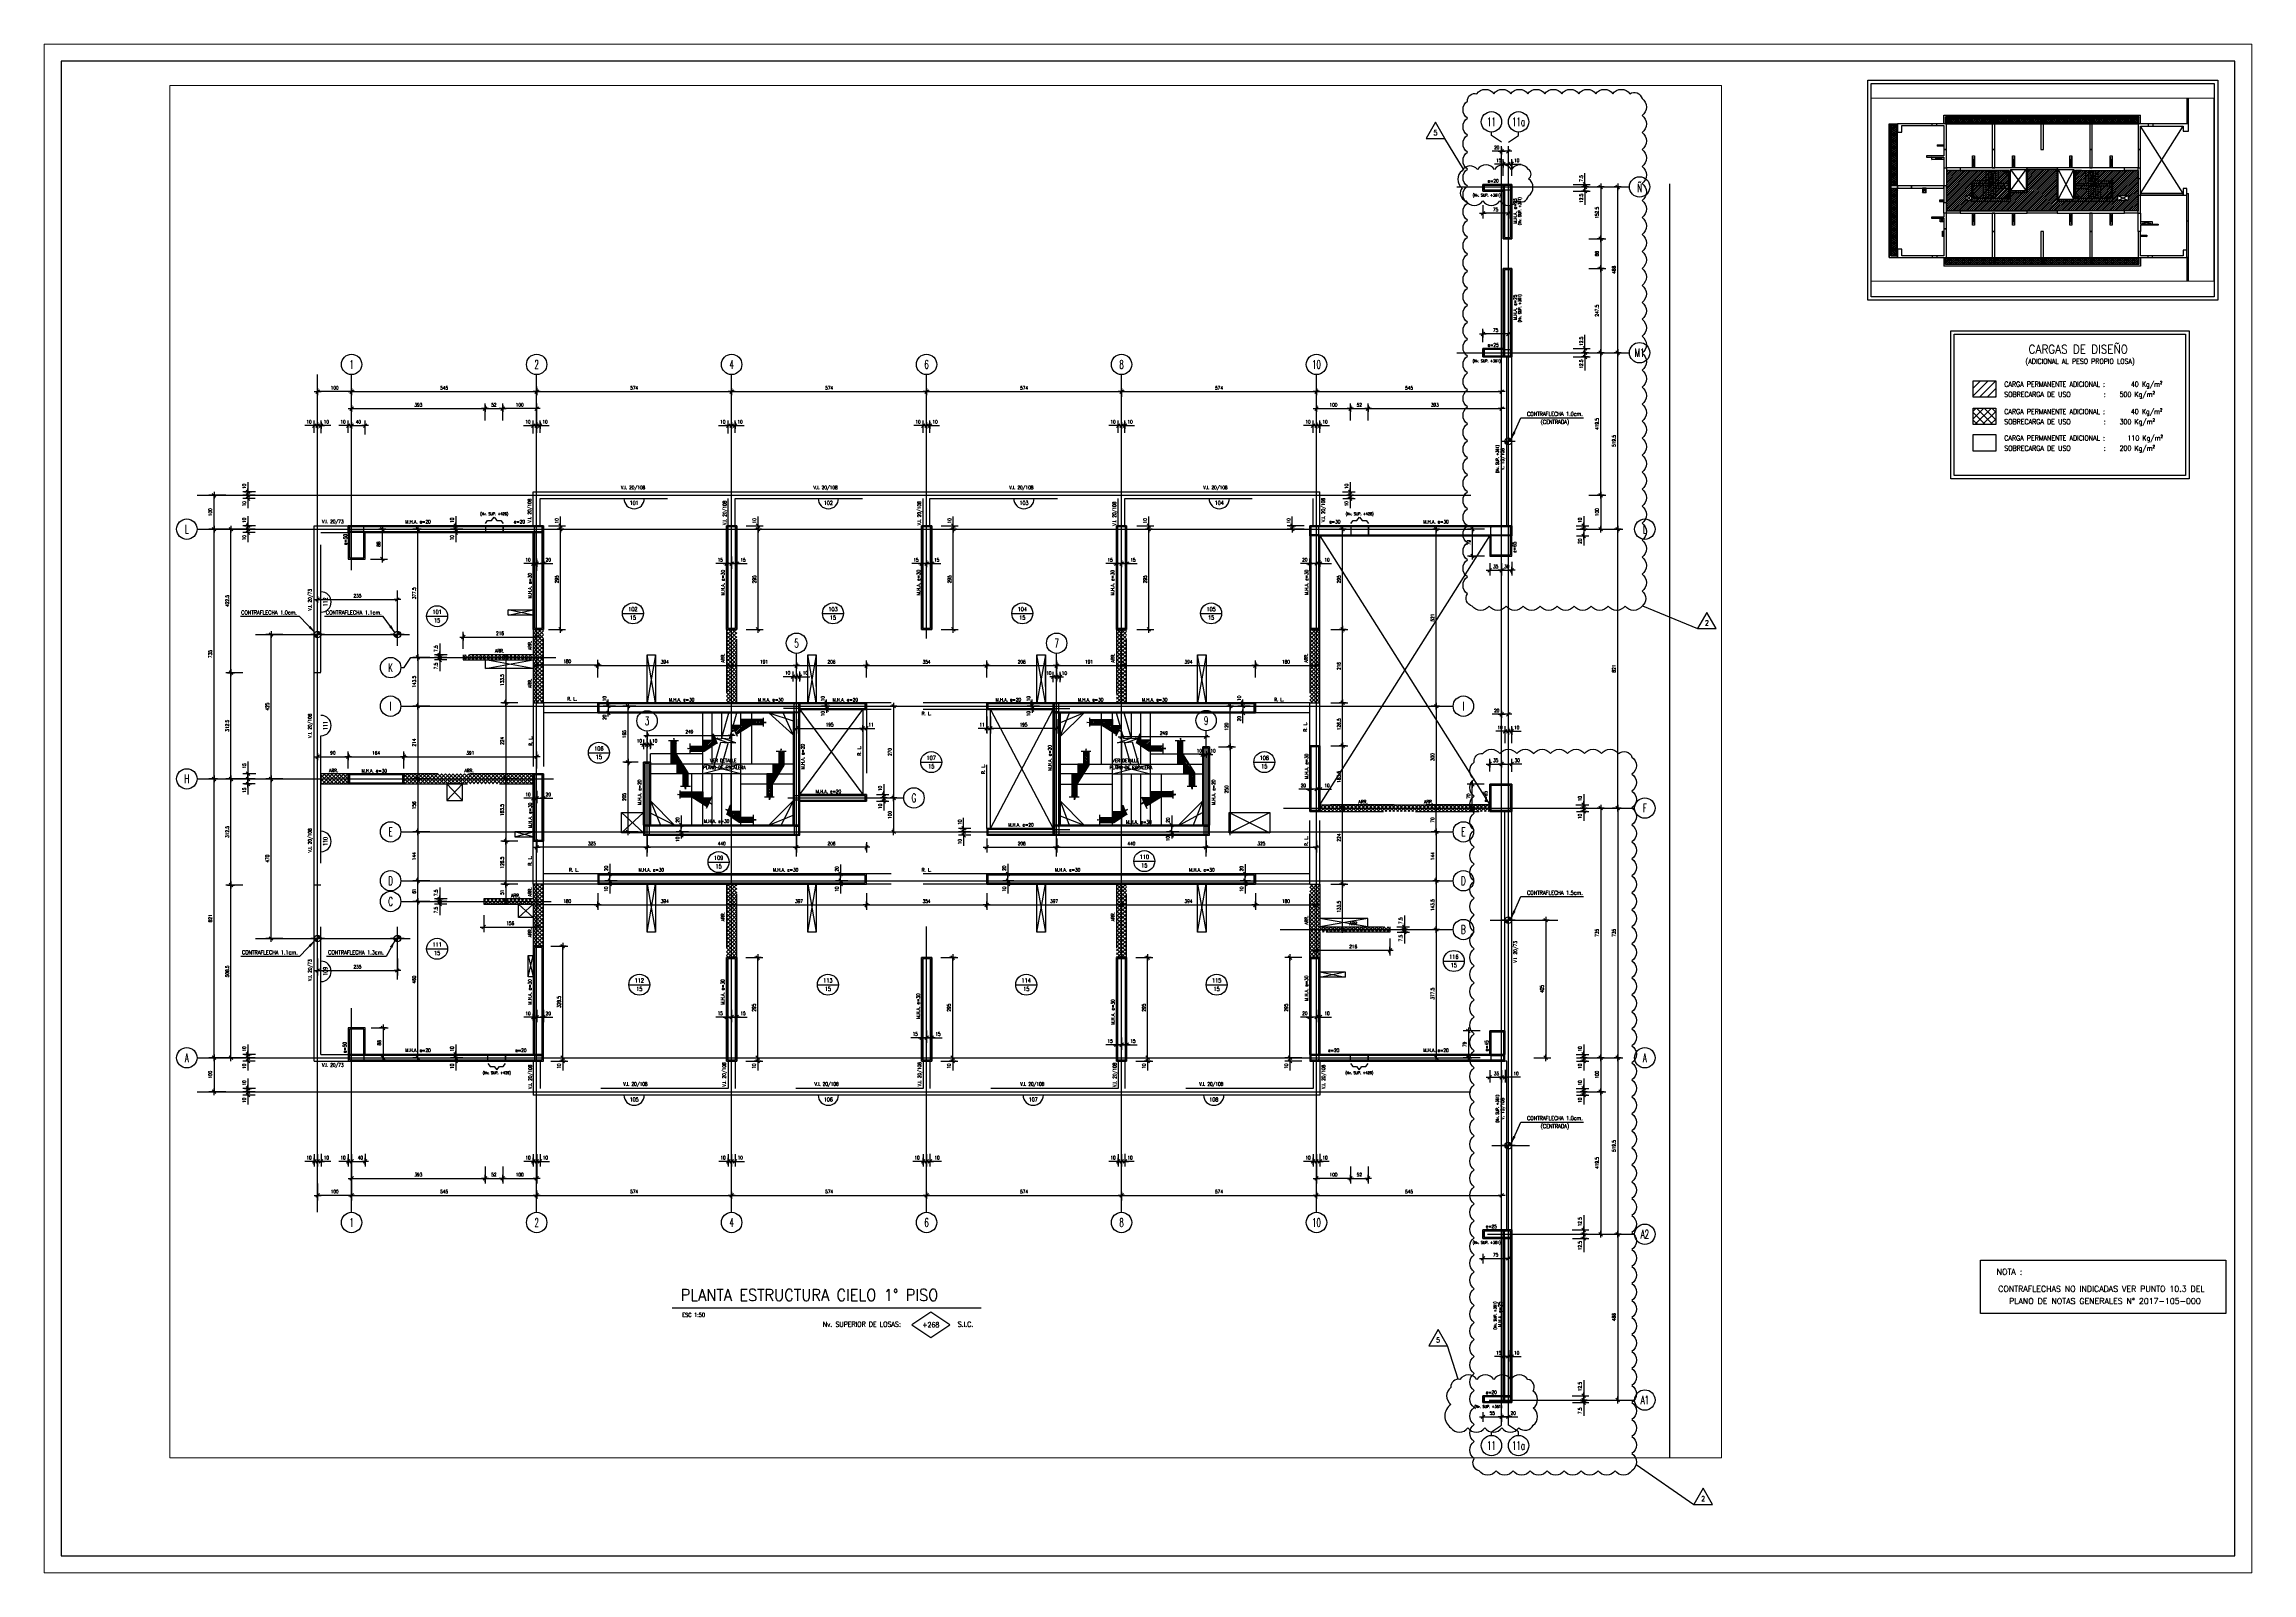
# Paper-space layout 'Layout1' of a CAD drawing. Extents: x -200 to 1100, y 0 to 900.
# The model-space entities are those that its viewports show. They can reach past a viewport. Long polylines and large blocks are cut down to what shows.
import ezdxf
from ezdxf.enums import TextEntityAlignment as Align

# ---------------------------------------------------------------- set-up
doc = ezdxf.new("R2010")
doc.units = 0
doc.header["$LTSCALE"] = 60
doc.header["$PDMODE"] = 1
for name, pattern in [('EJES', [3, 2.5, -0.25, 0, -0.25]), ('HIDDEN', [0.375, 0.25, -0.125]), ('HIDDEN2', [0.1875, 0.125, -0.0625])]:
    doc.linetypes.add(name, pattern=pattern)
doc.layers.get('0').update_dxf_attribs({"linetype": 'CONTINUOUS'})
doc.layers.get('DEFPOINTS').update_dxf_attribs({"linetype": 'CONTINUOUS'})
for name, color, linetype in [('AREA_MUROS', 6, 'CONTINUOUS'), ('ARRANQUES', 9, 'CONTINUOUS'), ('CAJA', 1, 'CONTINUOUS'), ('CAJAP', 3, 'HIDDEN2'), ('COTAS', 3, 'CONTINUOUS'), ('CRUCES', 9, 'CONTINUOUS'), ('EJES', 1, 'EJES'), ('FORMATO', 6, 'CONTINUOUS'), ('MALLA', 1, 'CONTINUOUS'), ('MUROS', 4, 'CONTINUOUS'), ('REFUERZOS', 3, 'HIDDEN2'), ('SECCION', 1, 'CONTINUOUS'), ('SHAFT', 1, 'CONTINUOUS'), ('TEXTO', 3, 'CONTINUOUS'), ('TEXTOS', 2, 'CONTINUOUS'), ('TITULO', 6, 'CONTINUOUS'), ('VIGAS', 2, 'CONTINUOUS'), ('x$REV_2$', 7, 'CONTINUOUS'), ('x$REV_5$', 7, 'CONTINUOUS')]:
    doc.layers.add(name, color=color, linetype=linetype)
for name, color, linetype, plot in [('CROP', 8, 'EJES', False), ('NVSUP', 250, 'CONTINUOUS', False), ('VENTANA', 4, 'CONTINUOUS', False)]:
    doc.layers.add(name, color=color, linetype=linetype, plot=plot)
doc.layers.add('RLA-LOSAS', color=3, linetype='CONTINUOUS', lineweight=9)
doc.styles.add('COTAS', font='romans.shx', dxfattribs={"width": 0.9})
doc.styles.add('ROMANS', font='romans.shx', dxfattribs={"width": 0.9, "height": 10})
doc.styles.add('ROMANS50', font='romans.shx', dxfattribs={"width": 0.9, "height": 10})
doc.dimstyles.new('50', dxfattribs={"dimtxt": 10, "dimasz": 1, "dimexe": 15, "dimexo": 0, "dimgap": 6, "dimtad": 1, "dimdec": 8, "dimdsep": 46, "dimtxsty": 'COTAS', "dimblk": '$COTA$', "dimcen": 0.09, "dimdle": 10, "dimclrd": 256, "dimclre": 256, "dimclrt": 2, "dimadec": 0, "dimazin": 0, "dimtfac": 1, "dimtdec": 8, "dimtmove": 0, "dimatfit": 2, "dimfxl": 35, "dimfxlon": 1, "dimtolj": 1, "dimarcsym": 0})
doc.dimstyles.new('50$7', dxfattribs={"dimtxt": 10, "dimasz": 12, "dimexe": 15, "dimexo": 0, "dimgap": 6, "dimtad": 1, "dimdec": 8, "dimdsep": 46, "dimtxsty": 'COTAS', "dimblk": '$COTA$', "dimcen": 0.09, "dimdle": 10, "dimclrd": 256, "dimclre": 256, "dimclrt": 2, "dimadec": 0, "dimazin": 0, "dimtfac": 1, "dimtdec": 8, "dimtmove": 0, "dimatfit": 2, "dimfxl": 35, "dimfxlon": 1, "dimtolj": 1, "dimarcsym": 0})
pattern_1 = [(45, (-114726.9315, -71005.0008), (-2.24506403, 2.24506403), [])]
pattern_2 = [(45, (-3412.9374, -1005.3148), (-2.245064, 2.245064), [])]
pattern_3 = [(45, (-114751.464, -71217.6046), (-2.24506403, 2.24506403), [])]
pattern_4 = [(45, (-3437.47, -1215.2493), (-2.245064, 2.245064), [])]

# ---------------------------------------------------------------- blocks, each defined once
blk = doc.blocks.new('x$REVISION_2$')
at = {"layer": 'x$REV_2$', "color": 1}
blk.add_lwpolyline([(0, 0), (11, 0), (5.5, 9.52628)], close=True, dxfattribs=at)
at = {"layer": 'x$REV_2$', "color": 4, "style": 'ROMANS', "width": 0.9}
blk.add_attdef('REVISION', text='', height=3, dxfattribs=at).set_placement((5.5, 3.37543), align=Align.MIDDLE_CENTER)
blk = doc.blocks.new('x$REVISION_5$')
at = {"layer": 'x$REV_5$', "color": 1}
blk.add_lwpolyline([(0, 0), (11, 0), (5.5, 9.52628)], close=True, dxfattribs=at)
at = {"layer": 'x$REV_5$', "color": 4, "style": 'ROMANS', "width": 0.9}
blk.add_attdef('REVISION', text='', height=3, dxfattribs=at).set_placement((5.5, 3.37543), align=Align.MIDDLE_CENTER)
blk = doc.blocks.new('*U7')
at = {"layer": 'CROP'}
blk.add_lwpolyline([(-1974.1, -573.4), (2937.5, -573.4), (2937.5, 3827.3), (-1974.1, 3827.3)], close=True, dxfattribs=at)
at = {"layer": 'TITULO', "color": 7}
blk.add_line((0, 0), (910.3, 0), dxfattribs=at)
at = {"layer": 'TITULO', "color": 1}
blk.add_lwpolyline([(818, -50), (761.8, -12.5), (705.5, -50), (761.8, -87.5)], close=True, dxfattribs=at)
at = {"color": 2, "style": 'COTAS', "width": 0.9}
blk.add_attdef('ESCALA', (29.5, -27), '', height=12, dxfattribs=at)
at = {"layer": 'TITULO', "color": 7, "style": 'COTAS', "width": 0.9}
blk.add_attdef('TITULO', (25, 20), '', height=35, dxfattribs=at)
at = {"layer": 'TITULO', "color": 2, "style": 'COTAS', "width": 0.9}
blk.add_attdef('NV_LOSAS', text='', height=15, dxfattribs=at).set_placement((434.5, -56), align=Align.RIGHT)
blk.add_attdef('NIVEL', text='', height=15, dxfattribs=at).set_placement((522.8, -50), align=Align.MIDDLE)
blk.add_attdef('SIC', (602, -56), '', height=15, dxfattribs=at)
blk = doc.blocks.new('$EJE$')
at = {"color": 6}
blk.add_circle((0, 0), 30, dxfattribs=at)
at = {"color": 6, "style": 'COTAS', "width": 0.6}
blk.add_attdef('EJE', text='', height=25, dxfattribs=at).set_placement((0, 0), align=Align.MIDDLE)
blk = doc.blocks.new('$COTA$')
at = {"layer": 'COTAS'}
for p, q in [((0, -10), (0, 10)), ((5.3, 5.3), (-5.3, -5.3)), ((10, 0), (-10, 0))]:
    blk.add_line(p, q, dxfattribs=at)
blk = doc.blocks.new('*D9')
at = {"layer": 'COTAS', "lineweight": -2, "transparency": 16777216}
for p, q in [((3801.5, 4457.7), (3801.5, 4472.7)), ((3802.5, 4457.7), (4345.5, 4457.7)), ((4346.5, 4457.7), (4346.5, 4472.7))]:
    blk.add_line(p, q, dxfattribs=at)
at = {"layer": 'DEFPOINTS', "color": 0, "transparency": 16777216}
for p in [(3801.5, 4457.7), (4346.5, 4457.7), (4346.5, 4457.7)]:
    blk.add_point(p, dxfattribs=at)
at = {"layer": 'COTAS', "lineweight": -2, "transparency": 16777216, "rotation": 180}
blk.add_blockref('$COTA$', (3801.5, 4457.7), dxfattribs=at)
at = {"layer": 'COTAS', "lineweight": -2, "transparency": 16777216}
blk.add_blockref('$COTA$', (4346.5, 4457.7), dxfattribs=at)
at = {"layer": 'COTAS', "color": 2, "transparency": 16777216, "insert": (4074, 4468.7), "char_height": 10, "attachment_point": 5, "style": 'COTAS'}
blk.add_mtext('\\A1;545', dxfattribs=at)
blk = doc.blocks.new('*D10')
at = {"layer": 'COTAS', "lineweight": -2, "transparency": 16777216}
for p, q in [((3801.5, 6823.7), (3801.5, 6838.7)), ((4346.5, 6823.7), (4346.5, 6838.7)), ((3802.5, 6823.7), (4345.5, 6823.7))]:
    blk.add_line(p, q, dxfattribs=at)
at = {"layer": 'DEFPOINTS', "color": 0, "transparency": 16777216}
for p in [(3801.5, 6823.7), (4346.5, 6823.7), (4346.5, 6823.7)]:
    blk.add_point(p, dxfattribs=at)
at = {"layer": 'COTAS', "lineweight": -2, "transparency": 16777216, "rotation": 180}
blk.add_blockref('$COTA$', (3801.5, 6823.7), dxfattribs=at)
at = {"layer": 'COTAS', "lineweight": -2, "transparency": 16777216}
blk.add_blockref('$COTA$', (4346.5, 6823.7), dxfattribs=at)
at = {"layer": 'COTAS', "color": 2, "transparency": 16777216, "insert": (4074, 6834.7), "char_height": 10, "attachment_point": 5, "style": 'COTAS'}
blk.add_mtext('\\A1;545', dxfattribs=at)
blk = doc.blocks.new('*D11')
at = {"layer": 'COTAS', "lineweight": -2, "transparency": 16777216}
for p, q in [((4346.5, 4457.7), (4346.5, 4472.7)), ((4347.5, 4457.7), (4919.5, 4457.7)), ((4920.5, 4457.7), (4920.5, 4472.7))]:
    blk.add_line(p, q, dxfattribs=at)
at = {"layer": 'DEFPOINTS', "color": 0, "transparency": 16777216}
for p in [(4346.5, 4457.7), (4920.5, 4457.7), (4920.5, 4457.7)]:
    blk.add_point(p, dxfattribs=at)
at = {"layer": 'COTAS', "lineweight": -2, "transparency": 16777216, "rotation": 180}
blk.add_blockref('$COTA$', (4346.5, 4457.7), dxfattribs=at)
at = {"layer": 'COTAS', "lineweight": -2, "transparency": 16777216}
blk.add_blockref('$COTA$', (4920.5, 4457.7), dxfattribs=at)
at = {"layer": 'COTAS', "color": 2, "transparency": 16777216, "insert": (4633.5, 4468.7), "char_height": 10, "attachment_point": 5, "style": 'COTAS'}
blk.add_mtext('\\A1;574', dxfattribs=at)
blk = doc.blocks.new('*D12')
at = {"layer": 'COTAS', "lineweight": -2, "transparency": 16777216}
for p, q in [((4346.5, 6823.7), (4346.5, 6838.7)), ((4920.5, 6823.7), (4920.5, 6838.7)), ((4347.5, 6823.7), (4919.5, 6823.7))]:
    blk.add_line(p, q, dxfattribs=at)
at = {"layer": 'DEFPOINTS', "color": 0, "transparency": 16777216}
for p in [(4346.5, 6823.7), (4920.5, 6823.7), (4920.5, 6823.7)]:
    blk.add_point(p, dxfattribs=at)
at = {"layer": 'COTAS', "lineweight": -2, "transparency": 16777216, "rotation": 180}
blk.add_blockref('$COTA$', (4346.5, 6823.7), dxfattribs=at)
at = {"layer": 'COTAS', "lineweight": -2, "transparency": 16777216}
blk.add_blockref('$COTA$', (4920.5, 6823.7), dxfattribs=at)
at = {"layer": 'COTAS', "color": 2, "transparency": 16777216, "insert": (4633.5, 6834.7), "char_height": 10, "attachment_point": 5, "style": 'COTAS'}
blk.add_mtext('\\A1;574', dxfattribs=at)
blk = doc.blocks.new('*D13')
at = {"layer": 'COTAS', "lineweight": -2, "transparency": 16777216}
for p, q in [((4920.5, 4457.7), (4920.5, 4472.7)), ((4921.5, 4457.7), (5493.5, 4457.7)), ((5494.5, 4457.7), (5494.5, 4472.7))]:
    blk.add_line(p, q, dxfattribs=at)
at = {"layer": 'DEFPOINTS', "color": 0, "transparency": 16777216}
for p in [(4920.5, 4457.7), (5494.5, 4457.7), (5494.5, 4457.7)]:
    blk.add_point(p, dxfattribs=at)
at = {"layer": 'COTAS', "lineweight": -2, "transparency": 16777216, "rotation": 180}
blk.add_blockref('$COTA$', (4920.5, 4457.7), dxfattribs=at)
at = {"layer": 'COTAS', "lineweight": -2, "transparency": 16777216}
blk.add_blockref('$COTA$', (5494.5, 4457.7), dxfattribs=at)
at = {"layer": 'COTAS', "color": 2, "transparency": 16777216, "insert": (5207.5, 4468.7), "char_height": 10, "attachment_point": 5, "style": 'COTAS'}
blk.add_mtext('\\A1;574', dxfattribs=at)
blk = doc.blocks.new('*D14')
at = {"layer": 'COTAS', "lineweight": -2, "transparency": 16777216}
for p, q in [((4920.5, 6823.7), (4920.5, 6838.7)), ((5494.5, 6823.7), (5494.5, 6838.7)), ((4921.5, 6823.7), (5493.5, 6823.7))]:
    blk.add_line(p, q, dxfattribs=at)
at = {"layer": 'DEFPOINTS', "color": 0, "transparency": 16777216}
for p in [(4920.5, 6823.7), (5494.5, 6823.7), (5494.5, 6823.7)]:
    blk.add_point(p, dxfattribs=at)
at = {"layer": 'COTAS', "lineweight": -2, "transparency": 16777216, "rotation": 180}
blk.add_blockref('$COTA$', (4920.5, 6823.7), dxfattribs=at)
at = {"layer": 'COTAS', "lineweight": -2, "transparency": 16777216}
blk.add_blockref('$COTA$', (5494.5, 6823.7), dxfattribs=at)
at = {"layer": 'COTAS', "color": 2, "transparency": 16777216, "insert": (5207.5, 6834.7), "char_height": 10, "attachment_point": 5, "style": 'COTAS'}
blk.add_mtext('\\A1;574', dxfattribs=at)
blk = doc.blocks.new('*D15')
at = {"layer": 'COTAS', "lineweight": -2, "transparency": 16777216}
for p, q in [((3396.5, 5683.7), (3411.5, 5683.7)), ((3396.5, 4863.7), (3396.5, 5682.7)), ((3396.5, 4862.7), (3381.5, 4862.7))]:
    blk.add_line(p, q, dxfattribs=at)
at = {"layer": 'DEFPOINTS', "color": 0, "transparency": 16777216}
for p in [(3396.5, 5683.7), (3396.5, 5683.7), (3396.5, 4862.7)]:
    blk.add_point(p, dxfattribs=at)
at = {"layer": 'COTAS', "lineweight": -2, "transparency": 16777216}
for p, rotation in [((3396.5, 5683.7), 90), ((3396.5, 4862.7), 270)]:
    blk.add_blockref('$COTA$', p, dxfattribs=dict(at, rotation=rotation))
at = {"layer": 'COTAS', "color": 2, "transparency": 16777216, "insert": (3385.5, 5273.2), "char_height": 10, "attachment_point": 5, "rotation": 90, "style": 'COTAS'}
blk.add_mtext('\\A1;821', dxfattribs=at)
blk = doc.blocks.new('*D16')
at = {"layer": 'COTAS', "lineweight": -2, "transparency": 16777216}
for p, q in [((3396.5, 6418.7), (3381.5, 6418.7)), ((3396.5, 5684.7), (3396.5, 6417.7)), ((3396.5, 5683.7), (3381.5, 5683.7))]:
    blk.add_line(p, q, dxfattribs=at)
at = {"layer": 'DEFPOINTS', "color": 0, "transparency": 16777216}
for p in [(3396.5, 6418.7), (3396.5, 6418.7), (3396.5, 5683.7)]:
    blk.add_point(p, dxfattribs=at)
at = {"layer": 'COTAS', "lineweight": -2, "transparency": 16777216}
for p, rotation in [((3396.5, 6418.7), 90), ((3396.5, 5683.7), 270)]:
    blk.add_blockref('$COTA$', p, dxfattribs=dict(at, rotation=rotation))
at = {"layer": 'COTAS', "color": 2, "transparency": 16777216, "insert": (3385.5, 6051.2), "char_height": 10, "attachment_point": 5, "rotation": 90, "style": 'COTAS'}
blk.add_mtext('\\A1;735', dxfattribs=at)
blk = doc.blocks.new('*D17')
at = {"layer": 'COTAS', "lineweight": -2, "transparency": 16777216}
for p, q in [((7529.2, 6418.7), (7544.2, 6418.7)), ((7529.2, 5598.7), (7529.2, 6417.7)), ((7529.2, 5597.7), (7514.2, 5597.7))]:
    blk.add_line(p, q, dxfattribs=at)
at = {"layer": 'DEFPOINTS', "color": 0, "transparency": 16777216}
for p in [(7529.2, 6418.7), (7529.2, 6418.7), (7529.2, 5597.7)]:
    blk.add_point(p, dxfattribs=at)
at = {"layer": 'COTAS', "lineweight": -2, "transparency": 16777216}
for p, rotation in [((7529.2, 6418.7), 90), ((7529.2, 5597.7), 270)]:
    blk.add_blockref('$COTA$', p, dxfattribs=dict(at, rotation=rotation))
at = {"layer": 'COTAS', "color": 2, "transparency": 16777216, "insert": (7518.2, 6008.2), "char_height": 10, "attachment_point": 5, "rotation": 90, "style": 'COTAS'}
blk.add_mtext('\\A1;821', dxfattribs=at)
blk = doc.blocks.new('*D18')
at = {"layer": 'COTAS', "lineweight": -2, "transparency": 16777216}
for p, q in [((5494.5, 4457.7), (5494.5, 4472.7)), ((5495.5, 4457.7), (6067.5, 4457.7)), ((6068.5, 4457.7), (6068.5, 4472.7))]:
    blk.add_line(p, q, dxfattribs=at)
at = {"layer": 'DEFPOINTS', "color": 0, "transparency": 16777216}
for p in [(5494.5, 4457.7), (6068.5, 4457.7), (6068.5, 4457.7)]:
    blk.add_point(p, dxfattribs=at)
at = {"layer": 'COTAS', "lineweight": -2, "transparency": 16777216, "rotation": 180}
blk.add_blockref('$COTA$', (5494.5, 4457.7), dxfattribs=at)
at = {"layer": 'COTAS', "lineweight": -2, "transparency": 16777216}
blk.add_blockref('$COTA$', (6068.5, 4457.7), dxfattribs=at)
at = {"layer": 'COTAS', "color": 2, "transparency": 16777216, "insert": (5781.5, 4468.7), "char_height": 10, "attachment_point": 5, "style": 'COTAS'}
blk.add_mtext('\\A1;574', dxfattribs=at)
blk = doc.blocks.new('*D19')
at = {"layer": 'COTAS', "lineweight": -2, "transparency": 16777216}
for p, q in [((5494.5, 6823.7), (5494.5, 6838.7)), ((6068.5, 6823.7), (6068.5, 6838.7)), ((5495.5, 6823.7), (6067.5, 6823.7))]:
    blk.add_line(p, q, dxfattribs=at)
at = {"layer": 'DEFPOINTS', "color": 0, "transparency": 16777216}
for p in [(5494.5, 6823.7), (6068.5, 6823.7), (6068.5, 6823.7)]:
    blk.add_point(p, dxfattribs=at)
at = {"layer": 'COTAS', "lineweight": -2, "transparency": 16777216, "rotation": 180}
blk.add_blockref('$COTA$', (5494.5, 6823.7), dxfattribs=at)
at = {"layer": 'COTAS', "lineweight": -2, "transparency": 16777216}
blk.add_blockref('$COTA$', (6068.5, 6823.7), dxfattribs=at)
at = {"layer": 'COTAS', "color": 2, "transparency": 16777216, "insert": (5781.5, 6834.7), "char_height": 10, "attachment_point": 5, "style": 'COTAS'}
blk.add_mtext('\\A1;574', dxfattribs=at)
blk = doc.blocks.new('*D20')
at = {"layer": 'COTAS', "lineweight": -2, "transparency": 16777216}
for p, q in [((6068.5, 4457.7), (6068.5, 4442.7)), ((6069.5, 4457.7), (6641.5, 4457.7)), ((6642.5, 4457.7), (6642.5, 4472.7))]:
    blk.add_line(p, q, dxfattribs=at)
at = {"layer": 'DEFPOINTS', "color": 0, "transparency": 16777216}
for p in [(6068.5, 4457.7), (6642.5, 4457.7), (6642.5, 4457.7)]:
    blk.add_point(p, dxfattribs=at)
at = {"layer": 'COTAS', "lineweight": -2, "transparency": 16777216, "rotation": 180}
blk.add_blockref('$COTA$', (6068.5, 4457.7), dxfattribs=at)
at = {"layer": 'COTAS', "lineweight": -2, "transparency": 16777216}
blk.add_blockref('$COTA$', (6642.5, 4457.7), dxfattribs=at)
at = {"layer": 'COTAS', "color": 2, "transparency": 16777216, "insert": (6355.5, 4468.7), "char_height": 10, "attachment_point": 5, "style": 'COTAS'}
blk.add_mtext('\\A1;574', dxfattribs=at)
blk = doc.blocks.new('*D21')
at = {"layer": 'COTAS', "lineweight": -2, "transparency": 16777216}
for p, q in [((6642.5, 6823.7), (6642.5, 6838.7)), ((6068.5, 6823.7), (6068.5, 6808.7)), ((6069.5, 6823.7), (6641.5, 6823.7))]:
    blk.add_line(p, q, dxfattribs=at)
at = {"layer": 'DEFPOINTS', "color": 0, "transparency": 16777216}
for p in [(6068.5, 6823.7), (6642.5, 6823.7), (6642.5, 6823.7)]:
    blk.add_point(p, dxfattribs=at)
at = {"layer": 'COTAS', "lineweight": -2, "transparency": 16777216, "rotation": 180}
blk.add_blockref('$COTA$', (6068.5, 6823.7), dxfattribs=at)
at = {"layer": 'COTAS', "lineweight": -2, "transparency": 16777216}
blk.add_blockref('$COTA$', (6642.5, 6823.7), dxfattribs=at)
at = {"layer": 'COTAS', "color": 2, "transparency": 16777216, "insert": (6355.5, 6834.7), "char_height": 10, "attachment_point": 5, "style": 'COTAS'}
blk.add_mtext('\\A1;574', dxfattribs=at)
blk = doc.blocks.new('*D22')
at = {"layer": 'COTAS', "lineweight": -2, "transparency": 16777216}
for p, q in [((6642.5, 4457.7), (6642.5, 4472.7)), ((6643.5, 4457.7), (7186.5, 4457.7)), ((7187.5, 4457.7), (7187.5, 4472.7))]:
    blk.add_line(p, q, dxfattribs=at)
at = {"layer": 'DEFPOINTS', "color": 0, "transparency": 16777216}
for p in [(6642.5, 4457.7), (7187.5, 4457.7), (7187.5, 4457.7)]:
    blk.add_point(p, dxfattribs=at)
at = {"layer": 'COTAS', "lineweight": -2, "transparency": 16777216, "rotation": 180}
blk.add_blockref('$COTA$', (6642.5, 4457.7), dxfattribs=at)
at = {"layer": 'COTAS', "lineweight": -2, "transparency": 16777216}
blk.add_blockref('$COTA$', (7187.5, 4457.7), dxfattribs=at)
at = {"layer": 'COTAS', "color": 2, "transparency": 16777216, "insert": (6915, 4468.7), "char_height": 10, "attachment_point": 5, "style": 'COTAS'}
blk.add_mtext('\\A1;545', dxfattribs=at)
blk = doc.blocks.new('*D23')
at = {"layer": 'COTAS', "lineweight": -2, "transparency": 16777216}
for p, q in [((6642.5, 6823.7), (6642.5, 6838.7)), ((7187.5, 6823.7), (7187.5, 6838.7)), ((6643.5, 6823.7), (7186.5, 6823.7))]:
    blk.add_line(p, q, dxfattribs=at)
at = {"layer": 'DEFPOINTS', "color": 0, "transparency": 16777216}
for p in [(6642.5, 6823.7), (7187.5, 6823.7), (7187.5, 6823.7)]:
    blk.add_point(p, dxfattribs=at)
at = {"layer": 'COTAS', "lineweight": -2, "transparency": 16777216, "rotation": 180}
blk.add_blockref('$COTA$', (6642.5, 6823.7), dxfattribs=at)
at = {"layer": 'COTAS', "lineweight": -2, "transparency": 16777216}
blk.add_blockref('$COTA$', (7187.5, 6823.7), dxfattribs=at)
at = {"layer": 'COTAS', "color": 2, "transparency": 16777216, "insert": (6915, 6834.7), "char_height": 10, "attachment_point": 5, "style": 'COTAS'}
blk.add_mtext('\\A1;545', dxfattribs=at)
blk = doc.blocks.new('*D24')
at = {"layer": 'COTAS', "lineweight": -2, "transparency": 16777216}
for p, q in [((5671.5, 5507.7), (5671.5, 5467.3)), ((5672.5, 5482.3), (5876.5, 5482.3)), ((5877.5, 5507.7), (5877.5, 5467.3))]:
    blk.add_line(p, q, dxfattribs=at)
at = {"layer": 'DEFPOINTS', "color": 0, "transparency": 16777216}
for p in [(5671.5, 5507.7), (5877.5, 5507.7), (5877.5, 5482.3)]:
    blk.add_point(p, dxfattribs=at)
at = {"layer": 'COTAS', "lineweight": -2, "transparency": 16777216, "rotation": 180}
blk.add_blockref('$COTA$', (5671.5, 5482.3), dxfattribs=at)
at = {"layer": 'COTAS', "lineweight": -2, "transparency": 16777216}
blk.add_blockref('$COTA$', (5877.5, 5482.3), dxfattribs=at)
at = {"layer": 'COTAS', "color": 2, "transparency": 16777216, "insert": (5774.5, 5493.3), "char_height": 10, "attachment_point": 5, "style": 'COTAS'}
blk.add_mtext('\\A1;206', dxfattribs=at)
blk = doc.blocks.new('*D25')
at = {"layer": 'COTAS', "lineweight": -2, "transparency": 16777216}
for p, q in [((3701.5, 6788.7), (3701.5, 6838.7)), ((3801.5, 6788.7), (3801.5, 6838.7)), ((3800.5, 6823.7), (3702.5, 6823.7))]:
    blk.add_line(p, q, dxfattribs=at)
at = {"layer": 'DEFPOINTS', "color": 0, "transparency": 16777216}
for p in [(3701.5, 6823.7), (3701.5, 6615.8), (3801.5, 6615.8)]:
    blk.add_point(p, dxfattribs=at)
at = {"layer": 'COTAS', "lineweight": -2, "transparency": 16777216, "rotation": 180}
blk.add_blockref('$COTA$', (3701.5, 6823.7), dxfattribs=at)
at = {"layer": 'COTAS', "lineweight": -2, "transparency": 16777216}
blk.add_blockref('$COTA$', (3801.5, 6823.7), dxfattribs=at)
at = {"layer": 'COTAS', "color": 2, "transparency": 16777216, "insert": (3751.5, 6834.7), "char_height": 10, "attachment_point": 5, "style": 'COTAS'}
blk.add_mtext('\\A1;100', dxfattribs=at)
blk = doc.blocks.new('*D26')
at = {"layer": 'COTAS', "lineweight": -2, "transparency": 16777216}
for p, q in [((3431.5, 6518.7), (3381.5, 6518.7)), ((3396.5, 6419.7), (3396.5, 6517.7)), ((3431.5, 6418.7), (3381.5, 6418.7))]:
    blk.add_line(p, q, dxfattribs=at)
at = {"layer": 'DEFPOINTS', "color": 0, "transparency": 16777216}
for p in [(3396.5, 6518.7), (3433.5, 6518.7), (3433.5, 6418.7)]:
    blk.add_point(p, dxfattribs=at)
at = {"layer": 'COTAS', "lineweight": -2, "transparency": 16777216}
for p, rotation in [((3396.5, 6518.7), 90), ((3396.5, 6418.7), 270)]:
    blk.add_blockref('$COTA$', p, dxfattribs=dict(at, rotation=rotation))
at = {"layer": 'COTAS', "color": 2, "transparency": 16777216, "insert": (3385.5, 6468.7), "char_height": 10, "attachment_point": 5, "rotation": 90, "style": 'COTAS'}
blk.add_mtext('\\A1;100', dxfattribs=at)
blk = doc.blocks.new('*D27')
at = {"layer": 'COTAS', "lineweight": -2, "transparency": 16777216}
for p, q in [((7444.2, 6518.7), (7494.2, 6518.7)), ((7479.2, 6517.7), (7479.2, 6419.7)), ((7444.2, 6418.7), (7494.2, 6418.7))]:
    blk.add_line(p, q, dxfattribs=at)
at = {"layer": 'DEFPOINTS', "color": 0, "transparency": 16777216}
for p in [(7415.5, 6518.7), (7415.5, 6418.7), (7479.2, 6418.7)]:
    blk.add_point(p, dxfattribs=at)
at = {"layer": 'COTAS', "lineweight": -2, "transparency": 16777216}
for p, rotation in [((7479.2, 6518.7), 90), ((7479.2, 6418.7), 270)]:
    blk.add_blockref('$COTA$', p, dxfattribs=dict(at, rotation=rotation))
at = {"layer": 'COTAS', "color": 2, "transparency": 16777216, "insert": (7468.2, 6468.7), "char_height": 10, "attachment_point": 5, "rotation": 90, "style": 'COTAS'}
blk.add_mtext('\\A1;100', dxfattribs=at)
blk = doc.blocks.new('*D28')
at = {"layer": 'COTAS', "lineweight": -2, "transparency": 16777216}
for p, q in [((7444.2, 4862.7), (7494.2, 4862.7)), ((7479.2, 4861.7), (7479.2, 4763.7)), ((7444.2, 4762.7), (7494.2, 4762.7))]:
    blk.add_line(p, q, dxfattribs=at)
at = {"layer": 'DEFPOINTS', "color": 0, "transparency": 16777216}
for p in [(7398.4, 4862.7), (7398.4, 4762.7), (7479.2, 4762.7)]:
    blk.add_point(p, dxfattribs=at)
at = {"layer": 'COTAS', "lineweight": -2, "transparency": 16777216}
for p, rotation in [((7479.2, 4862.7), 90), ((7479.2, 4762.7), 270)]:
    blk.add_blockref('$COTA$', p, dxfattribs=dict(at, rotation=rotation))
at = {"layer": 'COTAS', "color": 2, "transparency": 16777216, "insert": (7468.2, 4812.7), "char_height": 10, "attachment_point": 5, "rotation": 90, "style": 'COTAS'}
blk.add_mtext('\\A1;100', dxfattribs=at)
blk = doc.blocks.new('*D29')
at = {"layer": 'COTAS', "lineweight": -2, "transparency": 16777216}
for p, q in [((3431.5, 4862.7), (3381.5, 4862.7)), ((3396.5, 4861.7), (3396.5, 4763.7)), ((3431.5, 4762.7), (3381.5, 4762.7))]:
    blk.add_line(p, q, dxfattribs=at)
at = {"layer": 'DEFPOINTS', "color": 0, "transparency": 16777216}
for p in [(3467.6, 4862.7), (3396.5, 4762.7), (3467.6, 4762.7)]:
    blk.add_point(p, dxfattribs=at)
at = {"layer": 'COTAS', "lineweight": -2, "transparency": 16777216}
for p, rotation in [((3396.5, 4862.7), 90), ((3396.5, 4762.7), 270)]:
    blk.add_blockref('$COTA$', p, dxfattribs=dict(at, rotation=rotation))
at = {"layer": 'COTAS', "color": 2, "transparency": 16777216, "insert": (3385.5, 4812.7), "char_height": 10, "attachment_point": 5, "rotation": 90, "style": 'COTAS'}
blk.add_mtext('\\A1;100', dxfattribs=at)
blk = doc.blocks.new('*D30')
at = {"layer": 'COTAS', "lineweight": -2, "transparency": 16777216}
for p, q in [((3701.5, 4492.7), (3701.5, 4442.7)), ((3801.5, 4492.7), (3801.5, 4442.7)), ((3800.5, 4457.7), (3702.5, 4457.7))]:
    blk.add_line(p, q, dxfattribs=at)
at = {"layer": 'DEFPOINTS', "color": 0, "transparency": 16777216}
for p in [(3701.5, 4518.2), (3801.5, 4518.2), (3701.5, 4457.7)]:
    blk.add_point(p, dxfattribs=at)
at = {"layer": 'COTAS', "lineweight": -2, "transparency": 16777216, "rotation": 180}
blk.add_blockref('$COTA$', (3701.5, 4457.7), dxfattribs=at)
at = {"layer": 'COTAS', "lineweight": -2, "transparency": 16777216}
blk.add_blockref('$COTA$', (3801.5, 4457.7), dxfattribs=at)
at = {"layer": 'COTAS', "color": 2, "transparency": 16777216, "insert": (3751.5, 4468.7), "char_height": 10, "attachment_point": 5, "style": 'COTAS'}
blk.add_mtext('\\A1;100', dxfattribs=at)
blk = doc.blocks.new('*D31')
at = {"layer": 'COTAS', "lineweight": -2, "transparency": 16777216}
for p, q in [((7494.2, 5597.7), (7544.2, 5597.7)), ((7529.2, 5596.7), (7529.2, 4863.7)), ((7494.2, 4862.7), (7544.2, 4862.7))]:
    blk.add_line(p, q, dxfattribs=at)
at = {"layer": 'DEFPOINTS', "color": 0, "transparency": 16777216}
for p in [(7468.1, 5597.7), (7468.1, 4862.7), (7529.2, 4862.7)]:
    blk.add_point(p, dxfattribs=at)
at = {"layer": 'COTAS', "lineweight": -2, "transparency": 16777216}
for p, rotation in [((7529.2, 5597.7), 90), ((7529.2, 4862.7), 270)]:
    blk.add_blockref('$COTA$', p, dxfattribs=dict(at, rotation=rotation))
at = {"layer": 'COTAS', "color": 2, "transparency": 16777216, "insert": (7518.2, 5230.2), "char_height": 10, "attachment_point": 5, "rotation": 90, "style": 'COTAS'}
blk.add_mtext('\\A1;735', dxfattribs=at)
blk = doc.blocks.new('*D32')
at = {"layer": 'COTAS', "lineweight": -2, "transparency": 16777216}
for p, q in [((5877.5, 5502.7), (5877.5, 5467.3)), ((5878.5, 5482.3), (6316.5, 5482.3)), ((6317.5, 5502.7), (6317.5, 5467.3))]:
    blk.add_line(p, q, dxfattribs=at)
at = {"layer": 'DEFPOINTS', "color": 0, "transparency": 16777216}
for p in [(5877.5, 5502.7), (6317.5, 5502.7), (6317.5, 5482.3)]:
    blk.add_point(p, dxfattribs=at)
at = {"layer": 'COTAS', "lineweight": -2, "transparency": 16777216, "rotation": 180}
blk.add_blockref('$COTA$', (5877.5, 5482.3), dxfattribs=at)
at = {"layer": 'COTAS', "lineweight": -2, "transparency": 16777216}
blk.add_blockref('$COTA$', (6317.5, 5482.3), dxfattribs=at)
at = {"layer": 'COTAS', "color": 2, "transparency": 16777216, "insert": (6097.5, 5493.3), "char_height": 10, "attachment_point": 5, "style": 'COTAS'}
blk.add_mtext('\\A1;440', dxfattribs=at)
blk = doc.blocks.new('*D33')
at = {"layer": 'COTAS', "lineweight": -2, "transparency": 16777216}
for p, q in [((5367.6, 5897.7), (5412.3, 5897.7)), ((5397.3, 5896.7), (5397.3, 5628.7)), ((5367.6, 5627.7), (5412.3, 5627.7))]:
    blk.add_line(p, q, dxfattribs=at)
at = {"layer": 'DEFPOINTS', "color": 0, "transparency": 16777216}
for p in [(5367.6, 5897.7), (5367.6, 5627.7), (5397.3, 5627.7)]:
    blk.add_point(p, dxfattribs=at)
at = {"layer": 'COTAS', "lineweight": -2, "transparency": 16777216}
for p, rotation in [((5397.3, 5897.7), 90), ((5397.3, 5627.7), 270)]:
    blk.add_blockref('$COTA$', p, dxfattribs=dict(at, rotation=rotation))
at = {"layer": 'COTAS', "color": 2, "transparency": 16777216, "insert": (5386.3, 5762.7), "char_height": 10, "attachment_point": 5, "rotation": 90, "style": 'COTAS'}
blk.add_mtext('\\A1;270', dxfattribs=at)
blk = doc.blocks.new('*D34')
at = {"layer": 'COTAS', "lineweight": -2, "transparency": 16777216}
for p, q in [((6353.6, 5777.7), (6403.6, 5777.7)), ((6388.6, 5776.7), (6388.6, 5528.7)), ((6385.5, 5527.7), (6403.6, 5527.7))]:
    blk.add_line(p, q, dxfattribs=at)
at = {"layer": 'DEFPOINTS', "color": 0, "transparency": 16777216}
for p in [(6327.5, 5777.7), (6385.5, 5527.7), (6388.6, 5527.7)]:
    blk.add_point(p, dxfattribs=at)
at = {"layer": 'COTAS', "lineweight": -2, "transparency": 16777216}
for p, rotation in [((6388.6, 5777.7), 90), ((6388.6, 5527.7), 270)]:
    blk.add_blockref('$COTA$', p, dxfattribs=dict(at, rotation=rotation))
at = {"layer": 'COTAS', "color": 2, "transparency": 16777216, "insert": (6377.6, 5652.7), "char_height": 10, "attachment_point": 5, "rotation": 90, "style": 'COTAS'}
blk.add_mtext('\\A1;250', dxfattribs=at)
blk = doc.blocks.new('*D35')
at = {"layer": 'COTAS', "lineweight": -2, "transparency": 16777216}
for p, q in [((4130.5, 6066.1), (4130.5, 6116.1)), ((4346.5, 6066.1), (4346.5, 6116.1)), ((4131.5, 6101.1), (4345.5, 6101.1))]:
    blk.add_line(p, q, dxfattribs=at)
at = {"layer": 'DEFPOINTS', "color": 0, "transparency": 16777216}
for p in [(4130.5, 6048.7), (4346.5, 6101.1), (4346.5, 6048.7)]:
    blk.add_point(p, dxfattribs=at)
at = {"layer": 'COTAS', "lineweight": -2, "transparency": 16777216, "rotation": 180}
blk.add_blockref('$COTA$', (4130.5, 6101.1), dxfattribs=at)
at = {"layer": 'COTAS', "lineweight": -2, "transparency": 16777216}
blk.add_blockref('$COTA$', (4346.5, 6101.1), dxfattribs=at)
at = {"layer": 'COTAS', "color": 2, "transparency": 16777216, "insert": (4238.5, 6112.1), "char_height": 10, "attachment_point": 5, "style": 'COTAS'}
blk.add_mtext('\\A1;216', dxfattribs=at)
blk = doc.blocks.new('*D36')
at = {"layer": 'COTAS', "lineweight": -2, "transparency": 16777216}
for p, q in [((4190.5, 5282.5), (4190.5, 5232.5)), ((4346.5, 5282.5), (4346.5, 5232.5)), ((4191.5, 5247.5), (4345.5, 5247.5))]:
    blk.add_line(p, q, dxfattribs=at)
at = {"layer": 'DEFPOINTS', "color": 0, "transparency": 16777216}
for p in [(4190.5, 5293), (4346.5, 5293), (4346.5, 5247.5)]:
    blk.add_point(p, dxfattribs=at)
at = {"layer": 'COTAS', "lineweight": -2, "transparency": 16777216, "rotation": 180}
blk.add_blockref('$COTA$', (4190.5, 5247.5), dxfattribs=at)
at = {"layer": 'COTAS', "lineweight": -2, "transparency": 16777216}
blk.add_blockref('$COTA$', (4346.5, 5247.5), dxfattribs=at)
at = {"layer": 'COTAS', "color": 2, "transparency": 16777216, "insert": (4268.5, 5258.5), "char_height": 10, "attachment_point": 5, "style": 'COTAS'}
blk.add_mtext('\\A1;156', dxfattribs=at)
blk = doc.blocks.new('*D37')
at = {"layer": 'COTAS', "lineweight": -2, "transparency": 16777216}
for p, q in [((6642.5, 5213.9), (6642.5, 5163.9)), ((6858.5, 5213.9), (6858.5, 5163.9)), ((6857.5, 5178.9), (6643.5, 5178.9))]:
    blk.add_line(p, q, dxfattribs=at)
at = {"layer": 'DEFPOINTS', "color": 0, "transparency": 16777216}
for p in [(6642.5, 5232.7), (6858.5, 5232.7), (6642.5, 5178.9)]:
    blk.add_point(p, dxfattribs=at)
at = {"layer": 'COTAS', "lineweight": -2, "transparency": 16777216, "rotation": 180}
blk.add_blockref('$COTA$', (6642.5, 5178.9), dxfattribs=at)
at = {"layer": 'COTAS', "lineweight": -2, "transparency": 16777216}
blk.add_blockref('$COTA$', (6858.5, 5178.9), dxfattribs=at)
at = {"layer": 'COTAS', "color": 2, "transparency": 16777216, "insert": (6750.5, 5189.9), "char_height": 10, "attachment_point": 5, "style": 'COTAS'}
blk.add_mtext('\\A1;216', dxfattribs=at)
blk = doc.blocks.new('*D38')
at = {"layer": 'COTAS', "lineweight": -2, "transparency": 16777216}
for p, q in [((5111.5, 5502.7), (5111.5, 5467.3)), ((5316.5, 5482.3), (5112.5, 5482.3)), ((5317.5, 5497.7), (5317.5, 5467.3))]:
    blk.add_line(p, q, dxfattribs=at)
at = {"layer": 'DEFPOINTS', "color": 0, "transparency": 16777216}
for p in [(5111.5, 5502.7), (5111.5, 5482.3), (5317.5, 5497.7)]:
    blk.add_point(p, dxfattribs=at)
at = {"layer": 'COTAS', "lineweight": -2, "transparency": 16777216, "rotation": 180}
blk.add_blockref('$COTA$', (5111.5, 5482.3), dxfattribs=at)
at = {"layer": 'COTAS', "lineweight": -2, "transparency": 16777216}
blk.add_blockref('$COTA$', (5317.5, 5482.3), dxfattribs=at)
at = {"layer": 'COTAS', "color": 2, "transparency": 16777216, "insert": (5214.5, 5493.3), "char_height": 10, "attachment_point": 5, "style": 'COTAS'}
blk.add_mtext('\\A1;206', dxfattribs=at)
blk = doc.blocks.new('*D39')
at = {"layer": 'COTAS', "lineweight": -2, "transparency": 16777216}
for p, q in [((4671.5, 5514.7), (4671.5, 5467.3)), ((5110.5, 5482.3), (4672.5, 5482.3)), ((5111.5, 5514.7), (5111.5, 5467.3))]:
    blk.add_line(p, q, dxfattribs=at)
at = {"layer": 'DEFPOINTS', "color": 0, "transparency": 16777216}
for p in [(4671.5, 5514.7), (4671.5, 5482.3), (5111.5, 5514.7)]:
    blk.add_point(p, dxfattribs=at)
at = {"layer": 'COTAS', "lineweight": -2, "transparency": 16777216, "rotation": 180}
blk.add_blockref('$COTA$', (4671.5, 5482.3), dxfattribs=at)
at = {"layer": 'COTAS', "lineweight": -2, "transparency": 16777216}
blk.add_blockref('$COTA$', (5111.5, 5482.3), dxfattribs=at)
at = {"layer": 'COTAS', "color": 2, "transparency": 16777216, "insert": (4891.5, 5493.3), "char_height": 10, "attachment_point": 5, "style": 'COTAS'}
blk.add_mtext('\\A1;440', dxfattribs=at)
blk = doc.blocks.new('*D40')
at = {"layer": 'COTAS', "lineweight": -2, "transparency": 16777216}
for p, q in [((5536.3, 5157.7), (5586.3, 5157.7)), ((5571.3, 4863.7), (5571.3, 5156.7)), ((5536.3, 4862.7), (5586.3, 4862.7))]:
    blk.add_line(p, q, dxfattribs=at)
at = {"layer": 'DEFPOINTS', "color": 0, "transparency": 16777216}
for p in [(5512, 5157.7), (5571.3, 5157.7), (5512, 4862.7)]:
    blk.add_point(p, dxfattribs=at)
at = {"layer": 'COTAS', "lineweight": -2, "transparency": 16777216}
for p, rotation in [((5571.3, 5157.7), 90), ((5571.3, 4862.7), 270)]:
    blk.add_blockref('$COTA$', p, dxfattribs=dict(at, rotation=rotation))
at = {"layer": 'COTAS', "color": 2, "transparency": 16777216, "insert": (5560.3, 5010.2), "char_height": 10, "attachment_point": 5, "rotation": 90, "style": 'COTAS'}
blk.add_mtext('\\A1;295', dxfattribs=at)
blk = doc.blocks.new('*D41')
at = {"layer": 'COTAS', "lineweight": -2, "transparency": 16777216}
for p, q in [((6684.4, 5373.7), (6734.4, 5373.7)), ((6719.4, 5241.2), (6719.4, 5372.7)), ((6684.4, 5240.2), (6734.4, 5240.2))]:
    blk.add_line(p, q, dxfattribs=at)
at = {"layer": 'DEFPOINTS', "color": 0, "transparency": 16777216}
for p in [(6674.4, 5373.7), (6719.4, 5373.7), (6671.9, 5240.2)]:
    blk.add_point(p, dxfattribs=at)
at = {"layer": 'COTAS', "lineweight": -2, "transparency": 16777216}
for p, rotation in [((6719.4, 5373.7), 90), ((6719.4, 5240.2), 270)]:
    blk.add_blockref('$COTA$', p, dxfattribs=dict(at, rotation=rotation))
at = {"layer": 'COTAS', "color": 2, "transparency": 16777216, "insert": (6708.4, 5307), "char_height": 10, "attachment_point": 5, "rotation": 90, "style": 'COTAS'}
blk.add_mtext('\\A1;133.5', dxfattribs=at)
blk = doc.blocks.new('*D42')
at = {"layer": 'COTAS', "lineweight": -2, "transparency": 16777216}
for p, q in [((6684.4, 5597.7), (6734.4, 5597.7)), ((6719.4, 5374.7), (6719.4, 5596.7)), ((6684.4, 5373.7), (6734.4, 5373.7))]:
    blk.add_line(p, q, dxfattribs=at)
at = {"layer": 'DEFPOINTS', "color": 0, "transparency": 16777216}
for p in [(6674.4, 5597.7), (6719.4, 5597.7), (6674.4, 5373.7)]:
    blk.add_point(p, dxfattribs=at)
at = {"layer": 'COTAS', "lineweight": -2, "transparency": 16777216}
for p, rotation in [((6719.4, 5597.7), 90), ((6719.4, 5373.7), 270)]:
    blk.add_blockref('$COTA$', p, dxfattribs=dict(at, rotation=rotation))
at = {"layer": 'COTAS', "color": 2, "transparency": 16777216, "insert": (6708.4, 5510.7), "char_height": 10, "attachment_point": 5, "rotation": 90, "style": 'COTAS'}
blk.add_mtext('\\A1;224', dxfattribs=at)
blk = doc.blocks.new('*D43')
at = {"layer": 'COTAS', "lineweight": -2, "transparency": 16777216}
for p, q in [((6684.4, 5781.2), (6734.4, 5781.2)), ((6719.4, 5598.7), (6719.4, 5780.2)), ((6684.4, 5597.7), (6734.4, 5597.7))]:
    blk.add_line(p, q, dxfattribs=at)
at = {"layer": 'DEFPOINTS', "color": 0, "transparency": 16777216}
for p in [(6674.4, 5781.2), (6719.4, 5781.2), (6674.4, 5597.7)]:
    blk.add_point(p, dxfattribs=at)
at = {"layer": 'COTAS', "lineweight": -2, "transparency": 16777216}
for p, rotation in [((6719.4, 5781.2), 90), ((6719.4, 5597.7), 270)]:
    blk.add_blockref('$COTA$', p, dxfattribs=dict(at, rotation=rotation))
at = {"layer": 'COTAS', "color": 2, "transparency": 16777216, "insert": (6708.4, 5689.5), "char_height": 10, "attachment_point": 5, "rotation": 90, "style": 'COTAS'}
blk.add_mtext('\\A1;183.5', dxfattribs=at)
blk = doc.blocks.new('*D44')
at = {"layer": 'COTAS', "lineweight": -2, "transparency": 16777216}
for p, q in [((6684.4, 5907.7), (6734.4, 5907.7)), ((6719.4, 5782.2), (6719.4, 5906.7)), ((6684.4, 5781.2), (6734.4, 5781.2))]:
    blk.add_line(p, q, dxfattribs=at)
at = {"layer": 'DEFPOINTS', "color": 0, "transparency": 16777216}
for p in [(6674.4, 5907.7), (6719.4, 5907.7), (6674.4, 5781.2)]:
    blk.add_point(p, dxfattribs=at)
at = {"layer": 'COTAS', "lineweight": -2, "transparency": 16777216}
for p, rotation in [((6719.4, 5907.7), 90), ((6719.4, 5781.2), 270)]:
    blk.add_blockref('$COTA$', p, dxfattribs=dict(at, rotation=rotation))
at = {"layer": 'COTAS', "color": 2, "transparency": 16777216, "insert": (6708.4, 5844.5), "char_height": 10, "attachment_point": 5, "rotation": 90, "style": 'COTAS'}
blk.add_mtext('\\A1;126.5', dxfattribs=at)
blk = doc.blocks.new('*D45')
at = {"layer": 'COTAS', "lineweight": -2, "transparency": 16777216}
for p, q in [((6684.4, 6123.7), (6734.4, 6123.7)), ((6719.4, 5908.7), (6719.4, 6122.7)), ((6684.4, 5907.7), (6734.4, 5907.7))]:
    blk.add_line(p, q, dxfattribs=at)
at = {"layer": 'DEFPOINTS', "color": 0, "transparency": 16777216}
for p in [(6663.8, 6123.7), (6719.4, 6123.7), (6674.4, 5907.7)]:
    blk.add_point(p, dxfattribs=at)
at = {"layer": 'COTAS', "lineweight": -2, "transparency": 16777216}
for p, rotation in [((6719.4, 6123.7), 90), ((6719.4, 5907.7), 270)]:
    blk.add_blockref('$COTA$', p, dxfattribs=dict(at, rotation=rotation))
at = {"layer": 'COTAS', "color": 2, "transparency": 16777216, "insert": (6708.4, 6015.7), "char_height": 10, "attachment_point": 5, "rotation": 90, "style": 'COTAS'}
blk.add_mtext('\\A1;216', dxfattribs=at)
blk = doc.blocks.new('*D46')
at = {"layer": 'COTAS', "lineweight": -2, "transparency": 16777216}
for p, q in [((4290.6, 6041.2), (4240.6, 6041.2)), ((4255.6, 6040.2), (4255.6, 5908.7)), ((4290.6, 5907.7), (4240.6, 5907.7))]:
    blk.add_line(p, q, dxfattribs=at)
at = {"layer": 'DEFPOINTS', "color": 0, "transparency": 16777216}
for p in [(4306.1, 6041.2), (4255.6, 5907.7), (4303.6, 5907.7)]:
    blk.add_point(p, dxfattribs=at)
at = {"layer": 'COTAS', "lineweight": -2, "transparency": 16777216}
for p, rotation in [((4255.6, 6041.2), 90), ((4255.6, 5907.7), 270)]:
    blk.add_blockref('$COTA$', p, dxfattribs=dict(at, rotation=rotation))
at = {"layer": 'COTAS', "color": 2, "transparency": 16777216, "insert": (4244.6, 5974.5), "char_height": 10, "attachment_point": 5, "rotation": 90, "style": 'COTAS'}
blk.add_mtext('\\A1;133.5', dxfattribs=at)
blk = doc.blocks.new('*D47')
at = {"layer": 'COTAS', "lineweight": -2, "transparency": 16777216}
for p, q in [((4290.6, 5907.7), (4240.6, 5907.7)), ((4255.6, 5906.7), (4255.6, 5684.7)), ((4290.6, 5683.7), (4240.6, 5683.7))]:
    blk.add_line(p, q, dxfattribs=at)
at = {"layer": 'DEFPOINTS', "color": 0, "transparency": 16777216}
for p in [(4303.6, 5907.7), (4255.6, 5683.7), (4303.6, 5683.7)]:
    blk.add_point(p, dxfattribs=at)
at = {"layer": 'COTAS', "lineweight": -2, "transparency": 16777216}
for p, rotation in [((4255.6, 5907.7), 90), ((4255.6, 5683.7), 270)]:
    blk.add_blockref('$COTA$', p, dxfattribs=dict(at, rotation=rotation))
at = {"layer": 'COTAS', "color": 2, "transparency": 16777216, "insert": (4244.6, 5795.7), "char_height": 10, "attachment_point": 5, "rotation": 90, "style": 'COTAS'}
blk.add_mtext('\\A1;224', dxfattribs=at)
blk = doc.blocks.new('*D48')
at = {"layer": 'COTAS', "lineweight": -2, "transparency": 16777216}
for p, q in [((4290.6, 5683.7), (4240.6, 5683.7)), ((4255.6, 5682.7), (4255.6, 5501.2)), ((4290.6, 5500.2), (4240.6, 5500.2))]:
    blk.add_line(p, q, dxfattribs=at)
at = {"layer": 'DEFPOINTS', "color": 0, "transparency": 16777216}
for p in [(4303.6, 5683.7), (4255.6, 5500.2), (4303.6, 5500.2)]:
    blk.add_point(p, dxfattribs=at)
at = {"layer": 'COTAS', "lineweight": -2, "transparency": 16777216}
for p, rotation in [((4255.6, 5683.7), 90), ((4255.6, 5500.2), 270)]:
    blk.add_blockref('$COTA$', p, dxfattribs=dict(at, rotation=rotation))
at = {"layer": 'COTAS', "color": 2, "transparency": 16777216, "insert": (4244.6, 5592), "char_height": 10, "attachment_point": 5, "rotation": 90, "style": 'COTAS'}
blk.add_mtext('\\A1;183.5', dxfattribs=at)
blk = doc.blocks.new('*D49')
at = {"layer": 'COTAS', "lineweight": -2, "transparency": 16777216}
for p, q in [((4290.6, 5500.2), (4240.6, 5500.2)), ((4255.6, 5499.2), (4255.6, 5374.7)), ((4290.6, 5373.7), (4240.6, 5373.7))]:
    blk.add_line(p, q, dxfattribs=at)
at = {"layer": 'DEFPOINTS', "color": 0, "transparency": 16777216}
for p in [(4303.6, 5500.2), (4255.6, 5373.7), (4303.6, 5373.7)]:
    blk.add_point(p, dxfattribs=at)
at = {"layer": 'COTAS', "lineweight": -2, "transparency": 16777216}
for p, rotation in [((4255.6, 5500.2), 90), ((4255.6, 5373.7), 270)]:
    blk.add_blockref('$COTA$', p, dxfattribs=dict(at, rotation=rotation))
at = {"layer": 'COTAS', "color": 2, "transparency": 16777216, "insert": (4244.6, 5437), "char_height": 10, "attachment_point": 5, "rotation": 90, "style": 'COTAS'}
blk.add_mtext('\\A1;126.5', dxfattribs=at)
blk = doc.blocks.new('*D50')
at = {"layer": 'COTAS', "lineweight": -2, "transparency": 16777216}
for p, q in [((4290.6, 5373.7), (4240.6, 5373.7)), ((4255.6, 5372.7), (4255.6, 5323.7)), ((4290.6, 5322.7), (4240.6, 5322.7))]:
    blk.add_line(p, q, dxfattribs=at)
at = {"layer": 'DEFPOINTS', "color": 0, "transparency": 16777216}
for p in [(4303.6, 5373.7), (4255.6, 5322.7), (4301.1, 5322.7)]:
    blk.add_point(p, dxfattribs=at)
at = {"layer": 'COTAS', "lineweight": -2, "transparency": 16777216}
for p, rotation in [((4255.6, 5373.7), 90), ((4255.6, 5322.7), 270)]:
    blk.add_blockref('$COTA$', p, dxfattribs=dict(at, rotation=rotation))
at = {"layer": 'COTAS', "color": 2, "transparency": 16777216, "insert": (4244.6, 5350), "char_height": 10, "attachment_point": 5, "rotation": 90, "style": 'COTAS'}
blk.add_mtext('\\A1;51', dxfattribs=at)
blk = doc.blocks.new('*D51')
at = {"layer": 'COTAS', "lineweight": -2, "transparency": 16777216}
for p, q in [((4526.5, 5347.7), (4526.5, 5297.7)), ((4920.5, 5347.7), (4920.5, 5297.7)), ((4527.5, 5312.7), (4919.5, 5312.7))]:
    blk.add_line(p, q, dxfattribs=at)
at = {"layer": 'DEFPOINTS', "color": 0, "transparency": 16777216}
for p in [(4526.5, 5366.2), (4920.5, 5366.2), (4920.5, 5312.7)]:
    blk.add_point(p, dxfattribs=at)
at = {"layer": 'COTAS', "lineweight": -2, "transparency": 16777216, "rotation": 180}
blk.add_blockref('$COTA$', (4526.5, 5312.7), dxfattribs=at)
at = {"layer": 'COTAS', "lineweight": -2, "transparency": 16777216}
blk.add_blockref('$COTA$', (4920.5, 5312.7), dxfattribs=at)
at = {"layer": 'COTAS', "color": 2, "transparency": 16777216, "insert": (4723.5, 5323.7), "char_height": 10, "attachment_point": 5, "style": 'COTAS'}
blk.add_mtext('\\A1;394', dxfattribs=at)
blk = doc.blocks.new('*D52')
at = {"layer": 'COTAS', "lineweight": -2, "transparency": 16777216}
for p, q in [((4920.5, 5347.7), (4920.5, 5297.7)), ((5317.5, 5347.7), (5317.5, 5297.7)), ((4921.5, 5312.7), (5316.5, 5312.7))]:
    blk.add_line(p, q, dxfattribs=at)
at = {"layer": 'DEFPOINTS', "color": 0, "transparency": 16777216}
for p in [(4920.5, 5366.2), (5317.5, 5366.2), (5317.5, 5312.7)]:
    blk.add_point(p, dxfattribs=at)
at = {"layer": 'COTAS', "lineweight": -2, "transparency": 16777216, "rotation": 180}
blk.add_blockref('$COTA$', (4920.5, 5312.7), dxfattribs=at)
at = {"layer": 'COTAS', "lineweight": -2, "transparency": 16777216}
blk.add_blockref('$COTA$', (5317.5, 5312.7), dxfattribs=at)
at = {"layer": 'COTAS', "color": 2, "transparency": 16777216, "insert": (5119, 5323.7), "char_height": 10, "attachment_point": 5, "style": 'COTAS'}
blk.add_mtext('\\A1;397', dxfattribs=at)
blk = doc.blocks.new('*D53')
at = {"layer": 'COTAS', "lineweight": -2, "transparency": 16777216}
for p, q in [((5671.5, 5347.7), (5671.5, 5297.7)), ((6068.5, 5347.7), (6068.5, 5297.7)), ((5672.5, 5312.7), (6067.5, 5312.7))]:
    blk.add_line(p, q, dxfattribs=at)
at = {"layer": 'DEFPOINTS', "color": 0, "transparency": 16777216}
for p in [(5671.5, 5366.2), (6068.5, 5366.2), (6068.5, 5312.7)]:
    blk.add_point(p, dxfattribs=at)
at = {"layer": 'COTAS', "lineweight": -2, "transparency": 16777216, "rotation": 180}
blk.add_blockref('$COTA$', (5671.5, 5312.7), dxfattribs=at)
at = {"layer": 'COTAS', "lineweight": -2, "transparency": 16777216}
blk.add_blockref('$COTA$', (6068.5, 5312.7), dxfattribs=at)
at = {"layer": 'COTAS', "color": 2, "transparency": 16777216, "insert": (5870, 5323.7), "char_height": 10, "attachment_point": 5, "style": 'COTAS'}
blk.add_mtext('\\A1;397', dxfattribs=at)
blk = doc.blocks.new('*D54')
at = {"layer": 'COTAS', "lineweight": -2, "transparency": 16777216}
for p, q in [((6068.5, 5347.7), (6068.5, 5297.7)), ((6462.5, 5347.7), (6462.5, 5297.7)), ((6069.5, 5312.7), (6461.5, 5312.7))]:
    blk.add_line(p, q, dxfattribs=at)
at = {"layer": 'DEFPOINTS', "color": 0, "transparency": 16777216}
for p in [(6068.5, 5366.2), (6462.5, 5366.2), (6462.5, 5312.7)]:
    blk.add_point(p, dxfattribs=at)
at = {"layer": 'COTAS', "lineweight": -2, "transparency": 16777216, "rotation": 180}
blk.add_blockref('$COTA$', (6068.5, 5312.7), dxfattribs=at)
at = {"layer": 'COTAS', "lineweight": -2, "transparency": 16777216}
blk.add_blockref('$COTA$', (6462.5, 5312.7), dxfattribs=at)
at = {"layer": 'COTAS', "color": 2, "transparency": 16777216, "insert": (6265.5, 5323.7), "char_height": 10, "attachment_point": 5, "style": 'COTAS'}
blk.add_mtext('\\A1;394', dxfattribs=at)
blk = doc.blocks.new('*D55')
at = {"layer": 'COTAS', "lineweight": -2, "transparency": 16777216}
for p, q in [((4645.4, 5732.7), (4600.4, 5732.7)), ((4615.4, 5528.7), (4615.4, 5731.7)), ((4645.4, 5527.7), (4600.4, 5527.7))]:
    blk.add_line(p, q, dxfattribs=at)
at = {"layer": 'DEFPOINTS', "color": 0, "transparency": 16777216}
for p in [(4615.4, 5732.7), (4645.4, 5732.7), (4645.4, 5527.7)]:
    blk.add_point(p, dxfattribs=at)
at = {"layer": 'COTAS', "lineweight": -2, "transparency": 16777216}
for p, rotation in [((4615.4, 5732.7), 90), ((4615.4, 5527.7), 270)]:
    blk.add_blockref('$COTA$', p, dxfattribs=dict(at, rotation=rotation))
at = {"layer": 'COTAS', "color": 2, "transparency": 16777216, "insert": (4604.4, 5630.2), "char_height": 10, "attachment_point": 5, "rotation": 90, "style": 'COTAS'}
blk.add_mtext('\\A1;205', dxfattribs=at)
blk = doc.blocks.new('*D56')
at = {"layer": 'COTAS', "lineweight": -2, "transparency": 16777216}
for p, q in [((4526.5, 5982.2), (4526.5, 6032.2)), ((4527.5, 6017.2), (4919.5, 6017.2)), ((4920.5, 5982.2), (4920.5, 6032.2))]:
    blk.add_line(p, q, dxfattribs=at)
at = {"layer": 'DEFPOINTS', "color": 0, "transparency": 16777216}
for p in [(4920.5, 6017.2), (4526.5, 5974.4), (4920.5, 5972.4)]:
    blk.add_point(p, dxfattribs=at)
at = {"layer": 'COTAS', "lineweight": -2, "transparency": 16777216, "rotation": 180}
blk.add_blockref('$COTA$', (4526.5, 6017.2), dxfattribs=at)
at = {"layer": 'COTAS', "lineweight": -2, "transparency": 16777216}
blk.add_blockref('$COTA$', (4920.5, 6017.2), dxfattribs=at)
at = {"layer": 'COTAS', "color": 2, "transparency": 16777216, "insert": (4723.5, 6028.2), "char_height": 10, "attachment_point": 5, "style": 'COTAS'}
blk.add_mtext('\\A1;394', dxfattribs=at)
blk = doc.blocks.new('*D57')
at = {"layer": 'COTAS', "lineweight": -2, "transparency": 16777216}
for p, q in [((4920.5, 5982.2), (4920.5, 6032.2)), ((4921.5, 6017.2), (5110.5, 6017.2)), ((5111.5, 5982.2), (5111.5, 6032.2))]:
    blk.add_line(p, q, dxfattribs=at)
at = {"layer": 'DEFPOINTS', "color": 0, "transparency": 16777216}
for p in [(5111.5, 6017.2), (4920.5, 5972.4), (5111.5, 5972.5)]:
    blk.add_point(p, dxfattribs=at)
at = {"layer": 'COTAS', "lineweight": -2, "transparency": 16777216, "rotation": 180}
blk.add_blockref('$COTA$', (4920.5, 6017.2), dxfattribs=at)
at = {"layer": 'COTAS', "lineweight": -2, "transparency": 16777216}
blk.add_blockref('$COTA$', (5111.5, 6017.2), dxfattribs=at)
at = {"layer": 'COTAS', "color": 2, "transparency": 16777216, "insert": (5016, 6028.2), "char_height": 10, "attachment_point": 5, "style": 'COTAS'}
blk.add_mtext('\\A1;191', dxfattribs=at)
blk = doc.blocks.new('*D58')
at = {"layer": 'COTAS', "lineweight": -2, "transparency": 16777216}
for p, q in [((5111.5, 5982.2), (5111.5, 6032.2)), ((5112.5, 6017.2), (5316.5, 6017.2)), ((5317.5, 5982.2), (5317.5, 6032.2))]:
    blk.add_line(p, q, dxfattribs=at)
at = {"layer": 'DEFPOINTS', "color": 0, "transparency": 16777216}
for p in [(5317.5, 6017.2), (5111.5, 5972.5), (5317.5, 5972.4)]:
    blk.add_point(p, dxfattribs=at)
at = {"layer": 'COTAS', "lineweight": -2, "transparency": 16777216, "rotation": 180}
blk.add_blockref('$COTA$', (5111.5, 6017.2), dxfattribs=at)
at = {"layer": 'COTAS', "lineweight": -2, "transparency": 16777216}
blk.add_blockref('$COTA$', (5317.5, 6017.2), dxfattribs=at)
at = {"layer": 'COTAS', "color": 2, "transparency": 16777216, "insert": (5214.5, 6028.2), "char_height": 10, "attachment_point": 5, "style": 'COTAS'}
blk.add_mtext('\\A1;206', dxfattribs=at)
blk = doc.blocks.new('*D59')
at = {"layer": 'COTAS', "lineweight": -2, "transparency": 16777216}
for p, q in [((5671.5, 5982.2), (5671.5, 6032.2)), ((5672.5, 6017.2), (5876.5, 6017.2)), ((5877.5, 5982.2), (5877.5, 6032.2))]:
    blk.add_line(p, q, dxfattribs=at)
at = {"layer": 'DEFPOINTS', "color": 0, "transparency": 16777216}
for p in [(5877.5, 6017.2), (5671.5, 5972.4), (5877.5, 5972.1)]:
    blk.add_point(p, dxfattribs=at)
at = {"layer": 'COTAS', "lineweight": -2, "transparency": 16777216, "rotation": 180}
blk.add_blockref('$COTA$', (5671.5, 6017.2), dxfattribs=at)
at = {"layer": 'COTAS', "lineweight": -2, "transparency": 16777216}
blk.add_blockref('$COTA$', (5877.5, 6017.2), dxfattribs=at)
at = {"layer": 'COTAS', "color": 2, "transparency": 16777216, "insert": (5774.5, 6028.2), "char_height": 10, "attachment_point": 5, "style": 'COTAS'}
blk.add_mtext('\\A1;206', dxfattribs=at)
blk = doc.blocks.new('*D60')
at = {"layer": 'COTAS', "lineweight": -2, "transparency": 16777216}
for p, q in [((5877.5, 5982.2), (5877.5, 6032.2)), ((5878.5, 6017.2), (6067.5, 6017.2)), ((6068.5, 5982.2), (6068.5, 6032.2))]:
    blk.add_line(p, q, dxfattribs=at)
at = {"layer": 'DEFPOINTS', "color": 0, "transparency": 16777216}
for p in [(6068.5, 6017.2), (5877.5, 5972.1), (6068.5, 5972.4)]:
    blk.add_point(p, dxfattribs=at)
at = {"layer": 'COTAS', "lineweight": -2, "transparency": 16777216, "rotation": 180}
blk.add_blockref('$COTA$', (5877.5, 6017.2), dxfattribs=at)
at = {"layer": 'COTAS', "lineweight": -2, "transparency": 16777216}
blk.add_blockref('$COTA$', (6068.5, 6017.2), dxfattribs=at)
at = {"layer": 'COTAS', "color": 2, "transparency": 16777216, "insert": (5973, 6028.2), "char_height": 10, "attachment_point": 5, "style": 'COTAS'}
blk.add_mtext('\\A1;191', dxfattribs=at)
blk = doc.blocks.new('*D61')
at = {"layer": 'COTAS', "lineweight": -2, "transparency": 16777216}
for p, q in [((6068.5, 5982.2), (6068.5, 6032.2)), ((6069.5, 6017.2), (6461.5, 6017.2)), ((6462.5, 5982.2), (6462.5, 6032.2))]:
    blk.add_line(p, q, dxfattribs=at)
at = {"layer": 'DEFPOINTS', "color": 0, "transparency": 16777216}
for p in [(6462.5, 6017.2), (6068.5, 5972.4), (6462.5, 5974.4)]:
    blk.add_point(p, dxfattribs=at)
at = {"layer": 'COTAS', "lineweight": -2, "transparency": 16777216, "rotation": 180}
blk.add_blockref('$COTA$', (6068.5, 6017.2), dxfattribs=at)
at = {"layer": 'COTAS', "lineweight": -2, "transparency": 16777216}
blk.add_blockref('$COTA$', (6462.5, 6017.2), dxfattribs=at)
at = {"layer": 'COTAS', "color": 2, "transparency": 16777216, "insert": (6265.5, 6028.2), "char_height": 10, "attachment_point": 5, "style": 'COTAS'}
blk.add_mtext('\\A1;394', dxfattribs=at)
blk = doc.blocks.new('*D62')
at = {"layer": 'COTAS', "lineweight": -2, "transparency": 16777216}
for p, q in [((5537.9, 6418.7), (5587.9, 6418.7)), ((5572.9, 6124.7), (5572.9, 6417.7)), ((5537.9, 6123.7), (5587.9, 6123.7))]:
    blk.add_line(p, q, dxfattribs=at)
at = {"layer": 'DEFPOINTS', "color": 0, "transparency": 16777216}
for p in [(5507, 6418.7), (5572.9, 6418.7), (5507, 6123.7)]:
    blk.add_point(p, dxfattribs=at)
at = {"layer": 'COTAS', "lineweight": -2, "transparency": 16777216}
for p, rotation in [((5572.9, 6418.7), 90), ((5572.9, 6123.7), 270)]:
    blk.add_blockref('$COTA$', p, dxfattribs=dict(at, rotation=rotation))
at = {"layer": 'COTAS', "color": 2, "transparency": 16777216, "insert": (5561.9, 6271.2), "char_height": 10, "attachment_point": 5, "rotation": 90, "style": 'COTAS'}
blk.add_mtext('\\A1;295', dxfattribs=at)
blk = doc.blocks.new('*D63')
at = {"layer": 'COTAS', "lineweight": -2, "transparency": 16777216}
for p, q in [((3801.5, 6738.7), (3801.5, 6788.7)), ((3802.5, 6773.7), (4193.5, 6773.7)), ((4194.5, 6738.7), (4194.5, 6788.7))]:
    blk.add_line(p, q, dxfattribs=at)
at = {"layer": 'DEFPOINTS', "color": 0, "transparency": 16777216}
for p in [(4194.5, 6773.7), (3801.5, 6428.7), (4194.5, 6428.7)]:
    blk.add_point(p, dxfattribs=at)
at = {"layer": 'COTAS', "lineweight": -2, "transparency": 16777216, "rotation": 180}
blk.add_blockref('$COTA$', (3801.5, 6773.7), dxfattribs=at)
at = {"layer": 'COTAS', "lineweight": -2, "transparency": 16777216}
blk.add_blockref('$COTA$', (4194.5, 6773.7), dxfattribs=at)
at = {"layer": 'COTAS', "color": 2, "transparency": 16777216, "insert": (3998, 6784.7), "char_height": 10, "attachment_point": 5, "style": 'COTAS'}
blk.add_mtext('\\A1;393', dxfattribs=at)
blk = doc.blocks.new('*D64')
at = {"layer": 'COTAS', "lineweight": -2, "transparency": 16777216}
for p, q in [((4194.5, 6738.7), (4194.5, 6788.7)), ((4195.5, 6773.7), (4245.5, 6773.7)), ((4246.5, 6738.7), (4246.5, 6788.7))]:
    blk.add_line(p, q, dxfattribs=at)
at = {"layer": 'DEFPOINTS', "color": 0, "transparency": 16777216}
for p in [(4246.5, 6773.7), (4194.5, 6428.7), (4246.5, 6428.7)]:
    blk.add_point(p, dxfattribs=at)
at = {"layer": 'COTAS', "lineweight": -2, "transparency": 16777216, "rotation": 180}
blk.add_blockref('$COTA$', (4194.5, 6773.7), dxfattribs=at)
at = {"layer": 'COTAS', "lineweight": -2, "transparency": 16777216}
blk.add_blockref('$COTA$', (4246.5, 6773.7), dxfattribs=at)
at = {"layer": 'COTAS', "color": 2, "transparency": 16777216, "insert": (4220.5, 6784.7), "char_height": 10, "attachment_point": 5, "style": 'COTAS'}
blk.add_mtext('\\A1;52', dxfattribs=at)
blk = doc.blocks.new('*D65')
at = {"layer": 'COTAS', "lineweight": -2, "transparency": 16777216}
for p, q in [((6642.5, 6738.7), (6642.5, 6788.7)), ((6643.5, 6773.7), (6741.5, 6773.7)), ((6742.5, 6738.7), (6742.5, 6788.7))]:
    blk.add_line(p, q, dxfattribs=at)
at = {"layer": 'DEFPOINTS', "color": 0, "transparency": 16777216}
for p in [(6742.5, 6773.7), (6642.5, 6428.7), (6742.5, 6428.7)]:
    blk.add_point(p, dxfattribs=at)
at = {"layer": 'COTAS', "lineweight": -2, "transparency": 16777216, "rotation": 180}
blk.add_blockref('$COTA$', (6642.5, 6773.7), dxfattribs=at)
at = {"layer": 'COTAS', "lineweight": -2, "transparency": 16777216}
blk.add_blockref('$COTA$', (6742.5, 6773.7), dxfattribs=at)
at = {"layer": 'COTAS', "color": 2, "transparency": 16777216, "insert": (6692.5, 6784.7), "char_height": 10, "attachment_point": 5, "style": 'COTAS'}
blk.add_mtext('\\A1;100', dxfattribs=at)
blk = doc.blocks.new('*D66')
at = {"layer": 'COTAS', "lineweight": -2, "transparency": 16777216}
for p, q in [((6742.5, 6738.7), (6742.5, 6788.7)), ((6743.5, 6773.7), (6793.5, 6773.7)), ((6794.5, 6738.7), (6794.5, 6788.7))]:
    blk.add_line(p, q, dxfattribs=at)
at = {"layer": 'DEFPOINTS', "color": 0, "transparency": 16777216}
for p in [(6794.5, 6773.7), (6742.5, 6428.7), (6794.5, 6428.7)]:
    blk.add_point(p, dxfattribs=at)
at = {"layer": 'COTAS', "lineweight": -2, "transparency": 16777216, "rotation": 180}
blk.add_blockref('$COTA$', (6742.5, 6773.7), dxfattribs=at)
at = {"layer": 'COTAS', "lineweight": -2, "transparency": 16777216}
blk.add_blockref('$COTA$', (6794.5, 6773.7), dxfattribs=at)
at = {"layer": 'COTAS', "color": 2, "transparency": 16777216, "insert": (6768.5, 6784.7), "char_height": 10, "attachment_point": 5, "style": 'COTAS'}
blk.add_mtext('\\A1;52', dxfattribs=at)
blk = doc.blocks.new('*D67')
at = {"layer": 'COTAS', "lineweight": -2, "transparency": 16777216}
for p, q in [((6794.5, 6738.7), (6794.5, 6788.7)), ((6795.5, 6773.7), (7186.5, 6773.7)), ((7187.5, 6738.7), (7187.5, 6788.7))]:
    blk.add_line(p, q, dxfattribs=at)
at = {"layer": 'DEFPOINTS', "color": 0, "transparency": 16777216}
for p in [(7187.5, 6773.7), (6794.5, 6428.7), (7187.5, 6428.7)]:
    blk.add_point(p, dxfattribs=at)
at = {"layer": 'COTAS', "lineweight": -2, "transparency": 16777216, "rotation": 180}
blk.add_blockref('$COTA$', (6794.5, 6773.7), dxfattribs=at)
at = {"layer": 'COTAS', "lineweight": -2, "transparency": 16777216}
blk.add_blockref('$COTA$', (7187.5, 6773.7), dxfattribs=at)
at = {"layer": 'COTAS', "color": 2, "transparency": 16777216, "insert": (6991, 6784.7), "char_height": 10, "attachment_point": 5, "style": 'COTAS'}
blk.add_mtext('\\A1;393', dxfattribs=at)
blk = doc.blocks.new('*D68')
at = {"layer": 'COTAS', "lineweight": -2, "transparency": 16777216}
for p, q in [((3801.5, 4542.7), (3801.5, 4492.7)), ((3802.5, 4507.7), (4193.5, 4507.7)), ((4194.5, 4542.7), (4194.5, 4492.7))]:
    blk.add_line(p, q, dxfattribs=at)
at = {"layer": 'DEFPOINTS', "color": 0, "transparency": 16777216}
for p in [(3801.5, 4852.7), (4194.5, 4852.7), (4194.5, 4507.7)]:
    blk.add_point(p, dxfattribs=at)
at = {"layer": 'COTAS', "lineweight": -2, "transparency": 16777216, "rotation": 180}
blk.add_blockref('$COTA$', (3801.5, 4507.7), dxfattribs=at)
at = {"layer": 'COTAS', "lineweight": -2, "transparency": 16777216}
blk.add_blockref('$COTA$', (4194.5, 4507.7), dxfattribs=at)
at = {"layer": 'COTAS', "color": 2, "transparency": 16777216, "insert": (3998, 4518.7), "char_height": 10, "attachment_point": 5, "style": 'COTAS'}
blk.add_mtext('\\A1;393', dxfattribs=at)
blk = doc.blocks.new('*D69')
at = {"layer": 'COTAS', "lineweight": -2, "transparency": 16777216}
for p, q in [((4194.5, 4542.7), (4194.5, 4492.7)), ((4195.5, 4507.7), (4245.5, 4507.7)), ((4246.5, 4542.7), (4246.5, 4492.7))]:
    blk.add_line(p, q, dxfattribs=at)
at = {"layer": 'DEFPOINTS', "color": 0, "transparency": 16777216}
for p in [(4194.5, 4852.7), (4246.5, 4852.7), (4246.5, 4507.7)]:
    blk.add_point(p, dxfattribs=at)
at = {"layer": 'COTAS', "lineweight": -2, "transparency": 16777216, "rotation": 180}
blk.add_blockref('$COTA$', (4194.5, 4507.7), dxfattribs=at)
at = {"layer": 'COTAS', "lineweight": -2, "transparency": 16777216}
blk.add_blockref('$COTA$', (4246.5, 4507.7), dxfattribs=at)
at = {"layer": 'COTAS', "color": 2, "transparency": 16777216, "insert": (4220.5, 4518.7), "char_height": 10, "attachment_point": 5, "style": 'COTAS'}
blk.add_mtext('\\A1;52', dxfattribs=at)
blk = doc.blocks.new('*D70')
at = {"layer": 'COTAS', "lineweight": -2, "transparency": 16777216}
for p, q in [((6742.5, 4542.7), (6742.5, 4492.7)), ((6743.5, 4507.7), (6793.5, 4507.7)), ((6794.5, 4542.7), (6794.5, 4492.7))]:
    blk.add_line(p, q, dxfattribs=at)
at = {"layer": 'DEFPOINTS', "color": 0, "transparency": 16777216}
for p in [(6742.5, 4852.7), (6794.5, 4852.7), (6794.5, 4507.7)]:
    blk.add_point(p, dxfattribs=at)
at = {"layer": 'COTAS', "lineweight": -2, "transparency": 16777216, "rotation": 180}
blk.add_blockref('$COTA$', (6742.5, 4507.7), dxfattribs=at)
at = {"layer": 'COTAS', "lineweight": -2, "transparency": 16777216}
blk.add_blockref('$COTA$', (6794.5, 4507.7), dxfattribs=at)
at = {"layer": 'COTAS', "color": 2, "transparency": 16777216, "insert": (6768.5, 4518.7), "char_height": 10, "attachment_point": 5, "style": 'COTAS'}
blk.add_mtext('\\A1;52', dxfattribs=at)
blk = doc.blocks.new('*D71')
at = {"layer": 'COTAS', "lineweight": -2, "transparency": 16777216}
for p, q in [((3859.1, 4950.7), (3909.1, 4950.7)), ((3894.1, 4949.7), (3894.1, 4863.7)), ((3859.1, 4862.7), (3909.1, 4862.7))]:
    blk.add_line(p, q, dxfattribs=at)
at = {"layer": 'DEFPOINTS', "color": 0, "transparency": 16777216}
for p in [(3833.4, 4950.7), (3833.4, 4862.7), (3894.1, 4862.7)]:
    blk.add_point(p, dxfattribs=at)
at = {"layer": 'COTAS', "lineweight": -2, "transparency": 16777216}
for p, rotation in [((3894.1, 4950.7), 90), ((3894.1, 4862.7), 270)]:
    blk.add_blockref('$COTA$', p, dxfattribs=dict(at, rotation=rotation))
at = {"layer": 'COTAS', "color": 2, "transparency": 16777216, "insert": (3883.1, 4906.7), "char_height": 10, "attachment_point": 5, "rotation": 90, "style": 'COTAS'}
blk.add_mtext('\\A1;88', dxfattribs=at)
blk = doc.blocks.new('*D72')
at = {"layer": 'COTAS', "lineweight": -2, "transparency": 16777216}
for p, q in [((3857.1, 6418.7), (3907.1, 6418.7)), ((3892.1, 6331.7), (3892.1, 6417.7)), ((3857.1, 6330.7), (3907.1, 6330.7))]:
    blk.add_line(p, q, dxfattribs=at)
at = {"layer": 'DEFPOINTS', "color": 0, "transparency": 16777216}
for p in [(3801.5, 6418.7), (3892.1, 6418.7), (3801.5, 6330.7)]:
    blk.add_point(p, dxfattribs=at)
at = {"layer": 'COTAS', "lineweight": -2, "transparency": 16777216}
for p, rotation in [((3892.1, 6418.7), 90), ((3892.1, 6330.7), 270)]:
    blk.add_blockref('$COTA$', p, dxfattribs=dict(at, rotation=rotation))
at = {"layer": 'COTAS', "color": 2, "transparency": 16777216, "insert": (3881.1, 6374.7), "char_height": 10, "attachment_point": 5, "rotation": 90, "style": 'COTAS'}
blk.add_mtext('\\A1;88', dxfattribs=at)
blk = doc.blocks.new('*D73')
at = {"layer": 'COTAS', "lineweight": -2, "transparency": 16777216}
for p, q in [((7124.7, 4941.7), (7074.7, 4941.7)), ((7089.7, 4940.7), (7089.7, 4863.7)), ((7124.7, 4862.7), (7074.7, 4862.7))]:
    blk.add_line(p, q, dxfattribs=at)
at = {"layer": 'DEFPOINTS', "color": 0, "transparency": 16777216}
for p in [(7150.4, 4941.7), (7089.7, 4862.7), (7150.4, 4862.7)]:
    blk.add_point(p, dxfattribs=at)
at = {"layer": 'COTAS', "lineweight": -2, "transparency": 16777216}
for p, rotation in [((7089.7, 4941.7), 90), ((7089.7, 4862.7), 270)]:
    blk.add_blockref('$COTA$', p, dxfattribs=dict(at, rotation=rotation))
at = {"layer": 'COTAS', "color": 2, "transparency": 16777216, "insert": (7078.7, 4902.2), "char_height": 10, "attachment_point": 5, "rotation": 90, "style": 'COTAS'}
blk.add_mtext('\\A1;79', dxfattribs=at)
blk = doc.blocks.new('*D74')
at = {"layer": 'COTAS', "lineweight": -2, "transparency": 16777216}
for p, q in [((7136.8, 6418.7), (7086.8, 6418.7)), ((7101.8, 6340.7), (7101.8, 6417.7)), ((7136.8, 6339.7), (7086.8, 6339.7))]:
    blk.add_line(p, q, dxfattribs=at)
at = {"layer": 'DEFPOINTS', "color": 0, "transparency": 16777216}
for p in [(7101.8, 6418.7), (7187.5, 6418.7), (7187.5, 6339.7)]:
    blk.add_point(p, dxfattribs=at)
at = {"layer": 'COTAS', "lineweight": -2, "transparency": 16777216}
for p, rotation in [((7101.8, 6418.7), 90), ((7101.8, 6339.7), 270)]:
    blk.add_blockref('$COTA$', p, dxfattribs=dict(at, rotation=rotation))
at = {"layer": 'COTAS', "color": 2, "transparency": 16777216, "insert": (7090.8, 6379.2), "char_height": 10, "attachment_point": 5, "rotation": 90, "style": 'COTAS'}
blk.add_mtext('\\A1;79', dxfattribs=at)
blk = doc.blocks.new('*D75')
at = {"layer": 'COTAS', "lineweight": -2, "transparency": 16777216}
for p, q in [((7444.2, 5597.7), (7494.2, 5597.7)), ((7479.2, 5596.7), (7479.2, 4863.7)), ((7444.2, 4862.7), (7494.2, 4862.7))]:
    blk.add_line(p, q, dxfattribs=at)
at = {"layer": 'DEFPOINTS', "color": 0, "transparency": 16777216}
for p in [(7337.5, 5597.7), (7337.5, 4862.7), (7479.2, 4862.7)]:
    blk.add_point(p, dxfattribs=at)
at = {"layer": 'COTAS', "lineweight": -2, "transparency": 16777216}
for p, rotation in [((7479.2, 5597.7), 90), ((7479.2, 4862.7), 270)]:
    blk.add_blockref('$COTA$', p, dxfattribs=dict(at, rotation=rotation))
at = {"layer": 'COTAS', "color": 2, "transparency": 16777216, "insert": (7468.2, 5230.2), "char_height": 10, "attachment_point": 5, "rotation": 90, "style": 'COTAS'}
blk.add_mtext('\\A1;735', dxfattribs=at)
blk = doc.blocks.new('*D76')
at = {"layer": 'COTAS', "lineweight": -2, "transparency": 16777216}
for p, q in [((3481.5, 5371.2), (3431.5, 5371.2)), ((3446.5, 4863.7), (3446.5, 5370.2)), ((3481.5, 4862.7), (3431.5, 4862.7))]:
    blk.add_line(p, q, dxfattribs=at)
at = {"layer": 'DEFPOINTS', "color": 0, "transparency": 16777216}
for p in [(3446.5, 5371.2), (3691.5, 5371.2), (3691.5, 4862.7)]:
    blk.add_point(p, dxfattribs=at)
at = {"layer": 'COTAS', "lineweight": -2, "transparency": 16777216}
for p, rotation in [((3446.5, 5371.2), 90), ((3446.5, 4862.7), 270)]:
    blk.add_blockref('$COTA$', p, dxfattribs=dict(at, rotation=rotation))
at = {"layer": 'COTAS', "color": 2, "transparency": 16777216, "insert": (3435.5, 5117), "char_height": 10, "attachment_point": 5, "rotation": 90, "style": 'COTAS'}
blk.add_mtext('\\A1;508.5', dxfattribs=at)
blk = doc.blocks.new('*D77')
at = {"layer": 'COTAS', "lineweight": -2, "transparency": 16777216}
for p, q in [((3481.5, 5683.7), (3431.5, 5683.7)), ((3446.5, 5372.2), (3446.5, 5682.7)), ((3481.5, 5371.2), (3431.5, 5371.2))]:
    blk.add_line(p, q, dxfattribs=at)
at = {"layer": 'DEFPOINTS', "color": 0, "transparency": 16777216}
for p in [(3446.5, 5683.7), (3691.5, 5683.7), (3691.5, 5371.2)]:
    blk.add_point(p, dxfattribs=at)
at = {"layer": 'COTAS', "lineweight": -2, "transparency": 16777216}
for p, rotation in [((3446.5, 5683.7), 90), ((3446.5, 5371.2), 270)]:
    blk.add_blockref('$COTA$', p, dxfattribs=dict(at, rotation=rotation))
at = {"layer": 'COTAS', "color": 2, "transparency": 16777216, "insert": (3435.5, 5527.5), "char_height": 10, "attachment_point": 5, "rotation": 90, "style": 'COTAS'}
blk.add_mtext('\\A1;312.5', dxfattribs=at)
blk = doc.blocks.new('*D78')
at = {"layer": 'COTAS', "lineweight": -2, "transparency": 16777216}
for p, q in [((3481.5, 5996.2), (3431.5, 5996.2)), ((3446.5, 5684.7), (3446.5, 5995.2)), ((3481.5, 5683.7), (3431.5, 5683.7))]:
    blk.add_line(p, q, dxfattribs=at)
at = {"layer": 'DEFPOINTS', "color": 0, "transparency": 16777216}
for p in [(3446.5, 5996.2), (3691.5, 5996.2), (3691.5, 5683.7)]:
    blk.add_point(p, dxfattribs=at)
at = {"layer": 'COTAS', "lineweight": -2, "transparency": 16777216}
for p, rotation in [((3446.5, 5996.2), 90), ((3446.5, 5683.7), 270)]:
    blk.add_blockref('$COTA$', p, dxfattribs=dict(at, rotation=rotation))
at = {"layer": 'COTAS', "color": 2, "transparency": 16777216, "insert": (3435.5, 5840), "char_height": 10, "attachment_point": 5, "rotation": 90, "style": 'COTAS'}
blk.add_mtext('\\A1;312.5', dxfattribs=at)
blk = doc.blocks.new('*D79')
at = {"layer": 'COTAS', "lineweight": -2, "transparency": 16777216}
for p, q in [((3481.5, 6418.7), (3431.5, 6418.7)), ((3446.5, 5997.2), (3446.5, 6417.7)), ((3481.5, 5996.2), (3431.5, 5996.2))]:
    blk.add_line(p, q, dxfattribs=at)
at = {"layer": 'DEFPOINTS', "color": 0, "transparency": 16777216}
for p in [(3446.5, 6418.7), (3691.5, 6418.7), (3691.5, 5996.2)]:
    blk.add_point(p, dxfattribs=at)
at = {"layer": 'COTAS', "lineweight": -2, "transparency": 16777216}
for p, rotation in [((3446.5, 6418.7), 90), ((3446.5, 5996.2), 270)]:
    blk.add_blockref('$COTA$', p, dxfattribs=dict(at, rotation=rotation))
at = {"layer": 'COTAS', "color": 2, "transparency": 16777216, "insert": (3435.5, 6207.5), "char_height": 10, "attachment_point": 5, "rotation": 90, "style": 'COTAS'}
blk.add_mtext('\\A1;422.5', dxfattribs=at)
blk = doc.blocks.new('*D80')
at = {"layer": 'COTAS', "lineweight": -2, "transparency": 16777216}
for p, q in [((3690.5, 6723.7), (3663.6, 6723.7)), ((3691.5, 6702.3), (3691.5, 6738.7)), ((3701.5, 6723.7), (3691.5, 6723.7)), ((3701.5, 6702.3), (3701.5, 6738.7)), ((3702.5, 6723.7), (3703.5, 6723.7))]:
    blk.add_line(p, q, dxfattribs=at)
at = {"layer": 'DEFPOINTS', "color": 0, "transparency": 16777216}
for p in [(3691.5, 6702.3), (3701.5, 6723.7), (3701.5, 6702.3)]:
    blk.add_point(p, dxfattribs=at)
at = {"layer": 'COTAS', "lineweight": -2, "transparency": 16777216}
blk.add_blockref('$COTA$', (3691.5, 6723.7), dxfattribs=at)
at = {"layer": 'COTAS', "lineweight": -2, "transparency": 16777216, "rotation": 180}
blk.add_blockref('$COTA$', (3701.5, 6723.7), dxfattribs=at)
at = {"layer": 'COTAS', "color": 2, "transparency": 16777216, "insert": (3676.2, 6734.7), "char_height": 10, "attachment_point": 5, "style": 'COTAS'}
blk.add_mtext('\\A1;10', dxfattribs=at)
blk = doc.blocks.new('*D81')
at = {"layer": 'COTAS', "lineweight": -2, "transparency": 16777216}
for p, q in [((3700.5, 6723.7), (3699.5, 6723.7)), ((3701.5, 6702.3), (3701.5, 6738.7)), ((3701.5, 6723.7), (3711.5, 6723.7)), ((3701.5, 6723.7), (3711.5, 6723.7)), ((3711.5, 6701.2), (3711.5, 6738.7)), ((3740, 6723.7), (3711.5, 6723.7)), ((3712.5, 6723.7), (3713.5, 6723.7))]:
    blk.add_line(p, q, dxfattribs=at)
at = {"layer": 'DEFPOINTS', "color": 0, "transparency": 16777216}
for p in [(3701.5, 6702.3), (3711.5, 6723.7), (3711.5, 6701.2)]:
    blk.add_point(p, dxfattribs=at)
at = {"layer": 'COTAS', "lineweight": -2, "transparency": 16777216}
blk.add_blockref('$COTA$', (3701.5, 6723.7), dxfattribs=at)
at = {"layer": 'COTAS', "lineweight": -2, "transparency": 16777216, "rotation": 180}
blk.add_blockref('$COTA$', (3711.5, 6723.7), dxfattribs=at)
at = {"layer": 'COTAS', "color": 2, "transparency": 16777216, "insert": (3727.4, 6734.7), "char_height": 10, "attachment_point": 5, "style": 'COTAS'}
blk.add_mtext('\\A1;10', dxfattribs=at)
blk = doc.blocks.new('*D82')
at = {"layer": 'COTAS', "lineweight": -2, "transparency": 16777216}
for p, q in [((3790.5, 6723.7), (3763.6, 6723.7)), ((3791.5, 6702.3), (3791.5, 6738.7)), ((3801.5, 6723.7), (3791.5, 6723.7)), ((3801.5, 6702.3), (3801.5, 6738.7)), ((3802.5, 6723.7), (3803.5, 6723.7))]:
    blk.add_line(p, q, dxfattribs=at)
at = {"layer": 'DEFPOINTS', "color": 0, "transparency": 16777216}
for p in [(3791.5, 6702.3), (3801.5, 6723.7), (3801.5, 6702.3)]:
    blk.add_point(p, dxfattribs=at)
at = {"layer": 'COTAS', "lineweight": -2, "transparency": 16777216}
blk.add_blockref('$COTA$', (3791.5, 6723.7), dxfattribs=at)
at = {"layer": 'COTAS', "lineweight": -2, "transparency": 16777216, "rotation": 180}
blk.add_blockref('$COTA$', (3801.5, 6723.7), dxfattribs=at)
at = {"layer": 'COTAS', "color": 2, "transparency": 16777216, "insert": (3776.2, 6734.7), "char_height": 10, "attachment_point": 5, "style": 'COTAS'}
blk.add_mtext('\\A1;10', dxfattribs=at)
blk = doc.blocks.new('*D83')
at = {"layer": 'COTAS', "lineweight": -2, "transparency": 16777216}
for p, q in [((3801.5, 6702.3), (3801.5, 6738.7)), ((3802.5, 6723.7), (3840.5, 6723.7)), ((3841.5, 6697.9), (3841.5, 6738.7))]:
    blk.add_line(p, q, dxfattribs=at)
at = {"layer": 'DEFPOINTS', "color": 0, "transparency": 16777216}
for p in [(3801.5, 6702.3), (3841.5, 6723.7), (3841.5, 6697.9)]:
    blk.add_point(p, dxfattribs=at)
at = {"layer": 'COTAS', "lineweight": -2, "transparency": 16777216, "rotation": 180}
blk.add_blockref('$COTA$', (3801.5, 6723.7), dxfattribs=at)
at = {"layer": 'COTAS', "lineweight": -2, "transparency": 16777216}
blk.add_blockref('$COTA$', (3841.5, 6723.7), dxfattribs=at)
at = {"layer": 'COTAS', "color": 2, "transparency": 16777216, "insert": (3821.5, 6734.7), "char_height": 10, "attachment_point": 5, "style": 'COTAS'}
blk.add_mtext('\\A1;40', dxfattribs=at)
blk = doc.blocks.new('*D84')
at = {"layer": 'COTAS', "lineweight": -2, "transparency": 16777216}
for p, q in [((4919.5, 6723.7), (4918.5, 6723.7)), ((4920.5, 6702.3), (4920.5, 6738.7)), ((4920.5, 6723.7), (4930.5, 6723.7)), ((4930.5, 6702.3), (4930.5, 6738.7)), ((4931.5, 6723.7), (4957.7, 6723.7))]:
    blk.add_line(p, q, dxfattribs=at)
at = {"layer": 'DEFPOINTS', "color": 0, "transparency": 16777216}
for p in [(4920.5, 6723.7), (4920.5, 6702.3), (4930.5, 6702.3)]:
    blk.add_point(p, dxfattribs=at)
at = {"layer": 'COTAS', "lineweight": -2, "transparency": 16777216}
blk.add_blockref('$COTA$', (4920.5, 6723.7), dxfattribs=at)
at = {"layer": 'COTAS', "lineweight": -2, "transparency": 16777216, "rotation": 180}
blk.add_blockref('$COTA$', (4930.5, 6723.7), dxfattribs=at)
at = {"layer": 'COTAS', "color": 2, "transparency": 16777216, "insert": (4945.1, 6734.7), "char_height": 10, "attachment_point": 5, "style": 'COTAS'}
blk.add_mtext('\\A1;10', dxfattribs=at)
blk = doc.blocks.new('*D85')
at = {"layer": 'COTAS', "lineweight": -2, "transparency": 16777216}
for p, q in [((4881.9, 6723.7), (4910.5, 6723.7)), ((4909.5, 6723.7), (4908.5, 6723.7)), ((4910.5, 6700.8), (4910.5, 6738.7)), ((4920.5, 6723.7), (4910.5, 6723.7)), ((4920.5, 6723.7), (4910.5, 6723.7)), ((4920.5, 6702.3), (4920.5, 6738.7)), ((4921.5, 6723.7), (4922.5, 6723.7))]:
    blk.add_line(p, q, dxfattribs=at)
at = {"layer": 'DEFPOINTS', "color": 0, "transparency": 16777216}
for p in [(4910.5, 6723.7), (4910.5, 6700.8), (4920.5, 6702.3)]:
    blk.add_point(p, dxfattribs=at)
at = {"layer": 'COTAS', "lineweight": -2, "transparency": 16777216}
blk.add_blockref('$COTA$', (4910.5, 6723.7), dxfattribs=at)
at = {"layer": 'COTAS', "lineweight": -2, "transparency": 16777216, "rotation": 180}
blk.add_blockref('$COTA$', (4920.5, 6723.7), dxfattribs=at)
at = {"layer": 'COTAS', "color": 2, "transparency": 16777216, "insert": (4894.6, 6734.7), "char_height": 10, "attachment_point": 5, "style": 'COTAS'}
blk.add_mtext('\\A1;10', dxfattribs=at)
blk = doc.blocks.new('*D86')
at = {"layer": 'COTAS', "lineweight": -2, "transparency": 16777216}
for p, q in [((5493.5, 6723.7), (5492.5, 6723.7)), ((5494.5, 6702.3), (5494.5, 6738.7)), ((5494.5, 6723.7), (5504.5, 6723.7)), ((5504.5, 6702.3), (5504.5, 6738.7)), ((5505.5, 6723.7), (5532.4, 6723.7))]:
    blk.add_line(p, q, dxfattribs=at)
at = {"layer": 'DEFPOINTS', "color": 0, "transparency": 16777216}
for p in [(5494.5, 6723.7), (5494.5, 6702.3), (5504.5, 6702.3)]:
    blk.add_point(p, dxfattribs=at)
at = {"layer": 'COTAS', "lineweight": -2, "transparency": 16777216}
blk.add_blockref('$COTA$', (5494.5, 6723.7), dxfattribs=at)
at = {"layer": 'COTAS', "lineweight": -2, "transparency": 16777216, "rotation": 180}
blk.add_blockref('$COTA$', (5504.5, 6723.7), dxfattribs=at)
at = {"layer": 'COTAS', "color": 2, "transparency": 16777216, "insert": (5519.7, 6734.7), "char_height": 10, "attachment_point": 5, "style": 'COTAS'}
blk.add_mtext('\\A1;10', dxfattribs=at)
blk = doc.blocks.new('*D87')
at = {"layer": 'COTAS', "lineweight": -2, "transparency": 16777216}
for p, q in [((7152.5, 4826.5), (7152.5, 4790.1)), ((7187.5, 4826.5), (7187.5, 4790.1)), ((7153.5, 4805.1), (7186.5, 4805.1))]:
    blk.add_line(p, q, dxfattribs=at)
at = {"layer": 'DEFPOINTS', "color": 0, "transparency": 16777216}
for p in [(7152.5, 4826.5), (7187.5, 4826.5), (7187.5, 4805.1)]:
    blk.add_point(p, dxfattribs=at)
at = {"layer": 'COTAS', "lineweight": -2, "transparency": 16777216, "rotation": 180}
blk.add_blockref('$COTA$', (7152.5, 4805.1), dxfattribs=at)
at = {"layer": 'COTAS', "lineweight": -2, "transparency": 16777216}
blk.add_blockref('$COTA$', (7187.5, 4805.1), dxfattribs=at)
at = {"layer": 'COTAS', "color": 2, "transparency": 16777216, "insert": (7172.5, 4816.1), "char_height": 10, "attachment_point": 5, "style": 'COTAS'}
blk.add_mtext('\\A1;35', dxfattribs=at)
blk = doc.blocks.new('*D88')
at = {"layer": 'COTAS', "lineweight": -2, "transparency": 16777216}
for p, q in [((7187.5, 4826.5), (7187.5, 4790.1)), ((7197.5, 4827.6), (7197.5, 4790.1)), ((7186.5, 4805.1), (7185.5, 4805.1)), ((7187.5, 4805.1), (7197.5, 4805.1)), ((7187.5, 4805.1), (7197.5, 4805.1)), ((7242.7, 4805.1), (7197.5, 4805.1)), ((7198.5, 4805.1), (7199.5, 4805.1))]:
    blk.add_line(p, q, dxfattribs=at)
at = {"layer": 'DEFPOINTS', "color": 0, "transparency": 16777216}
for p in [(7187.5, 4826.5), (7197.5, 4827.6), (7197.5, 4805.1)]:
    blk.add_point(p, dxfattribs=at)
at = {"layer": 'COTAS', "lineweight": -2, "transparency": 16777216}
blk.add_blockref('$COTA$', (7187.5, 4805.1), dxfattribs=at)
at = {"layer": 'COTAS', "lineweight": -2, "transparency": 16777216, "rotation": 180}
blk.add_blockref('$COTA$', (7197.5, 4805.1), dxfattribs=at)
at = {"layer": 'COTAS', "color": 2, "transparency": 16777216, "insert": (7230.1, 4816.1), "char_height": 10, "attachment_point": 5, "style": 'COTAS'}
blk.add_mtext('\\A1;10', dxfattribs=at)
blk = doc.blocks.new('*D89')
at = {"layer": 'COTAS', "lineweight": -2, "transparency": 16777216}
for p, q in [((3690.5, 4557.7), (3663.6, 4557.7)), ((3691.5, 4579.2), (3691.5, 4542.7)), ((3701.5, 4557.7), (3691.5, 4557.7)), ((3701.5, 4579.2), (3701.5, 4542.7)), ((3702.5, 4557.7), (3703.5, 4557.7))]:
    blk.add_line(p, q, dxfattribs=at)
at = {"layer": 'DEFPOINTS', "color": 0, "transparency": 16777216}
for p in [(3691.5, 4579.2), (3701.5, 4579.2), (3701.5, 4557.7)]:
    blk.add_point(p, dxfattribs=at)
at = {"layer": 'COTAS', "lineweight": -2, "transparency": 16777216}
blk.add_blockref('$COTA$', (3691.5, 4557.7), dxfattribs=at)
at = {"layer": 'COTAS', "lineweight": -2, "transparency": 16777216, "rotation": 180}
blk.add_blockref('$COTA$', (3701.5, 4557.7), dxfattribs=at)
at = {"layer": 'COTAS', "color": 2, "transparency": 16777216, "insert": (3676.2, 4568.7), "char_height": 10, "attachment_point": 5, "style": 'COTAS'}
blk.add_mtext('\\A1;10', dxfattribs=at)
blk = doc.blocks.new('*D90')
at = {"layer": 'COTAS', "lineweight": -2, "transparency": 16777216}
for p, q in [((3700.5, 4557.7), (3699.5, 4557.7)), ((3701.5, 4579.2), (3701.5, 4542.7)), ((3701.5, 4557.7), (3711.5, 4557.7)), ((3701.5, 4557.7), (3711.5, 4557.7)), ((3711.5, 4580.2), (3711.5, 4542.7)), ((3740, 4557.7), (3711.5, 4557.7)), ((3712.5, 4557.7), (3713.5, 4557.7))]:
    blk.add_line(p, q, dxfattribs=at)
at = {"layer": 'DEFPOINTS', "color": 0, "transparency": 16777216}
for p in [(3701.5, 4579.2), (3711.5, 4580.2), (3711.5, 4557.7)]:
    blk.add_point(p, dxfattribs=at)
at = {"layer": 'COTAS', "lineweight": -2, "transparency": 16777216}
blk.add_blockref('$COTA$', (3701.5, 4557.7), dxfattribs=at)
at = {"layer": 'COTAS', "lineweight": -2, "transparency": 16777216, "rotation": 180}
blk.add_blockref('$COTA$', (3711.5, 4557.7), dxfattribs=at)
at = {"layer": 'COTAS', "color": 2, "transparency": 16777216, "insert": (3727.4, 4568.7), "char_height": 10, "attachment_point": 5, "style": 'COTAS'}
blk.add_mtext('\\A1;10', dxfattribs=at)
blk = doc.blocks.new('*D91')
at = {"layer": 'COTAS', "lineweight": -2, "transparency": 16777216}
for p, q in [((3790.5, 4557.7), (3763.6, 4557.7)), ((3791.5, 4579.2), (3791.5, 4542.7)), ((3801.5, 4557.7), (3791.5, 4557.7)), ((3801.5, 4579.2), (3801.5, 4542.7)), ((3802.5, 4557.7), (3803.5, 4557.7))]:
    blk.add_line(p, q, dxfattribs=at)
at = {"layer": 'DEFPOINTS', "color": 0, "transparency": 16777216}
for p in [(3791.5, 4579.2), (3801.5, 4579.2), (3801.5, 4557.7)]:
    blk.add_point(p, dxfattribs=at)
at = {"layer": 'COTAS', "lineweight": -2, "transparency": 16777216}
blk.add_blockref('$COTA$', (3791.5, 4557.7), dxfattribs=at)
at = {"layer": 'COTAS', "lineweight": -2, "transparency": 16777216, "rotation": 180}
blk.add_blockref('$COTA$', (3801.5, 4557.7), dxfattribs=at)
at = {"layer": 'COTAS', "color": 2, "transparency": 16777216, "insert": (3776.2, 4568.7), "char_height": 10, "attachment_point": 5, "style": 'COTAS'}
blk.add_mtext('\\A1;10', dxfattribs=at)
blk = doc.blocks.new('*D92')
at = {"layer": 'COTAS', "lineweight": -2, "transparency": 16777216}
for p, q in [((3801.5, 4579.2), (3801.5, 4542.7)), ((3802.5, 4557.7), (3840.5, 4557.7)), ((3841.5, 4580.2), (3841.5, 4542.7))]:
    blk.add_line(p, q, dxfattribs=at)
at = {"layer": 'DEFPOINTS', "color": 0, "transparency": 16777216}
for p in [(3801.5, 4579.2), (3841.5, 4580.2), (3841.5, 4557.7)]:
    blk.add_point(p, dxfattribs=at)
at = {"layer": 'COTAS', "lineweight": -2, "transparency": 16777216, "rotation": 180}
blk.add_blockref('$COTA$', (3801.5, 4557.7), dxfattribs=at)
at = {"layer": 'COTAS', "lineweight": -2, "transparency": 16777216}
blk.add_blockref('$COTA$', (3841.5, 4557.7), dxfattribs=at)
at = {"layer": 'COTAS', "color": 2, "transparency": 16777216, "insert": (3827.4, 4568.7), "char_height": 10, "attachment_point": 5, "style": 'COTAS'}
blk.add_mtext('\\A1;40', dxfattribs=at)
blk = doc.blocks.new('*D93')
at = {"layer": 'COTAS', "lineweight": -2, "transparency": 16777216}
for p, q in [((5483.5, 4557.7), (5453.5, 4557.7)), ((5484.5, 4579.2), (5484.5, 4542.7)), ((5494.5, 4557.7), (5484.5, 4557.7)), ((5494.5, 4579.2), (5494.5, 4542.7)), ((5495.5, 4557.7), (5496.5, 4557.7))]:
    blk.add_line(p, q, dxfattribs=at)
at = {"layer": 'DEFPOINTS', "color": 0, "transparency": 16777216}
for p in [(5484.5, 4579.2), (5494.5, 4579.2), (5494.5, 4557.7)]:
    blk.add_point(p, dxfattribs=at)
at = {"layer": 'COTAS', "lineweight": -2, "transparency": 16777216}
blk.add_blockref('$COTA$', (5484.5, 4557.7), dxfattribs=at)
at = {"layer": 'COTAS', "lineweight": -2, "transparency": 16777216, "rotation": 180}
blk.add_blockref('$COTA$', (5494.5, 4557.7), dxfattribs=at)
at = {"layer": 'COTAS', "color": 2, "transparency": 16777216, "insert": (5466.1, 4568.7), "char_height": 10, "attachment_point": 5, "style": 'COTAS'}
blk.add_mtext('\\A1;10', dxfattribs=at)
blk = doc.blocks.new('*D94')
at = {"layer": 'COTAS', "lineweight": -2, "transparency": 16777216}
for p, q in [((5493.5, 4557.7), (5492.5, 4557.7)), ((5494.5, 4579.2), (5494.5, 4542.7)), ((5494.5, 4557.7), (5504.5, 4557.7)), ((5494.5, 4557.7), (5504.5, 4557.7)), ((5504.5, 4580), (5504.5, 4542.7)), ((5538, 4557.7), (5504.5, 4557.7)), ((5505.5, 4557.7), (5506.5, 4557.7))]:
    blk.add_line(p, q, dxfattribs=at)
at = {"layer": 'DEFPOINTS', "color": 0, "transparency": 16777216}
for p in [(5494.5, 4579.2), (5504.5, 4580), (5504.5, 4557.7)]:
    blk.add_point(p, dxfattribs=at)
at = {"layer": 'COTAS', "lineweight": -2, "transparency": 16777216}
blk.add_blockref('$COTA$', (5494.5, 4557.7), dxfattribs=at)
at = {"layer": 'COTAS', "lineweight": -2, "transparency": 16777216, "rotation": 180}
blk.add_blockref('$COTA$', (5504.5, 4557.7), dxfattribs=at)
at = {"layer": 'COTAS', "color": 2, "transparency": 16777216, "insert": (5525.4, 4568.7), "char_height": 10, "attachment_point": 5, "style": 'COTAS'}
blk.add_mtext('\\A1;10', dxfattribs=at)
blk = doc.blocks.new('*D95')
at = {"layer": 'COTAS', "lineweight": -2, "transparency": 16777216}
for p, q in [((6057.5, 4557.7), (6030.6, 4557.7)), ((6058.5, 4579.2), (6058.5, 4542.7)), ((6068.5, 4557.7), (6058.5, 4557.7)), ((6068.5, 4579.2), (6068.5, 4542.7)), ((6069.5, 4557.7), (6070.5, 4557.7))]:
    blk.add_line(p, q, dxfattribs=at)
at = {"layer": 'DEFPOINTS', "color": 0, "transparency": 16777216}
for p in [(6058.5, 4579.2), (6068.5, 4579.2), (6068.5, 4557.7)]:
    blk.add_point(p, dxfattribs=at)
at = {"layer": 'COTAS', "lineweight": -2, "transparency": 16777216}
blk.add_blockref('$COTA$', (6058.5, 4557.7), dxfattribs=at)
at = {"layer": 'COTAS', "lineweight": -2, "transparency": 16777216, "rotation": 180}
blk.add_blockref('$COTA$', (6068.5, 4557.7), dxfattribs=at)
at = {"layer": 'COTAS', "color": 2, "transparency": 16777216, "insert": (6043.2, 4568.7), "char_height": 10, "attachment_point": 5, "style": 'COTAS'}
blk.add_mtext('\\A1;10', dxfattribs=at)
blk = doc.blocks.new('*D96')
at = {"layer": 'COTAS', "lineweight": -2, "transparency": 16777216}
for p, q in [((6067.5, 4557.7), (6066.5, 4557.7)), ((6068.5, 4579.2), (6068.5, 4542.7)), ((6068.5, 4557.7), (6078.5, 4557.7)), ((6068.5, 4557.7), (6078.5, 4557.7)), ((6078.5, 4580), (6078.5, 4542.7)), ((6106, 4557.7), (6078.5, 4557.7)), ((6079.5, 4557.7), (6080.5, 4557.7))]:
    blk.add_line(p, q, dxfattribs=at)
at = {"layer": 'DEFPOINTS', "color": 0, "transparency": 16777216}
for p in [(6068.5, 4579.2), (6078.5, 4580), (6078.5, 4557.7)]:
    blk.add_point(p, dxfattribs=at)
at = {"layer": 'COTAS', "lineweight": -2, "transparency": 16777216}
blk.add_blockref('$COTA$', (6068.5, 4557.7), dxfattribs=at)
at = {"layer": 'COTAS', "lineweight": -2, "transparency": 16777216, "rotation": 180}
blk.add_blockref('$COTA$', (6078.5, 4557.7), dxfattribs=at)
at = {"layer": 'COTAS', "color": 2, "transparency": 16777216, "insert": (6093.4, 4568.7), "char_height": 10, "attachment_point": 5, "style": 'COTAS'}
blk.add_mtext('\\A1;10', dxfattribs=at)
blk = doc.blocks.new('*D97')
at = {"layer": 'COTAS', "lineweight": -2, "transparency": 16777216}
for p, q in [((3517.9, 6418.7), (3481.5, 6418.7)), ((3517.9, 6408.7), (3481.5, 6408.7)), ((3496.5, 6419.7), (3496.5, 6420.7)), ((3496.5, 6418.7), (3496.5, 6408.7)), ((3496.5, 6407.7), (3496.5, 6380.8))]:
    blk.add_line(p, q, dxfattribs=at)
at = {"layer": 'DEFPOINTS', "color": 0, "transparency": 16777216}
for p in [(3496.5, 6418.7), (3517.9, 6418.7), (3517.9, 6408.7)]:
    blk.add_point(p, dxfattribs=at)
at = {"layer": 'COTAS', "lineweight": -2, "transparency": 16777216}
for p, rotation in [((3496.5, 6418.7), 270), ((3496.5, 6408.7), 90)]:
    blk.add_blockref('$COTA$', p, dxfattribs=dict(at, rotation=rotation))
at = {"layer": 'COTAS', "color": 2, "transparency": 16777216, "insert": (3485.5, 6393.4), "char_height": 10, "attachment_point": 5, "rotation": 90, "style": 'COTAS'}
blk.add_mtext('\\A1;10', dxfattribs=at)
blk = doc.blocks.new('*D98')
at = {"layer": 'COTAS', "lineweight": -2, "transparency": 16777216}
for p, q in [((3496.5, 6457.3), (3496.5, 6428.7)), ((3519, 6428.7), (3481.5, 6428.7)), ((3517.9, 6418.7), (3481.5, 6418.7)), ((3496.5, 6429.7), (3496.5, 6430.7)), ((3496.5, 6418.7), (3496.5, 6428.7)), ((3496.5, 6418.7), (3496.5, 6428.7)), ((3496.5, 6417.7), (3496.5, 6416.7))]:
    blk.add_line(p, q, dxfattribs=at)
at = {"layer": 'DEFPOINTS', "color": 0, "transparency": 16777216}
for p in [(3496.5, 6428.7), (3517.9, 6418.7), (3519, 6428.7)]:
    blk.add_point(p, dxfattribs=at)
at = {"layer": 'COTAS', "lineweight": -2, "transparency": 16777216}
for p, rotation in [((3496.5, 6428.7), 270), ((3496.5, 6418.7), 90)]:
    blk.add_blockref('$COTA$', p, dxfattribs=dict(at, rotation=rotation))
at = {"layer": 'COTAS', "color": 2, "transparency": 16777216, "insert": (3485.5, 6444.6), "char_height": 10, "attachment_point": 5, "rotation": 90, "style": 'COTAS'}
blk.add_mtext('\\A1;10', dxfattribs=at)
blk = doc.blocks.new('*D99')
at = {"layer": 'COTAS', "lineweight": -2, "transparency": 16777216}
for p, q in [((4082.3, 6041.2), (4045.9, 6041.2)), ((4082.3, 6033.7), (4045.9, 6033.7)), ((4060.9, 6042.2), (4060.9, 6043.2)), ((4060.9, 6041.2), (4060.9, 6033.7)), ((4060.9, 6032.7), (4060.9, 6000.5))]:
    blk.add_line(p, q, dxfattribs=at)
at = {"layer": 'DEFPOINTS', "color": 0, "transparency": 16777216}
for p in [(4060.9, 6041.2), (4082.3, 6041.2), (4082.3, 6033.7)]:
    blk.add_point(p, dxfattribs=at)
at = {"layer": 'COTAS', "lineweight": -2, "transparency": 16777216}
for p, rotation in [((4060.9, 6041.2), 270), ((4060.9, 6033.7), 90)]:
    blk.add_blockref('$COTA$', p, dxfattribs=dict(at, rotation=rotation))
at = {"layer": 'COTAS', "color": 2, "transparency": 16777216, "insert": (4049.9, 6015.9), "char_height": 10, "attachment_point": 5, "rotation": 90, "style": 'COTAS'}
blk.add_mtext('\\A1;7.5', dxfattribs=at)
blk = doc.blocks.new('*D100')
at = {"layer": 'COTAS', "lineweight": -2, "transparency": 16777216}
for p, q in [((4083.1, 6048.7), (4045.9, 6048.7)), ((4060.9, 6082.5), (4060.9, 6048.7)), ((4060.9, 6049.7), (4060.9, 6050.7)), ((4060.9, 6041.2), (4060.9, 6048.7)), ((4060.9, 6041.2), (4060.9, 6048.7)), ((4082.3, 6041.2), (4045.9, 6041.2)), ((4060.9, 6040.2), (4060.9, 6039.2))]:
    blk.add_line(p, q, dxfattribs=at)
at = {"layer": 'DEFPOINTS', "color": 0, "transparency": 16777216}
for p in [(4060.9, 6048.7), (4083.1, 6048.7), (4082.3, 6041.2)]:
    blk.add_point(p, dxfattribs=at)
at = {"layer": 'COTAS', "lineweight": -2, "transparency": 16777216}
for p, rotation in [((4060.9, 6048.7), 270), ((4060.9, 6041.2), 90)]:
    blk.add_blockref('$COTA$', p, dxfattribs=dict(at, rotation=rotation))
at = {"layer": 'COTAS', "color": 2, "transparency": 16777216, "insert": (4049.9, 6067.1), "char_height": 10, "attachment_point": 5, "rotation": 90, "style": 'COTAS'}
blk.add_mtext('\\A1;7.5', dxfattribs=at)
blk = doc.blocks.new('*D101')
at = {"layer": 'COTAS', "lineweight": -2, "transparency": 16777216}
for p, q in [((4082.3, 5322.7), (4045.9, 5322.7)), ((4082.3, 5315.2), (4045.9, 5315.2)), ((4060.9, 5323.7), (4060.9, 5324.7)), ((4060.9, 5322.7), (4060.9, 5315.2)), ((4060.9, 5314.2), (4060.9, 5282))]:
    blk.add_line(p, q, dxfattribs=at)
at = {"layer": 'DEFPOINTS', "color": 0, "transparency": 16777216}
for p in [(4060.9, 5322.7), (4082.3, 5322.7), (4082.3, 5315.2)]:
    blk.add_point(p, dxfattribs=at)
at = {"layer": 'COTAS', "lineweight": -2, "transparency": 16777216}
for p, rotation in [((4060.9, 5322.7), 270), ((4060.9, 5315.2), 90)]:
    blk.add_blockref('$COTA$', p, dxfattribs=dict(at, rotation=rotation))
at = {"layer": 'COTAS', "color": 2, "transparency": 16777216, "insert": (4049.9, 5297.4), "char_height": 10, "attachment_point": 5, "rotation": 90, "style": 'COTAS'}
blk.add_mtext('\\A1;7.5', dxfattribs=at)
blk = doc.blocks.new('*D102')
at = {"layer": 'COTAS', "lineweight": -2, "transparency": 16777216}
for p, q in [((4083.1, 5330.2), (4045.9, 5330.2)), ((4060.9, 5363.5), (4060.9, 5330.2)), ((4060.9, 5331.2), (4060.9, 5332.2)), ((4060.9, 5322.7), (4060.9, 5330.2)), ((4060.9, 5322.7), (4060.9, 5330.2)), ((4082.3, 5322.7), (4045.9, 5322.7)), ((4060.9, 5321.7), (4060.9, 5320.7))]:
    blk.add_line(p, q, dxfattribs=at)
at = {"layer": 'DEFPOINTS', "color": 0, "transparency": 16777216}
for p in [(4060.9, 5330.2), (4083.1, 5330.2), (4082.3, 5322.7)]:
    blk.add_point(p, dxfattribs=at)
at = {"layer": 'COTAS', "lineweight": -2, "transparency": 16777216}
for p, rotation in [((4060.9, 5330.2), 270), ((4060.9, 5322.7), 90)]:
    blk.add_blockref('$COTA$', p, dxfattribs=dict(at, rotation=rotation))
at = {"layer": 'COTAS', "color": 2, "transparency": 16777216, "insert": (4049.9, 5348.1), "char_height": 10, "attachment_point": 5, "rotation": 90, "style": 'COTAS'}
blk.add_mtext('\\A1;7.5', dxfattribs=at)
blk = doc.blocks.new('*D103')
at = {"layer": 'COTAS', "lineweight": -2, "transparency": 16777216}
for p, q in [((6879.7, 5240.2), (6916.2, 5240.2)), ((6879.7, 5232.7), (6916.2, 5232.7)), ((6901.2, 5241.2), (6901.2, 5242.2)), ((6901.2, 5240.2), (6901.2, 5232.7)), ((6901.2, 5231.7), (6901.2, 5199.5))]:
    blk.add_line(p, q, dxfattribs=at)
at = {"layer": 'DEFPOINTS', "color": 0, "transparency": 16777216}
for p in [(6879.7, 5240.2), (6879.7, 5232.7), (6901.2, 5240.2)]:
    blk.add_point(p, dxfattribs=at)
at = {"layer": 'COTAS', "lineweight": -2, "transparency": 16777216}
for p, rotation in [((6901.2, 5240.2), 270), ((6901.2, 5232.7), 90)]:
    blk.add_blockref('$COTA$', p, dxfattribs=dict(at, rotation=rotation))
at = {"layer": 'COTAS', "color": 2, "transparency": 16777216, "insert": (6890.2, 5214.9), "char_height": 10, "attachment_point": 5, "rotation": 90, "style": 'COTAS'}
blk.add_mtext('\\A1;7.5', dxfattribs=at)
blk = doc.blocks.new('*D104')
at = {"layer": 'COTAS', "lineweight": -2, "transparency": 16777216}
for p, q in [((6901.2, 5281.5), (6901.2, 5247.7)), ((6878.9, 5247.7), (6916.2, 5247.7)), ((6879.7, 5240.2), (6916.2, 5240.2)), ((6901.2, 5248.7), (6901.2, 5249.7)), ((6901.2, 5240.2), (6901.2, 5247.7)), ((6901.2, 5240.2), (6901.2, 5247.7)), ((6901.2, 5239.2), (6901.2, 5238.2))]:
    blk.add_line(p, q, dxfattribs=at)
at = {"layer": 'DEFPOINTS', "color": 0, "transparency": 16777216}
for p in [(6878.9, 5247.7), (6879.7, 5240.2), (6901.2, 5247.7)]:
    blk.add_point(p, dxfattribs=at)
at = {"layer": 'COTAS', "lineweight": -2, "transparency": 16777216}
for p, rotation in [((6901.2, 5247.7), 270), ((6901.2, 5240.2), 90)]:
    blk.add_blockref('$COTA$', p, dxfattribs=dict(at, rotation=rotation))
at = {"layer": 'COTAS', "color": 2, "transparency": 16777216, "insert": (6890.2, 5266.1), "char_height": 10, "attachment_point": 5, "rotation": 90, "style": 'COTAS'}
blk.add_mtext('\\A1;7.5', dxfattribs=at)
blk = doc.blocks.new('*D105')
at = {"layer": 'COTAS', "lineweight": -2, "transparency": 16777216}
for p, q in [((3517.9, 5683.7), (3481.5, 5683.7)), ((3517.9, 5668.7), (3481.5, 5668.7)), ((3496.5, 5682.7), (3496.5, 5669.7)), ((3496.5, 5668.7), (3496.5, 5637.5))]:
    blk.add_line(p, q, dxfattribs=at)
at = {"layer": 'DEFPOINTS', "color": 0, "transparency": 16777216}
for p in [(3496.5, 5683.7), (3517.9, 5683.7), (3517.9, 5668.7)]:
    blk.add_point(p, dxfattribs=at)
at = {"layer": 'COTAS', "lineweight": -2, "transparency": 16777216}
for p, rotation in [((3496.5, 5683.7), 90), ((3496.5, 5668.7), 270)]:
    blk.add_blockref('$COTA$', p, dxfattribs=dict(at, rotation=rotation))
at = {"layer": 'COTAS', "color": 2, "transparency": 16777216, "insert": (3485.5, 5650.1), "char_height": 10, "attachment_point": 5, "rotation": 90, "style": 'COTAS'}
blk.add_mtext('\\A1;15', dxfattribs=at)
blk = doc.blocks.new('*D106')
at = {"layer": 'COTAS', "lineweight": -2, "transparency": 16777216}
for p, q in [((3496.5, 5734.4), (3496.5, 5698.7)), ((3519.9, 5698.7), (3481.5, 5698.7)), ((3517.9, 5683.7), (3481.5, 5683.7)), ((3496.5, 5684.7), (3496.5, 5697.7))]:
    blk.add_line(p, q, dxfattribs=at)
at = {"layer": 'DEFPOINTS', "color": 0, "transparency": 16777216}
for p in [(3496.5, 5698.7), (3517.9, 5683.7), (3519.9, 5698.7)]:
    blk.add_point(p, dxfattribs=at)
at = {"layer": 'COTAS', "lineweight": -2, "transparency": 16777216}
for p, rotation in [((3496.5, 5698.7), 90), ((3496.5, 5683.7), 270)]:
    blk.add_blockref('$COTA$', p, dxfattribs=dict(at, rotation=rotation))
at = {"layer": 'COTAS', "color": 2, "transparency": 16777216, "insert": (3485.5, 5721.8), "char_height": 10, "attachment_point": 5, "rotation": 90, "style": 'COTAS'}
blk.add_mtext('\\A1;15', dxfattribs=at)
blk = doc.blocks.new('*D107')
at = {"layer": 'COTAS', "lineweight": -2, "transparency": 16777216}
for p, q in [((3517.9, 4862.7), (3481.5, 4862.7)), ((3517.9, 4852.7), (3481.5, 4852.7)), ((3496.5, 4863.7), (3496.5, 4864.7)), ((3496.5, 4862.7), (3496.5, 4852.7)), ((3496.5, 4851.7), (3496.5, 4824.8))]:
    blk.add_line(p, q, dxfattribs=at)
at = {"layer": 'DEFPOINTS', "color": 0, "transparency": 16777216}
for p in [(3496.5, 4862.7), (3517.9, 4862.7), (3517.9, 4852.7)]:
    blk.add_point(p, dxfattribs=at)
at = {"layer": 'COTAS', "lineweight": -2, "transparency": 16777216}
for p, rotation in [((3496.5, 4862.7), 270), ((3496.5, 4852.7), 90)]:
    blk.add_blockref('$COTA$', p, dxfattribs=dict(at, rotation=rotation))
at = {"layer": 'COTAS', "color": 2, "transparency": 16777216, "insert": (3485.5, 4837.4), "char_height": 10, "attachment_point": 5, "rotation": 90, "style": 'COTAS'}
blk.add_mtext('\\A1;10', dxfattribs=at)
blk = doc.blocks.new('*D108')
at = {"layer": 'COTAS', "lineweight": -2, "transparency": 16777216}
for p, q in [((3496.5, 4901.3), (3496.5, 4872.7)), ((3519, 4872.7), (3481.5, 4872.7)), ((3517.9, 4862.7), (3481.5, 4862.7)), ((3496.5, 4873.7), (3496.5, 4874.7)), ((3496.5, 4862.7), (3496.5, 4872.7)), ((3496.5, 4862.7), (3496.5, 4872.7)), ((3496.5, 4861.7), (3496.5, 4860.7))]:
    blk.add_line(p, q, dxfattribs=at)
at = {"layer": 'DEFPOINTS', "color": 0, "transparency": 16777216}
for p in [(3496.5, 4872.7), (3517.9, 4862.7), (3519, 4872.7)]:
    blk.add_point(p, dxfattribs=at)
at = {"layer": 'COTAS', "lineweight": -2, "transparency": 16777216}
for p, rotation in [((3496.5, 4872.7), 270), ((3496.5, 4862.7), 90)]:
    blk.add_blockref('$COTA$', p, dxfattribs=dict(at, rotation=rotation))
at = {"layer": 'COTAS', "color": 2, "transparency": 16777216, "insert": (3485.5, 4888.6), "char_height": 10, "attachment_point": 5, "rotation": 90, "style": 'COTAS'}
blk.add_mtext('\\A1;10', dxfattribs=at)
blk = doc.blocks.new('*D109')
at = {"layer": 'COTAS', "lineweight": -2, "transparency": 16777216}
for p, q in [((3517.9, 4762.7), (3481.5, 4762.7)), ((3517.9, 4752.7), (3481.5, 4752.7)), ((3496.5, 4763.7), (3496.5, 4764.7)), ((3496.5, 4762.7), (3496.5, 4752.7)), ((3496.5, 4751.7), (3496.5, 4724.8))]:
    blk.add_line(p, q, dxfattribs=at)
at = {"layer": 'DEFPOINTS', "color": 0, "transparency": 16777216}
for p in [(3496.5, 4762.7), (3517.9, 4762.7), (3517.9, 4752.7)]:
    blk.add_point(p, dxfattribs=at)
at = {"layer": 'COTAS', "lineweight": -2, "transparency": 16777216}
for p, rotation in [((3496.5, 4762.7), 270), ((3496.5, 4752.7), 90)]:
    blk.add_blockref('$COTA$', p, dxfattribs=dict(at, rotation=rotation))
at = {"layer": 'COTAS', "color": 2, "transparency": 16777216, "insert": (3485.5, 4737.4), "char_height": 10, "attachment_point": 5, "rotation": 90, "style": 'COTAS'}
blk.add_mtext('\\A1;10', dxfattribs=at)
blk = doc.blocks.new('*D110')
at = {"layer": 'COTAS', "lineweight": -2, "transparency": 16777216}
for p, q in [((3519, 4772.7), (3481.5, 4772.7)), ((3517.9, 4762.7), (3481.5, 4762.7)), ((3496.5, 4801.3), (3496.5, 4772.7)), ((3496.5, 4773.7), (3496.5, 4774.7)), ((3496.5, 4762.7), (3496.5, 4772.7)), ((3496.5, 4762.7), (3496.5, 4772.7)), ((3496.5, 4761.7), (3496.5, 4760.7))]:
    blk.add_line(p, q, dxfattribs=at)
at = {"layer": 'DEFPOINTS', "color": 0, "transparency": 16777216}
for p in [(3496.5, 4772.7), (3517.9, 4762.7), (3519, 4772.7)]:
    blk.add_point(p, dxfattribs=at)
at = {"layer": 'COTAS', "lineweight": -2, "transparency": 16777216}
for p, rotation in [((3496.5, 4772.7), 270), ((3496.5, 4762.7), 90)]:
    blk.add_blockref('$COTA$', p, dxfattribs=dict(at, rotation=rotation))
at = {"layer": 'COTAS', "color": 2, "transparency": 16777216, "insert": (3485.5, 4788.6), "char_height": 10, "attachment_point": 5, "rotation": 90, "style": 'COTAS'}
blk.add_mtext('\\A1;10', dxfattribs=at)
blk = doc.blocks.new('*D111')
at = {"layer": 'COTAS', "lineweight": -2, "transparency": 16777216}
for p, q in [((7407.8, 6418.7), (7444.2, 6418.7)), ((7407.8, 6398.7), (7444.2, 6398.7)), ((7429.2, 6417.7), (7429.2, 6399.7)), ((7429.2, 6398.7), (7429.2, 6370.2))]:
    blk.add_line(p, q, dxfattribs=at)
at = {"layer": 'DEFPOINTS', "color": 0, "transparency": 16777216}
for p in [(7407.8, 6418.7), (7407.8, 6398.7), (7429.2, 6418.7)]:
    blk.add_point(p, dxfattribs=at)
at = {"layer": 'COTAS', "lineweight": -2, "transparency": 16777216}
for p, rotation in [((7429.2, 6418.7), 90), ((7429.2, 6398.7), 270)]:
    blk.add_blockref('$COTA$', p, dxfattribs=dict(at, rotation=rotation))
at = {"layer": 'COTAS', "color": 2, "transparency": 16777216, "insert": (7418.2, 6383.4), "char_height": 10, "attachment_point": 5, "rotation": 90, "style": 'COTAS'}
blk.add_mtext('\\A1;20', dxfattribs=at)
blk = doc.blocks.new('*D112')
at = {"layer": 'COTAS', "lineweight": -2, "transparency": 16777216}
for p, q in [((7429.2, 6457.3), (7429.2, 6428.7)), ((7406.7, 6428.7), (7444.2, 6428.7)), ((7407.8, 6418.7), (7444.2, 6418.7)), ((7429.2, 6429.7), (7429.2, 6430.7)), ((7429.2, 6418.7), (7429.2, 6428.7)), ((7429.2, 6418.7), (7429.2, 6428.7)), ((7429.2, 6417.7), (7429.2, 6416.7))]:
    blk.add_line(p, q, dxfattribs=at)
at = {"layer": 'DEFPOINTS', "color": 0, "transparency": 16777216}
for p in [(7406.7, 6428.7), (7407.8, 6418.7), (7429.2, 6428.7)]:
    blk.add_point(p, dxfattribs=at)
at = {"layer": 'COTAS', "lineweight": -2, "transparency": 16777216}
for p, rotation in [((7429.2, 6428.7), 270), ((7429.2, 6418.7), 90)]:
    blk.add_blockref('$COTA$', p, dxfattribs=dict(at, rotation=rotation))
at = {"layer": 'COTAS', "color": 2, "transparency": 16777216, "insert": (7418.2, 6444.6), "char_height": 10, "attachment_point": 5, "rotation": 90, "style": 'COTAS'}
blk.add_mtext('\\A1;10', dxfattribs=at)
blk = doc.blocks.new('*D113')
at = {"layer": 'COTAS', "lineweight": -2, "transparency": 16777216}
for p, q in [((7407.8, 5597.7), (7444.2, 5597.7)), ((7429.2, 5598.7), (7429.2, 5599.7)), ((7429.2, 5597.7), (7429.2, 5587.7)), ((7407.8, 5587.7), (7444.2, 5587.7)), ((7429.2, 5586.7), (7429.2, 5560.4))]:
    blk.add_line(p, q, dxfattribs=at)
at = {"layer": 'DEFPOINTS', "color": 0, "transparency": 16777216}
for p in [(7407.8, 5597.7), (7429.2, 5597.7), (7407.8, 5587.7)]:
    blk.add_point(p, dxfattribs=at)
at = {"layer": 'COTAS', "lineweight": -2, "transparency": 16777216}
for p, rotation in [((7429.2, 5597.7), 270), ((7429.2, 5587.7), 90)]:
    blk.add_blockref('$COTA$', p, dxfattribs=dict(at, rotation=rotation))
at = {"layer": 'COTAS', "color": 2, "transparency": 16777216, "insert": (7418.2, 5573.1), "char_height": 10, "attachment_point": 5, "rotation": 90, "style": 'COTAS'}
blk.add_mtext('\\A1;10', dxfattribs=at)
blk = doc.blocks.new('*D114')
at = {"layer": 'COTAS', "lineweight": -2, "transparency": 16777216}
for p, q in [((7406.4, 5607.7), (7444.2, 5607.7)), ((7407.8, 5597.7), (7444.2, 5597.7)), ((7429.2, 5638.4), (7429.2, 5607.7)), ((7429.2, 5608.7), (7429.2, 5609.7)), ((7429.2, 5597.7), (7429.2, 5607.7)), ((7429.2, 5597.7), (7429.2, 5607.7)), ((7429.2, 5596.7), (7429.2, 5595.7))]:
    blk.add_line(p, q, dxfattribs=at)
at = {"layer": 'DEFPOINTS', "color": 0, "transparency": 16777216}
for p in [(7406.4, 5607.7), (7407.8, 5597.7), (7429.2, 5607.7)]:
    blk.add_point(p, dxfattribs=at)
at = {"layer": 'COTAS', "lineweight": -2, "transparency": 16777216}
for p, rotation in [((7429.2, 5607.7), 270), ((7429.2, 5597.7), 90)]:
    blk.add_blockref('$COTA$', p, dxfattribs=dict(at, rotation=rotation))
at = {"layer": 'COTAS', "color": 2, "transparency": 16777216, "insert": (7418.2, 5625.7), "char_height": 10, "attachment_point": 5, "rotation": 90, "style": 'COTAS'}
blk.add_mtext('\\A1;10', dxfattribs=at)
blk = doc.blocks.new('*D115')
at = {"layer": 'COTAS', "lineweight": -2, "transparency": 16777216}
for p, q in [((7407.8, 4862.7), (7444.2, 4862.7)), ((7407.8, 4852.7), (7444.2, 4852.7)), ((7429.2, 4863.7), (7429.2, 4864.7)), ((7429.2, 4862.7), (7429.2, 4852.7)), ((7429.2, 4851.7), (7429.2, 4824.8))]:
    blk.add_line(p, q, dxfattribs=at)
at = {"layer": 'DEFPOINTS', "color": 0, "transparency": 16777216}
for p in [(7407.8, 4862.7), (7407.8, 4852.7), (7429.2, 4862.7)]:
    blk.add_point(p, dxfattribs=at)
at = {"layer": 'COTAS', "lineweight": -2, "transparency": 16777216}
for p, rotation in [((7429.2, 4862.7), 270), ((7429.2, 4852.7), 90)]:
    blk.add_blockref('$COTA$', p, dxfattribs=dict(at, rotation=rotation))
at = {"layer": 'COTAS', "color": 2, "transparency": 16777216, "insert": (7418.2, 4837.4), "char_height": 10, "attachment_point": 5, "rotation": 90, "style": 'COTAS'}
blk.add_mtext('\\A1;10', dxfattribs=at)
blk = doc.blocks.new('*D116')
at = {"layer": 'COTAS', "lineweight": -2, "transparency": 16777216}
for p, q in [((7429.2, 4901.3), (7429.2, 4872.7)), ((7406.7, 4872.7), (7444.2, 4872.7)), ((7407.8, 4862.7), (7444.2, 4862.7)), ((7429.2, 4873.7), (7429.2, 4874.7)), ((7429.2, 4862.7), (7429.2, 4872.7)), ((7429.2, 4862.7), (7429.2, 4872.7)), ((7429.2, 4861.7), (7429.2, 4860.7))]:
    blk.add_line(p, q, dxfattribs=at)
at = {"layer": 'DEFPOINTS', "color": 0, "transparency": 16777216}
for p in [(7406.7, 4872.7), (7407.8, 4862.7), (7429.2, 4872.7)]:
    blk.add_point(p, dxfattribs=at)
at = {"layer": 'COTAS', "lineweight": -2, "transparency": 16777216}
for p, rotation in [((7429.2, 4872.7), 270), ((7429.2, 4862.7), 90)]:
    blk.add_blockref('$COTA$', p, dxfattribs=dict(at, rotation=rotation))
at = {"layer": 'COTAS', "color": 2, "transparency": 16777216, "insert": (7418.2, 4888.6), "char_height": 10, "attachment_point": 5, "rotation": 90, "style": 'COTAS'}
blk.add_mtext('\\A1;10', dxfattribs=at)
blk = doc.blocks.new('*D117')
at = {"layer": 'COTAS', "lineweight": -2, "transparency": 16777216}
for p, q in [((7407.8, 4762.7), (7444.2, 4762.7)), ((7407.8, 4752.7), (7444.2, 4752.7)), ((7429.2, 4763.7), (7429.2, 4764.7)), ((7429.2, 4762.7), (7429.2, 4752.7)), ((7429.2, 4751.7), (7429.2, 4724.8))]:
    blk.add_line(p, q, dxfattribs=at)
at = {"layer": 'DEFPOINTS', "color": 0, "transparency": 16777216}
for p in [(7407.8, 4762.7), (7407.8, 4752.7), (7429.2, 4762.7)]:
    blk.add_point(p, dxfattribs=at)
at = {"layer": 'COTAS', "lineweight": -2, "transparency": 16777216}
for p, rotation in [((7429.2, 4762.7), 270), ((7429.2, 4752.7), 90)]:
    blk.add_blockref('$COTA$', p, dxfattribs=dict(at, rotation=rotation))
at = {"layer": 'COTAS', "color": 2, "transparency": 16777216, "insert": (7418.2, 4737.4), "char_height": 10, "attachment_point": 5, "rotation": 90, "style": 'COTAS'}
blk.add_mtext('\\A1;10', dxfattribs=at)
blk = doc.blocks.new('*D118')
at = {"layer": 'COTAS', "lineweight": -2, "transparency": 16777216}
for p, q in [((7406.7, 4772.7), (7444.2, 4772.7)), ((7407.8, 4762.7), (7444.2, 4762.7)), ((7429.2, 4801.3), (7429.2, 4772.7)), ((7429.2, 4773.7), (7429.2, 4774.7)), ((7429.2, 4762.7), (7429.2, 4772.7)), ((7429.2, 4762.7), (7429.2, 4772.7)), ((7429.2, 4761.7), (7429.2, 4760.7))]:
    blk.add_line(p, q, dxfattribs=at)
at = {"layer": 'DEFPOINTS', "color": 0, "transparency": 16777216}
for p in [(7406.7, 4772.7), (7407.8, 4762.7), (7429.2, 4772.7)]:
    blk.add_point(p, dxfattribs=at)
at = {"layer": 'COTAS', "lineweight": -2, "transparency": 16777216}
for p, rotation in [((7429.2, 4772.7), 270), ((7429.2, 4762.7), 90)]:
    blk.add_blockref('$COTA$', p, dxfattribs=dict(at, rotation=rotation))
at = {"layer": 'COTAS', "color": 2, "transparency": 16777216, "insert": (7418.2, 4788.6), "char_height": 10, "attachment_point": 5, "rotation": 90, "style": 'COTAS'}
blk.add_mtext('\\A1;10', dxfattribs=at)
blk = doc.blocks.new('*D119')
at = {"layer": 'COTAS', "lineweight": -2, "transparency": 16777216}
for p, q in [((5367.6, 5627.7), (5412.3, 5627.7)), ((5397.3, 5626.7), (5397.3, 5528.7)), ((5367.6, 5527.7), (5412.3, 5527.7))]:
    blk.add_line(p, q, dxfattribs=at)
at = {"layer": 'DEFPOINTS', "color": 0, "transparency": 16777216}
for p in [(5367.6, 5627.7), (5367.6, 5527.7), (5397.3, 5527.7)]:
    blk.add_point(p, dxfattribs=at)
at = {"layer": 'COTAS', "lineweight": -2, "transparency": 16777216}
for p, rotation in [((5397.3, 5627.7), 90), ((5397.3, 5527.7), 270)]:
    blk.add_blockref('$COTA$', p, dxfattribs=dict(at, rotation=rotation))
at = {"layer": 'COTAS', "color": 2, "transparency": 16777216, "insert": (5386.3, 5577.7), "char_height": 10, "attachment_point": 5, "rotation": 90, "style": 'COTAS'}
blk.add_mtext('\\A1;100', dxfattribs=at)
blk = doc.blocks.new('*D120')
at = {"layer": 'COTAS', "lineweight": -2, "transparency": 16777216}
for p, q in [((5347.2, 5627.7), (5383.6, 5627.7)), ((5347.2, 5617.7), (5383.6, 5617.7)), ((5368.6, 5628.7), (5368.6, 5629.7)), ((5368.6, 5627.7), (5368.6, 5617.7)), ((5368.6, 5616.7), (5368.6, 5590.4))]:
    blk.add_line(p, q, dxfattribs=at)
at = {"layer": 'DEFPOINTS', "color": 0, "transparency": 16777216}
for p in [(5347.2, 5627.7), (5347.2, 5617.7), (5368.6, 5627.7)]:
    blk.add_point(p, dxfattribs=at)
at = {"layer": 'COTAS', "lineweight": -2, "transparency": 16777216}
for p, rotation in [((5368.6, 5627.7), 270), ((5368.6, 5617.7), 90)]:
    blk.add_blockref('$COTA$', p, dxfattribs=dict(at, rotation=rotation))
at = {"layer": 'COTAS', "color": 2, "transparency": 16777216, "insert": (5357.6, 5603.1), "char_height": 10, "attachment_point": 5, "rotation": 90, "style": 'COTAS'}
blk.add_mtext('\\A1;10', dxfattribs=at)
blk = doc.blocks.new('*D121')
at = {"layer": 'COTAS', "lineweight": -2, "transparency": 16777216}
for p, q in [((5368.6, 5668), (5368.6, 5637.7)), ((5347.2, 5637.7), (5383.6, 5637.7)), ((5347.2, 5627.7), (5383.6, 5627.7)), ((5368.6, 5638.7), (5368.6, 5639.7)), ((5368.6, 5627.7), (5368.6, 5637.7)), ((5368.6, 5627.7), (5368.6, 5637.7)), ((5368.6, 5626.7), (5368.6, 5625.7))]:
    blk.add_line(p, q, dxfattribs=at)
at = {"layer": 'DEFPOINTS', "color": 0, "transparency": 16777216}
for p in [(5347.2, 5637.7), (5347.2, 5627.7), (5368.6, 5637.7)]:
    blk.add_point(p, dxfattribs=at)
at = {"layer": 'COTAS', "lineweight": -2, "transparency": 16777216}
for p, rotation in [((5368.6, 5637.7), 270), ((5368.6, 5627.7), 90)]:
    blk.add_blockref('$COTA$', p, dxfattribs=dict(at, rotation=rotation))
at = {"layer": 'COTAS', "color": 2, "transparency": 16777216, "insert": (5357.6, 5655.4), "char_height": 10, "attachment_point": 5, "rotation": 90, "style": 'COTAS'}
blk.add_mtext('\\A1;10', dxfattribs=at)
blk = doc.blocks.new('*D122')
at = {"layer": 'COTAS', "lineweight": -2, "transparency": 16777216}
for p, q in [((5100.5, 5984.5), (5072.6, 5984.5)), ((5101.5, 5970.5), (5101.5, 5999.5)), ((5111.5, 5984.5), (5101.5, 5984.5)), ((5111.5, 5970.5), (5111.5, 5999.5)), ((5112.5, 5984.5), (5113.5, 5984.5))]:
    blk.add_line(p, q, dxfattribs=at)
at = {"layer": 'DEFPOINTS', "color": 0, "transparency": 16777216}
for p in [(5111.5, 5984.5), (5101.5, 5970.5), (5111.5, 5970.5)]:
    blk.add_point(p, dxfattribs=at)
at = {"layer": 'COTAS', "lineweight": -2, "transparency": 16777216}
blk.add_blockref('$COTA$', (5101.5, 5984.5), dxfattribs=at)
at = {"layer": 'COTAS', "lineweight": -2, "transparency": 16777216, "rotation": 180}
blk.add_blockref('$COTA$', (5111.5, 5984.5), dxfattribs=at)
at = {"layer": 'COTAS', "color": 2, "transparency": 16777216, "insert": (5085.2, 5995.5), "char_height": 10, "attachment_point": 5, "style": 'COTAS'}
blk.add_mtext('\\A1;10', dxfattribs=at)
blk = doc.blocks.new('*D123')
at = {"layer": 'COTAS', "lineweight": -2, "transparency": 16777216}
for p, q in [((5876.5, 5984.1), (5875.5, 5984.1)), ((5877.5, 5970.1), (5877.5, 5999.1)), ((5877.5, 5984.1), (5887.5, 5984.1)), ((5887.5, 5968.7), (5887.5, 5999.1)), ((5888.5, 5984.1), (5889.5, 5984.1))]:
    blk.add_line(p, q, dxfattribs=at)
at = {"layer": 'DEFPOINTS', "color": 0, "transparency": 16777216}
for p in [(5887.5, 5984.1), (5877.5, 5970.1), (5887.5, 5968.7)]:
    blk.add_point(p, dxfattribs=at)
at = {"layer": 'COTAS', "lineweight": -2, "transparency": 16777216}
blk.add_blockref('$COTA$', (5877.5, 5984.1), dxfattribs=at)
at = {"layer": 'COTAS', "lineweight": -2, "transparency": 16777216, "rotation": 180}
blk.add_blockref('$COTA$', (5887.5, 5984.1), dxfattribs=at)
at = {"layer": 'COTAS', "color": 2, "transparency": 16777216, "insert": (5900.4, 5995.1), "char_height": 10, "attachment_point": 5, "style": 'COTAS'}
blk.add_mtext('\\A1;10', dxfattribs=at)
blk = doc.blocks.new('*D124')
at = {"layer": 'COTAS', "lineweight": -2, "transparency": 16777216}
for p, q in [((6316.5, 5755.2), (6315.5, 5755.2)), ((6317.5, 5743.2), (6317.5, 5770.2)), ((6317.5, 5755.2), (6327.5, 5755.2)), ((6327.5, 5741.9), (6327.5, 5770.2)), ((6328.5, 5755.2), (6329.5, 5755.2))]:
    blk.add_line(p, q, dxfattribs=at)
at = {"layer": 'DEFPOINTS', "color": 0, "transparency": 16777216}
for p in [(6317.5, 5743.2), (6327.5, 5755.2), (6327.5, 5741.9)]:
    blk.add_point(p, dxfattribs=at)
at = {"layer": 'COTAS', "lineweight": -2, "transparency": 16777216}
blk.add_blockref('$COTA$', (6317.5, 5755.2), dxfattribs=at)
at = {"layer": 'COTAS', "lineweight": -2, "transparency": 16777216, "rotation": 180}
blk.add_blockref('$COTA$', (6327.5, 5755.2), dxfattribs=at)
at = {"layer": 'COTAS', "color": 2, "transparency": 16777216, "insert": (6337.5, 5766.2), "char_height": 10, "attachment_point": 5, "style": 'COTAS'}
blk.add_mtext('\\A1;10', dxfattribs=at)
blk = doc.blocks.new('*D125')
at = {"layer": 'COTAS', "lineweight": -2, "transparency": 16777216}
for p, q in [((5111.5, 5859.5), (5111.5, 5817.2)), ((5306.5, 5859.5), (5306.5, 5817.2)), ((5112.5, 5832.2), (5305.5, 5832.2))]:
    blk.add_line(p, q, dxfattribs=at)
at = {"layer": 'DEFPOINTS', "color": 0, "transparency": 16777216}
for p in [(5111.5, 5859.5), (5306.5, 5859.5), (5306.5, 5832.2)]:
    blk.add_point(p, dxfattribs=at)
at = {"layer": 'COTAS', "lineweight": -2, "transparency": 16777216, "rotation": 180}
blk.add_blockref('$COTA$', (5111.5, 5832.2), dxfattribs=at)
at = {"layer": 'COTAS', "lineweight": -2, "transparency": 16777216}
blk.add_blockref('$COTA$', (5306.5, 5832.2), dxfattribs=at)
at = {"layer": 'COTAS', "color": 2, "transparency": 16777216, "insert": (5209, 5843.2), "char_height": 10, "attachment_point": 5, "style": 'COTAS'}
blk.add_mtext('\\A1;195', dxfattribs=at)
blk = doc.blocks.new('*D126')
at = {"layer": 'COTAS', "lineweight": -2, "transparency": 16777216}
for p, q in [((5306.5, 5853.9), (5306.5, 5817.2)), ((5317.5, 5853.8), (5317.5, 5817.2)), ((5305.5, 5832.2), (5304.5, 5832.2)), ((5306.5, 5832.2), (5317.5, 5832.2)), ((5318.5, 5832.2), (5342.2, 5832.2))]:
    blk.add_line(p, q, dxfattribs=at)
at = {"layer": 'DEFPOINTS', "color": 0, "transparency": 16777216}
for p in [(5306.5, 5853.9), (5317.5, 5853.8), (5317.5, 5832.2)]:
    blk.add_point(p, dxfattribs=at)
at = {"layer": 'COTAS', "lineweight": -2, "transparency": 16777216}
blk.add_blockref('$COTA$', (5306.5, 5832.2), dxfattribs=at)
at = {"layer": 'COTAS', "lineweight": -2, "transparency": 16777216, "rotation": 180}
blk.add_blockref('$COTA$', (5317.5, 5832.2), dxfattribs=at)
at = {"layer": 'COTAS', "color": 2, "transparency": 16777216, "insert": (5330.8, 5843.2), "char_height": 10, "attachment_point": 5, "style": 'COTAS'}
blk.add_mtext('\\A1;11', dxfattribs=at)
blk = doc.blocks.new('*D127')
at = {"layer": 'COTAS', "lineweight": -2, "transparency": 16777216}
for p, q in [((5682.5, 5867.2), (5682.5, 5817.2)), ((5877.5, 5859.5), (5877.5, 5817.2)), ((5876.5, 5832.2), (5683.5, 5832.2))]:
    blk.add_line(p, q, dxfattribs=at)
at = {"layer": 'DEFPOINTS', "color": 0, "transparency": 16777216}
for p in [(5682.5, 5867.2), (5877.5, 5859.5), (5682.5, 5832.2)]:
    blk.add_point(p, dxfattribs=at)
at = {"layer": 'COTAS', "lineweight": -2, "transparency": 16777216, "rotation": 180}
blk.add_blockref('$COTA$', (5682.5, 5832.2), dxfattribs=at)
at = {"layer": 'COTAS', "lineweight": -2, "transparency": 16777216}
blk.add_blockref('$COTA$', (5877.5, 5832.2), dxfattribs=at)
at = {"layer": 'COTAS', "color": 2, "transparency": 16777216, "insert": (5780, 5843.2), "char_height": 10, "attachment_point": 5, "style": 'COTAS'}
blk.add_mtext('\\A1;195', dxfattribs=at)
blk = doc.blocks.new('*D128')
at = {"layer": 'COTAS', "lineweight": -2, "transparency": 16777216}
for p, q in [((5671.5, 5867.2), (5671.5, 5817.2)), ((5682.5, 5867.2), (5682.5, 5817.2)), ((5670.5, 5832.2), (5646.7, 5832.2)), ((5682.5, 5832.2), (5671.5, 5832.2)), ((5683.5, 5832.2), (5684.5, 5832.2))]:
    blk.add_line(p, q, dxfattribs=at)
at = {"layer": 'DEFPOINTS', "color": 0, "transparency": 16777216}
for p in [(5671.5, 5884.7), (5682.5, 5867.7), (5671.5, 5832.2)]:
    blk.add_point(p, dxfattribs=at)
at = {"layer": 'COTAS', "lineweight": -2, "transparency": 16777216}
blk.add_blockref('$COTA$', (5671.5, 5832.2), dxfattribs=at)
at = {"layer": 'COTAS', "lineweight": -2, "transparency": 16777216, "rotation": 180}
blk.add_blockref('$COTA$', (5682.5, 5832.2), dxfattribs=at)
at = {"layer": 'COTAS', "color": 2, "transparency": 16777216, "insert": (5658.1, 5843.2), "char_height": 10, "attachment_point": 5, "style": 'COTAS'}
blk.add_mtext('\\A1;11', dxfattribs=at)
blk = doc.blocks.new('*D129')
at = {"layer": 'COTAS', "lineweight": -2, "transparency": 16777216}
for p, q in [((5317.5, 5982.2), (5317.5, 6032.2)), ((5318.5, 6017.2), (5670.5, 6017.2)), ((5671.5, 5982.2), (5671.5, 6032.2))]:
    blk.add_line(p, q, dxfattribs=at)
at = {"layer": 'DEFPOINTS', "color": 0, "transparency": 16777216}
for p in [(5671.5, 6017.2), (5317.5, 5972.4), (5671.5, 5972.4)]:
    blk.add_point(p, dxfattribs=at)
at = {"layer": 'COTAS', "lineweight": -2, "transparency": 16777216, "rotation": 180}
blk.add_blockref('$COTA$', (5317.5, 6017.2), dxfattribs=at)
at = {"layer": 'COTAS', "lineweight": -2, "transparency": 16777216}
blk.add_blockref('$COTA$', (5671.5, 6017.2), dxfattribs=at)
at = {"layer": 'COTAS', "color": 2, "transparency": 16777216, "insert": (5494.5, 6028.2), "char_height": 10, "attachment_point": 5, "style": 'COTAS'}
blk.add_mtext('\\A1;354', dxfattribs=at)
blk = doc.blocks.new('*D130')
at = {"layer": 'COTAS', "lineweight": -2, "transparency": 16777216}
for p, q in [((4346.5, 5983.7), (4346.5, 6033.7)), ((4525.5, 6018.7), (4347.5, 6018.7)), ((4526.5, 5983.7), (4526.5, 6033.7))]:
    blk.add_line(p, q, dxfattribs=at)
at = {"layer": 'DEFPOINTS', "color": 0, "transparency": 16777216}
for p in [(4346.5, 6018.7), (4346.5, 5975.9), (4526.5, 5974.4)]:
    blk.add_point(p, dxfattribs=at)
at = {"layer": 'COTAS', "lineweight": -2, "transparency": 16777216, "rotation": 180}
blk.add_blockref('$COTA$', (4346.5, 6018.7), dxfattribs=at)
at = {"layer": 'COTAS', "lineweight": -2, "transparency": 16777216}
blk.add_blockref('$COTA$', (4526.5, 6018.7), dxfattribs=at)
at = {"layer": 'COTAS', "color": 2, "transparency": 16777216, "insert": (4436.5, 6029.7), "char_height": 10, "attachment_point": 5, "style": 'COTAS'}
blk.add_mtext('\\A1;180', dxfattribs=at)
blk = doc.blocks.new('*D131')
at = {"layer": 'COTAS', "lineweight": -2, "transparency": 16777216}
for p, q in [((6462.5, 5982.2), (6462.5, 6032.2)), ((6463.5, 6017.2), (6641.5, 6017.2)), ((6642.5, 5982.3), (6642.5, 6032.2))]:
    blk.add_line(p, q, dxfattribs=at)
at = {"layer": 'DEFPOINTS', "color": 0, "transparency": 16777216}
for p in [(6642.5, 6017.2), (6642.5, 5982.3), (6462.5, 5975.9)]:
    blk.add_point(p, dxfattribs=at)
at = {"layer": 'COTAS', "lineweight": -2, "transparency": 16777216, "rotation": 180}
blk.add_blockref('$COTA$', (6462.5, 6017.2), dxfattribs=at)
at = {"layer": 'COTAS', "lineweight": -2, "transparency": 16777216}
blk.add_blockref('$COTA$', (6642.5, 6017.2), dxfattribs=at)
at = {"layer": 'COTAS', "color": 2, "transparency": 16777216, "insert": (6552.5, 6028.2), "char_height": 10, "attachment_point": 5, "style": 'COTAS'}
blk.add_mtext('\\A1;180', dxfattribs=at)
blk = doc.blocks.new('*D132')
at = {"layer": 'COTAS', "lineweight": -2, "transparency": 16777216}
for p, q in [((4346.5, 5347.2), (4346.5, 5297.7)), ((4526.5, 5347.2), (4526.5, 5297.7)), ((4525.5, 5312.7), (4347.5, 5312.7))]:
    blk.add_line(p, q, dxfattribs=at)
at = {"layer": 'DEFPOINTS', "color": 0, "transparency": 16777216}
for p in [(4346.5, 5347.2), (4526.5, 5347.2), (4346.5, 5312.7)]:
    blk.add_point(p, dxfattribs=at)
at = {"layer": 'COTAS', "lineweight": -2, "transparency": 16777216, "rotation": 180}
blk.add_blockref('$COTA$', (4346.5, 5312.7), dxfattribs=at)
at = {"layer": 'COTAS', "lineweight": -2, "transparency": 16777216}
blk.add_blockref('$COTA$', (4526.5, 5312.7), dxfattribs=at)
at = {"layer": 'COTAS', "color": 2, "transparency": 16777216, "insert": (4436.5, 5323.7), "char_height": 10, "attachment_point": 5, "style": 'COTAS'}
blk.add_mtext('\\A1;180', dxfattribs=at)
blk = doc.blocks.new('*D133')
at = {"layer": 'COTAS', "lineweight": -2, "transparency": 16777216}
for p, q in [((5317.5, 5347.7), (5317.5, 5297.7)), ((5671.5, 5347.7), (5671.5, 5297.7)), ((5318.5, 5312.7), (5670.5, 5312.7))]:
    blk.add_line(p, q, dxfattribs=at)
at = {"layer": 'DEFPOINTS', "color": 0, "transparency": 16777216}
for p in [(5317.5, 5347.7), (5671.5, 5347.7), (5671.5, 5312.7)]:
    blk.add_point(p, dxfattribs=at)
at = {"layer": 'COTAS', "lineweight": -2, "transparency": 16777216, "rotation": 180}
blk.add_blockref('$COTA$', (5317.5, 5312.7), dxfattribs=at)
at = {"layer": 'COTAS', "lineweight": -2, "transparency": 16777216}
blk.add_blockref('$COTA$', (5671.5, 5312.7), dxfattribs=at)
at = {"layer": 'COTAS', "color": 2, "transparency": 16777216, "insert": (5494.5, 5323.7), "char_height": 10, "attachment_point": 5, "style": 'COTAS'}
blk.add_mtext('\\A1;354', dxfattribs=at)
blk = doc.blocks.new('*D134')
at = {"layer": 'COTAS', "lineweight": -2, "transparency": 16777216}
for p, q in [((6462.5, 5347.7), (6462.5, 5297.7)), ((6642.5, 5347.7), (6642.5, 5297.7)), ((6463.5, 5312.7), (6641.5, 5312.7))]:
    blk.add_line(p, q, dxfattribs=at)
at = {"layer": 'DEFPOINTS', "color": 0, "transparency": 16777216}
for p in [(6462.5, 5347.7), (6642.5, 5347.7), (6642.5, 5312.7)]:
    blk.add_point(p, dxfattribs=at)
at = {"layer": 'COTAS', "lineweight": -2, "transparency": 16777216, "rotation": 180}
blk.add_blockref('$COTA$', (6462.5, 5312.7), dxfattribs=at)
at = {"layer": 'COTAS', "lineweight": -2, "transparency": 16777216}
blk.add_blockref('$COTA$', (6642.5, 5312.7), dxfattribs=at)
at = {"layer": 'COTAS', "color": 2, "transparency": 16777216, "insert": (6552.5, 5323.7), "char_height": 10, "attachment_point": 5, "style": 'COTAS'}
blk.add_mtext('\\A1;180', dxfattribs=at)
blk = doc.blocks.new('*D135')
at = {"layer": 'COTAS', "lineweight": -2, "transparency": 16777216}
for p, q in [((4346.5, 5506.1), (4346.5, 5467.3)), ((4670.5, 5482.3), (4347.5, 5482.3)), ((4671.5, 5498.7), (4671.5, 5467.3))]:
    blk.add_line(p, q, dxfattribs=at)
at = {"layer": 'DEFPOINTS', "color": 0, "transparency": 16777216}
for p in [(4346.5, 5506.1), (4346.5, 5482.3), (4671.5, 5498.7)]:
    blk.add_point(p, dxfattribs=at)
at = {"layer": 'COTAS', "lineweight": -2, "transparency": 16777216, "rotation": 180}
blk.add_blockref('$COTA$', (4346.5, 5482.3), dxfattribs=at)
at = {"layer": 'COTAS', "lineweight": -2, "transparency": 16777216}
blk.add_blockref('$COTA$', (4671.5, 5482.3), dxfattribs=at)
at = {"layer": 'COTAS', "color": 2, "transparency": 16777216, "insert": (4509, 5493.3), "char_height": 10, "attachment_point": 5, "style": 'COTAS'}
blk.add_mtext('\\A1;325', dxfattribs=at)
blk = doc.blocks.new('*D136')
at = {"layer": 'COTAS', "lineweight": -2, "transparency": 16777216}
for p, q in [((6317.5, 5502.7), (6317.5, 5467.3)), ((6318.5, 5482.3), (6641.5, 5482.3)), ((6642.5, 5502.7), (6642.5, 5467.3))]:
    blk.add_line(p, q, dxfattribs=at)
at = {"layer": 'DEFPOINTS', "color": 0, "transparency": 16777216}
for p in [(6317.5, 5502.7), (6642.5, 5502.7), (6642.5, 5482.3)]:
    blk.add_point(p, dxfattribs=at)
at = {"layer": 'COTAS', "lineweight": -2, "transparency": 16777216, "rotation": 180}
blk.add_blockref('$COTA$', (6317.5, 5482.3), dxfattribs=at)
at = {"layer": 'COTAS', "lineweight": -2, "transparency": 16777216}
blk.add_blockref('$COTA$', (6642.5, 5482.3), dxfattribs=at)
at = {"layer": 'COTAS', "color": 2, "transparency": 16777216, "insert": (6480, 5493.3), "char_height": 10, "attachment_point": 5, "style": 'COTAS'}
blk.add_mtext('\\A1;325', dxfattribs=at)
blk = doc.blocks.new('*D137')
at = {"layer": 'COTAS', "lineweight": -2, "transparency": 16777216}
for p, q in [((4583.3, 5383.7), (4546.9, 5383.7)), ((4583.3, 5373.7), (4546.9, 5373.7)), ((4561.9, 5384.7), (4561.9, 5385.7)), ((4561.9, 5383.7), (4561.9, 5373.7)), ((4561.9, 5372.7), (4561.9, 5346.4))]:
    blk.add_line(p, q, dxfattribs=at)
at = {"layer": 'DEFPOINTS', "color": 0, "transparency": 16777216}
for p in [(4561.9, 5383.7), (4583.3, 5383.7), (4583.3, 5373.7)]:
    blk.add_point(p, dxfattribs=at)
at = {"layer": 'COTAS', "lineweight": -2, "transparency": 16777216}
for p, rotation in [((4561.9, 5383.7), 270), ((4561.9, 5373.7), 90)]:
    blk.add_blockref('$COTA$', p, dxfattribs=dict(at, rotation=rotation))
at = {"layer": 'COTAS', "color": 2, "transparency": 16777216, "insert": (4550.9, 5359.1), "char_height": 10, "attachment_point": 5, "rotation": 90, "style": 'COTAS'}
blk.add_mtext('\\A1;10', dxfattribs=at)
blk = doc.blocks.new('*D138')
at = {"layer": 'COTAS', "lineweight": -2, "transparency": 16777216}
for p, q in [((4584.7, 5403.7), (4546.9, 5403.7)), ((4561.9, 5433.4), (4561.9, 5403.7)), ((4561.9, 5384.7), (4561.9, 5402.7)), ((4583.3, 5383.7), (4546.9, 5383.7))]:
    blk.add_line(p, q, dxfattribs=at)
at = {"layer": 'DEFPOINTS', "color": 0, "transparency": 16777216}
for p in [(4561.9, 5403.7), (4584.7, 5403.7), (4583.3, 5383.7)]:
    blk.add_point(p, dxfattribs=at)
at = {"layer": 'COTAS', "lineweight": -2, "transparency": 16777216}
for p, rotation in [((4561.9, 5403.7), 90), ((4561.9, 5383.7), 270)]:
    blk.add_blockref('$COTA$', p, dxfattribs=dict(at, rotation=rotation))
at = {"layer": 'COTAS', "color": 2, "transparency": 16777216, "insert": (4550.9, 5420.1), "char_height": 10, "attachment_point": 5, "rotation": 90, "style": 'COTAS'}
blk.add_mtext('\\A1;20', dxfattribs=at)
blk = doc.blocks.new('*D139')
at = {"layer": 'COTAS', "lineweight": -2, "transparency": 16777216}
for p, q in [((5262.7, 5383.7), (5226.2, 5383.7)), ((5262.7, 5373.7), (5226.2, 5373.7)), ((5241.2, 5384.7), (5241.2, 5385.7)), ((5241.2, 5383.7), (5241.2, 5373.7)), ((5241.2, 5372.7), (5241.2, 5346.4))]:
    blk.add_line(p, q, dxfattribs=at)
at = {"layer": 'DEFPOINTS', "color": 0, "transparency": 16777216}
for p in [(5241.2, 5383.7), (5262.7, 5383.7), (5262.7, 5373.7)]:
    blk.add_point(p, dxfattribs=at)
at = {"layer": 'COTAS', "lineweight": -2, "transparency": 16777216}
for p, rotation in [((5241.2, 5383.7), 270), ((5241.2, 5373.7), 90)]:
    blk.add_blockref('$COTA$', p, dxfattribs=dict(at, rotation=rotation))
at = {"layer": 'COTAS', "color": 2, "transparency": 16777216, "insert": (5230.2, 5359.1), "char_height": 10, "attachment_point": 5, "rotation": 90, "style": 'COTAS'}
blk.add_mtext('\\A1;10', dxfattribs=at)
blk = doc.blocks.new('*D140')
at = {"layer": 'COTAS', "lineweight": -2, "transparency": 16777216}
for p, q in [((5264, 5403.7), (5226.2, 5403.7)), ((5241.2, 5431.7), (5241.2, 5403.7)), ((5241.2, 5384.7), (5241.2, 5402.7)), ((5262.7, 5383.7), (5226.2, 5383.7))]:
    blk.add_line(p, q, dxfattribs=at)
at = {"layer": 'DEFPOINTS', "color": 0, "transparency": 16777216}
for p in [(5241.2, 5403.7), (5264, 5403.7), (5262.7, 5383.7)]:
    blk.add_point(p, dxfattribs=at)
at = {"layer": 'COTAS', "lineweight": -2, "transparency": 16777216}
for p, rotation in [((5241.2, 5403.7), 90), ((5241.2, 5383.7), 270)]:
    blk.add_blockref('$COTA$', p, dxfattribs=dict(at, rotation=rotation))
at = {"layer": 'COTAS', "color": 2, "transparency": 16777216, "insert": (5230.2, 5418.4), "char_height": 10, "attachment_point": 5, "rotation": 90, "style": 'COTAS'}
blk.add_mtext('\\A1;20', dxfattribs=at)
blk = doc.blocks.new('*D141')
at = {"layer": 'COTAS', "lineweight": -2, "transparency": 16777216}
for p, q in [((5751.1, 5383.7), (5719.1, 5383.7)), ((5751.1, 5373.7), (5719.1, 5373.7)), ((5734.1, 5384.7), (5734.1, 5385.7)), ((5734.1, 5383.7), (5734.1, 5373.7)), ((5734.1, 5372.7), (5734.1, 5346.4))]:
    blk.add_line(p, q, dxfattribs=at)
at = {"layer": 'DEFPOINTS', "color": 0, "transparency": 16777216}
for p in [(5734.1, 5383.7), (5751.1, 5383.7), (5751.1, 5373.7)]:
    blk.add_point(p, dxfattribs=at)
at = {"layer": 'COTAS', "lineweight": -2, "transparency": 16777216}
for p, rotation in [((5734.1, 5383.7), 270), ((5734.1, 5373.7), 90)]:
    blk.add_blockref('$COTA$', p, dxfattribs=dict(at, rotation=rotation))
at = {"layer": 'COTAS', "color": 2, "transparency": 16777216, "insert": (5723.1, 5359.1), "char_height": 10, "attachment_point": 5, "rotation": 90, "style": 'COTAS'}
blk.add_mtext('\\A1;10', dxfattribs=at)
blk = doc.blocks.new('*D142')
at = {"layer": 'COTAS', "lineweight": -2, "transparency": 16777216}
for p, q in [((5752.4, 5403.7), (5719.1, 5403.7)), ((5734.1, 5434), (5734.1, 5403.7)), ((5734.1, 5384.7), (5734.1, 5402.7)), ((5751.1, 5383.7), (5719.1, 5383.7))]:
    blk.add_line(p, q, dxfattribs=at)
at = {"layer": 'DEFPOINTS', "color": 0, "transparency": 16777216}
for p in [(5734.1, 5403.7), (5752.4, 5403.7), (5751.1, 5383.7)]:
    blk.add_point(p, dxfattribs=at)
at = {"layer": 'COTAS', "lineweight": -2, "transparency": 16777216}
for p, rotation in [((5734.1, 5403.7), 90), ((5734.1, 5383.7), 270)]:
    blk.add_blockref('$COTA$', p, dxfattribs=dict(at, rotation=rotation))
at = {"layer": 'COTAS', "color": 2, "transparency": 16777216, "insert": (5723.1, 5420.7), "char_height": 10, "attachment_point": 5, "rotation": 90, "style": 'COTAS'}
blk.add_mtext('\\A1;20', dxfattribs=at)
blk = doc.blocks.new('*D143')
at = {"layer": 'COTAS', "lineweight": -2, "transparency": 16777216}
for p, q in [((6448.2, 5383.7), (6417.8, 5383.7)), ((6448.2, 5373.7), (6417.8, 5373.7)), ((6432.8, 5384.7), (6432.8, 5385.7)), ((6432.8, 5383.7), (6432.8, 5373.7)), ((6432.8, 5372.7), (6432.8, 5346.4))]:
    blk.add_line(p, q, dxfattribs=at)
at = {"layer": 'DEFPOINTS', "color": 0, "transparency": 16777216}
for p in [(6432.8, 5383.7), (6448.2, 5383.7), (6448.2, 5373.7)]:
    blk.add_point(p, dxfattribs=at)
at = {"layer": 'COTAS', "lineweight": -2, "transparency": 16777216}
for p, rotation in [((6432.8, 5383.7), 270), ((6432.8, 5373.7), 90)]:
    blk.add_blockref('$COTA$', p, dxfattribs=dict(at, rotation=rotation))
at = {"layer": 'COTAS', "color": 2, "transparency": 16777216, "insert": (6421.8, 5359.1), "char_height": 10, "attachment_point": 5, "rotation": 90, "style": 'COTAS'}
blk.add_mtext('\\A1;10', dxfattribs=at)
blk = doc.blocks.new('*D144')
at = {"layer": 'COTAS', "lineweight": -2, "transparency": 16777216}
for p, q in [((6449.6, 5403.7), (6417.8, 5403.7)), ((6432.8, 5432.5), (6432.8, 5403.7)), ((6432.8, 5384.7), (6432.8, 5402.7)), ((6448.2, 5383.7), (6417.8, 5383.7))]:
    blk.add_line(p, q, dxfattribs=at)
at = {"layer": 'DEFPOINTS', "color": 0, "transparency": 16777216}
for p in [(6432.8, 5403.7), (6449.6, 5403.7), (6448.2, 5383.7)]:
    blk.add_point(p, dxfattribs=at)
at = {"layer": 'COTAS', "lineweight": -2, "transparency": 16777216}
for p, rotation in [((6432.8, 5403.7), 90), ((6432.8, 5383.7), 270)]:
    blk.add_blockref('$COTA$', p, dxfattribs=dict(at, rotation=rotation))
at = {"layer": 'COTAS', "color": 2, "transparency": 16777216, "insert": (6421.8, 5419.3), "char_height": 10, "attachment_point": 5, "rotation": 90, "style": 'COTAS'}
blk.add_mtext('\\A1;20', dxfattribs=at)
blk = doc.blocks.new('*D145')
at = {"layer": 'COTAS', "lineweight": -2, "transparency": 16777216}
for p, q in [((4795.1, 5547.7), (4757.3, 5547.7)), ((4793.8, 5527.7), (4757.3, 5527.7)), ((4772.3, 5575.7), (4772.3, 5547.7)), ((4772.3, 5528.7), (4772.3, 5546.7))]:
    blk.add_line(p, q, dxfattribs=at)
at = {"layer": 'DEFPOINTS', "color": 0, "transparency": 16777216}
for p in [(4772.3, 5547.7), (4793.8, 5527.7), (4795.1, 5547.7)]:
    blk.add_point(p, dxfattribs=at)
at = {"layer": 'COTAS', "lineweight": -2, "transparency": 16777216}
for p, rotation in [((4772.3, 5547.7), 90), ((4772.3, 5527.7), 270)]:
    blk.add_blockref('$COTA$', p, dxfattribs=dict(at, rotation=rotation))
at = {"layer": 'COTAS', "color": 2, "transparency": 16777216, "insert": (4761.3, 5562.4), "char_height": 10, "attachment_point": 5, "rotation": 90, "style": 'COTAS'}
blk.add_mtext('\\A1;20', dxfattribs=at)
blk = doc.blocks.new('*D146')
at = {"layer": 'COTAS', "lineweight": -2, "transparency": 16777216}
for p, q in [((6237.5, 5527.7), (6201.1, 5527.7)), ((6216.1, 5528.7), (6216.1, 5529.7)), ((6216.1, 5527.7), (6216.1, 5517.7)), ((6238.9, 5517.7), (6201.1, 5517.7)), ((6216.1, 5516.7), (6216.1, 5515.7))]:
    blk.add_line(p, q, dxfattribs=at)
at = {"layer": 'DEFPOINTS', "color": 0, "transparency": 16777216}
for p in [(6237.5, 5527.7), (6216.1, 5517.7), (6238.9, 5517.7)]:
    blk.add_point(p, dxfattribs=at)
at = {"layer": 'COTAS', "lineweight": -2, "transparency": 16777216}
for p, rotation in [((6216.1, 5527.7), 270), ((6216.1, 5517.7), 90)]:
    blk.add_blockref('$COTA$', p, dxfattribs=dict(at, rotation=rotation))
at = {"layer": 'COTAS', "color": 2, "transparency": 16777216, "insert": (6205.1, 5507.7), "char_height": 10, "attachment_point": 5, "rotation": 90, "style": 'COTAS'}
blk.add_mtext('\\A1;10', dxfattribs=at)
blk = doc.blocks.new('*D147')
at = {"layer": 'COTAS', "lineweight": -2, "transparency": 16777216}
for p, q in [((5624.8, 5527.7), (5588.3, 5527.7)), ((5603.3, 5528.7), (5603.3, 5529.7)), ((5603.3, 5527.7), (5603.3, 5517.7)), ((5624.8, 5517.7), (5588.3, 5517.7)), ((5603.3, 5516.7), (5603.3, 5486.5))]:
    blk.add_line(p, q, dxfattribs=at)
at = {"layer": 'DEFPOINTS', "color": 0, "transparency": 16777216}
for p in [(5603.3, 5527.7), (5624.8, 5527.7), (5624.8, 5517.7)]:
    blk.add_point(p, dxfattribs=at)
at = {"layer": 'COTAS', "lineweight": -2, "transparency": 16777216}
for p, rotation in [((5603.3, 5527.7), 270), ((5603.3, 5517.7), 90)]:
    blk.add_blockref('$COTA$', p, dxfattribs=dict(at, rotation=rotation))
at = {"layer": 'COTAS', "color": 2, "transparency": 16777216, "insert": (5592.3, 5499.1), "char_height": 10, "attachment_point": 5, "rotation": 90, "style": 'COTAS'}
blk.add_mtext('\\A1;10', dxfattribs=at)
blk = doc.blocks.new('*D148')
at = {"layer": 'COTAS', "lineweight": -2, "transparency": 16777216}
for p, q in [((4580.2, 5907.7), (4542.3, 5907.7)), ((4578.8, 5897.7), (4542.3, 5897.7)), ((4557.3, 5908.7), (4557.3, 5909.7)), ((4557.3, 5897.7), (4557.3, 5907.7)), ((4557.3, 5896.7), (4557.3, 5895.7))]:
    blk.add_line(p, q, dxfattribs=at)
at = {"layer": 'DEFPOINTS', "color": 0, "transparency": 16777216}
for p in [(4557.3, 5907.7), (4578.8, 5897.7), (4580.2, 5907.7)]:
    blk.add_point(p, dxfattribs=at)
at = {"layer": 'COTAS', "lineweight": -2, "transparency": 16777216}
for p, rotation in [((4557.3, 5907.7), 270), ((4557.3, 5897.7), 90)]:
    blk.add_blockref('$COTA$', p, dxfattribs=dict(at, rotation=rotation))
at = {"layer": 'COTAS', "color": 2, "transparency": 16777216, "insert": (4546.3, 5919.8), "char_height": 10, "attachment_point": 5, "rotation": 90, "style": 'COTAS'}
blk.add_mtext('\\A1;10', dxfattribs=at)
blk = doc.blocks.new('*D149')
at = {"layer": 'COTAS', "lineweight": -2, "transparency": 16777216}
for p, q in [((6448.6, 5907.7), (6410.8, 5907.7)), ((6447.3, 5897.7), (6410.8, 5897.7)), ((6425.8, 5908.7), (6425.8, 5909.7)), ((6425.8, 5897.7), (6425.8, 5907.7)), ((6425.8, 5896.7), (6425.8, 5895.7))]:
    blk.add_line(p, q, dxfattribs=at)
at = {"layer": 'DEFPOINTS', "color": 0, "transparency": 16777216}
for p in [(6425.8, 5907.7), (6447.3, 5897.7), (6448.6, 5907.7)]:
    blk.add_point(p, dxfattribs=at)
at = {"layer": 'COTAS', "lineweight": -2, "transparency": 16777216}
for p, rotation in [((6425.8, 5907.7), 270), ((6425.8, 5897.7), 90)]:
    blk.add_blockref('$COTA$', p, dxfattribs=dict(at, rotation=rotation))
at = {"layer": 'COTAS', "color": 2, "transparency": 16777216, "insert": (6414.8, 5921.1), "char_height": 10, "attachment_point": 5, "rotation": 90, "style": 'COTAS'}
blk.add_mtext('\\A1;10', dxfattribs=at)
blk = doc.blocks.new('*D150')
at = {"layer": 'COTAS', "lineweight": -2, "transparency": 16777216}
for p, q in [((4246.5, 6738.7), (4246.5, 6788.7)), ((4345.5, 6773.7), (4247.5, 6773.7)), ((4346.5, 6738.7), (4346.5, 6788.7))]:
    blk.add_line(p, q, dxfattribs=at)
at = {"layer": 'DEFPOINTS', "color": 0, "transparency": 16777216}
for p in [(4246.5, 6773.7), (4246.5, 6428.7), (4346.5, 6428.7)]:
    blk.add_point(p, dxfattribs=at)
at = {"layer": 'COTAS', "lineweight": -2, "transparency": 16777216, "rotation": 180}
blk.add_blockref('$COTA$', (4246.5, 6773.7), dxfattribs=at)
at = {"layer": 'COTAS', "lineweight": -2, "transparency": 16777216}
blk.add_blockref('$COTA$', (4346.5, 6773.7), dxfattribs=at)
at = {"layer": 'COTAS', "color": 2, "transparency": 16777216, "insert": (4296.5, 6784.7), "char_height": 10, "attachment_point": 5, "style": 'COTAS'}
blk.add_mtext('\\A1;100', dxfattribs=at)
blk = doc.blocks.new('*D151')
at = {"layer": 'COTAS', "lineweight": -2, "transparency": 16777216}
for p, q in [((6642.5, 4542.7), (6642.5, 4492.7)), ((6741.5, 4507.7), (6643.5, 4507.7)), ((6742.5, 4542.7), (6742.5, 4492.7))]:
    blk.add_line(p, q, dxfattribs=at)
at = {"layer": 'DEFPOINTS', "color": 0, "transparency": 16777216}
for p in [(6642.5, 4542.7), (6642.5, 4507.7), (6742.5, 4542.7)]:
    blk.add_point(p, dxfattribs=at)
at = {"layer": 'COTAS', "lineweight": -2, "transparency": 16777216, "rotation": 180}
blk.add_blockref('$COTA$', (6642.5, 4507.7), dxfattribs=at)
at = {"layer": 'COTAS', "lineweight": -2, "transparency": 16777216}
blk.add_blockref('$COTA$', (6742.5, 4507.7), dxfattribs=at)
at = {"layer": 'COTAS', "color": 2, "transparency": 16777216, "insert": (6692.5, 4518.7), "char_height": 10, "attachment_point": 5, "style": 'COTAS'}
blk.add_mtext('\\A1;100', dxfattribs=at)
blk = doc.blocks.new('*D152')
at = {"layer": 'COTAS', "lineweight": -2, "transparency": 16777216}
for p, q in [((4246.5, 4542.7), (4246.5, 4492.7)), ((4247.5, 4507.7), (4345.5, 4507.7)), ((4346.5, 4542.7), (4346.5, 4492.7))]:
    blk.add_line(p, q, dxfattribs=at)
at = {"layer": 'DEFPOINTS', "color": 0, "transparency": 16777216}
for p in [(4246.5, 4542.7), (4346.5, 4542.7), (4346.5, 4507.7)]:
    blk.add_point(p, dxfattribs=at)
at = {"layer": 'COTAS', "lineweight": -2, "transparency": 16777216, "rotation": 180}
blk.add_blockref('$COTA$', (4246.5, 4507.7), dxfattribs=at)
at = {"layer": 'COTAS', "lineweight": -2, "transparency": 16777216}
blk.add_blockref('$COTA$', (4346.5, 4507.7), dxfattribs=at)
at = {"layer": 'COTAS', "color": 2, "transparency": 16777216, "insert": (4296.5, 4518.7), "char_height": 10, "attachment_point": 5, "style": 'COTAS'}
blk.add_mtext('\\A1;100', dxfattribs=at)
blk = doc.blocks.new('*D153')
at = {"layer": 'COTAS', "lineweight": -2, "transparency": 16777216}
for p, q in [((3996.5, 5322.7), (4011.5, 5322.7)), ((3996.5, 4863.7), (3996.5, 5321.7)), ((3996.5, 4862.7), (3981.5, 4862.7))]:
    blk.add_line(p, q, dxfattribs=at)
at = {"layer": 'DEFPOINTS', "color": 0, "transparency": 16777216}
for p in [(3996.5, 5322.7), (3996.5, 5322.7), (3996.5, 4862.7)]:
    blk.add_point(p, dxfattribs=at)
at = {"layer": 'COTAS', "lineweight": -2, "transparency": 16777216}
for p, rotation in [((3996.5, 5322.7), 90), ((3996.5, 4862.7), 270)]:
    blk.add_blockref('$COTA$', p, dxfattribs=dict(at, rotation=rotation))
at = {"layer": 'COTAS', "color": 2, "transparency": 16777216, "insert": (3985.5, 5092.7), "char_height": 10, "attachment_point": 5, "rotation": 90, "style": 'COTAS'}
blk.add_mtext('\\A1;460', dxfattribs=at)
blk = doc.blocks.new('*D154')
at = {"layer": 'COTAS', "lineweight": -2, "transparency": 16777216}
for p, q in [((3996.5, 6418.7), (3981.5, 6418.7)), ((3996.5, 6042.2), (3996.5, 6417.7)), ((3996.5, 6041.2), (3981.5, 6041.2))]:
    blk.add_line(p, q, dxfattribs=at)
at = {"layer": 'DEFPOINTS', "color": 0, "transparency": 16777216}
for p in [(3996.5, 6418.7), (3996.5, 6418.7), (3996.5, 6041.2)]:
    blk.add_point(p, dxfattribs=at)
at = {"layer": 'COTAS', "lineweight": -2, "transparency": 16777216}
for p, rotation in [((3996.5, 6418.7), 90), ((3996.5, 6041.2), 270)]:
    blk.add_blockref('$COTA$', p, dxfattribs=dict(at, rotation=rotation))
at = {"layer": 'COTAS', "color": 2, "transparency": 16777216, "insert": (3985.5, 6230), "char_height": 10, "attachment_point": 5, "rotation": 90, "style": 'COTAS'}
blk.add_mtext('\\A1;377.5', dxfattribs=at)
blk = doc.blocks.new('*D155')
at = {"layer": 'COTAS', "lineweight": -2, "transparency": 16777216}
for p, q in [((4031.5, 5383.7), (3981.5, 5383.7)), ((3996.5, 5323.7), (3996.5, 5382.7)), ((4031.5, 5322.7), (3981.5, 5322.7))]:
    blk.add_line(p, q, dxfattribs=at)
at = {"layer": 'DEFPOINTS', "color": 0, "transparency": 16777216}
for p in [(3996.5, 5383.7), (4037.3, 5383.7), (4037.3, 5322.7)]:
    blk.add_point(p, dxfattribs=at)
at = {"layer": 'COTAS', "lineweight": -2, "transparency": 16777216}
for p, rotation in [((3996.5, 5383.7), 90), ((3996.5, 5322.7), 270)]:
    blk.add_blockref('$COTA$', p, dxfattribs=dict(at, rotation=rotation))
at = {"layer": 'COTAS', "color": 2, "transparency": 16777216, "insert": (3985.5, 5353.2), "char_height": 10, "attachment_point": 5, "rotation": 90, "style": 'COTAS'}
blk.add_mtext('\\A1;61', dxfattribs=at)
blk = doc.blocks.new('*D156')
at = {"layer": 'COTAS', "lineweight": -2, "transparency": 16777216}
for p, q in [((4031.5, 6041.2), (3981.5, 6041.2)), ((3996.5, 6040.2), (3996.5, 5898.7)), ((4031.5, 5897.7), (3981.5, 5897.7))]:
    blk.add_line(p, q, dxfattribs=at)
at = {"layer": 'DEFPOINTS', "color": 0, "transparency": 16777216}
for p in [(4071, 6041.2), (3996.5, 5897.7), (4071, 5897.7)]:
    blk.add_point(p, dxfattribs=at)
at = {"layer": 'COTAS', "lineweight": -2, "transparency": 16777216}
for p, rotation in [((3996.5, 6041.2), 90), ((3996.5, 5897.7), 270)]:
    blk.add_blockref('$COTA$', p, dxfattribs=dict(at, rotation=rotation))
at = {"layer": 'COTAS', "color": 2, "transparency": 16777216, "insert": (3985.5, 5969.5), "char_height": 10, "attachment_point": 5, "rotation": 90, "style": 'COTAS'}
blk.add_mtext('\\A1;143.5', dxfattribs=at)
blk = doc.blocks.new('*D157')
at = {"layer": 'COTAS', "lineweight": -2, "transparency": 16777216}
for p, q in [((4031.5, 5897.7), (3981.5, 5897.7)), ((3996.5, 5896.7), (3996.5, 5684.7)), ((4031.5, 5683.7), (3981.5, 5683.7))]:
    blk.add_line(p, q, dxfattribs=at)
at = {"layer": 'DEFPOINTS', "color": 0, "transparency": 16777216}
for p in [(4071, 5897.7), (3996.5, 5683.7), (4071, 5683.7)]:
    blk.add_point(p, dxfattribs=at)
at = {"layer": 'COTAS', "lineweight": -2, "transparency": 16777216}
for p, rotation in [((3996.5, 5897.7), 90), ((3996.5, 5683.7), 270)]:
    blk.add_blockref('$COTA$', p, dxfattribs=dict(at, rotation=rotation))
at = {"layer": 'COTAS', "color": 2, "transparency": 16777216, "insert": (3985.5, 5790.7), "char_height": 10, "attachment_point": 5, "rotation": 90, "style": 'COTAS'}
blk.add_mtext('\\A1;214', dxfattribs=at)
blk = doc.blocks.new('*D158')
at = {"layer": 'COTAS', "lineweight": -2, "transparency": 16777216}
for p, q in [((4031.5, 5683.7), (3981.5, 5683.7)), ((3996.5, 5682.7), (3996.5, 5528.7)), ((4031.5, 5527.7), (3981.5, 5527.7))]:
    blk.add_line(p, q, dxfattribs=at)
at = {"layer": 'DEFPOINTS', "color": 0, "transparency": 16777216}
for p in [(4071, 5683.7), (3996.5, 5527.7), (4071, 5527.7)]:
    blk.add_point(p, dxfattribs=at)
at = {"layer": 'COTAS', "lineweight": -2, "transparency": 16777216}
for p, rotation in [((3996.5, 5683.7), 90), ((3996.5, 5527.7), 270)]:
    blk.add_blockref('$COTA$', p, dxfattribs=dict(at, rotation=rotation))
at = {"layer": 'COTAS', "color": 2, "transparency": 16777216, "insert": (3985.5, 5605.7), "char_height": 10, "attachment_point": 5, "rotation": 90, "style": 'COTAS'}
blk.add_mtext('\\A1;156', dxfattribs=at)
blk = doc.blocks.new('*D159')
at = {"layer": 'COTAS', "lineweight": -2, "transparency": 16777216}
for p, q in [((4031.5, 5527.7), (3981.5, 5527.7)), ((3996.5, 5526.7), (3996.5, 5384.7)), ((4031.5, 5383.7), (3981.5, 5383.7))]:
    blk.add_line(p, q, dxfattribs=at)
at = {"layer": 'DEFPOINTS', "color": 0, "transparency": 16777216}
for p in [(4071, 5527.7), (3996.5, 5383.7), (4071, 5383.7)]:
    blk.add_point(p, dxfattribs=at)
at = {"layer": 'COTAS', "lineweight": -2, "transparency": 16777216}
for p, rotation in [((3996.5, 5527.7), 90), ((3996.5, 5383.7), 270)]:
    blk.add_blockref('$COTA$', p, dxfattribs=dict(at, rotation=rotation))
at = {"layer": 'COTAS', "color": 2, "transparency": 16777216, "insert": (3985.5, 5455.7), "char_height": 10, "attachment_point": 5, "rotation": 90, "style": 'COTAS'}
blk.add_mtext('\\A1;144', dxfattribs=at)
blk = doc.blocks.new('*D160')
at = {"layer": 'COTAS', "lineweight": -2, "transparency": 16777216}
for p, q in [((6995, 5597.7), (6980, 5597.7)), ((6995, 5528.7), (6995, 5596.7)), ((6995, 5527.7), (6980, 5527.7))]:
    blk.add_line(p, q, dxfattribs=at)
at = {"layer": 'DEFPOINTS', "color": 0, "transparency": 16777216}
for p in [(6995, 5597.7), (6995, 5597.7), (6995, 5527.7)]:
    blk.add_point(p, dxfattribs=at)
at = {"layer": 'COTAS', "lineweight": -2, "transparency": 16777216}
for p, rotation in [((6995, 5597.7), 90), ((6995, 5527.7), 270)]:
    blk.add_blockref('$COTA$', p, dxfattribs=dict(at, rotation=rotation))
at = {"layer": 'COTAS', "color": 2, "transparency": 16777216, "insert": (6984, 5562.7), "char_height": 10, "attachment_point": 5, "rotation": 90, "style": 'COTAS'}
blk.add_mtext('\\A1;70', dxfattribs=at)
blk = doc.blocks.new('*D161')
at = {"layer": 'COTAS', "lineweight": -2, "transparency": 16777216}
for p, q in [((6995, 6418.7), (7010, 6418.7)), ((6995, 5898.7), (6995, 6417.7)), ((6995, 5897.7), (6980, 5897.7))]:
    blk.add_line(p, q, dxfattribs=at)
at = {"layer": 'DEFPOINTS', "color": 0, "transparency": 16777216}
for p in [(6995, 6418.7), (6995, 6418.7), (6995, 5897.7)]:
    blk.add_point(p, dxfattribs=at)
at = {"layer": 'COTAS', "lineweight": -2, "transparency": 16777216}
for p, rotation in [((6995, 6418.7), 90), ((6995, 5897.7), 270)]:
    blk.add_blockref('$COTA$', p, dxfattribs=dict(at, rotation=rotation))
at = {"layer": 'COTAS', "color": 2, "transparency": 16777216, "insert": (6984, 6158.2), "char_height": 10, "attachment_point": 5, "rotation": 90, "style": 'COTAS'}
blk.add_mtext('\\A1;521', dxfattribs=at)
blk = doc.blocks.new('*D162')
at = {"layer": 'COTAS', "lineweight": -2, "transparency": 16777216}
for p, q in [((6967.4, 5897.7), (7010, 5897.7)), ((6995, 5896.7), (6995, 5598.7)), ((6960, 5597.7), (7010, 5597.7))]:
    blk.add_line(p, q, dxfattribs=at)
at = {"layer": 'DEFPOINTS', "color": 0, "transparency": 16777216}
for p in [(6967.4, 5897.7), (6933.8, 5597.7), (6995, 5597.7)]:
    blk.add_point(p, dxfattribs=at)
at = {"layer": 'COTAS', "lineweight": -2, "transparency": 16777216}
for p, rotation in [((6995, 5897.7), 90), ((6995, 5597.7), 270)]:
    blk.add_blockref('$COTA$', p, dxfattribs=dict(at, rotation=rotation))
at = {"layer": 'COTAS', "color": 2, "transparency": 16777216, "insert": (6984, 5747.7), "char_height": 10, "attachment_point": 5, "rotation": 90, "style": 'COTAS'}
blk.add_mtext('\\A1;300', dxfattribs=at)
blk = doc.blocks.new('*D163')
at = {"layer": 'COTAS', "lineweight": -2, "transparency": 16777216}
for p, q in [((6960, 5527.7), (7010, 5527.7)), ((6995, 5526.7), (6995, 5384.7)), ((6960, 5383.7), (7010, 5383.7))]:
    blk.add_line(p, q, dxfattribs=at)
at = {"layer": 'DEFPOINTS', "color": 0, "transparency": 16777216}
for p in [(6933.8, 5527.7), (6933.8, 5383.7), (6995, 5383.7)]:
    blk.add_point(p, dxfattribs=at)
at = {"layer": 'COTAS', "lineweight": -2, "transparency": 16777216}
for p, rotation in [((6995, 5527.7), 90), ((6995, 5383.7), 270)]:
    blk.add_blockref('$COTA$', p, dxfattribs=dict(at, rotation=rotation))
at = {"layer": 'COTAS', "color": 2, "transparency": 16777216, "insert": (6984, 5455.7), "char_height": 10, "attachment_point": 5, "rotation": 90, "style": 'COTAS'}
blk.add_mtext('\\A1;144', dxfattribs=at)
blk = doc.blocks.new('*D164')
at = {"layer": 'COTAS', "lineweight": -2, "transparency": 16777216}
for p, q in [((6960, 5383.7), (7010, 5383.7)), ((6995, 5382.7), (6995, 5241.2)), ((6960, 5240.2), (7010, 5240.2))]:
    blk.add_line(p, q, dxfattribs=at)
at = {"layer": 'DEFPOINTS', "color": 0, "transparency": 16777216}
for p in [(6933.8, 5383.7), (6933.8, 5240.2), (6995, 5240.2)]:
    blk.add_point(p, dxfattribs=at)
at = {"layer": 'COTAS', "lineweight": -2, "transparency": 16777216}
for p, rotation in [((6995, 5383.7), 90), ((6995, 5240.2), 270)]:
    blk.add_blockref('$COTA$', p, dxfattribs=dict(at, rotation=rotation))
at = {"layer": 'COTAS', "color": 2, "transparency": 16777216, "insert": (6984, 5312), "char_height": 10, "attachment_point": 5, "rotation": 90, "style": 'COTAS'}
blk.add_mtext('\\A1;143.5', dxfattribs=at)
blk = doc.blocks.new('*D165')
at = {"layer": 'COTAS', "lineweight": -2, "transparency": 16777216}
for p, q in [((6960, 5240.2), (7010, 5240.2)), ((6995, 5239.2), (6995, 4863.7)), ((6960, 4862.7), (7010, 4862.7))]:
    blk.add_line(p, q, dxfattribs=at)
at = {"layer": 'DEFPOINTS', "color": 0, "transparency": 16777216}
for p in [(6933.8, 5240.2), (6933.8, 4862.7), (6995, 4862.7)]:
    blk.add_point(p, dxfattribs=at)
at = {"layer": 'COTAS', "lineweight": -2, "transparency": 16777216}
for p, rotation in [((6995, 5240.2), 90), ((6995, 4862.7), 270)]:
    blk.add_blockref('$COTA$', p, dxfattribs=dict(at, rotation=rotation))
at = {"layer": 'COTAS', "color": 2, "transparency": 16777216, "insert": (6984, 5051.5), "char_height": 10, "attachment_point": 5, "rotation": 90, "style": 'COTAS'}
blk.add_mtext('\\A1;377.5', dxfattribs=at)
blk = doc.blocks.new('*D166')
at = {"layer": 'COTAS', "lineweight": -2, "transparency": 16777216}
for p, q in [((4793.8, 5527.7), (4757.3, 5527.7)), ((4772.3, 5528.7), (4772.3, 5529.7)), ((4772.3, 5527.7), (4772.3, 5517.7)), ((4795.1, 5517.7), (4757.3, 5517.7)), ((4772.3, 5516.7), (4772.3, 5515.7))]:
    blk.add_line(p, q, dxfattribs=at)
at = {"layer": 'DEFPOINTS', "color": 0, "transparency": 16777216}
for p in [(4793.8, 5527.7), (4772.3, 5517.7), (4795.1, 5517.7)]:
    blk.add_point(p, dxfattribs=at)
at = {"layer": 'COTAS', "lineweight": -2, "transparency": 16777216}
for p, rotation in [((4772.3, 5527.7), 270), ((4772.3, 5517.7), 90)]:
    blk.add_blockref('$COTA$', p, dxfattribs=dict(at, rotation=rotation))
at = {"layer": 'COTAS', "color": 2, "transparency": 16777216, "insert": (4761.3, 5505.8), "char_height": 10, "attachment_point": 5, "rotation": 90, "style": 'COTAS'}
blk.add_mtext('\\A1;10', dxfattribs=at)
blk = doc.blocks.new('*D167')
at = {"layer": 'COTAS', "lineweight": -2, "transparency": 16777216}
for p, q in [((4661.5, 5771.1), (4661.5, 5799.4)), ((4671.5, 5772.4), (4671.5, 5799.4)), ((4660.5, 5784.4), (4659.5, 5784.4)), ((4671.5, 5784.4), (4661.5, 5784.4)), ((4672.5, 5784.4), (4673.5, 5784.4))]:
    blk.add_line(p, q, dxfattribs=at)
at = {"layer": 'DEFPOINTS', "color": 0, "transparency": 16777216}
for p in [(4661.5, 5784.4), (4661.5, 5771.1), (4671.5, 5772.4)]:
    blk.add_point(p, dxfattribs=at)
at = {"layer": 'COTAS', "lineweight": -2, "transparency": 16777216}
blk.add_blockref('$COTA$', (4661.5, 5784.4), dxfattribs=at)
at = {"layer": 'COTAS', "lineweight": -2, "transparency": 16777216, "rotation": 180}
blk.add_blockref('$COTA$', (4671.5, 5784.4), dxfattribs=at)
at = {"layer": 'COTAS', "color": 2, "transparency": 16777216, "insert": (4648.8, 5795.4), "char_height": 10, "attachment_point": 5, "style": 'COTAS'}
blk.add_mtext('\\A1;10', dxfattribs=at)
blk = doc.blocks.new('*D168')
at = {"layer": 'COTAS', "lineweight": -2, "transparency": 16777216}
for p, q in [((4578.8, 5897.7), (4542.3, 5897.7)), ((4580.8, 5877.7), (4542.3, 5877.7)), ((4557.3, 5896.7), (4557.3, 5878.7))]:
    blk.add_line(p, q, dxfattribs=at)
at = {"layer": 'DEFPOINTS', "color": 0, "transparency": 16777216}
for p in [(4557.3, 5877.7), (4578.8, 5897.7), (4580.8, 5877.7)]:
    blk.add_point(p, dxfattribs=at)
at = {"layer": 'COTAS', "lineweight": -2, "transparency": 16777216}
for p, rotation in [((4557.3, 5897.7), 90), ((4557.3, 5877.7), 270)]:
    blk.add_blockref('$COTA$', p, dxfattribs=dict(at, rotation=rotation))
at = {"layer": 'COTAS', "color": 2, "transparency": 16777216, "insert": (4546.3, 5865), "char_height": 10, "attachment_point": 5, "rotation": 90, "style": 'COTAS'}
blk.add_mtext('\\A1;20', dxfattribs=at)
blk = doc.blocks.new('*D169')
at = {"layer": 'COTAS', "lineweight": -2, "transparency": 16777216}
for p, q in [((4909.5, 4557.7), (4882.6, 4557.7)), ((4910.5, 4579.2), (4910.5, 4542.7)), ((4920.5, 4557.7), (4910.5, 4557.7)), ((4920.5, 4579.2), (4920.5, 4542.7)), ((4921.5, 4557.7), (4922.5, 4557.7))]:
    blk.add_line(p, q, dxfattribs=at)
at = {"layer": 'DEFPOINTS', "color": 0, "transparency": 16777216}
for p in [(4910.5, 4579.2), (4920.5, 4579.2), (4920.5, 4557.7)]:
    blk.add_point(p, dxfattribs=at)
at = {"layer": 'COTAS', "lineweight": -2, "transparency": 16777216}
blk.add_blockref('$COTA$', (4910.5, 4557.7), dxfattribs=at)
at = {"layer": 'COTAS', "lineweight": -2, "transparency": 16777216, "rotation": 180}
blk.add_blockref('$COTA$', (4920.5, 4557.7), dxfattribs=at)
at = {"layer": 'COTAS', "color": 2, "transparency": 16777216, "insert": (4895.2, 4568.7), "char_height": 10, "attachment_point": 5, "style": 'COTAS'}
blk.add_mtext('\\A1;10', dxfattribs=at)
blk = doc.blocks.new('*D170')
at = {"layer": 'COTAS', "lineweight": -2, "transparency": 16777216}
for p, q in [((4919.5, 4557.7), (4918.5, 4557.7)), ((4920.5, 4579.2), (4920.5, 4542.7)), ((4920.5, 4557.7), (4930.5, 4557.7)), ((4930.5, 4579.2), (4930.5, 4542.7)), ((4931.5, 4557.7), (4958.4, 4557.7))]:
    blk.add_line(p, q, dxfattribs=at)
at = {"layer": 'DEFPOINTS', "color": 0, "transparency": 16777216}
for p in [(4920.5, 4579.2), (4920.5, 4557.7), (4930.5, 4579.2)]:
    blk.add_point(p, dxfattribs=at)
at = {"layer": 'COTAS', "lineweight": -2, "transparency": 16777216}
blk.add_blockref('$COTA$', (4920.5, 4557.7), dxfattribs=at)
at = {"layer": 'COTAS', "lineweight": -2, "transparency": 16777216, "rotation": 180}
blk.add_blockref('$COTA$', (4930.5, 4557.7), dxfattribs=at)
at = {"layer": 'COTAS', "color": 2, "transparency": 16777216, "insert": (4945.7, 4568.7), "char_height": 10, "attachment_point": 5, "style": 'COTAS'}
blk.add_mtext('\\A1;10', dxfattribs=at)
blk = doc.blocks.new('*D171')
at = {"layer": 'COTAS', "lineweight": -2, "transparency": 16777216}
for p, q in [((5110.5, 5984.5), (5109.5, 5984.5)), ((5111.5, 5970.5), (5111.5, 5999.5)), ((5111.5, 5984.5), (5121.5, 5984.5)), ((5121.5, 5970.5), (5121.5, 5999.5)), ((5122.5, 5984.5), (5150.3, 5984.5))]:
    blk.add_line(p, q, dxfattribs=at)
at = {"layer": 'DEFPOINTS', "color": 0, "transparency": 16777216}
for p in [(5111.5, 5984.5), (5111.5, 5970.5), (5121.5, 5970.5)]:
    blk.add_point(p, dxfattribs=at)
at = {"layer": 'COTAS', "lineweight": -2, "transparency": 16777216}
blk.add_blockref('$COTA$', (5111.5, 5984.5), dxfattribs=at)
at = {"layer": 'COTAS', "lineweight": -2, "transparency": 16777216, "rotation": 180}
blk.add_blockref('$COTA$', (5121.5, 5984.5), dxfattribs=at)
at = {"layer": 'COTAS', "color": 2, "transparency": 16777216, "insert": (5137.7, 5995.5), "char_height": 10, "attachment_point": 5, "style": 'COTAS'}
blk.add_mtext('\\A1;10', dxfattribs=at)
blk = doc.blocks.new('*D172')
at = {"layer": 'COTAS', "lineweight": -2, "transparency": 16777216}
for p, q in [((5483.5, 6723.7), (5456.6, 6723.7)), ((5484.5, 6702.3), (5484.5, 6738.7)), ((5494.5, 6723.7), (5484.5, 6723.7)), ((5494.5, 6702.3), (5494.5, 6738.7)), ((5495.5, 6723.7), (5496.5, 6723.7))]:
    blk.add_line(p, q, dxfattribs=at)
at = {"layer": 'DEFPOINTS', "color": 0, "transparency": 16777216}
for p in [(5484.5, 6702.3), (5494.5, 6723.7), (5494.5, 6702.3)]:
    blk.add_point(p, dxfattribs=at)
at = {"layer": 'COTAS', "lineweight": -2, "transparency": 16777216}
blk.add_blockref('$COTA$', (5484.5, 6723.7), dxfattribs=at)
at = {"layer": 'COTAS', "lineweight": -2, "transparency": 16777216, "rotation": 180}
blk.add_blockref('$COTA$', (5494.5, 6723.7), dxfattribs=at)
at = {"layer": 'COTAS', "color": 2, "transparency": 16777216, "insert": (5469.2, 6734.7), "char_height": 10, "attachment_point": 5, "style": 'COTAS'}
blk.add_mtext('\\A1;10', dxfattribs=at)
blk = doc.blocks.new('*D173')
at = {"layer": 'COTAS', "lineweight": -2, "transparency": 16777216}
for p, q in [((5828.1, 5907.7), (5790.3, 5907.7)), ((5826.7, 5897.7), (5790.3, 5897.7)), ((5805.3, 5908.7), (5805.3, 5909.7)), ((5805.3, 5897.7), (5805.3, 5907.7)), ((5805.3, 5896.7), (5805.3, 5895.7))]:
    blk.add_line(p, q, dxfattribs=at)
at = {"layer": 'DEFPOINTS', "color": 0, "transparency": 16777216}
for p in [(5805.3, 5907.7), (5826.7, 5897.7), (5828.1, 5907.7)]:
    blk.add_point(p, dxfattribs=at)
at = {"layer": 'COTAS', "lineweight": -2, "transparency": 16777216}
for p, rotation in [((5805.3, 5907.7), 270), ((5805.3, 5897.7), 90)]:
    blk.add_blockref('$COTA$', p, dxfattribs=dict(at, rotation=rotation))
at = {"layer": 'COTAS', "color": 2, "transparency": 16777216, "insert": (5794.3, 5919.8), "char_height": 10, "attachment_point": 5, "rotation": 90, "style": 'COTAS'}
blk.add_mtext('\\A1;10', dxfattribs=at)
blk = doc.blocks.new('*D174')
at = {"layer": 'COTAS', "lineweight": -2, "transparency": 16777216}
for p, q in [((5826.7, 5897.7), (5790.3, 5897.7)), ((5828.1, 5887.7), (5790.3, 5887.7)), ((5805.3, 5898.7), (5805.3, 5899.7)), ((5805.3, 5897.7), (5805.3, 5887.7)), ((5805.3, 5886.7), (5805.3, 5885.7))]:
    blk.add_line(p, q, dxfattribs=at)
at = {"layer": 'DEFPOINTS', "color": 0, "transparency": 16777216}
for p in [(5805.3, 5887.7), (5826.7, 5897.7), (5828.1, 5887.7)]:
    blk.add_point(p, dxfattribs=at)
at = {"layer": 'COTAS', "lineweight": -2, "transparency": 16777216}
for p, rotation in [((5805.3, 5897.7), 270), ((5805.3, 5887.7), 90)]:
    blk.add_blockref('$COTA$', p, dxfattribs=dict(at, rotation=rotation))
at = {"layer": 'COTAS', "color": 2, "transparency": 16777216, "insert": (5794.3, 5875.6), "char_height": 10, "attachment_point": 5, "rotation": 90, "style": 'COTAS'}
blk.add_mtext('\\A1;10', dxfattribs=at)
blk = doc.blocks.new('*D175')
at = {"layer": 'COTAS', "lineweight": -2, "transparency": 16777216}
for p, q in [((5866.5, 5984.1), (5865.5, 5984.1)), ((5867.5, 5968.7), (5867.5, 5999.1)), ((5877.5, 5984.1), (5867.5, 5984.1)), ((5877.5, 5970.1), (5877.5, 5999.1)), ((5878.5, 5984.1), (5879.5, 5984.1))]:
    blk.add_line(p, q, dxfattribs=at)
at = {"layer": 'DEFPOINTS', "color": 0, "transparency": 16777216}
for p in [(5867.5, 5984.1), (5867.5, 5968.7), (5877.5, 5970.1)]:
    blk.add_point(p, dxfattribs=at)
at = {"layer": 'COTAS', "lineweight": -2, "transparency": 16777216}
blk.add_blockref('$COTA$', (5867.5, 5984.1), dxfattribs=at)
at = {"layer": 'COTAS', "lineweight": -2, "transparency": 16777216, "rotation": 180}
blk.add_blockref('$COTA$', (5877.5, 5984.1), dxfattribs=at)
at = {"layer": 'COTAS', "color": 2, "transparency": 16777216, "insert": (5854.5, 5995.1), "char_height": 10, "attachment_point": 5, "style": 'COTAS'}
blk.add_mtext('\\A1;10', dxfattribs=at)
blk = doc.blocks.new('*D176')
at = {"layer": 'COTAS', "lineweight": -2, "transparency": 16777216}
for p, q in [((6238.9, 5547.7), (6201.1, 5547.7)), ((6237.5, 5527.7), (6201.1, 5527.7)), ((6216.1, 5575.5), (6216.1, 5547.7)), ((6216.1, 5528.7), (6216.1, 5546.7))]:
    blk.add_line(p, q, dxfattribs=at)
at = {"layer": 'DEFPOINTS', "color": 0, "transparency": 16777216}
for p in [(6216.1, 5547.7), (6237.5, 5527.7), (6238.9, 5547.7)]:
    blk.add_point(p, dxfattribs=at)
at = {"layer": 'COTAS', "lineweight": -2, "transparency": 16777216}
for p, rotation in [((6216.1, 5547.7), 90), ((6216.1, 5527.7), 270)]:
    blk.add_blockref('$COTA$', p, dxfattribs=dict(at, rotation=rotation))
at = {"layer": 'COTAS', "color": 2, "transparency": 16777216, "insert": (6205.1, 5562.2), "char_height": 10, "attachment_point": 5, "rotation": 90, "style": 'COTAS'}
blk.add_mtext('\\A1;20', dxfattribs=at)
blk = doc.blocks.new('*D177')
at = {"layer": 'COTAS', "lineweight": -2, "transparency": 16777216}
for p, q in [((4671.5, 5772.4), (4671.5, 5799.4)), ((4681.5, 5771.1), (4681.5, 5799.4)), ((4670.5, 5784.4), (4669.5, 5784.4)), ((4671.5, 5784.4), (4681.5, 5784.4)), ((4682.5, 5784.4), (4683.5, 5784.4))]:
    blk.add_line(p, q, dxfattribs=at)
at = {"layer": 'DEFPOINTS', "color": 0, "transparency": 16777216}
for p in [(4671.5, 5772.4), (4681.5, 5784.4), (4681.5, 5771.1)]:
    blk.add_point(p, dxfattribs=at)
at = {"layer": 'COTAS', "lineweight": -2, "transparency": 16777216}
blk.add_blockref('$COTA$', (4671.5, 5784.4), dxfattribs=at)
at = {"layer": 'COTAS', "lineweight": -2, "transparency": 16777216, "rotation": 180}
blk.add_blockref('$COTA$', (4681.5, 5784.4), dxfattribs=at)
at = {"layer": 'COTAS', "color": 2, "transparency": 16777216, "insert": (4694.1, 5795.4), "char_height": 10, "attachment_point": 5, "style": 'COTAS'}
blk.add_mtext('\\A1;10', dxfattribs=at)
blk = doc.blocks.new('*D178')
at = {"layer": 'COTAS', "lineweight": -2, "transparency": 16777216}
for p, q in [((6068.5, 5806.6), (6068.5, 5822.5)), ((6316.5, 5807.5), (6069.5, 5807.5)), ((6317.5, 5806.6), (6317.5, 5822.5))]:
    blk.add_line(p, q, dxfattribs=at)
at = {"layer": 'DEFPOINTS', "color": 0, "transparency": 16777216}
for p in [(6068.5, 5807.5), (6068.5, 5806.6), (6317.5, 5806.6)]:
    blk.add_point(p, dxfattribs=at)
at = {"layer": 'COTAS', "lineweight": -2, "transparency": 16777216, "rotation": 180}
blk.add_blockref('$COTA$', (6068.5, 5807.5), dxfattribs=at)
at = {"layer": 'COTAS', "lineweight": -2, "transparency": 16777216}
blk.add_blockref('$COTA$', (6317.5, 5807.5), dxfattribs=at)
at = {"layer": 'COTAS', "color": 2, "transparency": 16777216, "insert": (6193, 5818.5), "char_height": 10, "attachment_point": 5, "style": 'COTAS'}
blk.add_mtext('\\A1;249', dxfattribs=at)
blk = doc.blocks.new('*D179')
at = {"layer": 'COTAS', "lineweight": -2, "transparency": 16777216}
for p, q in [((4671.5, 5817.4), (4671.5, 5796.4)), ((4672.5, 5811.4), (4919.5, 5811.4)), ((4920.5, 5817.4), (4920.5, 5796.4))]:
    blk.add_line(p, q, dxfattribs=at)
at = {"layer": 'DEFPOINTS', "color": 0, "transparency": 16777216}
for p in [(4671.5, 5817.4), (4920.5, 5817.4), (4920.5, 5811.4)]:
    blk.add_point(p, dxfattribs=at)
at = {"layer": 'COTAS', "lineweight": -2, "transparency": 16777216, "rotation": 180}
blk.add_blockref('$COTA$', (4671.5, 5811.4), dxfattribs=at)
at = {"layer": 'COTAS', "lineweight": -2, "transparency": 16777216}
blk.add_blockref('$COTA$', (4920.5, 5811.4), dxfattribs=at)
at = {"layer": 'COTAS', "color": 2, "transparency": 16777216, "insert": (4796, 5822.4), "char_height": 10, "attachment_point": 5, "style": 'COTAS'}
blk.add_mtext('\\A1;249', dxfattribs=at)
blk = doc.blocks.new('*D180')
at = {"layer": 'COTAS', "lineweight": -2, "transparency": 16777216}
for p, q in [((6306.5, 5755.2), (6305.5, 5755.2)), ((6307.5, 5741.9), (6307.5, 5770.2)), ((6317.5, 5755.2), (6307.5, 5755.2)), ((6317.5, 5743.2), (6317.5, 5770.2)), ((6318.5, 5755.2), (6319.5, 5755.2))]:
    blk.add_line(p, q, dxfattribs=at)
at = {"layer": 'DEFPOINTS', "color": 0, "transparency": 16777216}
for p in [(6307.5, 5755.2), (6307.5, 5741.9), (6317.5, 5743.2)]:
    blk.add_point(p, dxfattribs=at)
at = {"layer": 'COTAS', "lineweight": -2, "transparency": 16777216}
blk.add_blockref('$COTA$', (6307.5, 5755.2), dxfattribs=at)
at = {"layer": 'COTAS', "lineweight": -2, "transparency": 16777216, "rotation": 180}
blk.add_blockref('$COTA$', (6317.5, 5755.2), dxfattribs=at)
at = {"layer": 'COTAS', "color": 2, "transparency": 16777216, "insert": (6297.5, 5766.2), "char_height": 10, "attachment_point": 5, "style": 'COTAS'}
blk.add_mtext('\\A1;10', dxfattribs=at)
blk = doc.blocks.new('*D181')
at = {"layer": 'COTAS', "lineweight": -2, "transparency": 16777216}
for p, q in [((6067.5, 6723.7), (6066.5, 6723.7)), ((6068.5, 6702.3), (6068.5, 6738.7)), ((6068.5, 6723.7), (6078.5, 6723.7)), ((6078.5, 6702.3), (6078.5, 6738.7)), ((6079.5, 6723.7), (6106.4, 6723.7))]:
    blk.add_line(p, q, dxfattribs=at)
at = {"layer": 'DEFPOINTS', "color": 0, "transparency": 16777216}
for p in [(6068.5, 6723.7), (6068.5, 6702.3), (6078.5, 6702.3)]:
    blk.add_point(p, dxfattribs=at)
at = {"layer": 'COTAS', "lineweight": -2, "transparency": 16777216}
blk.add_blockref('$COTA$', (6068.5, 6723.7), dxfattribs=at)
at = {"layer": 'COTAS', "lineweight": -2, "transparency": 16777216, "rotation": 180}
blk.add_blockref('$COTA$', (6078.5, 6723.7), dxfattribs=at)
at = {"layer": 'COTAS', "color": 2, "transparency": 16777216, "insert": (6093.7, 6734.7), "char_height": 10, "attachment_point": 5, "style": 'COTAS'}
blk.add_mtext('\\A1;10', dxfattribs=at)
blk = doc.blocks.new('*D182')
at = {"layer": 'COTAS', "lineweight": -2, "transparency": 16777216}
for p, q in [((6057.5, 6723.7), (6030.6, 6723.7)), ((6058.5, 6702.3), (6058.5, 6738.7)), ((6068.5, 6723.7), (6058.5, 6723.7)), ((6068.5, 6702.3), (6068.5, 6738.7)), ((6069.5, 6723.7), (6070.5, 6723.7))]:
    blk.add_line(p, q, dxfattribs=at)
at = {"layer": 'DEFPOINTS', "color": 0, "transparency": 16777216}
for p in [(6058.5, 6702.3), (6068.5, 6723.7), (6068.5, 6702.3)]:
    blk.add_point(p, dxfattribs=at)
at = {"layer": 'COTAS', "lineweight": -2, "transparency": 16777216}
blk.add_blockref('$COTA$', (6058.5, 6723.7), dxfattribs=at)
at = {"layer": 'COTAS', "lineweight": -2, "transparency": 16777216, "rotation": 180}
blk.add_blockref('$COTA$', (6068.5, 6723.7), dxfattribs=at)
at = {"layer": 'COTAS', "color": 2, "transparency": 16777216, "insert": (6043.2, 6734.7), "char_height": 10, "attachment_point": 5, "style": 'COTAS'}
blk.add_mtext('\\A1;10', dxfattribs=at)
blk = doc.blocks.new('*D183')
at = {"layer": 'COTAS', "lineweight": -2, "transparency": 16777216}
for p, q in [((4638.5, 5897.7), (4600.4, 5897.7)), ((4615.4, 5733.7), (4615.4, 5896.7)), ((4645.4, 5732.7), (4600.4, 5732.7))]:
    blk.add_line(p, q, dxfattribs=at)
at = {"layer": 'DEFPOINTS', "color": 0, "transparency": 16777216}
for p in [(4615.4, 5897.7), (4638.5, 5897.7), (4645.4, 5732.7)]:
    blk.add_point(p, dxfattribs=at)
at = {"layer": 'COTAS', "lineweight": -2, "transparency": 16777216}
for p, rotation in [((4615.4, 5897.7), 90), ((4615.4, 5732.7), 270)]:
    blk.add_blockref('$COTA$', p, dxfattribs=dict(at, rotation=rotation))
at = {"layer": 'COTAS', "color": 2, "transparency": 16777216, "insert": (4604.4, 5815.2), "char_height": 10, "attachment_point": 5, "rotation": 90, "style": 'COTAS'}
blk.add_mtext('\\A1;165', dxfattribs=at)
blk = doc.blocks.new('*D184')
at = {"layer": 'COTAS', "lineweight": -2, "transparency": 16777216}
for p, q in [((3517.9, 6518.7), (3481.5, 6518.7)), ((3517.9, 6508.7), (3481.5, 6508.7)), ((3496.5, 6519.7), (3496.5, 6520.7)), ((3496.5, 6518.7), (3496.5, 6508.7)), ((3496.5, 6507.7), (3496.5, 6480.8))]:
    blk.add_line(p, q, dxfattribs=at)
at = {"layer": 'DEFPOINTS', "color": 0, "transparency": 16777216}
for p in [(3496.5, 6518.7), (3517.9, 6518.7), (3517.9, 6508.7)]:
    blk.add_point(p, dxfattribs=at)
at = {"layer": 'COTAS', "lineweight": -2, "transparency": 16777216}
for p, rotation in [((3496.5, 6518.7), 270), ((3496.5, 6508.7), 90)]:
    blk.add_blockref('$COTA$', p, dxfattribs=dict(at, rotation=rotation))
at = {"layer": 'COTAS', "color": 2, "transparency": 16777216, "insert": (3485.5, 6493.4), "char_height": 10, "attachment_point": 5, "rotation": 90, "style": 'COTAS'}
blk.add_mtext('\\A1;10', dxfattribs=at)
blk = doc.blocks.new('*D185')
at = {"layer": 'COTAS', "lineweight": -2, "transparency": 16777216}
for p, q in [((3519, 6528.7), (3481.5, 6528.7)), ((3517.9, 6518.7), (3481.5, 6518.7)), ((3496.5, 6557.3), (3496.5, 6528.7)), ((3496.5, 6529.7), (3496.5, 6530.7)), ((3496.5, 6518.7), (3496.5, 6528.7)), ((3496.5, 6518.7), (3496.5, 6528.7)), ((3496.5, 6517.7), (3496.5, 6516.7))]:
    blk.add_line(p, q, dxfattribs=at)
at = {"layer": 'DEFPOINTS', "color": 0, "transparency": 16777216}
for p in [(3496.5, 6528.7), (3517.9, 6518.7), (3519, 6528.7)]:
    blk.add_point(p, dxfattribs=at)
at = {"layer": 'COTAS', "lineweight": -2, "transparency": 16777216}
for p, rotation in [((3496.5, 6528.7), 270), ((3496.5, 6518.7), 90)]:
    blk.add_blockref('$COTA$', p, dxfattribs=dict(at, rotation=rotation))
at = {"layer": 'COTAS', "color": 2, "transparency": 16777216, "insert": (3485.5, 6544.6), "char_height": 10, "attachment_point": 5, "rotation": 90, "style": 'COTAS'}
blk.add_mtext('\\A1;10', dxfattribs=at)
blk = doc.blocks.new('*D186')
at = {"layer": 'COTAS', "lineweight": -2, "transparency": 16777216}
for p, q in [((6720.2, 6518.7), (6756.7, 6518.7)), ((6720.2, 6508.7), (6756.7, 6508.7)), ((6741.7, 6519.7), (6741.7, 6520.7)), ((6741.7, 6518.7), (6741.7, 6508.7)), ((6741.7, 6507.7), (6741.7, 6480.8))]:
    blk.add_line(p, q, dxfattribs=at)
at = {"layer": 'DEFPOINTS', "color": 0, "transparency": 16777216}
for p in [(6720.2, 6518.7), (6720.2, 6508.7), (6741.7, 6518.7)]:
    blk.add_point(p, dxfattribs=at)
at = {"layer": 'COTAS', "lineweight": -2, "transparency": 16777216}
for p, rotation in [((6741.7, 6518.7), 270), ((6741.7, 6508.7), 90)]:
    blk.add_blockref('$COTA$', p, dxfattribs=dict(at, rotation=rotation))
at = {"layer": 'COTAS', "color": 2, "transparency": 16777216, "insert": (6730.7, 6493.4), "char_height": 10, "attachment_point": 5, "rotation": 90, "style": 'COTAS'}
blk.add_mtext('\\A1;10', dxfattribs=at)
blk = doc.blocks.new('*D187')
at = {"layer": 'COTAS', "lineweight": -2, "transparency": 16777216}
for p, q in [((6719.1, 6528.7), (6756.7, 6528.7)), ((6720.2, 6518.7), (6756.7, 6518.7)), ((6741.7, 6557.3), (6741.7, 6528.7)), ((6741.7, 6529.7), (6741.7, 6530.7)), ((6741.7, 6518.7), (6741.7, 6528.7)), ((6741.7, 6518.7), (6741.7, 6528.7)), ((6741.7, 6517.7), (6741.7, 6516.7))]:
    blk.add_line(p, q, dxfattribs=at)
at = {"layer": 'DEFPOINTS', "color": 0, "transparency": 16777216}
for p in [(6719.1, 6528.7), (6720.2, 6518.7), (6741.7, 6528.7)]:
    blk.add_point(p, dxfattribs=at)
at = {"layer": 'COTAS', "lineweight": -2, "transparency": 16777216}
for p, rotation in [((6741.7, 6528.7), 270), ((6741.7, 6518.7), 90)]:
    blk.add_blockref('$COTA$', p, dxfattribs=dict(at, rotation=rotation))
at = {"layer": 'COTAS', "color": 2, "transparency": 16777216, "insert": (6730.7, 6544.6), "char_height": 10, "attachment_point": 5, "rotation": 90, "style": 'COTAS'}
blk.add_mtext('\\A1;10', dxfattribs=at)
blk = doc.blocks.new('*D188')
at = {"layer": 'COTAS', "lineweight": -2, "transparency": 16777216}
for p, q in [((6447.3, 5897.7), (6410.8, 5897.7)), ((6450, 5877.7), (6410.8, 5877.7)), ((6425.8, 5896.7), (6425.8, 5878.7)), ((6425.8, 5847.6), (6425.8, 5877.7))]:
    blk.add_line(p, q, dxfattribs=at)
at = {"layer": 'DEFPOINTS', "color": 0, "transparency": 16777216}
for p in [(6425.8, 5877.7), (6447.3, 5897.7), (6450, 5877.7)]:
    blk.add_point(p, dxfattribs=at)
at = {"layer": 'COTAS', "lineweight": -2, "transparency": 16777216}
for p, rotation in [((6425.8, 5897.7), 90), ((6425.8, 5877.7), 270)]:
    blk.add_blockref('$COTA$', p, dxfattribs=dict(at, rotation=rotation))
at = {"layer": 'COTAS', "color": 2, "transparency": 16777216, "insert": (6414.8, 5860.9), "char_height": 10, "attachment_point": 5, "rotation": 90, "style": 'COTAS'}
blk.add_mtext('\\A1;20', dxfattribs=at)
blk = doc.blocks.new('*D189')
at = {"layer": 'COTAS', "lineweight": -2, "transparency": 16777216}
for p, q in [((4335.5, 5626.7), (4308.6, 5626.7)), ((4336.5, 5648.2), (4336.5, 5611.7)), ((4346.5, 5626.7), (4336.5, 5626.7)), ((4346.5, 5648.2), (4346.5, 5611.7)), ((4347.5, 5626.7), (4348.5, 5626.7))]:
    blk.add_line(p, q, dxfattribs=at)
at = {"layer": 'DEFPOINTS', "color": 0, "transparency": 16777216}
for p in [(4336.5, 5648.2), (4346.5, 5648.2), (4346.5, 5626.7)]:
    blk.add_point(p, dxfattribs=at)
at = {"layer": 'COTAS', "lineweight": -2, "transparency": 16777216}
blk.add_blockref('$COTA$', (4336.5, 5626.7), dxfattribs=at)
at = {"layer": 'COTAS', "lineweight": -2, "transparency": 16777216, "rotation": 180}
blk.add_blockref('$COTA$', (4346.5, 5626.7), dxfattribs=at)
at = {"layer": 'COTAS', "color": 2, "transparency": 16777216, "insert": (4321.2, 5637.7), "char_height": 10, "attachment_point": 5, "style": 'COTAS'}
blk.add_mtext('\\A1;10', dxfattribs=at)
blk = doc.blocks.new('*D190')
at = {"layer": 'COTAS', "lineweight": -2, "transparency": 16777216}
for p, q in [((4346.5, 5648.2), (4346.5, 5611.7)), ((4347.5, 5626.7), (4365.5, 5626.7)), ((4366.5, 5648.2), (4366.5, 5611.7)), ((4366.5, 5626.7), (4394, 5626.7))]:
    blk.add_line(p, q, dxfattribs=at)
at = {"layer": 'DEFPOINTS', "color": 0, "transparency": 16777216}
for p in [(4346.5, 5648.2), (4346.5, 5626.7), (4366.5, 5648.2)]:
    blk.add_point(p, dxfattribs=at)
at = {"layer": 'COTAS', "lineweight": -2, "transparency": 16777216, "rotation": 180}
blk.add_blockref('$COTA$', (4346.5, 5626.7), dxfattribs=at)
at = {"layer": 'COTAS', "lineweight": -2, "transparency": 16777216}
blk.add_blockref('$COTA$', (4366.5, 5626.7), dxfattribs=at)
at = {"layer": 'COTAS', "color": 2, "transparency": 16777216, "insert": (4380.7, 5637.7), "char_height": 10, "attachment_point": 5, "style": 'COTAS'}
blk.add_mtext('\\A1;20', dxfattribs=at)
blk = doc.blocks.new('*D191')
at = {"layer": 'COTAS', "lineweight": -2, "transparency": 16777216}
for p, q in [((4335.5, 6317.5), (4308.6, 6317.5)), ((4336.5, 6296), (4336.5, 6332.5)), ((4346.5, 6317.5), (4336.5, 6317.5)), ((4346.5, 6296), (4346.5, 6332.5)), ((4347.5, 6317.5), (4348.5, 6317.5))]:
    blk.add_line(p, q, dxfattribs=at)
at = {"layer": 'DEFPOINTS', "color": 0, "transparency": 16777216}
for p in [(4346.5, 6317.5), (4336.5, 6296), (4346.5, 6296)]:
    blk.add_point(p, dxfattribs=at)
at = {"layer": 'COTAS', "lineweight": -2, "transparency": 16777216}
blk.add_blockref('$COTA$', (4336.5, 6317.5), dxfattribs=at)
at = {"layer": 'COTAS', "lineweight": -2, "transparency": 16777216, "rotation": 180}
blk.add_blockref('$COTA$', (4346.5, 6317.5), dxfattribs=at)
at = {"layer": 'COTAS', "color": 2, "transparency": 16777216, "insert": (4321.2, 6328.5), "char_height": 10, "attachment_point": 5, "style": 'COTAS'}
blk.add_mtext('\\A1;10', dxfattribs=at)
blk = doc.blocks.new('*D192')
at = {"layer": 'COTAS', "lineweight": -2, "transparency": 16777216}
for p, q in [((4346.5, 6296), (4346.5, 6332.5)), ((4347.5, 6317.5), (4365.5, 6317.5)), ((4366.5, 6296), (4366.5, 6332.5)), ((4366.5, 6317.5), (4394, 6317.5))]:
    blk.add_line(p, q, dxfattribs=at)
at = {"layer": 'DEFPOINTS', "color": 0, "transparency": 16777216}
for p in [(4346.5, 6317.5), (4346.5, 6296), (4366.5, 6296)]:
    blk.add_point(p, dxfattribs=at)
at = {"layer": 'COTAS', "lineweight": -2, "transparency": 16777216, "rotation": 180}
blk.add_blockref('$COTA$', (4346.5, 6317.5), dxfattribs=at)
at = {"layer": 'COTAS', "lineweight": -2, "transparency": 16777216}
blk.add_blockref('$COTA$', (4366.5, 6317.5), dxfattribs=at)
at = {"layer": 'COTAS', "color": 2, "transparency": 16777216, "insert": (4380.7, 6328.5), "char_height": 10, "attachment_point": 5, "style": 'COTAS'}
blk.add_mtext('\\A1;20', dxfattribs=at)
blk = doc.blocks.new('*D193')
at = {"layer": 'COTAS', "lineweight": -2, "transparency": 16777216}
for p, q in [((4905.5, 4982.5), (4874.2, 4982.5)), ((4905.5, 5003.9), (4905.5, 4967.5)), ((4919.5, 4982.5), (4906.5, 4982.5)), ((4920.5, 5003.9), (4920.5, 4967.5))]:
    blk.add_line(p, q, dxfattribs=at)
at = {"layer": 'DEFPOINTS', "color": 0, "transparency": 16777216}
for p in [(4905.5, 5003.9), (4920.5, 5003.9), (4920.5, 4982.5)]:
    blk.add_point(p, dxfattribs=at)
at = {"layer": 'COTAS', "lineweight": -2, "transparency": 16777216, "rotation": 180}
blk.add_blockref('$COTA$', (4905.5, 4982.5), dxfattribs=at)
at = {"layer": 'COTAS', "lineweight": -2, "transparency": 16777216}
blk.add_blockref('$COTA$', (4920.5, 4982.5), dxfattribs=at)
at = {"layer": 'COTAS', "color": 2, "transparency": 16777216, "insert": (4886.9, 4993.5), "char_height": 10, "attachment_point": 5, "style": 'COTAS'}
blk.add_mtext('\\A1;15', dxfattribs=at)
blk = doc.blocks.new('*D194')
at = {"layer": 'COTAS', "lineweight": -2, "transparency": 16777216}
for p, q in [((4920.5, 5003.9), (4920.5, 4967.5)), ((4921.5, 4982.5), (4934.5, 4982.5)), ((4935.5, 5003.9), (4935.5, 4967.5)), ((4935.5, 4982.5), (4966.7, 4982.5))]:
    blk.add_line(p, q, dxfattribs=at)
at = {"layer": 'DEFPOINTS', "color": 0, "transparency": 16777216}
for p in [(4920.5, 5003.9), (4920.5, 4982.5), (4935.5, 5003.9)]:
    blk.add_point(p, dxfattribs=at)
at = {"layer": 'COTAS', "lineweight": -2, "transparency": 16777216, "rotation": 180}
blk.add_blockref('$COTA$', (4920.5, 4982.5), dxfattribs=at)
at = {"layer": 'COTAS', "lineweight": -2, "transparency": 16777216}
blk.add_blockref('$COTA$', (4935.5, 4982.5), dxfattribs=at)
at = {"layer": 'COTAS', "color": 2, "transparency": 16777216, "insert": (4954, 4993.5), "char_height": 10, "attachment_point": 5, "style": 'COTAS'}
blk.add_mtext('\\A1;15', dxfattribs=at)
blk = doc.blocks.new('*D195')
at = {"layer": 'COTAS', "lineweight": -2, "transparency": 16777216}
for p, q in [((4905.5, 6317.2), (4874.2, 6317.2)), ((4905.5, 6338.7), (4905.5, 6302.2)), ((4919.5, 6317.2), (4906.5, 6317.2)), ((4920.5, 6338.7), (4920.5, 6302.2))]:
    blk.add_line(p, q, dxfattribs=at)
at = {"layer": 'DEFPOINTS', "color": 0, "transparency": 16777216}
for p in [(4905.5, 6338.7), (4920.5, 6338.7), (4920.5, 6317.2)]:
    blk.add_point(p, dxfattribs=at)
at = {"layer": 'COTAS', "lineweight": -2, "transparency": 16777216, "rotation": 180}
blk.add_blockref('$COTA$', (4905.5, 6317.2), dxfattribs=at)
at = {"layer": 'COTAS', "lineweight": -2, "transparency": 16777216}
blk.add_blockref('$COTA$', (4920.5, 6317.2), dxfattribs=at)
at = {"layer": 'COTAS', "color": 2, "transparency": 16777216, "insert": (4886.9, 6328.2), "char_height": 10, "attachment_point": 5, "style": 'COTAS'}
blk.add_mtext('\\A1;15', dxfattribs=at)
blk = doc.blocks.new('*D196')
at = {"layer": 'COTAS', "lineweight": -2, "transparency": 16777216}
for p, q in [((4920.5, 6338.7), (4920.5, 6302.2)), ((4921.5, 6317.2), (4934.5, 6317.2)), ((4935.5, 6338.7), (4935.5, 6302.2)), ((4935.5, 6317.2), (4966.7, 6317.2))]:
    blk.add_line(p, q, dxfattribs=at)
at = {"layer": 'DEFPOINTS', "color": 0, "transparency": 16777216}
for p in [(4920.5, 6338.7), (4920.5, 6317.2), (4935.5, 6338.7)]:
    blk.add_point(p, dxfattribs=at)
at = {"layer": 'COTAS', "lineweight": -2, "transparency": 16777216, "rotation": 180}
blk.add_blockref('$COTA$', (4920.5, 6317.2), dxfattribs=at)
at = {"layer": 'COTAS', "lineweight": -2, "transparency": 16777216}
blk.add_blockref('$COTA$', (4935.5, 6317.2), dxfattribs=at)
at = {"layer": 'COTAS', "color": 2, "transparency": 16777216, "insert": (4954, 6328.2), "char_height": 10, "attachment_point": 5, "style": 'COTAS'}
blk.add_mtext('\\A1;15', dxfattribs=at)
blk = doc.blocks.new('*D197')
at = {"layer": 'COTAS', "lineweight": -2, "transparency": 16777216}
for p, q in [((5494.5, 6295.7), (5494.5, 6332.2)), ((5495.5, 6317.2), (5508.5, 6317.2)), ((5509.5, 6295.7), (5509.5, 6332.2)), ((5509.5, 6317.2), (5536.7, 6317.2))]:
    blk.add_line(p, q, dxfattribs=at)
at = {"layer": 'DEFPOINTS', "color": 0, "transparency": 16777216}
for p in [(5494.5, 6317.2), (5494.5, 6295.7), (5509.5, 6295.7)]:
    blk.add_point(p, dxfattribs=at)
at = {"layer": 'COTAS', "lineweight": -2, "transparency": 16777216, "rotation": 180}
blk.add_blockref('$COTA$', (5494.5, 6317.2), dxfattribs=at)
at = {"layer": 'COTAS', "lineweight": -2, "transparency": 16777216}
blk.add_blockref('$COTA$', (5509.5, 6317.2), dxfattribs=at)
at = {"layer": 'COTAS', "color": 2, "transparency": 16777216, "insert": (5524, 6328.2), "char_height": 10, "attachment_point": 5, "style": 'COTAS'}
blk.add_mtext('\\A1;15', dxfattribs=at)
blk = doc.blocks.new('*D198')
at = {"layer": 'COTAS', "lineweight": -2, "transparency": 16777216}
for p, q in [((5479.5, 6317.2), (5450.7, 6317.2)), ((5479.5, 6295.7), (5479.5, 6332.2)), ((5493.5, 6317.2), (5480.5, 6317.2)), ((5494.5, 6295.7), (5494.5, 6332.2))]:
    blk.add_line(p, q, dxfattribs=at)
at = {"layer": 'DEFPOINTS', "color": 0, "transparency": 16777216}
for p in [(5494.5, 6317.2), (5479.5, 6295.7), (5494.5, 6295.7)]:
    blk.add_point(p, dxfattribs=at)
at = {"layer": 'COTAS', "lineweight": -2, "transparency": 16777216, "rotation": 180}
blk.add_blockref('$COTA$', (5479.5, 6317.2), dxfattribs=at)
at = {"layer": 'COTAS', "lineweight": -2, "transparency": 16777216}
blk.add_blockref('$COTA$', (5494.5, 6317.2), dxfattribs=at)
at = {"layer": 'COTAS', "color": 2, "transparency": 16777216, "insert": (5463.3, 6328.2), "char_height": 10, "attachment_point": 5, "style": 'COTAS'}
blk.add_mtext('\\A1;15', dxfattribs=at)
blk = doc.blocks.new('*D199')
at = {"layer": 'COTAS', "lineweight": -2, "transparency": 16777216}
for p, q in [((6068.5, 6295.7), (6068.5, 6332.2)), ((6069.5, 6317.2), (6082.5, 6317.2)), ((6083.5, 6295.7), (6083.5, 6332.2)), ((6083.5, 6317.2), (6114.7, 6317.2))]:
    blk.add_line(p, q, dxfattribs=at)
at = {"layer": 'DEFPOINTS', "color": 0, "transparency": 16777216}
for p in [(6068.5, 6317.2), (6068.5, 6295.7), (6083.5, 6295.7)]:
    blk.add_point(p, dxfattribs=at)
at = {"layer": 'COTAS', "lineweight": -2, "transparency": 16777216, "rotation": 180}
blk.add_blockref('$COTA$', (6068.5, 6317.2), dxfattribs=at)
at = {"layer": 'COTAS', "lineweight": -2, "transparency": 16777216}
blk.add_blockref('$COTA$', (6083.5, 6317.2), dxfattribs=at)
at = {"layer": 'COTAS', "color": 2, "transparency": 16777216, "insert": (6102, 6328.2), "char_height": 10, "attachment_point": 5, "style": 'COTAS'}
blk.add_mtext('\\A1;15', dxfattribs=at)
blk = doc.blocks.new('*D200')
at = {"layer": 'COTAS', "lineweight": -2, "transparency": 16777216}
for p, q in [((6053.5, 6317.2), (6022.2, 6317.2)), ((6053.5, 6295.7), (6053.5, 6332.2)), ((6067.5, 6317.2), (6054.5, 6317.2)), ((6068.5, 6295.7), (6068.5, 6332.2))]:
    blk.add_line(p, q, dxfattribs=at)
at = {"layer": 'DEFPOINTS', "color": 0, "transparency": 16777216}
for p in [(6068.5, 6317.2), (6053.5, 6295.7), (6068.5, 6295.7)]:
    blk.add_point(p, dxfattribs=at)
at = {"layer": 'COTAS', "lineweight": -2, "transparency": 16777216, "rotation": 180}
blk.add_blockref('$COTA$', (6053.5, 6317.2), dxfattribs=at)
at = {"layer": 'COTAS', "lineweight": -2, "transparency": 16777216}
blk.add_blockref('$COTA$', (6068.5, 6317.2), dxfattribs=at)
at = {"layer": 'COTAS', "color": 2, "transparency": 16777216, "insert": (6034.9, 6328.2), "char_height": 10, "attachment_point": 5, "style": 'COTAS'}
blk.add_mtext('\\A1;15', dxfattribs=at)
blk = doc.blocks.new('*D201')
at = {"layer": 'COTAS', "lineweight": -2, "transparency": 16777216}
for p, q in [((5479.5, 4943.2), (5479.5, 4906.7)), ((5494.5, 4943.2), (5494.5, 4906.7)), ((5479.5, 4921.7), (5448.2, 4921.7)), ((5493.5, 4921.7), (5480.5, 4921.7))]:
    blk.add_line(p, q, dxfattribs=at)
at = {"layer": 'DEFPOINTS', "color": 0, "transparency": 16777216}
for p in [(5479.5, 4943.2), (5494.5, 4943.2), (5494.5, 4921.7)]:
    blk.add_point(p, dxfattribs=at)
at = {"layer": 'COTAS', "lineweight": -2, "transparency": 16777216, "rotation": 180}
blk.add_blockref('$COTA$', (5479.5, 4921.7), dxfattribs=at)
at = {"layer": 'COTAS', "lineweight": -2, "transparency": 16777216}
blk.add_blockref('$COTA$', (5494.5, 4921.7), dxfattribs=at)
at = {"layer": 'COTAS', "color": 2, "transparency": 16777216, "insert": (5460.9, 4932.7), "char_height": 10, "attachment_point": 5, "style": 'COTAS'}
blk.add_mtext('\\A1;15', dxfattribs=at)
blk = doc.blocks.new('*D202')
at = {"layer": 'COTAS', "lineweight": -2, "transparency": 16777216}
for p, q in [((5494.5, 4943.2), (5494.5, 4906.7)), ((5509.5, 4943.2), (5509.5, 4906.7)), ((5495.5, 4921.7), (5508.5, 4921.7)), ((5509.5, 4921.7), (5540.7, 4921.7))]:
    blk.add_line(p, q, dxfattribs=at)
at = {"layer": 'DEFPOINTS', "color": 0, "transparency": 16777216}
for p in [(5494.5, 4943.2), (5509.5, 4943.2), (5494.5, 4921.7)]:
    blk.add_point(p, dxfattribs=at)
at = {"layer": 'COTAS', "lineweight": -2, "transparency": 16777216, "rotation": 180}
blk.add_blockref('$COTA$', (5494.5, 4921.7), dxfattribs=at)
at = {"layer": 'COTAS', "lineweight": -2, "transparency": 16777216}
blk.add_blockref('$COTA$', (5509.5, 4921.7), dxfattribs=at)
at = {"layer": 'COTAS', "color": 2, "transparency": 16777216, "insert": (5528, 4932.7), "char_height": 10, "attachment_point": 5, "style": 'COTAS'}
blk.add_mtext('\\A1;15', dxfattribs=at)
blk = doc.blocks.new('*D203')
at = {"layer": 'COTAS', "lineweight": -2, "transparency": 16777216}
for p, q in [((6053.5, 4900.9), (6022.2, 4900.9)), ((6053.5, 4922.4), (6053.5, 4885.9)), ((6067.5, 4900.9), (6054.5, 4900.9)), ((6068.5, 4922.4), (6068.5, 4885.9))]:
    blk.add_line(p, q, dxfattribs=at)
at = {"layer": 'DEFPOINTS', "color": 0, "transparency": 16777216}
for p in [(6053.5, 4922.4), (6068.5, 4922.4), (6068.5, 4900.9)]:
    blk.add_point(p, dxfattribs=at)
at = {"layer": 'COTAS', "lineweight": -2, "transparency": 16777216, "rotation": 180}
blk.add_blockref('$COTA$', (6053.5, 4900.9), dxfattribs=at)
at = {"layer": 'COTAS', "lineweight": -2, "transparency": 16777216}
blk.add_blockref('$COTA$', (6068.5, 4900.9), dxfattribs=at)
at = {"layer": 'COTAS', "color": 2, "transparency": 16777216, "insert": (6034.9, 4911.9), "char_height": 10, "attachment_point": 5, "style": 'COTAS'}
blk.add_mtext('\\A1;15', dxfattribs=at)
blk = doc.blocks.new('*D204')
at = {"layer": 'COTAS', "lineweight": -2, "transparency": 16777216}
for p, q in [((6068.5, 4922.4), (6068.5, 4885.9)), ((6069.5, 4900.9), (6082.5, 4900.9)), ((6083.5, 4922.4), (6083.5, 4885.9)), ((6083.5, 4900.9), (6114.7, 4900.9))]:
    blk.add_line(p, q, dxfattribs=at)
at = {"layer": 'DEFPOINTS', "color": 0, "transparency": 16777216}
for p in [(6068.5, 4922.4), (6068.5, 4900.9), (6083.5, 4922.4)]:
    blk.add_point(p, dxfattribs=at)
at = {"layer": 'COTAS', "lineweight": -2, "transparency": 16777216, "rotation": 180}
blk.add_blockref('$COTA$', (6068.5, 4900.9), dxfattribs=at)
at = {"layer": 'COTAS', "lineweight": -2, "transparency": 16777216}
blk.add_blockref('$COTA$', (6083.5, 4900.9), dxfattribs=at)
at = {"layer": 'COTAS', "color": 2, "transparency": 16777216, "insert": (6102, 4911.9), "char_height": 10, "attachment_point": 5, "style": 'COTAS'}
blk.add_mtext('\\A1;15', dxfattribs=at)
blk = doc.blocks.new('*D205')
at = {"layer": 'COTAS', "lineweight": -2, "transparency": 16777216}
for p, q in [((6641.5, 6317.7), (6640.5, 6317.7)), ((6642.5, 6296.2), (6642.5, 6332.7)), ((6642.5, 6317.7), (6652.5, 6317.7)), ((6652.5, 6296.2), (6652.5, 6332.7)), ((6653.5, 6317.7), (6686.2, 6317.7))]:
    blk.add_line(p, q, dxfattribs=at)
at = {"layer": 'DEFPOINTS', "color": 0, "transparency": 16777216}
for p in [(6642.5, 6317.7), (6642.5, 6296.2), (6652.5, 6296.2)]:
    blk.add_point(p, dxfattribs=at)
at = {"layer": 'COTAS', "lineweight": -2, "transparency": 16777216}
blk.add_blockref('$COTA$', (6642.5, 6317.7), dxfattribs=at)
at = {"layer": 'COTAS', "lineweight": -2, "transparency": 16777216, "rotation": 180}
blk.add_blockref('$COTA$', (6652.5, 6317.7), dxfattribs=at)
at = {"layer": 'COTAS', "color": 2, "transparency": 16777216, "insert": (6673.5, 6328.7), "char_height": 10, "attachment_point": 5, "style": 'COTAS'}
blk.add_mtext('\\A1;10', dxfattribs=at)
blk = doc.blocks.new('*D206')
at = {"layer": 'COTAS', "lineweight": -2, "transparency": 16777216}
for p, q in [((6622.5, 6317.7), (6594.9, 6317.7)), ((6622.5, 6296.2), (6622.5, 6332.7)), ((6641.5, 6317.7), (6623.5, 6317.7)), ((6642.5, 6296.2), (6642.5, 6332.7))]:
    blk.add_line(p, q, dxfattribs=at)
at = {"layer": 'DEFPOINTS', "color": 0, "transparency": 16777216}
for p in [(6642.5, 6317.7), (6622.5, 6296.2), (6642.5, 6296.2)]:
    blk.add_point(p, dxfattribs=at)
at = {"layer": 'COTAS', "lineweight": -2, "transparency": 16777216, "rotation": 180}
blk.add_blockref('$COTA$', (6622.5, 6317.7), dxfattribs=at)
at = {"layer": 'COTAS', "lineweight": -2, "transparency": 16777216}
blk.add_blockref('$COTA$', (6642.5, 6317.7), dxfattribs=at)
at = {"layer": 'COTAS', "color": 2, "transparency": 16777216, "insert": (6608.2, 6328.7), "char_height": 10, "attachment_point": 5, "style": 'COTAS'}
blk.add_mtext('\\A1;20', dxfattribs=at)
blk = doc.blocks.new('*D207')
at = {"layer": 'COTAS', "lineweight": -2, "transparency": 16777216}
for p, q in [((6642.5, 5632), (6642.5, 5668.4)), ((6652.5, 5632), (6652.5, 5668.4)), ((6641.5, 5653.4), (6640.5, 5653.4)), ((6642.5, 5653.4), (6652.5, 5653.4)), ((6653.5, 5653.4), (6686.2, 5653.4))]:
    blk.add_line(p, q, dxfattribs=at)
at = {"layer": 'DEFPOINTS', "color": 0, "transparency": 16777216}
for p in [(6642.5, 5653.4), (6642.5, 5632), (6652.5, 5632)]:
    blk.add_point(p, dxfattribs=at)
at = {"layer": 'COTAS', "lineweight": -2, "transparency": 16777216}
blk.add_blockref('$COTA$', (6642.5, 5653.4), dxfattribs=at)
at = {"layer": 'COTAS', "lineweight": -2, "transparency": 16777216, "rotation": 180}
blk.add_blockref('$COTA$', (6652.5, 5653.4), dxfattribs=at)
at = {"layer": 'COTAS', "color": 2, "transparency": 16777216, "insert": (6673.5, 5664.4), "char_height": 10, "attachment_point": 5, "style": 'COTAS'}
blk.add_mtext('\\A1;10', dxfattribs=at)
blk = doc.blocks.new('*D208')
at = {"layer": 'COTAS', "lineweight": -2, "transparency": 16777216}
for p, q in [((6622.5, 5632), (6622.5, 5668.4)), ((6642.5, 5632), (6642.5, 5668.4)), ((6622.5, 5653.4), (6590.6, 5653.4)), ((6641.5, 5653.4), (6623.5, 5653.4))]:
    blk.add_line(p, q, dxfattribs=at)
at = {"layer": 'DEFPOINTS', "color": 0, "transparency": 16777216}
for p in [(6622.5, 5632), (6642.5, 5653.4), (6642.5, 5632)]:
    blk.add_point(p, dxfattribs=at)
at = {"layer": 'COTAS', "lineweight": -2, "transparency": 16777216, "rotation": 180}
blk.add_blockref('$COTA$', (6622.5, 5653.4), dxfattribs=at)
at = {"layer": 'COTAS', "lineweight": -2, "transparency": 16777216}
blk.add_blockref('$COTA$', (6642.5, 5653.4), dxfattribs=at)
at = {"layer": 'COTAS', "color": 2, "transparency": 16777216, "insert": (6603.9, 5664.4), "char_height": 10, "attachment_point": 5, "style": 'COTAS'}
blk.add_mtext('\\A1;20', dxfattribs=at)
blk = doc.blocks.new('*D209')
at = {"layer": 'COTAS', "lineweight": -2, "transparency": 16777216}
for p, q in [((6641.5, 4982.5), (6640.5, 4982.5)), ((6642.5, 5003.9), (6642.5, 4967.5)), ((6642.5, 4982.5), (6652.5, 4982.5)), ((6652.5, 5003.9), (6652.5, 4967.5)), ((6653.5, 4982.5), (6686.2, 4982.5))]:
    blk.add_line(p, q, dxfattribs=at)
at = {"layer": 'DEFPOINTS', "color": 0, "transparency": 16777216}
for p in [(6642.5, 5003.9), (6642.5, 4982.5), (6652.5, 5003.9)]:
    blk.add_point(p, dxfattribs=at)
at = {"layer": 'COTAS', "lineweight": -2, "transparency": 16777216}
blk.add_blockref('$COTA$', (6642.5, 4982.5), dxfattribs=at)
at = {"layer": 'COTAS', "lineweight": -2, "transparency": 16777216, "rotation": 180}
blk.add_blockref('$COTA$', (6652.5, 4982.5), dxfattribs=at)
at = {"layer": 'COTAS', "color": 2, "transparency": 16777216, "insert": (6673.5, 4993.5), "char_height": 10, "attachment_point": 5, "style": 'COTAS'}
blk.add_mtext('\\A1;10', dxfattribs=at)
blk = doc.blocks.new('*D210')
at = {"layer": 'COTAS', "lineweight": -2, "transparency": 16777216}
for p, q in [((6622.5, 4982.5), (6594.9, 4982.5)), ((6622.5, 5003.9), (6622.5, 4967.5)), ((6641.5, 4982.5), (6623.5, 4982.5)), ((6642.5, 5003.9), (6642.5, 4967.5))]:
    blk.add_line(p, q, dxfattribs=at)
at = {"layer": 'DEFPOINTS', "color": 0, "transparency": 16777216}
for p in [(6622.5, 5003.9), (6642.5, 5003.9), (6642.5, 4982.5)]:
    blk.add_point(p, dxfattribs=at)
at = {"layer": 'COTAS', "lineweight": -2, "transparency": 16777216, "rotation": 180}
blk.add_blockref('$COTA$', (6622.5, 4982.5), dxfattribs=at)
at = {"layer": 'COTAS', "lineweight": -2, "transparency": 16777216}
blk.add_blockref('$COTA$', (6642.5, 4982.5), dxfattribs=at)
at = {"layer": 'COTAS', "color": 2, "transparency": 16777216, "insert": (6608.2, 4993.5), "char_height": 10, "attachment_point": 5, "style": 'COTAS'}
blk.add_mtext('\\A1;20', dxfattribs=at)
blk = doc.blocks.new('*D211')
at = {"layer": 'COTAS', "lineweight": -2, "transparency": 16777216}
for p, q in [((5211.4, 5907.7), (5185, 5907.7)), ((5210, 5897.7), (5185, 5897.7)), ((5200, 5908.7), (5200, 5909.7)), ((5200, 5897.7), (5200, 5907.7)), ((5200, 5896.7), (5200, 5895.7))]:
    blk.add_line(p, q, dxfattribs=at)
at = {"layer": 'DEFPOINTS', "color": 0, "transparency": 16777216}
for p in [(5200, 5907.7), (5210, 5897.7), (5211.4, 5907.7)]:
    blk.add_point(p, dxfattribs=at)
at = {"layer": 'COTAS', "lineweight": -2, "transparency": 16777216}
for p, rotation in [((5200, 5907.7), 270), ((5200, 5897.7), 90)]:
    blk.add_blockref('$COTA$', p, dxfattribs=dict(at, rotation=rotation))
at = {"layer": 'COTAS', "color": 2, "transparency": 16777216, "insert": (5189, 5919.8), "char_height": 10, "attachment_point": 5, "rotation": 90, "style": 'COTAS'}
blk.add_mtext('\\A1;10', dxfattribs=at)
blk = doc.blocks.new('*D212')
at = {"layer": 'COTAS', "lineweight": -2, "transparency": 16777216}
for p, q in [((5210, 5897.7), (5185, 5897.7)), ((5211.4, 5887.7), (5185, 5887.7)), ((5200, 5898.7), (5200, 5899.7)), ((5200, 5897.7), (5200, 5887.7)), ((5200, 5886.7), (5200, 5885.7))]:
    blk.add_line(p, q, dxfattribs=at)
at = {"layer": 'DEFPOINTS', "color": 0, "transparency": 16777216}
for p in [(5200, 5887.7), (5210, 5897.7), (5211.4, 5887.7)]:
    blk.add_point(p, dxfattribs=at)
at = {"layer": 'COTAS', "lineweight": -2, "transparency": 16777216}
for p, rotation in [((5200, 5897.7), 270), ((5200, 5887.7), 90)]:
    blk.add_blockref('$COTA$', p, dxfattribs=dict(at, rotation=rotation))
at = {"layer": 'COTAS', "color": 2, "transparency": 16777216, "insert": (5189, 5875.6), "char_height": 10, "attachment_point": 5, "rotation": 90, "style": 'COTAS'}
blk.add_mtext('\\A1;10', dxfattribs=at)
blk = doc.blocks.new('*D213')
at = {"layer": 'COTAS', "lineweight": -2, "transparency": 16777216}
for p, q in [((5624.8, 5537.7), (5588.3, 5537.7)), ((5624.8, 5527.7), (5588.3, 5527.7)), ((5603.3, 5538.7), (5603.3, 5568.9)), ((5603.3, 5527.7), (5603.3, 5537.7)), ((5603.3, 5526.7), (5603.3, 5525.7))]:
    blk.add_line(p, q, dxfattribs=at)
at = {"layer": 'DEFPOINTS', "color": 0, "transparency": 16777216}
for p in [(5603.3, 5527.7), (5624.8, 5537.7), (5624.8, 5527.7)]:
    blk.add_point(p, dxfattribs=at)
at = {"layer": 'COTAS', "lineweight": -2, "transparency": 16777216}
for p, rotation in [((5603.3, 5537.7), 270), ((5603.3, 5527.7), 90)]:
    blk.add_blockref('$COTA$', p, dxfattribs=dict(at, rotation=rotation))
at = {"layer": 'COTAS', "color": 2, "transparency": 16777216, "insert": (5592.3, 5556.3), "char_height": 10, "attachment_point": 5, "rotation": 90, "style": 'COTAS'}
blk.add_mtext('\\A1;10', dxfattribs=at)
blk = doc.blocks.new('*D214')
at = {"layer": 'COTAS', "lineweight": -2, "transparency": 16777216}
for p, q in [((4335.5, 4982.3), (4308.6, 4982.3)), ((4336.5, 5003.8), (4336.5, 4967.3)), ((4346.5, 4982.3), (4336.5, 4982.3)), ((4346.5, 5003.8), (4346.5, 4967.3)), ((4347.5, 4982.3), (4348.5, 4982.3))]:
    blk.add_line(p, q, dxfattribs=at)
at = {"layer": 'DEFPOINTS', "color": 0, "transparency": 16777216}
for p in [(4336.5, 5003.8), (4346.5, 5003.8), (4346.5, 4982.3)]:
    blk.add_point(p, dxfattribs=at)
at = {"layer": 'COTAS', "lineweight": -2, "transparency": 16777216}
blk.add_blockref('$COTA$', (4336.5, 4982.3), dxfattribs=at)
at = {"layer": 'COTAS', "lineweight": -2, "transparency": 16777216, "rotation": 180}
blk.add_blockref('$COTA$', (4346.5, 4982.3), dxfattribs=at)
at = {"layer": 'COTAS', "color": 2, "transparency": 16777216, "insert": (4321.2, 4993.3), "char_height": 10, "attachment_point": 5, "style": 'COTAS'}
blk.add_mtext('\\A1;10', dxfattribs=at)
blk = doc.blocks.new('*D215')
at = {"layer": 'COTAS', "lineweight": -2, "transparency": 16777216}
for p, q in [((4346.5, 5003.8), (4346.5, 4967.3)), ((4347.5, 4982.3), (4365.5, 4982.3)), ((4366.5, 5003.8), (4366.5, 4967.3)), ((4366.5, 4982.3), (4394, 4982.3))]:
    blk.add_line(p, q, dxfattribs=at)
at = {"layer": 'DEFPOINTS', "color": 0, "transparency": 16777216}
for p in [(4346.5, 5003.8), (4346.5, 4982.3), (4366.5, 5003.8)]:
    blk.add_point(p, dxfattribs=at)
at = {"layer": 'COTAS', "lineweight": -2, "transparency": 16777216, "rotation": 180}
blk.add_blockref('$COTA$', (4346.5, 4982.3), dxfattribs=at)
at = {"layer": 'COTAS', "lineweight": -2, "transparency": 16777216}
blk.add_blockref('$COTA$', (4366.5, 4982.3), dxfattribs=at)
at = {"layer": 'COTAS', "color": 2, "transparency": 16777216, "insert": (4380.7, 4993.3), "char_height": 10, "attachment_point": 5, "style": 'COTAS'}
blk.add_mtext('\\A1;20', dxfattribs=at)
blk = doc.blocks.new('*D216')
at = {"layer": 'COTAS', "lineweight": -2, "transparency": 16777216}
for p, q in [((4345.5, 6723.7), (4344.5, 6723.7)), ((4346.5, 6702.3), (4346.5, 6738.7)), ((4346.5, 6723.7), (4356.5, 6723.7)), ((4356.5, 6702.3), (4356.5, 6738.7)), ((4357.5, 6723.7), (4383.7, 6723.7))]:
    blk.add_line(p, q, dxfattribs=at)
at = {"layer": 'DEFPOINTS', "color": 0, "transparency": 16777216}
for p in [(4346.5, 6723.7), (4346.5, 6702.3), (4356.5, 6702.3)]:
    blk.add_point(p, dxfattribs=at)
at = {"layer": 'COTAS', "lineweight": -2, "transparency": 16777216}
blk.add_blockref('$COTA$', (4346.5, 6723.7), dxfattribs=at)
at = {"layer": 'COTAS', "lineweight": -2, "transparency": 16777216, "rotation": 180}
blk.add_blockref('$COTA$', (4356.5, 6723.7), dxfattribs=at)
at = {"layer": 'COTAS', "color": 2, "transparency": 16777216, "insert": (4371.1, 6734.7), "char_height": 10, "attachment_point": 5, "style": 'COTAS'}
blk.add_mtext('\\A1;10', dxfattribs=at)
blk = doc.blocks.new('*D217')
at = {"layer": 'COTAS', "lineweight": -2, "transparency": 16777216}
for p, q in [((4307.9, 6723.7), (4336.5, 6723.7)), ((4335.5, 6723.7), (4334.5, 6723.7)), ((4336.5, 6700.8), (4336.5, 6738.7)), ((4346.5, 6723.7), (4336.5, 6723.7)), ((4346.5, 6723.7), (4336.5, 6723.7)), ((4346.5, 6702.3), (4346.5, 6738.7)), ((4347.5, 6723.7), (4348.5, 6723.7))]:
    blk.add_line(p, q, dxfattribs=at)
at = {"layer": 'DEFPOINTS', "color": 0, "transparency": 16777216}
for p in [(4336.5, 6723.7), (4336.5, 6700.8), (4346.5, 6702.3)]:
    blk.add_point(p, dxfattribs=at)
at = {"layer": 'COTAS', "lineweight": -2, "transparency": 16777216}
blk.add_blockref('$COTA$', (4336.5, 6723.7), dxfattribs=at)
at = {"layer": 'COTAS', "lineweight": -2, "transparency": 16777216, "rotation": 180}
blk.add_blockref('$COTA$', (4346.5, 6723.7), dxfattribs=at)
at = {"layer": 'COTAS', "color": 2, "transparency": 16777216, "insert": (4320.6, 6734.7), "char_height": 10, "attachment_point": 5, "style": 'COTAS'}
blk.add_mtext('\\A1;10', dxfattribs=at)
blk = doc.blocks.new('*D218')
at = {"layer": 'COTAS', "lineweight": -2, "transparency": 16777216}
for p, q in [((6631.5, 4557.7), (6604.6, 4557.7)), ((6632.5, 4579.2), (6632.5, 4542.7)), ((6642.5, 4557.7), (6632.5, 4557.7)), ((6642.5, 4579.2), (6642.5, 4542.7)), ((6643.5, 4557.7), (6644.5, 4557.7))]:
    blk.add_line(p, q, dxfattribs=at)
at = {"layer": 'DEFPOINTS', "color": 0, "transparency": 16777216}
for p in [(6632.5, 4579.2), (6642.5, 4579.2), (6642.5, 4557.7)]:
    blk.add_point(p, dxfattribs=at)
at = {"layer": 'COTAS', "lineweight": -2, "transparency": 16777216}
blk.add_blockref('$COTA$', (6632.5, 4557.7), dxfattribs=at)
at = {"layer": 'COTAS', "lineweight": -2, "transparency": 16777216, "rotation": 180}
blk.add_blockref('$COTA$', (6642.5, 4557.7), dxfattribs=at)
at = {"layer": 'COTAS', "color": 2, "transparency": 16777216, "insert": (6617.2, 4568.7), "char_height": 10, "attachment_point": 5, "style": 'COTAS'}
blk.add_mtext('\\A1;10', dxfattribs=at)
blk = doc.blocks.new('*D219')
at = {"layer": 'COTAS', "lineweight": -2, "transparency": 16777216}
for p, q in [((6641.5, 4557.7), (6640.5, 4557.7)), ((6642.5, 4579.2), (6642.5, 4542.7)), ((6642.5, 4557.7), (6652.5, 4557.7)), ((6642.5, 4557.7), (6652.5, 4557.7)), ((6652.5, 4580), (6652.5, 4542.7)), ((6680, 4557.7), (6652.5, 4557.7)), ((6653.5, 4557.7), (6654.5, 4557.7))]:
    blk.add_line(p, q, dxfattribs=at)
at = {"layer": 'DEFPOINTS', "color": 0, "transparency": 16777216}
for p in [(6642.5, 4579.2), (6652.5, 4580), (6652.5, 4557.7)]:
    blk.add_point(p, dxfattribs=at)
at = {"layer": 'COTAS', "lineweight": -2, "transparency": 16777216}
blk.add_blockref('$COTA$', (6642.5, 4557.7), dxfattribs=at)
at = {"layer": 'COTAS', "lineweight": -2, "transparency": 16777216, "rotation": 180}
blk.add_blockref('$COTA$', (6652.5, 4557.7), dxfattribs=at)
at = {"layer": 'COTAS', "color": 2, "transparency": 16777216, "insert": (6667.4, 4568.7), "char_height": 10, "attachment_point": 5, "style": 'COTAS'}
blk.add_mtext('\\A1;10', dxfattribs=at)
blk = doc.blocks.new('*D220')
at = {"layer": 'COTAS', "lineweight": -2, "transparency": 16777216}
for p, q in [((7152.5, 5705.8), (7152.5, 5742.3)), ((7153.5, 5727.3), (7186.5, 5727.3)), ((7187.5, 5705.8), (7187.5, 5742.3))]:
    blk.add_line(p, q, dxfattribs=at)
at = {"layer": 'DEFPOINTS', "color": 0, "transparency": 16777216}
for p in [(7187.5, 5727.3), (7152.5, 5705.8), (7187.5, 5705.8)]:
    blk.add_point(p, dxfattribs=at)
at = {"layer": 'COTAS', "lineweight": -2, "transparency": 16777216, "rotation": 180}
blk.add_blockref('$COTA$', (7152.5, 5727.3), dxfattribs=at)
at = {"layer": 'COTAS', "lineweight": -2, "transparency": 16777216}
blk.add_blockref('$COTA$', (7187.5, 5727.3), dxfattribs=at)
at = {"layer": 'COTAS', "color": 2, "transparency": 16777216, "insert": (7170, 5738.3), "char_height": 10, "attachment_point": 5, "style": 'COTAS'}
blk.add_mtext('\\A1;35', dxfattribs=at)
blk = doc.blocks.new('*D221')
at = {"layer": 'COTAS', "lineweight": -2, "transparency": 16777216}
for p, q in [((7187.5, 5705.8), (7187.5, 5742.3)), ((7188.5, 5727.3), (7216.5, 5727.3)), ((7217.5, 5704.7), (7217.5, 5742.3)), ((7246.8, 5727.3), (7217.5, 5727.3))]:
    blk.add_line(p, q, dxfattribs=at)
at = {"layer": 'DEFPOINTS', "color": 0, "transparency": 16777216}
for p in [(7217.5, 5727.3), (7187.5, 5705.8), (7217.5, 5704.7)]:
    blk.add_point(p, dxfattribs=at)
at = {"layer": 'COTAS', "lineweight": -2, "transparency": 16777216, "rotation": 180}
blk.add_blockref('$COTA$', (7187.5, 5727.3), dxfattribs=at)
at = {"layer": 'COTAS', "lineweight": -2, "transparency": 16777216}
blk.add_blockref('$COTA$', (7217.5, 5727.3), dxfattribs=at)
at = {"layer": 'COTAS', "color": 2, "transparency": 16777216, "insert": (7233.5, 5738.3), "char_height": 10, "attachment_point": 5, "style": 'COTAS'}
blk.add_mtext('\\A1;30', dxfattribs=at)
blk = doc.blocks.new('*D222')
at = {"layer": 'COTAS', "lineweight": -2, "transparency": 16777216}
for p, q in [((7136.2, 5667.7), (7086.2, 5667.7)), ((7101.2, 5598.7), (7101.2, 5666.7)), ((7136.2, 5597.7), (7086.2, 5597.7))]:
    blk.add_line(p, q, dxfattribs=at)
at = {"layer": 'DEFPOINTS', "color": 0, "transparency": 16777216}
for p in [(7101.2, 5667.7), (7163.4, 5667.7), (7163.4, 5597.7)]:
    blk.add_point(p, dxfattribs=at)
at = {"layer": 'COTAS', "lineweight": -2, "transparency": 16777216}
for p, rotation in [((7101.2, 5667.7), 90), ((7101.2, 5597.7), 270)]:
    blk.add_blockref('$COTA$', p, dxfattribs=dict(at, rotation=rotation))
at = {"layer": 'COTAS', "color": 2, "transparency": 16777216, "insert": (7090.2, 5632.7), "char_height": 10, "attachment_point": 5, "rotation": 90, "style": 'COTAS'}
blk.add_mtext('\\A1;70', dxfattribs=at)
blk = doc.blocks.new('*D223')
at = {"layer": 'COTAS', "lineweight": -2, "transparency": 16777216}
for p, q in [((3701.5, 5714), (3701.5, 5764)), ((3702.5, 5749), (3790.5, 5749)), ((3791.5, 5714), (3791.5, 5764))]:
    blk.add_line(p, q, dxfattribs=at)
at = {"layer": 'DEFPOINTS', "color": 0, "transparency": 16777216}
for p in [(3791.5, 5749), (3701.5, 5683.7), (3791.5, 5683.7)]:
    blk.add_point(p, dxfattribs=at)
at = {"layer": 'COTAS', "lineweight": -2, "transparency": 16777216, "rotation": 180}
blk.add_blockref('$COTA$', (3701.5, 5749), dxfattribs=at)
at = {"layer": 'COTAS', "lineweight": -2, "transparency": 16777216}
blk.add_blockref('$COTA$', (3791.5, 5749), dxfattribs=at)
at = {"layer": 'COTAS', "color": 2, "transparency": 16777216, "insert": (3746.5, 5760), "char_height": 10, "attachment_point": 5, "style": 'COTAS'}
blk.add_mtext('\\A1;90', dxfattribs=at)
blk = doc.blocks.new('*D224')
at = {"layer": 'COTAS', "lineweight": -2, "transparency": 16777216}
for p, q in [((3791.5, 5714), (3791.5, 5764)), ((3792.5, 5749), (3954.5, 5749)), ((3955.5, 5714), (3955.5, 5764))]:
    blk.add_line(p, q, dxfattribs=at)
at = {"layer": 'DEFPOINTS', "color": 0, "transparency": 16777216}
for p in [(3955.5, 5749), (3791.5, 5683.7), (3955.5, 5683.7)]:
    blk.add_point(p, dxfattribs=at)
at = {"layer": 'COTAS', "lineweight": -2, "transparency": 16777216, "rotation": 180}
blk.add_blockref('$COTA$', (3791.5, 5749), dxfattribs=at)
at = {"layer": 'COTAS', "lineweight": -2, "transparency": 16777216}
blk.add_blockref('$COTA$', (3955.5, 5749), dxfattribs=at)
at = {"layer": 'COTAS', "color": 2, "transparency": 16777216, "insert": (3873.5, 5760), "char_height": 10, "attachment_point": 5, "style": 'COTAS'}
blk.add_mtext('\\A1;164', dxfattribs=at)
blk = doc.blocks.new('*D225')
at = {"layer": 'COTAS', "lineweight": -2, "transparency": 16777216}
for p, q in [((3955.5, 5714), (3955.5, 5764)), ((3956.5, 5749), (4345.5, 5749)), ((4346.5, 5714), (4346.5, 5764))]:
    blk.add_line(p, q, dxfattribs=at)
at = {"layer": 'DEFPOINTS', "color": 0, "transparency": 16777216}
for p in [(4346.5, 5749), (3955.5, 5683.7), (4346.5, 5683.7)]:
    blk.add_point(p, dxfattribs=at)
at = {"layer": 'COTAS', "lineweight": -2, "transparency": 16777216, "rotation": 180}
blk.add_blockref('$COTA$', (3955.5, 5749), dxfattribs=at)
at = {"layer": 'COTAS', "lineweight": -2, "transparency": 16777216}
blk.add_blockref('$COTA$', (4346.5, 5749), dxfattribs=at)
at = {"layer": 'COTAS', "color": 2, "transparency": 16777216, "insert": (4151, 5760), "char_height": 10, "attachment_point": 5, "style": 'COTAS'}
blk.add_mtext('\\A1;391', dxfattribs=at)
blk = doc.blocks.new('*D226')
at = {"layer": 'COTAS', "lineweight": -2, "transparency": 16777216}
for p, q in [((5536.3, 4862.7), (5586.3, 4862.7)), ((5536.3, 4852.7), (5586.3, 4852.7)), ((5571.3, 4863.7), (5571.3, 4864.7)), ((5571.3, 4862.7), (5571.3, 4852.7)), ((5571.3, 4851.7), (5571.3, 4825.4))]:
    blk.add_line(p, q, dxfattribs=at)
at = {"layer": 'DEFPOINTS', "color": 0, "transparency": 16777216}
for p in [(5509.5, 4862.7), (5509.5, 4852.7), (5571.3, 4862.7)]:
    blk.add_point(p, dxfattribs=at)
at = {"layer": 'COTAS', "lineweight": -2, "transparency": 16777216}
for p, rotation in [((5571.3, 4862.7), 270), ((5571.3, 4852.7), 90)]:
    blk.add_blockref('$COTA$', p, dxfattribs=dict(at, rotation=rotation))
at = {"layer": 'COTAS', "color": 2, "transparency": 16777216, "insert": (5560.3, 4838.1), "char_height": 10, "attachment_point": 5, "rotation": 90, "style": 'COTAS'}
blk.add_mtext('\\A1;10', dxfattribs=at)
blk = doc.blocks.new('*D227')
at = {"layer": 'COTAS', "lineweight": -2, "transparency": 16777216}
for p, q in [((4962.3, 5157.7), (5012.3, 5157.7)), ((4997.3, 4863.7), (4997.3, 5156.7)), ((4962.3, 4862.7), (5012.3, 4862.7))]:
    blk.add_line(p, q, dxfattribs=at)
at = {"layer": 'DEFPOINTS', "color": 0, "transparency": 16777216}
for p in [(4938, 5157.7), (4997.3, 5157.7), (4938, 4862.7)]:
    blk.add_point(p, dxfattribs=at)
at = {"layer": 'COTAS', "lineweight": -2, "transparency": 16777216}
for p, rotation in [((4997.3, 5157.7), 90), ((4997.3, 4862.7), 270)]:
    blk.add_blockref('$COTA$', p, dxfattribs=dict(at, rotation=rotation))
at = {"layer": 'COTAS', "color": 2, "transparency": 16777216, "insert": (4986.3, 5010.2), "char_height": 10, "attachment_point": 5, "rotation": 90, "style": 'COTAS'}
blk.add_mtext('\\A1;295', dxfattribs=at)
blk = doc.blocks.new('*D228')
at = {"layer": 'COTAS', "lineweight": -2, "transparency": 16777216}
for p, q in [((4962.3, 4862.7), (5012.3, 4862.7)), ((4962.3, 4852.7), (5012.3, 4852.7)), ((4997.3, 4863.7), (4997.3, 4864.7)), ((4997.3, 4862.7), (4997.3, 4852.7)), ((4997.3, 4851.7), (4997.3, 4825.4))]:
    blk.add_line(p, q, dxfattribs=at)
at = {"layer": 'DEFPOINTS', "color": 0, "transparency": 16777216}
for p in [(4935.5, 4862.7), (4935.5, 4852.7), (4997.3, 4862.7)]:
    blk.add_point(p, dxfattribs=at)
at = {"layer": 'COTAS', "lineweight": -2, "transparency": 16777216}
for p, rotation in [((4997.3, 4862.7), 270), ((4997.3, 4852.7), 90)]:
    blk.add_blockref('$COTA$', p, dxfattribs=dict(at, rotation=rotation))
at = {"layer": 'COTAS', "color": 2, "transparency": 16777216, "insert": (4986.3, 4838.1), "char_height": 10, "attachment_point": 5, "rotation": 90, "style": 'COTAS'}
blk.add_mtext('\\A1;10', dxfattribs=at)
blk = doc.blocks.new('*D229')
at = {"layer": 'COTAS', "lineweight": -2, "transparency": 16777216}
for p, q in [((6110.3, 5157.7), (6160.3, 5157.7)), ((6145.3, 4863.7), (6145.3, 5156.7)), ((6110.3, 4862.7), (6160.3, 4862.7))]:
    blk.add_line(p, q, dxfattribs=at)
at = {"layer": 'DEFPOINTS', "color": 0, "transparency": 16777216}
for p in [(6086, 5157.7), (6145.3, 5157.7), (6086, 4862.7)]:
    blk.add_point(p, dxfattribs=at)
at = {"layer": 'COTAS', "lineweight": -2, "transparency": 16777216}
for p, rotation in [((6145.3, 5157.7), 90), ((6145.3, 4862.7), 270)]:
    blk.add_blockref('$COTA$', p, dxfattribs=dict(at, rotation=rotation))
at = {"layer": 'COTAS', "color": 2, "transparency": 16777216, "insert": (6134.3, 5010.2), "char_height": 10, "attachment_point": 5, "rotation": 90, "style": 'COTAS'}
blk.add_mtext('\\A1;295', dxfattribs=at)
blk = doc.blocks.new('*D230')
at = {"layer": 'COTAS', "lineweight": -2, "transparency": 16777216}
for p, q in [((6110.3, 4862.7), (6160.3, 4862.7)), ((6110.3, 4852.7), (6160.3, 4852.7)), ((6145.3, 4863.7), (6145.3, 4864.7)), ((6145.3, 4862.7), (6145.3, 4852.7)), ((6145.3, 4851.7), (6145.3, 4825.4))]:
    blk.add_line(p, q, dxfattribs=at)
at = {"layer": 'DEFPOINTS', "color": 0, "transparency": 16777216}
for p in [(6083.5, 4862.7), (6083.5, 4852.7), (6145.3, 4862.7)]:
    blk.add_point(p, dxfattribs=at)
at = {"layer": 'COTAS', "lineweight": -2, "transparency": 16777216}
for p, rotation in [((6145.3, 4862.7), 270), ((6145.3, 4852.7), 90)]:
    blk.add_blockref('$COTA$', p, dxfattribs=dict(at, rotation=rotation))
at = {"layer": 'COTAS', "color": 2, "transparency": 16777216, "insert": (6134.3, 4838.1), "char_height": 10, "attachment_point": 5, "rotation": 90, "style": 'COTAS'}
blk.add_mtext('\\A1;10', dxfattribs=at)
blk = doc.blocks.new('*D231')
at = {"layer": 'COTAS', "lineweight": -2, "transparency": 16777216}
for p, q in [((4388.3, 5191.2), (4438.3, 5191.2)), ((4423.3, 4863.7), (4423.3, 5190.2)), ((4388.3, 4862.7), (4438.3, 4862.7))]:
    blk.add_line(p, q, dxfattribs=at)
at = {"layer": 'DEFPOINTS', "color": 0, "transparency": 16777216}
for p in [(4364, 5191.2), (4423.3, 5191.2), (4364, 4862.7)]:
    blk.add_point(p, dxfattribs=at)
at = {"layer": 'COTAS', "lineweight": -2, "transparency": 16777216}
for p, rotation in [((4423.3, 5191.2), 90), ((4423.3, 4862.7), 270)]:
    blk.add_blockref('$COTA$', p, dxfattribs=dict(at, rotation=rotation))
at = {"layer": 'COTAS', "color": 2, "transparency": 16777216, "insert": (4412.3, 5027), "char_height": 10, "attachment_point": 5, "rotation": 90, "style": 'COTAS'}
blk.add_mtext('\\A1;328.5', dxfattribs=at)
blk = doc.blocks.new('*D232')
at = {"layer": 'COTAS', "lineweight": -2, "transparency": 16777216}
for p, q in [((4388.3, 4862.7), (4438.3, 4862.7)), ((4388.3, 4852.7), (4438.3, 4852.7)), ((4423.3, 4863.7), (4423.3, 4864.7)), ((4423.3, 4862.7), (4423.3, 4852.7)), ((4423.3, 4851.7), (4423.3, 4825.4))]:
    blk.add_line(p, q, dxfattribs=at)
at = {"layer": 'DEFPOINTS', "color": 0, "transparency": 16777216}
for p in [(4361.5, 4862.7), (4361.5, 4852.7), (4423.3, 4862.7)]:
    blk.add_point(p, dxfattribs=at)
at = {"layer": 'COTAS', "lineweight": -2, "transparency": 16777216}
for p, rotation in [((4423.3, 4862.7), 270), ((4423.3, 4852.7), 90)]:
    blk.add_blockref('$COTA$', p, dxfattribs=dict(at, rotation=rotation))
at = {"layer": 'COTAS', "color": 2, "transparency": 16777216, "insert": (4412.3, 4838.1), "char_height": 10, "attachment_point": 5, "rotation": 90, "style": 'COTAS'}
blk.add_mtext('\\A1;10', dxfattribs=at)
blk = doc.blocks.new('*D233')
at = {"layer": 'COTAS', "lineweight": -2, "transparency": 16777216}
for p, q in [((5572.9, 6429.7), (5572.9, 6456)), ((5537.9, 6428.7), (5587.9, 6428.7)), ((5537.9, 6418.7), (5587.9, 6418.7)), ((5572.9, 6418.7), (5572.9, 6428.7)), ((5572.9, 6417.7), (5572.9, 6416.7))]:
    blk.add_line(p, q, dxfattribs=at)
at = {"layer": 'DEFPOINTS', "color": 0, "transparency": 16777216}
for p in [(5509.5, 6428.7), (5509.5, 6418.7), (5572.9, 6428.7)]:
    blk.add_point(p, dxfattribs=at)
at = {"layer": 'COTAS', "lineweight": -2, "transparency": 16777216}
for p, rotation in [((5572.9, 6428.7), 270), ((5572.9, 6418.7), 90)]:
    blk.add_blockref('$COTA$', p, dxfattribs=dict(at, rotation=rotation))
at = {"layer": 'COTAS', "color": 2, "transparency": 16777216, "insert": (5561.9, 6443.3), "char_height": 10, "attachment_point": 5, "rotation": 90, "style": 'COTAS'}
blk.add_mtext('\\A1;10', dxfattribs=at)
blk = doc.blocks.new('*D234')
at = {"layer": 'COTAS', "lineweight": -2, "transparency": 16777216}
for p, q in [((6113.8, 6418.7), (6163.8, 6418.7)), ((6148.8, 6124.7), (6148.8, 6417.7)), ((6113.8, 6123.7), (6163.8, 6123.7))]:
    blk.add_line(p, q, dxfattribs=at)
at = {"layer": 'DEFPOINTS', "color": 0, "transparency": 16777216}
for p in [(6082.9, 6418.7), (6148.8, 6418.7), (6082.9, 6123.7)]:
    blk.add_point(p, dxfattribs=at)
at = {"layer": 'COTAS', "lineweight": -2, "transparency": 16777216}
for p, rotation in [((6148.8, 6418.7), 90), ((6148.8, 6123.7), 270)]:
    blk.add_blockref('$COTA$', p, dxfattribs=dict(at, rotation=rotation))
at = {"layer": 'COTAS', "color": 2, "transparency": 16777216, "insert": (6137.8, 6271.2), "char_height": 10, "attachment_point": 5, "rotation": 90, "style": 'COTAS'}
blk.add_mtext('\\A1;295', dxfattribs=at)
blk = doc.blocks.new('*D235')
at = {"layer": 'COTAS', "lineweight": -2, "transparency": 16777216}
for p, q in [((6148.8, 6429.7), (6148.8, 6456)), ((6113.8, 6428.7), (6163.8, 6428.7)), ((6113.8, 6418.7), (6163.8, 6418.7)), ((6148.8, 6418.7), (6148.8, 6428.7)), ((6148.8, 6417.7), (6148.8, 6416.7))]:
    blk.add_line(p, q, dxfattribs=at)
at = {"layer": 'DEFPOINTS', "color": 0, "transparency": 16777216}
for p in [(6085.4, 6428.7), (6085.4, 6418.7), (6148.8, 6428.7)]:
    blk.add_point(p, dxfattribs=at)
at = {"layer": 'COTAS', "lineweight": -2, "transparency": 16777216}
for p, rotation in [((6148.8, 6428.7), 270), ((6148.8, 6418.7), 90)]:
    blk.add_blockref('$COTA$', p, dxfattribs=dict(at, rotation=rotation))
at = {"layer": 'COTAS', "color": 2, "transparency": 16777216, "insert": (6137.8, 6443.3), "char_height": 10, "attachment_point": 5, "rotation": 90, "style": 'COTAS'}
blk.add_mtext('\\A1;10', dxfattribs=at)
blk = doc.blocks.new('*D236')
at = {"layer": 'COTAS', "lineweight": -2, "transparency": 16777216}
for p, q in [((4963.4, 6418.7), (5013.4, 6418.7)), ((4998.4, 6124.7), (4998.4, 6417.7)), ((4963.4, 6123.7), (5013.4, 6123.7))]:
    blk.add_line(p, q, dxfattribs=at)
at = {"layer": 'DEFPOINTS', "color": 0, "transparency": 16777216}
for p in [(4932.5, 6418.7), (4998.4, 6418.7), (4932.5, 6123.7)]:
    blk.add_point(p, dxfattribs=at)
at = {"layer": 'COTAS', "lineweight": -2, "transparency": 16777216}
for p, rotation in [((4998.4, 6418.7), 90), ((4998.4, 6123.7), 270)]:
    blk.add_blockref('$COTA$', p, dxfattribs=dict(at, rotation=rotation))
at = {"layer": 'COTAS', "color": 2, "transparency": 16777216, "insert": (4987.4, 6271.2), "char_height": 10, "attachment_point": 5, "rotation": 90, "style": 'COTAS'}
blk.add_mtext('\\A1;295', dxfattribs=at)
blk = doc.blocks.new('*D237')
at = {"layer": 'COTAS', "lineweight": -2, "transparency": 16777216}
for p, q in [((4998.4, 6429.7), (4998.4, 6456)), ((4963.4, 6428.7), (5013.4, 6428.7)), ((4963.4, 6418.7), (5013.4, 6418.7)), ((4998.4, 6418.7), (4998.4, 6428.7)), ((4998.4, 6417.7), (4998.4, 6416.7))]:
    blk.add_line(p, q, dxfattribs=at)
at = {"layer": 'DEFPOINTS', "color": 0, "transparency": 16777216}
for p in [(4935, 6428.7), (4935, 6418.7), (4998.4, 6428.7)]:
    blk.add_point(p, dxfattribs=at)
at = {"layer": 'COTAS', "lineweight": -2, "transparency": 16777216}
for p, rotation in [((4998.4, 6428.7), 270), ((4998.4, 6418.7), 90)]:
    blk.add_blockref('$COTA$', p, dxfattribs=dict(at, rotation=rotation))
at = {"layer": 'COTAS', "color": 2, "transparency": 16777216, "insert": (4987.4, 6443.3), "char_height": 10, "attachment_point": 5, "rotation": 90, "style": 'COTAS'}
blk.add_mtext('\\A1;10', dxfattribs=at)
blk = doc.blocks.new('*D238')
at = {"layer": 'COTAS', "lineweight": -2, "transparency": 16777216}
for p, q in [((4381.6, 6418.7), (4431.6, 6418.7)), ((4416.6, 6124.7), (4416.6, 6417.7)), ((4381.6, 6123.7), (4431.6, 6123.7))]:
    blk.add_line(p, q, dxfattribs=at)
at = {"layer": 'DEFPOINTS', "color": 0, "transparency": 16777216}
for p in [(4350.7, 6418.7), (4416.6, 6418.7), (4350.7, 6123.7)]:
    blk.add_point(p, dxfattribs=at)
at = {"layer": 'COTAS', "lineweight": -2, "transparency": 16777216}
for p, rotation in [((4416.6, 6418.7), 90), ((4416.6, 6123.7), 270)]:
    blk.add_blockref('$COTA$', p, dxfattribs=dict(at, rotation=rotation))
at = {"layer": 'COTAS', "color": 2, "transparency": 16777216, "insert": (4405.6, 6271.2), "char_height": 10, "attachment_point": 5, "rotation": 90, "style": 'COTAS'}
blk.add_mtext('\\A1;295', dxfattribs=at)
blk = doc.blocks.new('*D239')
at = {"layer": 'COTAS', "lineweight": -2, "transparency": 16777216}
for p, q in [((4416.6, 6429.7), (4416.6, 6456)), ((4381.6, 6428.7), (4431.6, 6428.7)), ((4381.6, 6418.7), (4431.6, 6418.7)), ((4416.6, 6418.7), (4416.6, 6428.7)), ((4416.6, 6417.7), (4416.6, 6416.7))]:
    blk.add_line(p, q, dxfattribs=at)
at = {"layer": 'DEFPOINTS', "color": 0, "transparency": 16777216}
for p in [(4353.2, 6428.7), (4353.2, 6418.7), (4416.6, 6428.7)]:
    blk.add_point(p, dxfattribs=at)
at = {"layer": 'COTAS', "lineweight": -2, "transparency": 16777216}
for p, rotation in [((4416.6, 6428.7), 270), ((4416.6, 6418.7), 90)]:
    blk.add_blockref('$COTA$', p, dxfattribs=dict(at, rotation=rotation))
at = {"layer": 'COTAS', "color": 2, "transparency": 16777216, "insert": (4405.6, 6443.3), "char_height": 10, "attachment_point": 5, "rotation": 90, "style": 'COTAS'}
blk.add_mtext('\\A1;10', dxfattribs=at)
blk = doc.blocks.new('*D240')
at = {"layer": 'COTAS', "lineweight": -2, "transparency": 16777216}
for p, q in [((6684.4, 6418.7), (6734.4, 6418.7)), ((6719.4, 6124.7), (6719.4, 6417.7)), ((6684.4, 6123.7), (6734.4, 6123.7))]:
    blk.add_line(p, q, dxfattribs=at)
at = {"layer": 'DEFPOINTS', "color": 0, "transparency": 16777216}
for p in [(6653.5, 6418.7), (6719.4, 6418.7), (6653.5, 6123.7)]:
    blk.add_point(p, dxfattribs=at)
at = {"layer": 'COTAS', "lineweight": -2, "transparency": 16777216}
for p, rotation in [((6719.4, 6418.7), 90), ((6719.4, 6123.7), 270)]:
    blk.add_blockref('$COTA$', p, dxfattribs=dict(at, rotation=rotation))
at = {"layer": 'COTAS', "color": 2, "transparency": 16777216, "insert": (6708.4, 6271.2), "char_height": 10, "attachment_point": 5, "rotation": 90, "style": 'COTAS'}
blk.add_mtext('\\A1;295', dxfattribs=at)
blk = doc.blocks.new('*D241')
at = {"layer": 'COTAS', "lineweight": -2, "transparency": 16777216}
for p, q in [((6571.2, 6429.7), (6571.2, 6456)), ((6606.2, 6428.7), (6556.2, 6428.7)), ((6606.2, 6418.7), (6556.2, 6418.7)), ((6571.2, 6418.7), (6571.2, 6428.7)), ((6571.2, 6417.7), (6571.2, 6416.7))]:
    blk.add_line(p, q, dxfattribs=at)
at = {"layer": 'DEFPOINTS', "color": 0, "transparency": 16777216}
for p in [(6571.2, 6428.7), (6634.6, 6428.7), (6634.6, 6418.7)]:
    blk.add_point(p, dxfattribs=at)
at = {"layer": 'COTAS', "lineweight": -2, "transparency": 16777216}
for p, rotation in [((6571.2, 6428.7), 270), ((6571.2, 6418.7), 90)]:
    blk.add_blockref('$COTA$', p, dxfattribs=dict(at, rotation=rotation))
at = {"layer": 'COTAS', "color": 2, "transparency": 16777216, "insert": (6560.2, 6443.3), "char_height": 10, "attachment_point": 5, "rotation": 90, "style": 'COTAS'}
blk.add_mtext('\\A1;10', dxfattribs=at)
blk = doc.blocks.new('*D242')
at = {"layer": 'COTAS', "lineweight": -2, "transparency": 16777216}
for p, q in [((4129.5, 6418.7), (4093.1, 6418.7)), ((4129.5, 6408.7), (4093.1, 6408.7)), ((4108.1, 6419.7), (4108.1, 6420.7)), ((4108.1, 6418.7), (4108.1, 6408.7)), ((4108.1, 6407.7), (4108.1, 6380.8))]:
    blk.add_line(p, q, dxfattribs=at)
at = {"layer": 'DEFPOINTS', "color": 0, "transparency": 16777216}
for p in [(4108.1, 6418.7), (4129.5, 6418.7), (4129.5, 6408.7)]:
    blk.add_point(p, dxfattribs=at)
at = {"layer": 'COTAS', "lineweight": -2, "transparency": 16777216}
for p, rotation in [((4108.1, 6418.7), 270), ((4108.1, 6408.7), 90)]:
    blk.add_blockref('$COTA$', p, dxfattribs=dict(at, rotation=rotation))
at = {"layer": 'COTAS', "color": 2, "transparency": 16777216, "insert": (4097.1, 6393.4), "char_height": 10, "attachment_point": 5, "rotation": 90, "style": 'COTAS'}
blk.add_mtext('\\A1;10', dxfattribs=at)
blk = doc.blocks.new('*D243')
at = {"layer": 'COTAS', "lineweight": -2, "transparency": 16777216}
for p, q in [((4108.1, 6457.3), (4108.1, 6428.7)), ((4130.6, 6428.7), (4093.1, 6428.7)), ((4129.5, 6418.7), (4093.1, 6418.7)), ((4108.1, 6429.7), (4108.1, 6430.7)), ((4108.1, 6418.7), (4108.1, 6428.7)), ((4108.1, 6418.7), (4108.1, 6428.7)), ((4108.1, 6417.7), (4108.1, 6416.7))]:
    blk.add_line(p, q, dxfattribs=at)
at = {"layer": 'DEFPOINTS', "color": 0, "transparency": 16777216}
for p in [(4108.1, 6428.7), (4129.5, 6418.7), (4130.6, 6428.7)]:
    blk.add_point(p, dxfattribs=at)
at = {"layer": 'COTAS', "lineweight": -2, "transparency": 16777216}
for p, rotation in [((4108.1, 6428.7), 270), ((4108.1, 6418.7), 90)]:
    blk.add_blockref('$COTA$', p, dxfattribs=dict(at, rotation=rotation))
at = {"layer": 'COTAS', "color": 2, "transparency": 16777216, "insert": (4097.1, 6444.6), "char_height": 10, "attachment_point": 5, "rotation": 90, "style": 'COTAS'}
blk.add_mtext('\\A1;10', dxfattribs=at)
blk = doc.blocks.new('*D244')
at = {"layer": 'COTAS', "lineweight": -2, "transparency": 16777216}
for p, q in [((4129.5, 4862.7), (4093.1, 4862.7)), ((4129.5, 4852.7), (4093.1, 4852.7)), ((4108.1, 4863.7), (4108.1, 4864.7)), ((4108.1, 4862.7), (4108.1, 4852.7)), ((4108.1, 4851.7), (4108.1, 4824.8))]:
    blk.add_line(p, q, dxfattribs=at)
at = {"layer": 'DEFPOINTS', "color": 0, "transparency": 16777216}
for p in [(4108.1, 4862.7), (4129.5, 4862.7), (4129.5, 4852.7)]:
    blk.add_point(p, dxfattribs=at)
at = {"layer": 'COTAS', "lineweight": -2, "transparency": 16777216}
for p, rotation in [((4108.1, 4862.7), 270), ((4108.1, 4852.7), 90)]:
    blk.add_blockref('$COTA$', p, dxfattribs=dict(at, rotation=rotation))
at = {"layer": 'COTAS', "color": 2, "transparency": 16777216, "insert": (4097.1, 4837.4), "char_height": 10, "attachment_point": 5, "rotation": 90, "style": 'COTAS'}
blk.add_mtext('\\A1;10', dxfattribs=at)
blk = doc.blocks.new('*D245')
at = {"layer": 'COTAS', "lineweight": -2, "transparency": 16777216}
for p, q in [((4108.1, 4901.3), (4108.1, 4872.7)), ((4130.6, 4872.7), (4093.1, 4872.7)), ((4129.5, 4862.7), (4093.1, 4862.7)), ((4108.1, 4873.7), (4108.1, 4874.7)), ((4108.1, 4862.7), (4108.1, 4872.7)), ((4108.1, 4862.7), (4108.1, 4872.7)), ((4108.1, 4861.7), (4108.1, 4860.7))]:
    blk.add_line(p, q, dxfattribs=at)
at = {"layer": 'DEFPOINTS', "color": 0, "transparency": 16777216}
for p in [(4108.1, 4872.7), (4129.5, 4862.7), (4130.6, 4872.7)]:
    blk.add_point(p, dxfattribs=at)
at = {"layer": 'COTAS', "lineweight": -2, "transparency": 16777216}
for p, rotation in [((4108.1, 4872.7), 270), ((4108.1, 4862.7), 90)]:
    blk.add_blockref('$COTA$', p, dxfattribs=dict(at, rotation=rotation))
at = {"layer": 'COTAS', "color": 2, "transparency": 16777216, "insert": (4097.1, 4888.6), "char_height": 10, "attachment_point": 5, "rotation": 90, "style": 'COTAS'}
blk.add_mtext('\\A1;10', dxfattribs=at)
blk = doc.blocks.new('*D246')
at = {"layer": 'COTAS', "lineweight": -2, "transparency": 16777216}
for p, q in [((6641.5, 6723.7), (6640.5, 6723.7)), ((6642.5, 6702.3), (6642.5, 6738.7)), ((6642.5, 6723.7), (6652.5, 6723.7)), ((6652.5, 6702.3), (6652.5, 6738.7)), ((6653.5, 6723.7), (6680.4, 6723.7))]:
    blk.add_line(p, q, dxfattribs=at)
at = {"layer": 'DEFPOINTS', "color": 0, "transparency": 16777216}
for p in [(6642.5, 6723.7), (6642.5, 6702.3), (6652.5, 6702.3)]:
    blk.add_point(p, dxfattribs=at)
at = {"layer": 'COTAS', "lineweight": -2, "transparency": 16777216}
blk.add_blockref('$COTA$', (6642.5, 6723.7), dxfattribs=at)
at = {"layer": 'COTAS', "lineweight": -2, "transparency": 16777216, "rotation": 180}
blk.add_blockref('$COTA$', (6652.5, 6723.7), dxfattribs=at)
at = {"layer": 'COTAS', "color": 2, "transparency": 16777216, "insert": (6667.7, 6734.7), "char_height": 10, "attachment_point": 5, "style": 'COTAS'}
blk.add_mtext('\\A1;10', dxfattribs=at)
blk = doc.blocks.new('*D247')
at = {"layer": 'COTAS', "lineweight": -2, "transparency": 16777216}
for p, q in [((6631.5, 6723.7), (6604.6, 6723.7)), ((6632.5, 6702.3), (6632.5, 6738.7)), ((6642.5, 6723.7), (6632.5, 6723.7)), ((6642.5, 6702.3), (6642.5, 6738.7)), ((6643.5, 6723.7), (6644.5, 6723.7))]:
    blk.add_line(p, q, dxfattribs=at)
at = {"layer": 'DEFPOINTS', "color": 0, "transparency": 16777216}
for p in [(6632.5, 6702.3), (6642.5, 6723.7), (6642.5, 6702.3)]:
    blk.add_point(p, dxfattribs=at)
at = {"layer": 'COTAS', "lineweight": -2, "transparency": 16777216}
blk.add_blockref('$COTA$', (6632.5, 6723.7), dxfattribs=at)
at = {"layer": 'COTAS', "lineweight": -2, "transparency": 16777216, "rotation": 180}
blk.add_blockref('$COTA$', (6642.5, 6723.7), dxfattribs=at)
at = {"layer": 'COTAS', "color": 2, "transparency": 16777216, "insert": (6617.2, 6734.7), "char_height": 10, "attachment_point": 5, "style": 'COTAS'}
blk.add_mtext('\\A1;10', dxfattribs=at)
blk = doc.blocks.new('*D248')
at = {"layer": 'COTAS', "lineweight": -2, "transparency": 16777216}
for p, q in [((4335.5, 4557.7), (4308.6, 4557.7)), ((4336.5, 4579.2), (4336.5, 4542.7)), ((4346.5, 4557.7), (4336.5, 4557.7)), ((4346.5, 4579.2), (4346.5, 4542.7)), ((4347.5, 4557.7), (4348.5, 4557.7))]:
    blk.add_line(p, q, dxfattribs=at)
at = {"layer": 'DEFPOINTS', "color": 0, "transparency": 16777216}
for p in [(4336.5, 4579.2), (4346.5, 4579.2), (4346.5, 4557.7)]:
    blk.add_point(p, dxfattribs=at)
at = {"layer": 'COTAS', "lineweight": -2, "transparency": 16777216}
blk.add_blockref('$COTA$', (4336.5, 4557.7), dxfattribs=at)
at = {"layer": 'COTAS', "lineweight": -2, "transparency": 16777216, "rotation": 180}
blk.add_blockref('$COTA$', (4346.5, 4557.7), dxfattribs=at)
at = {"layer": 'COTAS', "color": 2, "transparency": 16777216, "insert": (4321.2, 4568.7), "char_height": 10, "attachment_point": 5, "style": 'COTAS'}
blk.add_mtext('\\A1;10', dxfattribs=at)
blk = doc.blocks.new('*D249')
at = {"layer": 'COTAS', "lineweight": -2, "transparency": 16777216}
for p, q in [((4345.5, 4557.7), (4344.5, 4557.7)), ((4346.5, 4579.2), (4346.5, 4542.7)), ((4346.5, 4557.7), (4356.5, 4557.7)), ((4356.5, 4579.2), (4356.5, 4542.7)), ((4357.5, 4557.7), (4384.4, 4557.7))]:
    blk.add_line(p, q, dxfattribs=at)
at = {"layer": 'DEFPOINTS', "color": 0, "transparency": 16777216}
for p in [(4346.5, 4579.2), (4346.5, 4557.7), (4356.5, 4579.2)]:
    blk.add_point(p, dxfattribs=at)
at = {"layer": 'COTAS', "lineweight": -2, "transparency": 16777216}
blk.add_blockref('$COTA$', (4346.5, 4557.7), dxfattribs=at)
at = {"layer": 'COTAS', "lineweight": -2, "transparency": 16777216, "rotation": 180}
blk.add_blockref('$COTA$', (4356.5, 4557.7), dxfattribs=at)
at = {"layer": 'COTAS', "color": 2, "transparency": 16777216, "insert": (4371.7, 4568.7), "char_height": 10, "attachment_point": 5, "style": 'COTAS'}
blk.add_mtext('\\A1;10', dxfattribs=at)
blk = doc.blocks.new('LOSA')
at = {"color": 6, "linetype": 'Continuous'}
blk.add_line((-30.9, 0), (30.9, 0), dxfattribs=at)
at = {"color": 3, "linetype": 'Continuous'}
blk.add_circle((0, 0), 30.9, dxfattribs=at)
at = {"color": 2, "style": 'COTAS', "width": 0.8}
for tag, p in [('NUMERO', (0, 12.5)), ('E', (0, -12.5))]:
    blk.add_attdef(tag, text='', height=12, dxfattribs=at).set_placement(p, align=Align.MIDDLE)
at = {"layer": 'RLA-LOSAS', "linetype": 'ByBlock', "style": 'COTAS', "flags": 1}
blk.add_attdef('CUAVER', text='', height=8.09, rotation=90, dxfattribs=at).set_placement((-49.7, -4.9), align=Align.MIDDLE)
at = {"layer": 'RLA-LOSAS', "style": 'COTAS', "flags": 1}
blk.add_attdef('DIRVER', text='', height=8.09, rotation=90, dxfattribs=at).set_placement((-30.5, 40), align=Align.MIDDLE)
at = {"layer": 'RLA-LOSAS', "style": 'COTAS', "width": 0.7, "flags": 1}
blk.add_attdef('CONTRAFLECHA', text='', height=10, dxfattribs=at).set_placement((0, -67.5), align=Align.MIDDLE)
at = {"layer": 'RLA-LOSAS', "linetype": 'ByBlock', "style": 'COTAS', "flags": 1}
blk.add_attdef('CUAHOR', text='', height=8.09, dxfattribs=at).set_placement((-9.4, -47.7), align=Align.MIDDLE)
at = {"layer": 'RLA-LOSAS', "style": 'COTAS', "flags": 1}
blk.add_attdef('DIRHOR', text='', height=8.09, dxfattribs=at).set_placement((37.9, -29.3), align=Align.MIDDLE)
blk = doc.blocks.new('*D250')
at = {"layer": 'COTAS', "lineweight": -2, "transparency": 16777216}
for p, q in [((6599.3, 5157.7), (6549.3, 5157.7)), ((6564.3, 4863.7), (6564.3, 5156.7)), ((6599.3, 4862.7), (6549.3, 4862.7))]:
    blk.add_line(p, q, dxfattribs=at)
at = {"layer": 'DEFPOINTS', "color": 0, "transparency": 16777216}
for p in [(6564.3, 5157.7), (6623.7, 5157.7), (6623.7, 4862.7)]:
    blk.add_point(p, dxfattribs=at)
at = {"layer": 'COTAS', "lineweight": -2, "transparency": 16777216}
for p, rotation in [((6564.3, 5157.7), 90), ((6564.3, 4862.7), 270)]:
    blk.add_blockref('$COTA$', p, dxfattribs=dict(at, rotation=rotation))
at = {"layer": 'COTAS', "color": 2, "transparency": 16777216, "insert": (6553.3, 5010.2), "char_height": 10, "attachment_point": 5, "rotation": 90, "style": 'COTAS'}
blk.add_mtext('\\A1;295', dxfattribs=at)
blk = doc.blocks.new('*D251')
at = {"layer": 'COTAS', "lineweight": -2, "transparency": 16777216}
for p, q in [((6599.3, 4862.7), (6549.3, 4862.7)), ((6599.3, 4852.7), (6549.3, 4852.7)), ((6564.3, 4863.7), (6564.3, 4864.7)), ((6564.3, 4862.7), (6564.3, 4852.7)), ((6564.3, 4851.7), (6564.3, 4825.4))]:
    blk.add_line(p, q, dxfattribs=at)
at = {"layer": 'DEFPOINTS', "color": 0, "transparency": 16777216}
for p in [(6564.3, 4862.7), (6626.2, 4862.7), (6626.2, 4852.7)]:
    blk.add_point(p, dxfattribs=at)
at = {"layer": 'COTAS', "lineweight": -2, "transparency": 16777216}
for p, rotation in [((6564.3, 4862.7), 270), ((6564.3, 4852.7), 90)]:
    blk.add_blockref('$COTA$', p, dxfattribs=dict(at, rotation=rotation))
at = {"layer": 'COTAS', "color": 2, "transparency": 16777216, "insert": (6553.3, 4838.1), "char_height": 10, "attachment_point": 5, "rotation": 90, "style": 'COTAS'}
blk.add_mtext('\\A1;10', dxfattribs=at)
blk = doc.blocks.new('*D252')
at = {"layer": 'COTAS', "lineweight": -2, "transparency": 16777216}
for p, q in [((6353.6, 5897.7), (6403.6, 5897.7)), ((6388.6, 5778.7), (6388.6, 5896.7)), ((6353.6, 5777.7), (6403.6, 5777.7))]:
    blk.add_line(p, q, dxfattribs=at)
at = {"layer": 'DEFPOINTS', "color": 0, "transparency": 16777216}
for p in [(6350.6, 5897.7), (6388.6, 5897.7), (6353.6, 5777.7)]:
    blk.add_point(p, dxfattribs=at)
at = {"layer": 'COTAS', "lineweight": -2, "transparency": 16777216}
for p, rotation in [((6388.6, 5897.7), 90), ((6388.6, 5777.7), 270)]:
    blk.add_blockref('$COTA$', p, dxfattribs=dict(at, rotation=rotation))
at = {"layer": 'COTAS', "color": 2, "transparency": 16777216, "insert": (6377.6, 5837.7), "char_height": 10, "attachment_point": 5, "rotation": 90, "style": 'COTAS'}
blk.add_mtext('\\A1;120', dxfattribs=at)
blk = doc.blocks.new('$VIGA$')
at = {"color": 2}
blk.add_arc((0, 0), 30, 180, 0, dxfattribs=at)
at = {"color": 3, "style": 'COTAS', "width": 0.7}
blk.add_attdef('NUMERO', text='', height=12, rotation=360, dxfattribs=at).set_placement((0.1, -12.8), align=Align.MIDDLE)
blk = doc.blocks.new('*U255')
at = {"layer": 'TEXTO', "linetype": 'Continuous'}
for points in [[(-0.1, 0), (0, 0), (-0.071, 0.071)], [(0, 0.1), (-0.071, 0.071), (0, 0)], [(0.1, 0), (0, 0), (0.071, -0.071)], [(0, -0.1), (0.071, -0.071), (0, 0)]]:
    blk.add_solid(points, dxfattribs=at)
blk = doc.blocks.new('PUNTO')
at = {"layer": 'TEXTO', "color": 3, "linetype": 'Continuous'}
for p, q in [((-0.2, 0), (0.2, 0)), ((0, -0.2), (0, 0.2))]:
    blk.add_line(p, q, dxfattribs=at)
blk.add_circle((0, 0), 0.1, dxfattribs=at)
blk.add_blockref('*U255', (0, 0), dxfattribs=at)
blk = doc.blocks.new('*D256')
at = {"layer": 'COTAS', "lineweight": -2, "transparency": 16777216}
for p, q in [((3599.5, 5683.7), (3549.5, 5683.7)), ((3564.5, 5214.7), (3564.5, 5682.7)), ((3599.5, 5213.7), (3549.5, 5213.7))]:
    blk.add_line(p, q, dxfattribs=at)
at = {"layer": 'DEFPOINTS', "color": 0, "transparency": 16777216}
for p in [(3564.5, 5683.7), (3691.5, 5683.7), (3691.5, 5213.7)]:
    blk.add_point(p, dxfattribs=at)
at = {"layer": 'COTAS', "lineweight": -2, "transparency": 16777216}
for p, rotation in [((3564.5, 5683.7), 90), ((3564.5, 5213.7), 270)]:
    blk.add_blockref('$COTA$', p, dxfattribs=dict(at, rotation=rotation))
at = {"layer": 'COTAS', "color": 2, "transparency": 16777216, "insert": (3553.5, 5448.7), "char_height": 10, "attachment_point": 5, "rotation": 90, "style": 'COTAS'}
blk.add_mtext('\\A1;470', dxfattribs=at)
blk = doc.blocks.new('*D257')
at = {"layer": 'COTAS', "lineweight": -2, "transparency": 16777216}
for p, q in [((3599.5, 6108.7), (3549.5, 6108.7)), ((3564.5, 5684.7), (3564.5, 6107.7)), ((3599.5, 5683.7), (3549.5, 5683.7))]:
    blk.add_line(p, q, dxfattribs=at)
at = {"layer": 'DEFPOINTS', "color": 0, "transparency": 16777216}
for p in [(3564.5, 6108.7), (3691.5, 6108.7), (3691.5, 5683.7)]:
    blk.add_point(p, dxfattribs=at)
at = {"layer": 'COTAS', "lineweight": -2, "transparency": 16777216}
for p, rotation in [((3564.5, 6108.7), 90), ((3564.5, 5683.7), 270)]:
    blk.add_blockref('$COTA$', p, dxfattribs=dict(at, rotation=rotation))
at = {"layer": 'COTAS', "color": 2, "transparency": 16777216, "insert": (3553.5, 5896.2), "char_height": 10, "attachment_point": 5, "rotation": 90, "style": 'COTAS'}
blk.add_mtext('\\A1;425', dxfattribs=at)
blk = doc.blocks.new('*D258')
at = {"layer": 'COTAS', "lineweight": -2, "transparency": 16777216}
for p, q in [((3701.5, 6176.8), (3701.5, 6226.8)), ((3702.5, 6211.8), (3935.5, 6211.8)), ((3936.5, 6176.8), (3936.5, 6226.8))]:
    blk.add_line(p, q, dxfattribs=at)
at = {"layer": 'DEFPOINTS', "color": 0, "transparency": 16777216}
for p in [(3701.5, 6176.5), (3936.5, 6211.8), (3936.5, 6176.5)]:
    blk.add_point(p, dxfattribs=at)
at = {"layer": 'COTAS', "lineweight": -2, "transparency": 16777216, "rotation": 180}
blk.add_blockref('$COTA$', (3701.5, 6211.8), dxfattribs=at)
at = {"layer": 'COTAS', "lineweight": -2, "transparency": 16777216}
blk.add_blockref('$COTA$', (3936.5, 6211.8), dxfattribs=at)
at = {"layer": 'COTAS', "color": 2, "transparency": 16777216, "insert": (3819, 6222.8), "char_height": 10, "attachment_point": 5, "style": 'COTAS'}
blk.add_mtext('\\A1;235', dxfattribs=at)
blk = doc.blocks.new('*D259')
at = {"layer": 'COTAS', "lineweight": -2, "transparency": 16777216}
for p, q in [((3701.5, 5154.5), (3701.5, 5104.5)), ((3936.5, 5154.5), (3936.5, 5104.5)), ((3702.5, 5119.5), (3935.5, 5119.5))]:
    blk.add_line(p, q, dxfattribs=at)
at = {"layer": 'DEFPOINTS', "color": 0, "transparency": 16777216}
for p in [(3701.5, 5154.8), (3936.5, 5154.8), (3936.5, 5119.5)]:
    blk.add_point(p, dxfattribs=at)
at = {"layer": 'COTAS', "lineweight": -2, "transparency": 16777216, "rotation": 180}
blk.add_blockref('$COTA$', (3701.5, 5119.5), dxfattribs=at)
at = {"layer": 'COTAS', "lineweight": -2, "transparency": 16777216}
blk.add_blockref('$COTA$', (3936.5, 5119.5), dxfattribs=at)
at = {"layer": 'COTAS', "color": 2, "transparency": 16777216, "insert": (3819, 5130.5), "char_height": 10, "attachment_point": 5, "style": 'COTAS'}
blk.add_mtext('\\A1;235', dxfattribs=at)
blk = doc.blocks.new('*D260')
at = {"layer": 'COTAS', "lineweight": -2, "transparency": 16777216}
for p, q in [((7282.4, 5267.7), (7332.4, 5267.7)), ((7317.4, 5266.7), (7317.4, 4863.7)), ((7282.4, 4862.7), (7332.4, 4862.7))]:
    blk.add_line(p, q, dxfattribs=at)
at = {"layer": 'DEFPOINTS', "color": 0, "transparency": 16777216}
for p in [(7256.2, 5267.7), (7256.2, 4862.7), (7317.4, 4862.7)]:
    blk.add_point(p, dxfattribs=at)
at = {"layer": 'COTAS', "lineweight": -2, "transparency": 16777216}
for p, rotation in [((7317.4, 5267.7), 90), ((7317.4, 4862.7), 270)]:
    blk.add_blockref('$COTA$', p, dxfattribs=dict(at, rotation=rotation))
at = {"layer": 'COTAS', "color": 2, "transparency": 16777216, "insert": (7306.4, 5065.2), "char_height": 10, "attachment_point": 5, "rotation": 90, "style": 'COTAS'}
blk.add_mtext('\\A1;405', dxfattribs=at)
blk = doc.blocks.new('*D261')
at = {"layer": 'COTAS', "lineweight": -2, "transparency": 16777216}
for p, q in [((7152.5, 6319.1), (7152.5, 6282.7)), ((7187.5, 6319.1), (7187.5, 6282.7)), ((7153.5, 6297.7), (7186.5, 6297.7))]:
    blk.add_line(p, q, dxfattribs=at)
at = {"layer": 'DEFPOINTS', "color": 0, "transparency": 16777216}
for p in [(7152.5, 6319.1), (7187.5, 6319.1), (7187.5, 6297.7)]:
    blk.add_point(p, dxfattribs=at)
at = {"layer": 'COTAS', "lineweight": -2, "transparency": 16777216, "rotation": 180}
blk.add_blockref('$COTA$', (7152.5, 6297.7), dxfattribs=at)
at = {"layer": 'COTAS', "lineweight": -2, "transparency": 16777216}
blk.add_blockref('$COTA$', (7187.5, 6297.7), dxfattribs=at)
at = {"layer": 'COTAS', "color": 2, "transparency": 16777216, "insert": (7170, 6308.7), "char_height": 10, "attachment_point": 5, "style": 'COTAS'}
blk.add_mtext('\\A1;35', dxfattribs=at)
blk = doc.blocks.new('*D262')
at = {"layer": 'COTAS', "lineweight": -2, "transparency": 16777216}
for p, q in [((7187.5, 6319.1), (7187.5, 6282.7)), ((7217.5, 6322.4), (7217.5, 6282.7)), ((7188.5, 6297.7), (7216.5, 6297.7))]:
    blk.add_line(p, q, dxfattribs=at)
at = {"layer": 'DEFPOINTS', "color": 0, "transparency": 16777216}
for p in [(7187.5, 6319.1), (7217.5, 6322.4), (7217.5, 6297.7)]:
    blk.add_point(p, dxfattribs=at)
at = {"layer": 'COTAS', "lineweight": -2, "transparency": 16777216, "rotation": 180}
blk.add_blockref('$COTA$', (7187.5, 6297.7), dxfattribs=at)
at = {"layer": 'COTAS', "lineweight": -2, "transparency": 16777216}
blk.add_blockref('$COTA$', (7217.5, 6297.7), dxfattribs=at)
at = {"layer": 'COTAS', "color": 2, "transparency": 16777216, "insert": (7202.5, 6308.7), "char_height": 10, "attachment_point": 5, "style": 'COTAS'}
blk.add_mtext('\\A1;30', dxfattribs=at)
blk = doc.blocks.new('*D263')
at = {"layer": 'COTAS', "lineweight": -2, "transparency": 16777216}
for p, q in [((7444.2, 6938.2), (7494.2, 6938.2)), ((7479.2, 6519.7), (7479.2, 6937.2)), ((7444.2, 6518.7), (7494.2, 6518.7))]:
    blk.add_line(p, q, dxfattribs=at)
at = {"layer": 'DEFPOINTS', "color": 0, "transparency": 16777216}
for p in [(7165.6, 6938.2), (7479.2, 6938.2), (7227.3, 6518.7)]:
    blk.add_point(p, dxfattribs=at)
at = {"layer": 'COTAS', "lineweight": -2, "transparency": 16777216}
for p, rotation in [((7479.2, 6938.2), 90), ((7479.2, 6518.7), 270)]:
    blk.add_blockref('$COTA$', p, dxfattribs=dict(at, rotation=rotation))
at = {"layer": 'COTAS', "color": 2, "transparency": 16777216, "insert": (7468.2, 6728.5), "char_height": 10, "attachment_point": 5, "rotation": 90, "style": 'COTAS'}
blk.add_mtext('\\A1;419.5', dxfattribs=at)
blk = doc.blocks.new('*D264')
at = {"layer": 'COTAS', "lineweight": -2, "transparency": 16777216}
for p, q in [((7206.5, 7493.4), (7205.5, 7493.4)), ((7207.5, 7458.4), (7207.5, 7508.4)), ((7207.5, 7493.4), (7217.5, 7493.4)), ((7217.5, 7458.4), (7217.5, 7508.4)), ((7218.5, 7493.4), (7244.7, 7493.4))]:
    blk.add_line(p, q, dxfattribs=at)
at = {"layer": 'DEFPOINTS', "color": 0, "transparency": 16777216}
for p in [(7217.5, 7493.4), (7207.5, 7408.7), (7217.5, 7408.7)]:
    blk.add_point(p, dxfattribs=at)
at = {"layer": 'COTAS', "lineweight": -2, "transparency": 16777216}
blk.add_blockref('$COTA$', (7207.5, 7493.4), dxfattribs=at)
at = {"layer": 'COTAS', "lineweight": -2, "transparency": 16777216, "rotation": 180}
blk.add_blockref('$COTA$', (7217.5, 7493.4), dxfattribs=at)
at = {"layer": 'COTAS', "color": 2, "transparency": 16777216, "insert": (7232.1, 7504.4), "char_height": 10, "attachment_point": 5, "style": 'COTAS'}
blk.add_mtext('\\A1;10', dxfattribs=at)
blk = doc.blocks.new('*D265')
at = {"layer": 'COTAS', "lineweight": -2, "transparency": 16777216}
for p, q in [((7187.5, 5873.7), (7159.9, 5873.7)), ((7187.5, 5838.7), (7187.5, 5888.7)), ((7206.5, 5873.7), (7188.5, 5873.7)), ((7207.5, 5838.7), (7207.5, 5888.7))]:
    blk.add_line(p, q, dxfattribs=at)
at = {"layer": 'DEFPOINTS', "color": 0, "transparency": 16777216}
for p in [(7187.5, 5873.7), (7187.5, 5812.1), (7207.5, 5812.1)]:
    blk.add_point(p, dxfattribs=at)
at = {"layer": 'COTAS', "lineweight": -2, "transparency": 16777216, "rotation": 180}
blk.add_blockref('$COTA$', (7187.5, 5873.7), dxfattribs=at)
at = {"layer": 'COTAS', "lineweight": -2, "transparency": 16777216}
blk.add_blockref('$COTA$', (7207.5, 5873.7), dxfattribs=at)
at = {"layer": 'COTAS', "color": 2, "transparency": 16777216, "insert": (7173.2, 5884.7), "char_height": 10, "attachment_point": 5, "style": 'COTAS'}
blk.add_mtext('\\A1;20', dxfattribs=at)
blk = doc.blocks.new('*D266')
at = {"layer": 'COTAS', "lineweight": -2, "transparency": 16777216}
for p, q in [((7196.5, 5823.7), (7170.2, 5823.7)), ((7197.5, 5788.7), (7197.5, 5838.7)), ((7207.5, 5823.7), (7197.5, 5823.7)), ((7207.5, 5788.7), (7207.5, 5838.7)), ((7208.5, 5823.7), (7209.5, 5823.7))]:
    blk.add_line(p, q, dxfattribs=at)
at = {"layer": 'DEFPOINTS', "color": 0, "transparency": 16777216}
for p in [(7197.5, 5823.7), (7197.5, 5762.1), (7207.5, 5762.1)]:
    blk.add_point(p, dxfattribs=at)
at = {"layer": 'COTAS', "lineweight": -2, "transparency": 16777216}
blk.add_blockref('$COTA$', (7197.5, 5823.7), dxfattribs=at)
at = {"layer": 'COTAS', "lineweight": -2, "transparency": 16777216, "rotation": 180}
blk.add_blockref('$COTA$', (7207.5, 5823.7), dxfattribs=at)
at = {"layer": 'COTAS', "color": 2, "transparency": 16777216, "insert": (7182.8, 5834.7), "char_height": 10, "attachment_point": 5, "style": 'COTAS'}
blk.add_mtext('\\A1;10', dxfattribs=at)
blk = doc.blocks.new('*D267')
at = {"layer": 'COTAS', "lineweight": -2, "transparency": 16777216}
for p, q in [((7206.5, 5823.7), (7205.5, 5823.7)), ((7207.5, 5788.7), (7207.5, 5838.7)), ((7207.5, 5823.7), (7217.5, 5823.7)), ((7217.5, 5788.7), (7217.5, 5838.7)), ((7218.5, 5823.7), (7244.7, 5823.7))]:
    blk.add_line(p, q, dxfattribs=at)
at = {"layer": 'DEFPOINTS', "color": 0, "transparency": 16777216}
for p in [(7217.5, 5823.7), (7207.5, 5762.1), (7217.5, 5762.1)]:
    blk.add_point(p, dxfattribs=at)
at = {"layer": 'COTAS', "lineweight": -2, "transparency": 16777216}
blk.add_blockref('$COTA$', (7207.5, 5823.7), dxfattribs=at)
at = {"layer": 'COTAS', "lineweight": -2, "transparency": 16777216, "rotation": 180}
blk.add_blockref('$COTA$', (7217.5, 5823.7), dxfattribs=at)
at = {"layer": 'COTAS', "color": 2, "transparency": 16777216, "insert": (7232.1, 5834.7), "char_height": 10, "attachment_point": 5, "style": 'COTAS'}
blk.add_mtext('\\A1;10', dxfattribs=at)
blk = doc.blocks.new('*D268')
at = {"layer": 'COTAS', "lineweight": -2, "transparency": 16777216}
for p, q in [((7187.5, 7515), (7187.5, 7546.3)), ((7207.5, 7515), (7207.5, 7546.3)), ((7187.5, 7531.3), (7159.9, 7531.3)), ((7206.5, 7531.3), (7188.5, 7531.3))]:
    blk.add_line(p, q, dxfattribs=at)
at = {"layer": 'DEFPOINTS', "color": 0, "transparency": 16777216}
for p in [(7187.5, 7531.3), (7187.5, 7515), (7207.5, 7515)]:
    blk.add_point(p, dxfattribs=at)
at = {"layer": 'COTAS', "lineweight": -2, "transparency": 16777216, "rotation": 180}
blk.add_blockref('$COTA$', (7187.5, 7531.3), dxfattribs=at)
at = {"layer": 'COTAS', "lineweight": -2, "transparency": 16777216}
blk.add_blockref('$COTA$', (7207.5, 7531.3), dxfattribs=at)
at = {"layer": 'COTAS', "color": 2, "transparency": 16777216, "insert": (7173.2, 7542.3), "char_height": 10, "attachment_point": 5, "style": 'COTAS'}
blk.add_mtext('\\A1;20', dxfattribs=at)
blk = doc.blocks.new('*D269')
at = {"layer": 'COTAS', "lineweight": -2, "transparency": 16777216}
for p, q in [((7192.5, 7493.4), (7166.2, 7493.4)), ((7192.5, 7458.4), (7192.5, 7508.4)), ((7206.5, 7493.4), (7193.5, 7493.4)), ((7207.5, 7458.4), (7207.5, 7508.4))]:
    blk.add_line(p, q, dxfattribs=at)
at = {"layer": 'DEFPOINTS', "color": 0, "transparency": 16777216}
for p in [(7192.5, 7493.4), (7192.5, 7408.7), (7207.5, 7408.7)]:
    blk.add_point(p, dxfattribs=at)
at = {"layer": 'COTAS', "lineweight": -2, "transparency": 16777216, "rotation": 180}
blk.add_blockref('$COTA$', (7192.5, 7493.4), dxfattribs=at)
at = {"layer": 'COTAS', "lineweight": -2, "transparency": 16777216}
blk.add_blockref('$COTA$', (7207.5, 7493.4), dxfattribs=at)
at = {"layer": 'COTAS', "color": 2, "transparency": 16777216, "insert": (7178.8, 7504.4), "char_height": 10, "attachment_point": 5, "style": 'COTAS'}
blk.add_mtext('\\A1;15', dxfattribs=at)
blk = doc.blocks.new('*D270')
at = {"layer": 'COTAS', "lineweight": -2, "transparency": 16777216}
for p, q in [((7444.2, 4762.7), (7494.2, 4762.7)), ((7479.2, 4761.7), (7479.2, 4344.2)), ((7444.2, 4343.2), (7494.2, 4343.2))]:
    blk.add_line(p, q, dxfattribs=at)
at = {"layer": 'DEFPOINTS', "color": 0, "transparency": 16777216}
for p in [(7398.4, 4762.7), (7377.3, 4343.2), (7479.2, 4343.2)]:
    blk.add_point(p, dxfattribs=at)
at = {"layer": 'COTAS', "lineweight": -2, "transparency": 16777216}
for p, rotation in [((7479.2, 4762.7), 90), ((7479.2, 4343.2), 270)]:
    blk.add_blockref('$COTA$', p, dxfattribs=dict(at, rotation=rotation))
at = {"layer": 'COTAS', "color": 2, "transparency": 16777216, "insert": (7468.2, 4553), "char_height": 10, "attachment_point": 5, "rotation": 90, "style": 'COTAS'}
blk.add_mtext('\\A1;419.5', dxfattribs=at)
blk = doc.blocks.new('*D271')
at = {"layer": 'COTAS', "lineweight": -2, "transparency": 16777216}
for p, q in [((7187.5, 3808.3), (7187.5, 3790.7)), ((7188.5, 3805.7), (7206.5, 3805.7)), ((7207.5, 3804.3), (7207.5, 3820.7)), ((7207.5, 3805.7), (7235, 3805.7))]:
    blk.add_line(p, q, dxfattribs=at)
at = {"layer": 'DEFPOINTS', "color": 0, "transparency": 16777216}
for p in [(7187.5, 3808.3), (7207.5, 3805.7), (7207.5, 3804.3)]:
    blk.add_point(p, dxfattribs=at)
at = {"layer": 'COTAS', "lineweight": -2, "transparency": 16777216, "rotation": 180}
blk.add_blockref('$COTA$', (7187.5, 3805.7), dxfattribs=at)
at = {"layer": 'COTAS', "lineweight": -2, "transparency": 16777216}
blk.add_blockref('$COTA$', (7207.5, 3805.7), dxfattribs=at)
at = {"layer": 'COTAS', "color": 2, "transparency": 16777216, "insert": (7221.7, 3816.7), "char_height": 10, "attachment_point": 5, "style": 'COTAS'}
blk.add_mtext('\\A1;20', dxfattribs=at)
blk = doc.blocks.new('*D272')
at = {"layer": 'COTAS', "lineweight": -2, "transparency": 16777216}
for p, q in [((7192.5, 3983.4), (7166.2, 3983.4)), ((7192.5, 4001.3), (7192.5, 3968.4)), ((7206.5, 3983.4), (7193.5, 3983.4)), ((7207.5, 4002.3), (7207.5, 3968.4))]:
    blk.add_line(p, q, dxfattribs=at)
at = {"layer": 'DEFPOINTS', "color": 0, "transparency": 16777216}
for p in [(7192.5, 4001.3), (7192.5, 3983.4), (7207.5, 4002.3)]:
    blk.add_point(p, dxfattribs=at)
at = {"layer": 'COTAS', "lineweight": -2, "transparency": 16777216, "rotation": 180}
blk.add_blockref('$COTA$', (7192.5, 3983.4), dxfattribs=at)
at = {"layer": 'COTAS', "lineweight": -2, "transparency": 16777216}
blk.add_blockref('$COTA$', (7207.5, 3983.4), dxfattribs=at)
at = {"layer": 'COTAS', "color": 2, "transparency": 16777216, "insert": (7178.8, 3994.4), "char_height": 10, "attachment_point": 5, "style": 'COTAS'}
blk.add_mtext('\\A1;15', dxfattribs=at)
blk = doc.blocks.new('*D273')
at = {"layer": 'COTAS', "lineweight": -2, "transparency": 16777216}
for p, q in [((7206.5, 3983.4), (7205.5, 3983.4)), ((7207.5, 4002.3), (7207.5, 3968.4)), ((7207.5, 3983.4), (7217.5, 3983.4)), ((7217.5, 4001.3), (7217.5, 3968.4)), ((7218.5, 3983.4), (7244.7, 3983.4))]:
    blk.add_line(p, q, dxfattribs=at)
at = {"layer": 'DEFPOINTS', "color": 0, "transparency": 16777216}
for p in [(7207.5, 4002.3), (7217.5, 4001.3), (7217.5, 3983.4)]:
    blk.add_point(p, dxfattribs=at)
at = {"layer": 'COTAS', "lineweight": -2, "transparency": 16777216}
blk.add_blockref('$COTA$', (7207.5, 3983.4), dxfattribs=at)
at = {"layer": 'COTAS', "lineweight": -2, "transparency": 16777216, "rotation": 180}
blk.add_blockref('$COTA$', (7217.5, 3983.4), dxfattribs=at)
at = {"layer": 'COTAS', "color": 2, "transparency": 16777216, "insert": (7232.1, 3994.4), "char_height": 10, "attachment_point": 5, "style": 'COTAS'}
blk.add_mtext('\\A1;10', dxfattribs=at)
blk = doc.blocks.new('*D274')
at = {"layer": 'COTAS', "lineweight": -2, "transparency": 16777216}
for p, q in [((7494.2, 6938.2), (7544.2, 6938.2)), ((7529.2, 6419.7), (7529.2, 6937.2)), ((7494.2, 6418.7), (7544.2, 6418.7))]:
    blk.add_line(p, q, dxfattribs=at)
at = {"layer": 'DEFPOINTS', "color": 0, "transparency": 16777216}
for p in [(7396.3, 6938.2), (7529.2, 6938.2), (7292.1, 6418.7)]:
    blk.add_point(p, dxfattribs=at)
at = {"layer": 'COTAS', "lineweight": -2, "transparency": 16777216}
for p, rotation in [((7529.2, 6938.2), 90), ((7529.2, 6418.7), 270)]:
    blk.add_blockref('$COTA$', p, dxfattribs=dict(at, rotation=rotation))
at = {"layer": 'COTAS', "color": 2, "transparency": 16777216, "insert": (7518.2, 6678.5), "char_height": 10, "attachment_point": 5, "rotation": 90, "style": 'COTAS'}
blk.add_mtext('\\A1;519.5', dxfattribs=at)
blk = doc.blocks.new('*D275')
at = {"layer": 'COTAS', "lineweight": -2, "transparency": 16777216}
for p, q in [((7494.2, 4862.7), (7544.2, 4862.7)), ((7529.2, 4861.7), (7529.2, 4344.2)), ((7494.2, 4343.2), (7544.2, 4343.2))]:
    blk.add_line(p, q, dxfattribs=at)
at = {"layer": 'DEFPOINTS', "color": 0, "transparency": 16777216}
for p in [(7453.4, 4862.7), (7427.3, 4343.2), (7529.2, 4343.2)]:
    blk.add_point(p, dxfattribs=at)
at = {"layer": 'COTAS', "lineweight": -2, "transparency": 16777216}
for p, rotation in [((7529.2, 4862.7), 90), ((7529.2, 4343.2), 270)]:
    blk.add_blockref('$COTA$', p, dxfattribs=dict(at, rotation=rotation))
at = {"layer": 'COTAS', "color": 2, "transparency": 16777216, "insert": (7518.2, 4603), "char_height": 10, "attachment_point": 5, "rotation": 90, "style": 'COTAS'}
blk.add_mtext('\\A1;519.5', dxfattribs=at)
blk = doc.blocks.new('*D277')
at = {"layer": 'COTAS', "lineweight": -2, "transparency": 16777216}
for p, q in [((7132.5, 3819.3), (7132.5, 3790.7)), ((7133.5, 3805.7), (7186.5, 3805.7)), ((7187.5, 3804.3), (7187.5, 3820.7))]:
    blk.add_line(p, q, dxfattribs=at)
at = {"layer": 'DEFPOINTS', "color": 0, "transparency": 16777216}
for p in [(7132.5, 3819.3), (7187.5, 3805.7), (7187.5, 3804.3)]:
    blk.add_point(p, dxfattribs=at)
at = {"layer": 'COTAS', "lineweight": -2, "transparency": 16777216, "rotation": 180}
blk.add_blockref('$COTA$', (7132.5, 3805.7), dxfattribs=at)
at = {"layer": 'COTAS', "lineweight": -2, "transparency": 16777216}
blk.add_blockref('$COTA$', (7187.5, 3805.7), dxfattribs=at)
at = {"layer": 'COTAS', "color": 2, "transparency": 16777216, "insert": (7160, 3816.7), "char_height": 10, "attachment_point": 5, "style": 'COTAS'}
blk.add_mtext('\\A1;55', dxfattribs=at)
blk = doc.blocks.new('*D278')
at = {"layer": 'COTAS', "lineweight": -2, "transparency": 16777216}
for p, q in [((7132.5, 4285.5), (7132.5, 4256.9)), ((7133.5, 4271.9), (7206.5, 4271.9)), ((7207.5, 4270.5), (7207.5, 4286.9))]:
    blk.add_line(p, q, dxfattribs=at)
at = {"layer": 'DEFPOINTS', "color": 0, "transparency": 16777216}
for p in [(7132.5, 4285.5), (7207.5, 4271.9), (7207.5, 4270.5)]:
    blk.add_point(p, dxfattribs=at)
at = {"layer": 'COTAS', "lineweight": -2, "transparency": 16777216, "rotation": 180}
blk.add_blockref('$COTA$', (7132.5, 4271.9), dxfattribs=at)
at = {"layer": 'COTAS', "lineweight": -2, "transparency": 16777216}
blk.add_blockref('$COTA$', (7207.5, 4271.9), dxfattribs=at)
at = {"layer": 'COTAS', "color": 2, "transparency": 16777216, "insert": (7170, 4282.9), "char_height": 10, "attachment_point": 5, "style": 'COTAS'}
blk.add_mtext('\\A1;75', dxfattribs=at)
blk = doc.blocks.new('*D279')
at = {"layer": 'COTAS', "lineweight": -2, "transparency": 16777216}
for p, q in [((7398, 7426.2), (7448, 7426.2)), ((7398, 7413.7), (7448, 7413.7)), ((7433, 7427.2), (7433, 7428.2)), ((7433, 7426.2), (7433, 7413.7)), ((7433, 7412.7), (7433, 7373.6))]:
    blk.add_line(p, q, dxfattribs=at)
at = {"layer": 'DEFPOINTS', "color": 0, "transparency": 16777216}
for p in [(7382.5, 7426.2), (7382.5, 7413.7), (7433, 7413.7)]:
    blk.add_point(p, dxfattribs=at)
at = {"layer": 'COTAS', "lineweight": -2, "transparency": 16777216}
for p, rotation in [((7433, 7426.2), 270), ((7433, 7413.7), 90)]:
    blk.add_blockref('$COTA$', p, dxfattribs=dict(at, rotation=rotation))
at = {"layer": 'COTAS', "color": 2, "transparency": 16777216, "insert": (7422, 7392.6), "char_height": 10, "attachment_point": 5, "rotation": 90, "style": 'COTAS'}
blk.add_mtext('\\A1;12.5', dxfattribs=at)
blk = doc.blocks.new('*D280')
at = {"layer": 'COTAS', "lineweight": -2, "transparency": 16777216}
for p, q in [((7132.5, 6969.2), (7132.5, 7008.4)), ((7206.5, 6993.4), (7133.5, 6993.4)), ((7207.5, 6969.5), (7207.5, 7008.4))]:
    blk.add_line(p, q, dxfattribs=at)
at = {"layer": 'DEFPOINTS', "color": 0, "transparency": 16777216}
for p in [(7132.5, 6993.4), (7132.5, 6969.2), (7207.5, 6969.5)]:
    blk.add_point(p, dxfattribs=at)
at = {"layer": 'COTAS', "lineweight": -2, "transparency": 16777216, "rotation": 180}
blk.add_blockref('$COTA$', (7132.5, 6993.4), dxfattribs=at)
at = {"layer": 'COTAS', "lineweight": -2, "transparency": 16777216}
blk.add_blockref('$COTA$', (7207.5, 6993.4), dxfattribs=at)
at = {"layer": 'COTAS', "color": 2, "transparency": 16777216, "insert": (7170, 7004.4), "char_height": 10, "attachment_point": 5, "style": 'COTAS'}
blk.add_mtext('\\A1;75', dxfattribs=at)
blk = doc.blocks.new('*D281')
at = {"layer": 'COTAS', "lineweight": -2, "transparency": 16777216}
for p, q in [((7132.5, 7372.7), (7132.5, 7333.5)), ((7206.5, 7348.5), (7133.5, 7348.5)), ((7207.5, 7372.4), (7207.5, 7333.5))]:
    blk.add_line(p, q, dxfattribs=at)
at = {"layer": 'DEFPOINTS', "color": 0, "transparency": 16777216}
for p in [(7132.5, 7372.7), (7132.5, 7348.5), (7207.5, 7372.4)]:
    blk.add_point(p, dxfattribs=at)
at = {"layer": 'COTAS', "lineweight": -2, "transparency": 16777216, "rotation": 180}
blk.add_blockref('$COTA$', (7132.5, 7348.5), dxfattribs=at)
at = {"layer": 'COTAS', "lineweight": -2, "transparency": 16777216}
blk.add_blockref('$COTA$', (7207.5, 7348.5), dxfattribs=at)
at = {"layer": 'COTAS', "color": 2, "transparency": 16777216, "insert": (7170, 7359.5), "char_height": 10, "attachment_point": 5, "style": 'COTAS'}
blk.add_mtext('\\A1;75', dxfattribs=at)
blk = doc.blocks.new('*D282')
at = {"layer": 'COTAS', "lineweight": -2, "transparency": 16777216}
for p, q in [((7444.2, 7426.2), (7494.2, 7426.2)), ((7479.2, 7425.2), (7479.2, 7274.7)), ((7444.2, 7273.7), (7494.2, 7273.7))]:
    blk.add_line(p, q, dxfattribs=at)
at = {"layer": 'DEFPOINTS', "color": 0, "transparency": 16777216}
for p in [(7421.6, 7426.2), (7421.6, 7273.7), (7479.2, 7273.7)]:
    blk.add_point(p, dxfattribs=at)
at = {"layer": 'COTAS', "lineweight": -2, "transparency": 16777216}
for p, rotation in [((7479.2, 7426.2), 90), ((7479.2, 7273.7), 270)]:
    blk.add_blockref('$COTA$', p, dxfattribs=dict(at, rotation=rotation))
at = {"layer": 'COTAS', "color": 2, "transparency": 16777216, "insert": (7468.2, 7350), "char_height": 10, "attachment_point": 5, "rotation": 90, "style": 'COTAS'}
blk.add_mtext('\\A1;152.5', dxfattribs=at)
blk = doc.blocks.new('*D283')
at = {"layer": 'COTAS', "lineweight": -2, "transparency": 16777216}
for p, q in [((7444.2, 7273.7), (7494.2, 7273.7)), ((7479.2, 7272.7), (7479.2, 7186.7)), ((7444.2, 7185.7), (7494.2, 7185.7))]:
    blk.add_line(p, q, dxfattribs=at)
at = {"layer": 'DEFPOINTS', "color": 0, "transparency": 16777216}
for p in [(7421.6, 7273.7), (7421.6, 7185.7), (7479.2, 7185.7)]:
    blk.add_point(p, dxfattribs=at)
at = {"layer": 'COTAS', "lineweight": -2, "transparency": 16777216}
for p, rotation in [((7479.2, 7273.7), 90), ((7479.2, 7185.7), 270)]:
    blk.add_blockref('$COTA$', p, dxfattribs=dict(at, rotation=rotation))
at = {"layer": 'COTAS', "color": 2, "transparency": 16777216, "insert": (7468.2, 7229.7), "char_height": 10, "attachment_point": 5, "rotation": 90, "style": 'COTAS'}
blk.add_mtext('\\A1;88', dxfattribs=at)
blk = doc.blocks.new('*D284')
at = {"layer": 'COTAS', "lineweight": -2, "transparency": 16777216}
for p, q in [((7444.2, 7185.7), (7494.2, 7185.7)), ((7479.2, 7184.7), (7479.2, 6939.2)), ((7444.2, 6938.2), (7494.2, 6938.2))]:
    blk.add_line(p, q, dxfattribs=at)
at = {"layer": 'DEFPOINTS', "color": 0, "transparency": 16777216}
for p in [(7421.6, 7185.7), (7421.6, 6938.2), (7479.2, 6938.2)]:
    blk.add_point(p, dxfattribs=at)
at = {"layer": 'COTAS', "lineweight": -2, "transparency": 16777216}
for p, rotation in [((7479.2, 7185.7), 90), ((7479.2, 6938.2), 270)]:
    blk.add_blockref('$COTA$', p, dxfattribs=dict(at, rotation=rotation))
at = {"layer": 'COTAS', "color": 2, "transparency": 16777216, "insert": (7468.2, 7062), "char_height": 10, "attachment_point": 5, "rotation": 90, "style": 'COTAS'}
blk.add_mtext('\\A1;247.5', dxfattribs=at)
blk = doc.blocks.new('*D285')
at = {"layer": 'COTAS', "lineweight": -2, "transparency": 16777216}
for p, q in [((7398, 7433.7), (7448, 7433.7)), ((7398, 7426.2), (7448, 7426.2)), ((7433, 7434.7), (7433, 7466.6)), ((7433, 7426.2), (7433, 7433.7)), ((7433, 7425.2), (7433, 7424.2))]:
    blk.add_line(p, q, dxfattribs=at)
at = {"layer": 'DEFPOINTS', "color": 0, "transparency": 16777216}
for p in [(7382.5, 7433.7), (7382.5, 7426.2), (7433, 7433.7)]:
    blk.add_point(p, dxfattribs=at)
at = {"layer": 'COTAS', "lineweight": -2, "transparency": 16777216}
for p, rotation in [((7433, 7433.7), 270), ((7433, 7426.2), 90)]:
    blk.add_blockref('$COTA$', p, dxfattribs=dict(at, rotation=rotation))
at = {"layer": 'COTAS', "color": 2, "transparency": 16777216, "insert": (7422, 7451.1), "char_height": 10, "attachment_point": 5, "rotation": 90, "style": 'COTAS'}
blk.add_mtext('\\A1;7.5', dxfattribs=at)
blk = doc.blocks.new('*D286')
at = {"layer": 'COTAS', "lineweight": -2, "transparency": 16777216}
for p, q in [((7396.1, 4343.2), (7444.2, 4343.2)), ((7396.1, 4330.7), (7444.2, 4330.7)), ((7429.2, 4344.2), (7429.2, 4345.2)), ((7429.2, 4343.2), (7429.2, 4330.7)), ((7429.2, 4329.7), (7429.2, 4290.6))]:
    blk.add_line(p, q, dxfattribs=at)
at = {"layer": 'DEFPOINTS', "color": 0, "transparency": 16777216}
for p in [(7396.1, 4343.2), (7396.1, 4330.7), (7429.2, 4343.2)]:
    blk.add_point(p, dxfattribs=at)
at = {"layer": 'COTAS', "lineweight": -2, "transparency": 16777216}
for p, rotation in [((7429.2, 4343.2), 270), ((7429.2, 4330.7), 90)]:
    blk.add_blockref('$COTA$', p, dxfattribs=dict(at, rotation=rotation))
at = {"layer": 'COTAS', "color": 2, "transparency": 16777216, "insert": (7418.2, 4309.6), "char_height": 10, "attachment_point": 5, "rotation": 90, "style": 'COTAS'}
blk.add_mtext('\\A1;12.5', dxfattribs=at)
blk = doc.blocks.new('*D287')
at = {"layer": 'COTAS', "lineweight": -2, "transparency": 16777216}
for p, q in [((7395, 4355.7), (7444.2, 4355.7)), ((7429.2, 4398.9), (7429.2, 4355.7)), ((7429.2, 4356.7), (7429.2, 4357.7)), ((7429.2, 4343.2), (7429.2, 4355.7)), ((7429.2, 4343.2), (7429.2, 4355.7)), ((7396.1, 4343.2), (7444.2, 4343.2)), ((7429.2, 4342.2), (7429.2, 4341.2))]:
    blk.add_line(p, q, dxfattribs=at)
at = {"layer": 'DEFPOINTS', "color": 0, "transparency": 16777216}
for p in [(7395, 4355.7), (7429.2, 4355.7), (7396.1, 4343.2)]:
    blk.add_point(p, dxfattribs=at)
at = {"layer": 'COTAS', "lineweight": -2, "transparency": 16777216}
for p, rotation in [((7429.2, 4355.7), 270), ((7429.2, 4343.2), 90)]:
    blk.add_blockref('$COTA$', p, dxfattribs=dict(at, rotation=rotation))
at = {"layer": 'COTAS', "color": 2, "transparency": 16777216, "insert": (7418.2, 4379.8), "char_height": 10, "attachment_point": 5, "rotation": 90, "style": 'COTAS'}
blk.add_mtext('\\A1;12.5', dxfattribs=at)
blk = doc.blocks.new('*D288')
at = {"layer": 'COTAS', "lineweight": -2, "transparency": 16777216}
for p, q in [((7396.1, 3855.2), (7444.2, 3855.2)), ((7396.1, 3847.7), (7444.2, 3847.7)), ((7429.2, 3856.2), (7429.2, 3857.2)), ((7429.2, 3855.2), (7429.2, 3847.7)), ((7429.2, 3846.7), (7429.2, 3808.2))]:
    blk.add_line(p, q, dxfattribs=at)
at = {"layer": 'DEFPOINTS', "color": 0, "transparency": 16777216}
for p in [(7396.1, 3855.2), (7396.1, 3847.7), (7429.2, 3855.2)]:
    blk.add_point(p, dxfattribs=at)
at = {"layer": 'COTAS', "lineweight": -2, "transparency": 16777216}
for p, rotation in [((7429.2, 3855.2), 270), ((7429.2, 3847.7), 90)]:
    blk.add_blockref('$COTA$', p, dxfattribs=dict(at, rotation=rotation))
at = {"layer": 'COTAS', "color": 2, "transparency": 16777216, "insert": (7418.2, 3823.6), "char_height": 10, "attachment_point": 5, "rotation": 90, "style": 'COTAS'}
blk.add_mtext('\\A1;7.5', dxfattribs=at)
blk = doc.blocks.new('*D289')
at = {"layer": 'COTAS', "lineweight": -2, "transparency": 16777216}
for p, q in [((7429.2, 3913.9), (7429.2, 3867.7)), ((7395, 3867.7), (7444.2, 3867.7)), ((7396.1, 3855.2), (7444.2, 3855.2)), ((7429.2, 3868.7), (7429.2, 3869.7)), ((7429.2, 3855.2), (7429.2, 3867.7)), ((7429.2, 3855.2), (7429.2, 3867.7)), ((7429.2, 3854.2), (7429.2, 3853.2))]:
    blk.add_line(p, q, dxfattribs=at)
at = {"layer": 'DEFPOINTS', "color": 0, "transparency": 16777216}
for p in [(7395, 3867.7), (7396.1, 3855.2), (7429.2, 3867.7)]:
    blk.add_point(p, dxfattribs=at)
at = {"layer": 'COTAS', "lineweight": -2, "transparency": 16777216}
for p, rotation in [((7429.2, 3867.7), 270), ((7429.2, 3855.2), 90)]:
    blk.add_blockref('$COTA$', p, dxfattribs=dict(at, rotation=rotation))
at = {"layer": 'COTAS', "color": 2, "transparency": 16777216, "insert": (7418.2, 3894.8), "char_height": 10, "attachment_point": 5, "rotation": 90, "style": 'COTAS'}
blk.add_mtext('\\A1;12.5', dxfattribs=at)
blk = doc.blocks.new('*D290')
at = {"layer": 'COTAS', "lineweight": -2, "transparency": 16777216}
for p, q in [((7494.2, 4343.2), (7544.2, 4343.2)), ((7529.2, 4342.2), (7529.2, 3856.2)), ((7494.2, 3855.2), (7544.2, 3855.2))]:
    blk.add_line(p, q, dxfattribs=at)
at = {"layer": 'DEFPOINTS', "color": 0, "transparency": 16777216}
for p in [(7494.2, 4343.2), (7494.2, 3855.2), (7529.2, 3855.2)]:
    blk.add_point(p, dxfattribs=at)
at = {"layer": 'COTAS', "lineweight": -2, "transparency": 16777216}
for p, rotation in [((7529.2, 4343.2), 90), ((7529.2, 3855.2), 270)]:
    blk.add_blockref('$COTA$', p, dxfattribs=dict(at, rotation=rotation))
at = {"layer": 'COTAS', "color": 2, "transparency": 16777216, "insert": (7518.2, 4099.2), "char_height": 10, "attachment_point": 5, "rotation": 90, "style": 'COTAS'}
blk.add_mtext('\\A1;488', dxfattribs=at)
blk = doc.blocks.new('*D291')
at = {"layer": 'COTAS', "lineweight": -2, "transparency": 16777216}
for p, q in [((7398, 6938.2), (7448, 6938.2)), ((7398, 6925.7), (7448, 6925.7)), ((7433, 6939.2), (7433, 6940.2)), ((7433, 6938.2), (7433, 6925.7)), ((7433, 6924.7), (7433, 6885.6))]:
    blk.add_line(p, q, dxfattribs=at)
at = {"layer": 'DEFPOINTS', "color": 0, "transparency": 16777216}
for p in [(7382.5, 6938.2), (7382.5, 6925.7), (7433, 6925.7)]:
    blk.add_point(p, dxfattribs=at)
at = {"layer": 'COTAS', "lineweight": -2, "transparency": 16777216}
for p, rotation in [((7433, 6938.2), 270), ((7433, 6925.7), 90)]:
    blk.add_blockref('$COTA$', p, dxfattribs=dict(at, rotation=rotation))
at = {"layer": 'COTAS', "color": 2, "transparency": 16777216, "insert": (7422, 6904.6), "char_height": 10, "attachment_point": 5, "rotation": 90, "style": 'COTAS'}
blk.add_mtext('\\A1;12.5', dxfattribs=at)
blk = doc.blocks.new('*D292')
at = {"layer": 'COTAS', "lineweight": -2, "transparency": 16777216}
for p, q in [((7433, 6951.7), (7433, 6990.8)), ((7398, 6950.7), (7448, 6950.7)), ((7398, 6938.2), (7448, 6938.2)), ((7433, 6938.2), (7433, 6950.7)), ((7433, 6937.2), (7433, 6936.2))]:
    blk.add_line(p, q, dxfattribs=at)
at = {"layer": 'DEFPOINTS', "color": 0, "transparency": 16777216}
for p in [(7382.5, 6950.7), (7382.5, 6938.2), (7433, 6950.7)]:
    blk.add_point(p, dxfattribs=at)
at = {"layer": 'COTAS', "lineweight": -2, "transparency": 16777216}
for p, rotation in [((7433, 6950.7), 270), ((7433, 6938.2), 90)]:
    blk.add_blockref('$COTA$', p, dxfattribs=dict(at, rotation=rotation))
at = {"layer": 'COTAS', "color": 2, "transparency": 16777216, "insert": (7422, 6971.8), "char_height": 10, "attachment_point": 5, "rotation": 90, "style": 'COTAS'}
blk.add_mtext('\\A1;12.5', dxfattribs=at)
blk = doc.blocks.new('*D293')
at = {"layer": 'COTAS', "lineweight": -2, "transparency": 16777216}
for p, q in [((7519.2, 7426.2), (7544.2, 7426.2)), ((7529.2, 6939.2), (7529.2, 7425.2)), ((7519.2, 6938.2), (7544.2, 6938.2))]:
    blk.add_line(p, q, dxfattribs=at)
at = {"layer": 'DEFPOINTS', "color": 0, "transparency": 16777216}
for p in [(7519.2, 7426.2), (7529.2, 7426.2), (7519.2, 6938.2)]:
    blk.add_point(p, dxfattribs=at)
at = {"layer": 'COTAS', "lineweight": -2, "transparency": 16777216}
for p, rotation in [((7529.2, 7426.2), 90), ((7529.2, 6938.2), 270)]:
    blk.add_blockref('$COTA$', p, dxfattribs=dict(at, rotation=rotation))
at = {"layer": 'COTAS', "color": 2, "transparency": 16777216, "insert": (7518.2, 7182.2), "char_height": 10, "attachment_point": 5, "rotation": 90, "style": 'COTAS'}
blk.add_mtext('\\A1;488', dxfattribs=at)

msp = doc.modelspace()

# ---------------------------------------------------------------- hatches: boundary and pattern name
at = {"layer": 'ARRANQUES'}
h = msp.add_hatch(dxfattribs=at)
h.set_pattern_fill('ANSI37', color=9, scale=2.5, style=0)
h.set_pattern_definition([(45, (0, 1.5), (-5.61266, 5.61266), []), (135, (0, 1.5), (-5.61266, -5.61266), [])])
h.paths.add_polyline_path([(4346.45585631, 6123.70691493), (4336.45585631, 6123.70691493), (4336.45585631, 6048.70691493), (4130.45585631, 6048.70691493), (4130.45585631, 6041.20691493), (4346.45585631, 6041.20691493)])
h.paths.add_polyline_path([(4366.45585631, 6123.70691493), (4346.45585631, 6123.70691493), (4346.45585631, 6041.20691493), (4366.45585631, 6041.20691493)])
h.paths.add_polyline_path([(4366.45585631, 6041.20691493), (4346.45585631, 6041.20691493), (4346.45585631, 5909.20691493), (4366.45585631, 5909.20691493)])
h.paths.add_polyline_path([(4346.45585631, 6041.20691493), (4130.45585631, 6041.20691493), (4130.45585631, 6033.70691493), (4336.45585631, 6033.70691493), (4336.45585631, 5909.20691493), (4346.45585631, 5909.20691493)])
h = msp.add_hatch(dxfattribs=at)
h.set_pattern_fill('ANSI37', color=9, scale=2.5, style=0)
h.paths.add_polyline_path([(4920.45585631, 6123.70691493), (4905.45585631, 6123.70691493), (4905.45585631, 5907.70691493), (4920.45585631, 5907.70691493)])
h.paths.add_polyline_path([(4935.45585631, 6123.70691493), (4920.45585631, 6123.70691493), (4920.45585631, 5907.70691493), (4935.45585631, 5907.70691493)])
h = msp.add_hatch(dxfattribs=at)
h.set_pattern_fill('ANSI37', color=9, scale=2.5, style=0)
h.paths.add_polyline_path([(6068.45585631, 6123.70691493), (6053.45585631, 6123.70691493), (6053.45585631, 5907.70691493), (6068.45585631, 5907.70691493)])
h.paths.add_polyline_path([(6083.45585631, 6123.70691493), (6068.45585631, 6123.70691493), (6068.45585631, 5907.70691493), (6083.45585631, 5907.70691493)])
h = msp.add_hatch(dxfattribs=at)
h.set_pattern_fill('ANSI37', color=9, scale=2.5, style=0)
h.paths.add_polyline_path([(6637.45585631, 6123.70691493), (6622.45585631, 6123.70691493), (6622.45585631, 5907.70691493), (6637.45585631, 5907.70691493)])
h.paths.add_polyline_path([(6652.45585631, 6123.70691493), (6637.45585631, 6123.70691493), (6637.45585631, 5907.70691493), (6652.45585631, 5907.70691493)])
h = msp.add_hatch(dxfattribs=at)
h.set_pattern_fill('ANSI37', color=9, scale=2.5, style=0)
h.paths.add_polyline_path([(3711.45585631, 5668.70691493), (3791.45585631, 5668.70691493), (3791.45585631, 5698.70691493), (3711.45585631, 5698.70691493)])
h = msp.add_hatch(dxfattribs=at)
h.set_pattern_fill('ANSI37', color=9, scale=2.5, style=0)
h.set_pattern_definition([(45, (-2.5, 1.5), (-5.61266, 5.61266), []), (135, (-2.5, 1.5), (-5.61266, -5.61266), [])])
h.paths.add_polyline_path([(3955.45585631, 5668.70691493), (4336.45585631, 5668.70691493), (4336.45585631, 5698.70691493), (3955.45585631, 5698.70691493)])
h = msp.add_hatch(dxfattribs=at)
h.set_pattern_fill('ANSI37', color=9, scale=2.5, style=0)
h.paths.add_polyline_path([(6652.45585631, 5587.70691493), (7152.45585631, 5587.70691493), (7152.45585631, 5607.70691493), (6652.45585631, 5607.70691493)])
h = msp.add_hatch(dxfattribs=at)
h.set_pattern_fill('ANSI37', color=9, scale=2.5, style=0)
h.paths.add_polyline_path([(4336.45585631, 5191.20691493), (4366.45585631, 5191.20691493), (4366.45585631, 5373.70691493), (4336.45585631, 5373.70691493), (4336.45585631, 5330.20691493), (4190.45585631, 5330.20691493), (4190.45585631, 5315.20691493), (4336.45585631, 5315.20691493)])
h = msp.add_hatch(dxfattribs=at)
h.set_pattern_fill('ANSI37', color=9, scale=2.5, style=0)
h.paths.add_polyline_path([(4920.45585631, 5373.70691493), (4905.45585631, 5373.70691493), (4905.45585631, 5157.70691493), (4920.45585631, 5157.70691493)])
h.paths.add_polyline_path([(4935.45585631, 5373.70691493), (4920.45585631, 5373.70691493), (4920.45585631, 5157.70691493), (4935.45585631, 5157.70691493)])
h = msp.add_hatch(dxfattribs=at)
h.set_pattern_fill('ANSI37', color=9, scale=2.5, style=0)
h.paths.add_polyline_path([(6068.45585631, 5373.70691493), (6053.45585631, 5373.70691493), (6053.45585631, 5157.70691493), (6068.45585631, 5157.70691493)])
h.paths.add_polyline_path([(6083.45585631, 5373.70691493), (6068.45585631, 5373.70691493), (6068.45585631, 5157.70691493), (6083.45585631, 5157.70691493)])
h = msp.add_hatch(dxfattribs=at)
h.set_pattern_fill('ANSI37', color=9, scale=2.5, style=0)
h.set_pattern_definition([(45, (0, -1.5), (-5.61266, 5.61266), []), (135, (0, -1.5), (-5.61266, -5.61266), [])])
h.paths.add_polyline_path([(6622.45585631, 5157.70691493), (6652.45585631, 5157.70691493), (6652.45585631, 5232.70691493), (6858.45585631, 5232.70691493), (6858.45585631, 5247.70691493), (6652.45585631, 5247.70691493), (6652.45585631, 5372.20691493), (6622.45585631, 5372.20691493)])
at = {"layer": 'CRUCES'}
h = msp.add_hatch(dxfattribs=at)
h.set_pattern_fill('ANSI37', color=256, scale=5)
h.paths.add_polyline_path([(4910.45585631, 11508.70691493), (4356.45585631, 11508.70691493), (4356.45585631, 11428.70691493), (4910.45585631, 11428.70691493)])
h.paths.add_polyline_path([(4930.45585631, 11508.70691493), (4910.45585631, 11508.70691493), (4910.45585631, 11428.70691493), (4930.45585631, 11428.70691493)])
h.paths.add_polyline_path([(5484.45585631, 11508.70691493), (4930.45585631, 11508.70691493), (4930.45585631, 11428.70691493), (5484.45585631, 11428.70691493)])
h.paths.add_polyline_path([(5504.45585631, 11508.70691493), (5484.45585631, 11508.70691493), (5484.45585631, 11428.70691493), (5504.45585631, 11428.70691493)])
h.paths.add_polyline_path([(6058.45585631, 11508.70691493), (5504.45585631, 11508.70691493), (5504.45585631, 11428.70691493), (6058.45585631, 11428.70691493)])
h.paths.add_polyline_path([(6078.45585631, 11508.70691493), (6058.45585631, 11508.70691493), (6058.45585631, 11428.70691493), (6078.45585631, 11428.70691493)])
h.paths.add_polyline_path([(6632.45585631, 11508.70691493), (6078.45585631, 11508.70691493), (6078.45585631, 11428.70691493), (6632.45585631, 11428.70691493)])
h = msp.add_hatch(dxfattribs=at)
h.set_pattern_fill('ANSI37', color=256, scale=5)
h.paths.add_polyline_path([(3791.45585631, 10668.70691493), (3711.45585631, 10668.70691493), (3711.45585631, 9872.70691493), (3791.45585631, 9872.70691493)])
h.paths.add_polyline_path([(3791.45585631, 11408.70691493), (3711.45585631, 11408.70691493), (3711.45585631, 10698.70691493), (3791.45585631, 10698.70691493)])
h = msp.add_hatch(dxfattribs=at)
h.set_pattern_fill('ANSI31', color=256, scale=5)
h.paths.add_polyline_path([(5682.45585631, 10887.70691493), (5306.45585631, 10887.70691493), (5306.45585631, 10637.70691493), (5101.45585631, 10637.70691493), (5101.45585631, 10672.74929846), (5022.55766553, 10701.65634186), (5101.45585631, 10695.96295371), (5101.45585631, 10837.42309013), (5057.0768619, 10877.70691493), (4366.45585631, 10877.70691493), (4366.45585631, 10403.70691493), (5121.45585631, 10403.70691493), (5671.45585631, 10403.70691493), (6622.45585631, 10403.70691493), (6622.45585631, 10877.70691493), (5931.83485073, 10877.70691493), (5910.51219862, 10855.94952149), (5887.45585631, 10877.70691493), (5867.45585631, 10877.70691493), (5867.45585631, 10537.70691493), (5682.45585631, 10537.70691493)])
h.paths.add_polyline_path([(4661.45585631, 10524.70691493), (4596.45585631, 10524.70691493), (4596.45585631, 10584.70691493), (4661.45585631, 10584.70691493)], flags=16)
h.paths.add_polyline_path([(6385.45585631, 10573.87886084), (6385.45585631, 10584.70691493), (6505.45585631, 10584.70691493), (6505.45585631, 10524.70691493), (6385.45585631, 10524.70691493), (6385.45585631, 10537.70691493), (6385.45585631, 10548.59239806), (6385.45585631, 10561.02220385), (6385.45585631, 10567.43334806)], flags=16)
h = msp.add_hatch(dxfattribs=at)
h.set_pattern_fill('ANSI37', color=256, scale=5)
h.paths.add_polyline_path([(4910.45585631, 9852.70691493), (4356.45585631, 9852.70691493), (4356.45585631, 9772.70691493), (4910.45585631, 9772.70691493)])
h.paths.add_polyline_path([(4930.45585631, 9852.70691493), (4910.45585631, 9852.70691493), (4910.45585631, 9772.70691493), (4930.45585631, 9772.70691493)])
h.paths.add_polyline_path([(5484.45585631, 9852.70691493), (4930.45585631, 9852.70691493), (4930.45585631, 9772.70691493), (5484.45585631, 9772.70691493)])
h.paths.add_polyline_path([(5504.45585631, 9852.70691493), (5484.45585631, 9852.70691493), (5484.45585631, 9772.70691493), (5504.45585631, 9772.70691493)])
h.paths.add_polyline_path([(6058.45585631, 9852.70691493), (5504.45585631, 9852.70691493), (5504.45585631, 9772.70691493), (6058.45585631, 9772.70691493)])
h.paths.add_polyline_path([(6078.45585631, 9852.70691493), (6058.45585631, 9852.70691493), (6058.45585631, 9772.70691493), (6078.45585631, 9772.70691493)])
h.paths.add_polyline_path([(6632.45585631, 9852.70691493), (6078.45585631, 9852.70691493), (6078.45585631, 9772.70691493), (6632.45585631, 9772.70691493)])
at = {"layer": 'SECCION'}
h = msp.add_hatch(dxfattribs=at)
h.set_pattern_fill('ANSI31', color=9)
h.set_pattern_definition(pattern_1)
h.paths.add_polyline_path([(4979.75779971, 5843.11697482), (4979.75779971, 5858.11697482), (4947.45585631, 5858.11697482), (4947.45585631, 5822.92826019)])
h.paths.add_polyline_path([(5014.22903924, 5852.61697482), (5014.22903924, 5858.11697482), (4979.75779971, 5858.11697482), (4979.75779971, 5843.11697482), (5014.22903924, 5843.11697482), (5014.22903924, 5848.61697482), (5022.22903924, 5850.11697482), (5006.22903924, 5851.11697482)])
h.paths.add_polyline_path([(4922.41317207, 5840.61697482), (4928.32113435, 5827.89003778), (4921.69643218, 5823.16105045), (4936.6300536, 5828.99088334), (4930.00535143, 5824.261896), (4934.4095677, 5814.77432981), (4947.45585631, 5822.92826019), (4947.45585631, 5840.61697482)])
h = msp.add_hatch(dxfattribs=at)
h.set_pattern_fill('ANSI31', color=9)
h.set_pattern_definition(pattern_1)
h.paths.add_polyline_path([(6009.15391292, 5843.11697482), (6009.15391292, 5858.11697482), (6041.45585631, 5858.11697482), (6041.45585631, 5822.92826019)])
h.paths.add_polyline_path([(5974.68267339, 5852.61697482), (5974.68267339, 5858.11697482), (6009.15391292, 5858.11697482), (6009.15391292, 5843.11697482), (5974.68267339, 5843.11697482), (5974.68267339, 5848.61697482), (5966.68267339, 5850.11697482), (5982.68267339, 5851.11697482)])
h.paths.add_polyline_path([(6066.49854055, 5840.61697482), (6060.59057828, 5827.89003778), (6067.21528044, 5823.16105045), (6052.28165903, 5828.99088334), (6058.9063612, 5824.261896), (6054.50214493, 5814.77432981), (6041.45585631, 5822.92826019), (6041.45585631, 5840.61697482)])
h = msp.add_hatch(dxfattribs=at)
h.set_pattern_fill('ANSI31', color=9, angle=90)
h.set_pattern_definition([(135, (12.0048, -5), (-2.245064, -2.245064), [])])
h.paths.add_polyline_path([(4757.65091338, 5795.87691061), (4752.15091338, 5795.87691061), (4750.65091338, 5803.87691061), (4749.65091338, 5787.87691061), (4748.15091338, 5795.87691061), (4742.65091338, 5795.87691061), (4742.65091338, 5757.70691493), (4757.65091338, 5757.70691493)])
h.paths.add_polyline_path([(4757.65091338, 5756.00885833), (4757.65091338, 5757.70691493), (4742.65091338, 5757.70691493), (4742.65091338, 5726.70691493), (4760.15091338, 5726.70691493), (4775.96462801, 5726.70691493)])
h.paths.add_polyline_path([(4760.15091338, 5698.70691493), (4777.65091338, 5698.70691493), (4777.65091338, 5696.70691493), (4777.98124658, 5696.70691493), (4792.65091338, 5696.20691493), (4792.65091338, 5700.00885833), (4775.96462801, 5726.70691493), (4760.15091338, 5726.70691493)])
h.paths.add_polyline_path([(4787.15091338, 5661.60086144), (4792.65091338, 5661.60086144), (4792.65091338, 5696.70691493), (4777.65091338, 5696.70691493), (4777.65091338, 5661.60086144), (4783.15091338, 5661.60086144), (4784.65091338, 5653.60086144), (4785.65091338, 5669.60086144)])
h = msp.add_hatch(dxfattribs=at)
h.set_pattern_fill('ANSI31', color=9)
h.set_pattern_definition(pattern_2)
h.paths.add_polyline_path([(4876.87911646, 5789.34290631), (4872.98755644, 5799.59364378), (4879.93434413, 5803.83535816), (4864.62108372, 5799.09151419), (4871.56787141, 5803.33322857), (4867.17970156, 5814.89208334), (4863.45585631, 5814.89208334), (4863.45585631, 5797.39208334), (4835.45585631, 5797.39208334), (4835.45585631, 5779.89208334), (4798.34980282, 5779.89208334), (4798.34980282, 5774.39208334), (4790.34980282, 5772.89208334), (4806.34980282, 5771.89208334), (4798.34980282, 5770.39208334), (4798.34980282, 5764.89208334), (4839.75779971, 5764.89208334)])
h = msp.add_hatch(dxfattribs=at)
h.set_pattern_fill('ANSI31', color=9)
h.set_pattern_definition(pattern_2)
h.paths.add_polyline_path([(6112.03259617, 5789.34290631), (6115.92415618, 5799.59364378), (6108.9773685, 5803.83535816), (6124.29062891, 5799.09151419), (6117.34384122, 5803.33322857), (6121.73201107, 5814.89208334), (6125.45585631, 5814.89208334), (6125.45585631, 5797.39208334), (6153.45585631, 5797.39208334), (6153.45585631, 5779.89208334), (6190.56190981, 5779.89208334), (6190.56190981, 5774.39208334), (6198.56190981, 5772.89208334), (6182.56190981, 5771.89208334), (6190.56190981, 5770.39208334), (6190.56190981, 5764.89208334), (6149.15391292, 5764.89208334)])
h = msp.add_hatch(dxfattribs=at)
h.set_pattern_fill('ANSI31', color=9, angle=90)
h.set_pattern_definition([(135, (1503.361, -5), (-2.245064, -2.245064), [])])
h.paths.add_polyline_path([(6249.0070609, 5795.87691061), (6243.5070609, 5795.87691061), (6242.0070609, 5803.87691061), (6241.0070609, 5787.87691061), (6239.5070609, 5795.87691061), (6234.0070609, 5795.87691061), (6234.0070609, 5757.70691493), (6249.0070609, 5757.70691493)])
h.paths.add_polyline_path([(6249.0070609, 5756.00885833), (6249.0070609, 5757.70691493), (6234.0070609, 5757.70691493), (6234.0070609, 5726.70691493), (6251.5070609, 5726.70691493), (6267.32077552, 5726.70691493)])
h.paths.add_polyline_path([(6251.5070609, 5698.70691493), (6269.0070609, 5698.70691493), (6269.0070609, 5696.70691493), (6269.3373941, 5696.70691493), (6284.0070609, 5696.20691493), (6284.0070609, 5700.00885833), (6267.32077552, 5726.70691493), (6251.5070609, 5726.70691493)])
h.paths.add_polyline_path([(6278.5070609, 5661.60086144), (6284.0070609, 5661.60086144), (6284.0070609, 5696.70691493), (6269.0070609, 5696.70691493), (6269.0070609, 5661.60086144), (6274.5070609, 5661.60086144), (6276.0070609, 5653.60086144), (6277.0070609, 5669.60086144)])
h = msp.add_hatch(dxfattribs=at)
h.set_pattern_fill('ANSI31', color=9, angle=270)
h.set_pattern_definition([(315, (9790.102, 11430.4138), (2.245064, 2.245064), [])])
h.paths.add_polyline_path([(5039.45585631, 5629.53691925), (5033.95585631, 5629.53691925), (5032.45585631, 5621.53691925), (5031.45585631, 5637.53691925), (5029.95585631, 5629.53691925), (5024.45585631, 5629.53691925), (5024.45585631, 5667.70691493), (5039.45585631, 5667.70691493)])
h.paths.add_polyline_path([(5039.45585631, 5669.40497154), (5039.45585631, 5667.70691493), (5024.45585631, 5667.70691493), (5024.45585631, 5698.70691493), (5041.95585631, 5698.70691493), (5057.76957094, 5698.70691493)])
h.paths.add_polyline_path([(5059.45585631, 5728.70691493), (5059.45585631, 5726.70691493), (5041.95585631, 5726.70691493), (5041.95585631, 5698.70691493), (5057.76957094, 5698.70691493), (5074.45585631, 5725.40497154), (5074.45585631, 5729.20691493), (5059.78618952, 5728.70691493)])
h.paths.add_polyline_path([(5064.95585631, 5763.81296842), (5059.45585631, 5763.81296842), (5059.45585631, 5728.70691493), (5074.45585631, 5728.70691493), (5074.45585631, 5763.81296842), (5068.95585631, 5763.81296842), (5067.45585631, 5755.81296842), (5066.45585631, 5771.81296842)])
h = msp.add_hatch(dxfattribs=at)
h.set_pattern_fill('ANSI31', color=9, angle=270)
h.set_pattern_definition([(315, (10687.605, 11430.4138), (2.245064, 2.245064), [])])
h.paths.add_polyline_path([(5936.95870843, 5629.53691925), (5931.45870843, 5629.53691925), (5929.95870843, 5621.53691925), (5928.95870843, 5637.53691925), (5927.45870843, 5629.53691925), (5921.95870843, 5629.53691925), (5921.95870843, 5667.70691493), (5936.95870843, 5667.70691493)])
h.paths.add_polyline_path([(5936.95870843, 5669.40497154), (5936.95870843, 5667.70691493), (5921.95870843, 5667.70691493), (5921.95870843, 5698.70691493), (5939.45870843, 5698.70691493), (5955.27242306, 5698.70691493)])
h.paths.add_polyline_path([(5956.95870843, 5728.70691493), (5956.95870843, 5726.70691493), (5939.45870843, 5726.70691493), (5939.45870843, 5698.70691493), (5955.27242306, 5698.70691493), (5971.95870843, 5725.40497154), (5971.95870843, 5729.20691493), (5957.28904164, 5728.70691493)])
h.paths.add_polyline_path([(5962.45870843, 5763.81296842), (5956.95870843, 5763.81296842), (5956.95870843, 5728.70691493), (5971.95870843, 5728.70691493), (5971.95870843, 5763.81296842), (5966.45870843, 5763.81296842), (5964.95870843, 5755.81296842), (5963.95870843, 5771.81296842)])
h = msp.add_hatch(dxfattribs=at)
h.set_pattern_fill('ANSI31', color=9)
h.set_pattern_definition(pattern_3)
h.paths.add_polyline_path([(4803.15391292, 5630.51314103), (4803.15391292, 5645.51314103), (4835.45585631, 5645.51314103), (4835.45585631, 5610.32442641)])
h.paths.add_polyline_path([(4768.68267339, 5640.01314103), (4768.68267339, 5645.51314103), (4803.15391292, 5645.51314103), (4803.15391292, 5630.51314103), (4768.68267339, 5630.51314103), (4768.68267339, 5636.01314103), (4760.68267339, 5637.51314103), (4776.68267339, 5638.51314103)])
h.paths.add_polyline_path([(4860.49854055, 5628.01314103), (4854.59057828, 5615.286204), (4861.21528044, 5610.55721666), (4846.28165903, 5616.38704955), (4852.9063612, 5611.65806221), (4848.50214493, 5602.17049602), (4835.45585631, 5610.32442641), (4835.45585631, 5628.01314103)])
h = msp.add_hatch(dxfattribs=at)
h.set_pattern_fill('ANSI31', color=9)
h.set_pattern_definition(pattern_4)
h.paths.add_polyline_path([(4906.03259617, 5579.40839652), (4909.92415618, 5589.65913399), (4902.9773685, 5593.90084837), (4918.29062891, 5589.1570044), (4911.34384122, 5593.39871878), (4915.73201107, 5604.95757355), (4919.45585631, 5604.95757355), (4919.45585631, 5587.45757355), (4947.45585631, 5587.45757355), (4947.45585631, 5569.95757355), (4984.56190981, 5569.95757355), (4984.56190981, 5564.45757355), (4992.56190981, 5562.95757355), (4976.56190981, 5561.95757355), (4984.56190981, 5560.45757355), (4984.56190981, 5554.95757355), (4943.15391292, 5554.95757355)])
h = msp.add_hatch(dxfattribs=at)
h.set_pattern_fill('ANSI31', color=9)
h.set_pattern_definition(pattern_4)
h.paths.add_polyline_path([(6082.87911646, 5579.40839652), (6078.98755644, 5589.65913399), (6085.93434413, 5593.90084837), (6070.62108372, 5589.1570044), (6077.56787141, 5593.39871878), (6073.17970156, 5604.95757355), (6069.45585631, 5604.95757355), (6069.45585631, 5587.45757355), (6041.45585631, 5587.45757355), (6041.45585631, 5569.95757355), (6004.34980282, 5569.95757355), (6004.34980282, 5564.45757355), (5996.34980282, 5562.95757355), (6012.34980282, 5561.95757355), (6004.34980282, 5560.45757355), (6004.34980282, 5554.95757355), (6045.75779971, 5554.95757355)])
h = msp.add_hatch(dxfattribs=at)
h.set_pattern_fill('ANSI31', color=9)
h.set_pattern_definition(pattern_3)
h.paths.add_polyline_path([(6185.75779971, 5630.51314103), (6185.75779971, 5645.51314103), (6153.45585631, 5645.51314103), (6153.45585631, 5610.32442641)])
h.paths.add_polyline_path([(6220.22903924, 5640.01314103), (6220.22903924, 5645.51314103), (6185.75779971, 5645.51314103), (6185.75779971, 5630.51314103), (6220.22903924, 5630.51314103), (6220.22903924, 5636.01314103), (6228.22903924, 5637.51314103), (6212.22903924, 5638.51314103)])
h.paths.add_polyline_path([(6128.41317207, 5628.01314103), (6134.32113435, 5615.286204), (6127.69643218, 5610.55721666), (6142.6300536, 5616.38704955), (6136.00535143, 5611.65806221), (6140.4095677, 5602.17049602), (6153.45585631, 5610.32442641), (6153.45585631, 5628.01314103)])

# ---------------------------------------------------------------- linework, layer by layer
at = {"layer": 'AREA_MUROS'}
for points in [[(7132.45585631, 7433.70691493), (7192.45585631, 7433.70691493), (7192.45585631, 7413.70691493), (7132.45585631, 7413.70691493), (7132.45585631, 7433.70691493)], [(7217.45585631, 7433.70691493), (7217.45585631, 7273.70691493), (7192.45585631, 7273.70691493), (7192.45585631, 7433.70691493), (7217.45585631, 7433.70691493)], [(7192.45585631, 7185.70691493), (7217.45585631, 7185.70691493), (7217.45585631, 6925.70691493), (7192.45585631, 6925.70691493), (7192.45585631, 7185.70691493)], [(7132.45585631, 6950.70691493), (7192.45585631, 6950.70691493), (7192.45585631, 6925.70691493), (7132.45585631, 6925.70691493), (7132.45585631, 6950.70691493)], [(3791.45585631, 6428.70691493), (4366.45585631, 6428.70691493), (4366.45585631, 6408.70691493), (3791.45585631, 6408.70691493), (3791.45585631, 6428.70691493)], [(3841.45585631, 6330.70691493), (3841.45585631, 6408.70691493), (3791.45585631, 6408.70691493), (3791.45585631, 6330.70691493), (3841.45585631, 6330.70691493)], [(4366.45585631, 6408.70691493), (4366.45585631, 6123.70691493), (4336.45585631, 6123.70691493), (4336.45585631, 6408.70691493), (4366.45585631, 6408.70691493)], [(4935.45585631, 6428.70691493), (4935.45585631, 6123.70691493), (4905.45585631, 6123.70691493), (4905.45585631, 6428.70691493), (4935.45585631, 6428.70691493)], [(5479.45585631, 6428.70691493), (5509.45585631, 6428.70691493), (5509.45585631, 6123.70691493), (5479.45585631, 6123.70691493), (5479.45585631, 6428.70691493)], [(6053.45585212, 6428.70690352), (6083.45585212, 6428.70690352), (6083.45585212, 6123.70690352), (6053.45585212, 6123.70690352), (6053.45585212, 6428.70690352)], [(6622.45585631, 6428.70691493), (7217.45585631, 6428.70691493), (7217.45585631, 6398.70691493), (6622.45585631, 6398.70691493), (6622.45585631, 6428.70691493)], [(6622.45585631, 6398.70691493), (6622.45585631, 6123.70691493), (6652.45585631, 6123.70691493), (6652.45585631, 6398.70691493), (6622.45585631, 6398.70691493)], [(7152.45585631, 6398.70691493), (7152.45585631, 6339.70691493), (7217.45585631, 6339.70691493), (7217.45585631, 6398.70691493), (7152.45585631, 6398.70691493)], [(4526.45585631, 5907.70691493), (5121.45585631, 5907.70691493), (5121.45585631, 5877.70691493), (4526.45585631, 5877.70691493), (4526.45585631, 5907.70691493)], [(5101.45585631, 5877.70691493), (5101.45585631, 5547.70691493), (5121.45585631, 5547.70691493), (5121.45585631, 5877.70691493), (5101.45585631, 5877.70691493)], [(5121.45585631, 5907.70691493), (5317.45585631, 5907.70691493), (5317.45585631, 5887.70691493), (5121.45585631, 5887.70691493), (5121.45585631, 5907.70691493)], [(5671.45585631, 5907.70691493), (5867.45585631, 5907.70691493), (5867.45585631, 5887.70691493), (5671.45585631, 5887.70691493), (5671.45585631, 5907.70691493)], [(6462.45585631, 5907.70691493), (6462.45585631, 5877.70691493), (5867.45585631, 5877.70691493), (5867.45585631, 5907.70691493), (6462.45585631, 5907.70691493)], [(5867.45585631, 5877.70691493), (5887.45585631, 5877.70691493)], [(5867.45585631, 5877.70691493), (5887.45585631, 5877.70691493), (5887.45585631, 5547.70691493), (5867.45585631, 5547.70691493), (5867.45585631, 5877.70691493)], [(4681.45585631, 5547.70691493), (4661.45585631, 5547.70691493), (4661.45585631, 5732.70691493), (4681.45585631, 5732.70691493), (4681.45585631, 5547.70691493)], [(6307.45585631, 5777.70691493), (6327.45585631, 5777.70691493), (6327.45585631, 5547.70691493), (6307.45585631, 5547.70691493), (6307.45585631, 5777.70691493)], [(6622.45585631, 5781.20691493), (6652.45585631, 5781.20691493), (6652.45585631, 5587.70691493), (6622.45585631, 5587.70691493), (6622.45585631, 5781.20691493)], [(3791.45585631, 5698.70691493), (3955.45585631, 5698.70691493), (3955.45585631, 5668.70691493), (3791.45585631, 5668.70691493), (3791.45585631, 5698.70691493)], [(4366.45585631, 5698.70691493), (4366.45585631, 5500.20691493), (4336.45585631, 5500.20691493), (4336.45585631, 5698.70691493), (4366.45585631, 5698.70691493)], [(7152.45585631, 5667.70691493), (7217.45585631, 5667.70691493), (7217.45585631, 5587.70691493), (7152.45585631, 5587.70691493), (7152.45585631, 5667.70691493)], [(5121.45585631, 5637.70691493), (5317.45585631, 5637.70691493), (5317.45585631, 5617.70691493), (5121.45585631, 5617.70691493), (5121.45585631, 5637.70691493)], [(4661.45585631, 5547.70691493), (4661.45585631, 5517.70691493), (5121.45585631, 5517.70691493), (5121.45585631, 5547.70691493), (4661.45585631, 5547.70691493)], [(5671.45585631, 5537.70691493), (5671.45585631, 5517.70691493), (5867.45585631, 5517.70691493), (5867.45585631, 5537.70691493), (5671.45585631, 5537.70691493)], [(5867.45585631, 5547.70691493), (5867.45585631, 5517.70691493), (6327.45585631, 5517.70691493), (6327.45585631, 5547.70691493), (5867.45585631, 5547.70691493)], [(4526.45585631, 5403.70691493), (4526.45585631, 5373.70691493), (5317.45585631, 5373.70691493), (5317.45585631, 5403.70691493), (4526.45585631, 5403.70691493)], [(5671.45585631, 5403.70691493), (6462.45585631, 5403.70691493), (6462.45585631, 5373.70691493), (5671.45585631, 5373.70691493), (5671.45585631, 5403.70691493)], [(4336.45585631, 5191.20691493), (4336.45585631, 4872.70691493), (4366.45585631, 4872.70691493), (4366.45585631, 5191.20691493), (4336.45585631, 5191.20691493)], [(4905.45585631, 5157.70691493), (4935.45585631, 5157.70691493), (4935.45585631, 4852.70691493), (4905.45585631, 4852.70691493), (4905.45585631, 5157.70691493)], [(5479.45584733, 5157.70691751), (5509.45584733, 5157.70691751), (5509.45584733, 4852.70691751), (5479.45584733, 4852.70691751), (5479.45584733, 5157.70691751)], [(6053.45584733, 5157.70691751), (6083.45584733, 5157.70691751), (6083.45584733, 4852.70691751), (6053.45584733, 4852.70691751), (6053.45584733, 5157.70691751)], [(6652.45585631, 4872.70691493), (6622.45585631, 4872.70691493), (6622.45585631, 5157.70691493), (6652.45585631, 5157.70691493), (6652.45585631, 4872.70691493)], [(3791.45585631, 4950.70691493), (3791.45585631, 4872.70691493), (3841.45585631, 4872.70691493), (3841.45585631, 4950.70691493), (3791.45585631, 4950.70691493)], [(7152.45585631, 4941.70691493), (7197.45585631, 4941.70691493), (7197.45585631, 4872.70691493), (7152.45585631, 4872.70691493), (7152.45585631, 4941.70691493)], [(3791.45585631, 4852.70691493), (4366.45585631, 4852.70691493), (4366.45585631, 4872.70691493), (3791.45585631, 4872.70691493), (3791.45585631, 4852.70691493)], [(6622.45585631, 4872.70691493), (6622.45585631, 4852.70691493), (7197.45585631, 4852.70691493), (7197.45585631, 4872.70691493), (6622.45585631, 4872.70691493)], [(7132.45585631, 4355.70691493), (7217.45585631, 4355.70691493), (7217.45585631, 4330.70691493), (7132.45585631, 4330.70691493), (7132.45585631, 4355.70691493)], [(7217.45585631, 4330.70691493), (7217.45585631, 3867.70691493), (7192.45585631, 3867.70691493), (7192.45585631, 4330.70691493), (7217.45585631, 4330.70691493)], [(7217.45585631, 3847.70691493), (7132.45585631, 3847.70691493), (7132.45585631, 3867.70691493), (7217.45585631, 3867.70691493), (7217.45585631, 3847.70691493)]]:
    msp.add_lwpolyline(points, dxfattribs=at)
at = {"layer": 'ARRANQUES', "color": 1, "linetype": 'HIDDEN2'}
for points in [[(4336.45585631, 11048.70691493), (4130.45585631, 11048.70691493), (4130.45585631, 11033.70691493), (4336.45585631, 11033.70691493), (4336.45585631, 10907.70691493), (4366.45585631, 10907.70691493), (4366.45585631, 11123.70691493), (4336.45585631, 11123.70691493)], [(4905.45585631, 10907.70691493), (4935.45585631, 10907.70691493), (4935.45585631, 11123.70691493), (4905.45585631, 11123.70691493)], [(6053.45585631, 10907.70691493), (6083.45585631, 10907.70691493), (6083.45585631, 11123.70691493), (6053.45585631, 11123.70691493)], [(6622.45585631, 10907.70691493), (6652.45585631, 10907.70691493), (6652.45585631, 11123.70691493), (6622.45585631, 11123.70691493)], [(3711.45585631, 10668.70691493), (3791.45585631, 10668.70691493), (3791.45585631, 10698.70691493), (3711.45585631, 10698.70691493)], [(3955.45585631, 10668.70691493), (4336.45585631, 10668.70691493), (4336.45585631, 10698.70691493), (3955.45585631, 10698.70691493)], [(6652.45585631, 10587.70691493), (7152.45585631, 10587.70691493), (7152.45585631, 10607.70691493), (6652.45585631, 10607.70691493)], [(4336.45585631, 10191.20691493), (4366.45585631, 10191.20691493), (4366.45585631, 10373.70691493), (4336.45585631, 10373.70691493), (4336.45585631, 10330.20691493), (4190.45585631, 10330.20691493), (4190.45585631, 10315.20691493), (4336.45585631, 10315.20691493)], [(4905.45585631, 10157.70691493), (4935.45585631, 10157.70691493), (4935.45585631, 10373.70691493), (4905.45585631, 10373.70691493)], [(6053.45585631, 10157.70691493), (6083.45585631, 10157.70691493), (6083.45585631, 10373.70691493), (6053.45585631, 10373.70691493)], [(6652.45585631, 10232.70691493), (6652.45585631, 10157.70691493), (6622.45585631, 10157.70691493), (6622.45585631, 10373.70691493), (6652.45585631, 10373.70691493), (6652.45585631, 10247.70691493), (6858.45585631, 10247.70691493), (6858.45585631, 10232.70691493)]]:
    msp.add_lwpolyline(points, close=True, dxfattribs=at)
at = {"layer": 'ARRANQUES', "color": 2, "linetype": 'HIDDEN2'}
for points in [[(4336.45585631, 6048.70691493), (4130.45585631, 6048.70691493), (4130.45585631, 6033.70691493), (4336.45585631, 6033.70691493), (4336.45585631, 5907.70691493), (4366.45585631, 5907.70691493), (4366.45585631, 6123.70691493), (4336.45585631, 6123.70691493)], [(4905.45585631, 5907.70691493), (4935.45585631, 5907.70691493), (4935.45585631, 6123.70691493), (4905.45585631, 6123.70691493)], [(6053.45585631, 5907.70691493), (6083.45585631, 5907.70691493), (6083.45585631, 6123.70691493), (6053.45585631, 6123.70691493)], [(6622.45585631, 5907.70691493), (6652.45585631, 5907.70691493), (6652.45585631, 6123.70691493), (6622.45585631, 6123.70691493)], [(3711.45585631, 5668.70691493), (3791.45585631, 5668.70691493), (3791.45585631, 5698.70691493), (3711.45585631, 5698.70691493)], [(3955.45585631, 5668.70691493), (4336.45585631, 5668.70691493), (4336.45585631, 5698.70691493), (3955.45585631, 5698.70691493)], [(6652.45585631, 5587.70691493), (7152.45585631, 5587.70691493), (7152.45585631, 5607.70691493), (6652.45585631, 5607.70691493)], [(4336.45585631, 5191.20691493), (4366.45585631, 5191.20691493), (4366.45585631, 5373.70691493), (4336.45585631, 5373.70691493), (4336.45585631, 5330.20691493), (4190.45585631, 5330.20691493), (4190.45585631, 5315.20691493), (4336.45585631, 5315.20691493)], [(4905.45585631, 5157.70691493), (4935.45585631, 5157.70691493), (4935.45585631, 5373.70691493), (4905.45585631, 5373.70691493)], [(6053.45585631, 5157.70691493), (6083.45585631, 5157.70691493), (6083.45585631, 5373.70691493), (6053.45585631, 5373.70691493)], [(6652.45585631, 5232.70691493), (6652.45585631, 5157.70691493), (6622.45585631, 5157.70691493), (6622.45585631, 5373.70691493), (6652.45585631, 5373.70691493), (6652.45585631, 5247.70691493), (6858.45585631, 5247.70691493), (6858.45585631, 5232.70691493)]]:
    msp.add_lwpolyline(points, close=True, dxfattribs=at)
at = {"layer": 'CAJA', "color": 1}
msp.add_line((6307.45585631, 10732.70691493), (6307.45585631, 10747.70691493), dxfattribs=at)
at = {"layer": 'CAJA'}
msp.add_line((6307.45585631, 5732.70691493), (6307.45585631, 5747.70691493), dxfattribs=at)
at = {"layer": 'CAJAP', "color": 1}
for p, q in [((4863.45585631, 10726.70691493), (4863.45585631, 10877.70691493)), ((4891.45585631, 10802.94664634), (4891.45585631, 10877.70691493)), ((4947.45585631, 10726.70691493), (4947.45585631, 10877.70691493)), ((6041.45585631, 10726.70691493), (6041.45585631, 10877.70691493)), ((6097.45585631, 10802.94664634), (6097.45585631, 10877.70691493)), ((6125.45585631, 10726.70691493), (6125.45585631, 10877.70691493)), ((4919.45585631, 10726.70691493), (4919.45585631, 10820.39690654)), ((6069.45585631, 10726.70691493), (6069.45585631, 10820.39690654)), ((4835.45585631, 10726.70691493), (4681.45585631, 10726.70691493)), ((6153.45585631, 10726.70691493), (6307.45585631, 10726.70691493)), ((4835.45585631, 10547.70691493), (4835.45585631, 10698.70691493)), ((4863.45585631, 10547.70691493), (4863.45585631, 10698.70691493)), ((4891.45585631, 10547.70691493), (4891.45585631, 10698.70691493)), ((4919.45585631, 10547.70691493), (4919.45585631, 10698.70691493)), ((4947.45585631, 10698.70691493), (5101.45585631, 10698.70691493)), ((6041.45585631, 10698.70691493), (5887.45585631, 10698.70691493)), ((6069.45585631, 10547.70691493), (6069.45585631, 10698.70691493)), ((6097.45585631, 10547.70691493), (6097.45585631, 10698.70691493)), ((6125.45585631, 10547.70691493), (6125.45585631, 10698.70691493)), ((6153.45585631, 10547.70691493), (6153.45585631, 10698.70691493))]:
    msp.add_line(p, q, dxfattribs=at)
at = {"layer": 'CAJAP'}
for p, q in [((4863.45585631, 5726.70691493), (4863.45585631, 5877.70691493)), ((4891.45585631, 5802.94664634), (4891.45585631, 5877.70691493)), ((4947.45585631, 5726.70691493), (4947.45585631, 5877.70691493)), ((6041.45585631, 5726.70691493), (6041.45585631, 5877.70691493)), ((6097.45585631, 5802.94664634), (6097.45585631, 5877.70691493)), ((6125.45585631, 5726.70691493), (6125.45585631, 5877.70691493)), ((4919.45585631, 5726.70691493), (4919.45585631, 5820.39690654)), ((6069.45585631, 5726.70691493), (6069.45585631, 5820.39690654)), ((4835.45585631, 5726.70691493), (4681.45585631, 5726.70691493)), ((6153.45585631, 5726.70691493), (6307.45585631, 5726.70691493)), ((4835.45585631, 5547.70691493), (4835.45585631, 5698.70691493)), ((4863.45585631, 5547.70691493), (4863.45585631, 5698.70691493)), ((4891.45585631, 5547.70691493), (4891.45585631, 5698.70691493)), ((4919.45585631, 5547.70691493), (4919.45585631, 5698.70691493)), ((4947.45585631, 5698.70691493), (5101.45585631, 5698.70691493)), ((6041.45585631, 5698.70691493), (5887.45585631, 5698.70691493)), ((6069.45585631, 5547.70691493), (6069.45585631, 5698.70691493)), ((6097.45585631, 5547.70691493), (6097.45585631, 5698.70691493)), ((6125.45585631, 5547.70691493), (6125.45585631, 5698.70691493)), ((6153.45585631, 5547.70691493), (6153.45585631, 5698.70691493))]:
    msp.add_line(p, q, dxfattribs=at)
at = {"layer": 'CRUCES'}
for p, q in [((6652.45585631, 10607.70691493), (7152.45585631, 11398.70691493)), ((7152.45585631, 10607.70691493), (6652.45585631, 11398.70691493)), ((4262.45585631, 11165.70691493), (4336.45585631, 11181.70691493)), ((4336.45585631, 11165.70691493), (4262.45585631, 11181.70691493)), ((4195.45585631, 11008.70691493), (4336.45585631, 11033.70691493)), ((4336.45585631, 11008.70691493), (4195.45585631, 11033.70691493)), ((4696.45585631, 11048.70691493), (4671.45585631, 10907.70691493)), ((4696.45585631, 10907.70691493), (4671.45585631, 11048.70691493)), ((5169.45585631, 11048.70691493), (5144.45585631, 10907.70691493)), ((5169.45585631, 10907.70691493), (5144.45585631, 11048.70691493)), ((5844.45585631, 11048.70691493), (5819.45585631, 10907.70691493)), ((5844.45585631, 10907.70691493), (5819.45585631, 11048.70691493)), ((6317.45585631, 11048.70691493), (6292.45585631, 10907.70691493)), ((6317.45585631, 10907.70691493), (6292.45585631, 11048.70691493)), ((5101.45585631, 10837.42309013), (5057.0768619, 10877.70691493)), ((5063.9470634, 10847.51765784), (5101.45585631, 10877.70691493)), ((5121.45585631, 10637.70691493), (5306.45585631, 10887.70691493)), ((5121.45585631, 10887.70691493), (5306.45585631, 10637.70691493)), ((5682.45585631, 10537.70691493), (5867.45585631, 10887.70691493)), ((5682.45585631, 10887.70691493), (5867.45585631, 10537.70691493)), ((5887.45585631, 10832.42309013), (5931.83485073, 10877.70691493)), ((5922.95585631, 10844.20691493), (5887.45585631, 10877.70691493)), ((4947.45585631, 10726.70691493), (4835.45585631, 10698.70691493)), ((4947.45585631, 10698.70691493), (4835.45585631, 10726.70691493)), ((6041.45585631, 10726.70691493), (6153.45585631, 10698.70691493)), ((6041.45585631, 10698.70691493), (6153.45585631, 10726.70691493)), ((4082.45585631, 10619.70691493), (4128.45585631, 10668.70691493)), ((4082.45585631, 10668.70691493), (4128.45585631, 10619.70691493)), ((4596.45585631, 10524.70691493), (4661.45585631, 10584.70691493)), ((4596.45585631, 10584.70691493), (4661.45585631, 10524.70691493)), ((4681.45585631, 10584.99073973), (4725.83485073, 10547.70691493)), ((4722.53838616, 10577.62438509), (4681.45585631, 10547.70691493)), ((5101.45585631, 10584.99073973), (5057.0768619, 10547.70691493)), ((5060.37332647, 10577.62438509), (5101.45585631, 10547.70691493)), ((5867.45585631, 10537.70691493), (5682.45585631, 10537.70691493)), ((5887.45585631, 10584.99073973), (5931.83485073, 10547.70691493)), ((5928.53838616, 10577.62438509), (5887.45585631, 10547.70691493)), ((6307.45585631, 10584.99073973), (6263.0768619, 10547.70691493)), ((6266.37332647, 10577.62438509), (6307.45585631, 10547.70691493)), ((6385.45585631, 10524.70691493), (6505.45585631, 10584.70691493)), ((6385.45585631, 10584.70691493), (6505.45585631, 10524.70691493)), ((4282.45585631, 10513.20691493), (4336.45585631, 10528.20691493)), ((4336.45585631, 10513.20691493), (4282.45585631, 10528.20691493)), ((4671.45585631, 10232.70691493), (4696.45585631, 10373.70691493)), ((4671.45585631, 10373.70691493), (4696.45585631, 10232.70691493)), ((5144.45585631, 10232.70691493), (5169.45585631, 10373.70691493)), ((5144.45585631, 10373.70691493), (5169.45585631, 10232.70691493)), ((5819.45585631, 10232.70691493), (5844.45585631, 10373.70691493)), ((5819.45585631, 10373.70691493), (5844.45585631, 10232.70691493)), ((6292.45585631, 10232.70691493), (6317.45585631, 10373.70691493)), ((6292.45585631, 10373.70691493), (6317.45585631, 10232.70691493)), ((4293.45585631, 10275.20691493), (4336.45585631, 10315.20691493)), ((4293.45585631, 10315.20691493), (4336.45585631, 10275.20691493)), ((6793.45585631, 10247.70691493), (6652.45585631, 10272.70691493)), ((6793.45585631, 10272.70691493), (6652.45585631, 10247.70691493)), ((4321.45585631, 10100.70691493), (4336.45585631, 10163.70691493)), ((4321.45585631, 10163.70691493), (4336.45585631, 10100.70691493)), ((6652.45585631, 10099.70691493), (6726.45585631, 10115.70691493)), ((6652.45585631, 10115.70691493), (6726.45585631, 10099.70691493)), ((6652.45585631, 5607.70691493), (7152.45585631, 6398.70691493)), ((6652.45585631, 6398.70691493), (7152.45585631, 5607.70691493)), ((4262.45585631, 6165.70691493), (4336.45585631, 6181.70691493)), ((4336.45585631, 6165.70691493), (4262.45585631, 6181.70691493)), ((4696.45585631, 6048.70691493), (4671.45585631, 5907.70691493)), ((4696.45585631, 5907.70691493), (4671.45585631, 6048.70691493)), ((5169.45585631, 6048.70691493), (5144.45585631, 5907.70691493)), ((5169.45585631, 5907.70691493), (5144.45585631, 6048.70691493)), ((5844.45585631, 6048.70691493), (5819.45585631, 5907.70691493)), ((5844.45585631, 5907.70691493), (5819.45585631, 6048.70691493)), ((6317.45585631, 6048.70691493), (6292.45585631, 5907.70691493)), ((6317.45585631, 5907.70691493), (6292.45585631, 6048.70691493)), ((4195.45585631, 6008.70691493), (4336.45585631, 6033.70691493)), ((4336.45585631, 6008.70691493), (4195.45585631, 6033.70691493)), ((5030.45585631, 5877.70691493), (5101.45585631, 5854.05194805)), ((5101.45585631, 5813.70691493), (5071.96929893, 5877.70691493)), ((5121.45585631, 5637.70691493), (5306.45585631, 5887.70691493)), ((5121.45585631, 5887.70691493), (5306.45585631, 5637.70691493)), ((5682.45585631, 5537.70691493), (5867.45585631, 5887.70691493)), ((5682.45585631, 5887.70691493), (5867.45585631, 5537.70691493)), ((5887.45585631, 5808.70691493), (5915.7166719, 5877.70691493)), ((5958.45585631, 5877.70691493), (5887.45585631, 5848.86541865)), ((4947.45585631, 5726.70691493), (4835.45585631, 5698.70691493)), ((4947.45585631, 5698.70691493), (4835.45585631, 5726.70691493)), ((6041.45585631, 5726.70691493), (6153.45585631, 5698.70691493)), ((6041.45585631, 5698.70691493), (6153.45585631, 5726.70691493)), ((4082.45585631, 5619.70691493), (4128.45585631, 5668.70691493)), ((4082.45585631, 5668.70691493), (4128.45585631, 5619.70691493)), ((4681.45585631, 5618.70691493), (4710.89005219, 5547.70691493)), ((5101.45585631, 5618.70691493), (5065.95585631, 5547.70691493)), ((5887.45585631, 5618.70691493), (5914.01077316, 5547.70691493)), ((6307.45585631, 5618.70691493), (6279.25391449, 5547.70691493)), ((4282.45585631, 5513.20691493), (4336.45585631, 5528.20691493)), ((4336.45585631, 5513.20691493), (4282.45585631, 5528.20691493)), ((4596.45585631, 5524.70691493), (4661.45585631, 5584.70691493)), ((4596.45585631, 5584.70691493), (4661.45585631, 5524.70691493)), ((4752.45585631, 5547.70691493), (4681.45585631, 5583.20691493)), ((5030.45585631, 5547.70691493), (5101.45585631, 5577.06180279)), ((5887.45585631, 5574.63487268), (5958.45585631, 5547.70691493)), ((6307.45585631, 5584.99073973), (6238.90612064, 5547.70691493)), ((6385.45585631, 5524.70691493), (6505.45585631, 5584.70691493)), ((6385.45585631, 5584.70691493), (6505.45585631, 5524.70691493)), ((4671.45585631, 5232.70691493), (4696.45585631, 5373.70691493)), ((4671.45585631, 5373.70691493), (4696.45585631, 5232.70691493)), ((5144.45585631, 5232.70691493), (5169.45585631, 5373.70691493)), ((5144.45585631, 5373.70691493), (5169.45585631, 5232.70691493)), ((5819.45585631, 5232.70691493), (5844.45585631, 5373.70691493)), ((5819.45585631, 5373.70691493), (5844.45585631, 5232.70691493)), ((6292.45585631, 5232.70691493), (6317.45585631, 5373.70691493)), ((6292.45585631, 5373.70691493), (6317.45585631, 5232.70691493)), ((4293.45585631, 5275.20691493), (4336.45585631, 5315.20691493)), ((4293.45585631, 5315.20691493), (4336.45585631, 5275.20691493)), ((6793.45585631, 5247.70691493), (6652.45585631, 5272.70691493)), ((6793.45585631, 5272.70691493), (6652.45585631, 5247.70691493)), ((4321.45585631, 5100.70691493), (4336.45585631, 5163.70691493)), ((4321.45585631, 5163.70691493), (4336.45585631, 5100.70691493)), ((6652.45585631, 5099.70691493), (6726.45585631, 5115.70691493)), ((6652.45585631, 5115.70691493), (6726.45585631, 5099.70691493))]:
    msp.add_line(p, q, dxfattribs=at)
for points in [[(4356.45585631, 11428.70691493), (6632.45585631, 11428.70691493), (6632.45585631, 11508.70691493), (4356.45585631, 11508.70691493)], [(3691.45585631, 9852.70691493), (3791.45585631, 9852.70691493), (3791.45585631, 11408.70691493), (3691.45585631, 11408.70691493)], [(4356.45585631, 9852.70691493), (6632.45585631, 9852.70691493), (6632.45585631, 9772.70691493), (4356.45585631, 9772.70691493)]]:
    msp.add_lwpolyline(points, close=True, dxfattribs=at)
for points in [[(5101.45585631, 10877.70691493), (4366.45585631, 10877.70691493), (4366.45585631, 10403.70691493), (5121.45585631, 10403.70691493)], [(4868.88482731, 10722.72899131), (4888.22375277, 10791.45971915), (4909.42340832, 10789.56938681), (4869.85713222, 10803.4186852), (4891.05678776, 10801.52835286), (4913.33544476, 10880.70691493)], [(4891.97480683, 10722.72899131), (4911.31373229, 10791.45971915), (4932.51338783, 10789.56938681), (4892.94711174, 10803.4186852), (4914.14676728, 10801.52835286), (4936.42542428, 10880.70691493)], [(5682.45585631, 10537.70691493), (5682.45585631, 10887.70691493), (5306.45585631, 10887.70691493), (5306.45585631, 10637.70691493), (5101.45585631, 10637.70691493)], [(5101.45585631, 10601.29037104), (5101.45585631, 10877.70691493)], [(5867.45585631, 10537.70691493), (5867.45585631, 10877.70691493), (6622.45585631, 10877.70691493), (6622.45585631, 10403.70691493), (5671.45585631, 10403.70691493)], [(6096.9369058, 10722.72899131), (6077.59798034, 10791.45971915), (6056.3983248, 10789.56938681), (6095.96460089, 10803.4186852), (6074.76494535, 10801.52835286), (6052.48628835, 10880.70691493)], [(6120.02688532, 10722.72899131), (6100.68795985, 10791.45971915), (6079.48830431, 10789.56938681), (6119.05458041, 10803.4186852), (6097.85492486, 10801.52835286), (6075.57626787, 10880.70691493)], [(5121.45585631, 10403.70691493), (5671.45585631, 10403.70691493)], [(4868.88482731, 5722.72899131), (4888.22375277, 5791.45971915), (4909.42340832, 5789.56938681), (4869.85713222, 5803.4186852), (4891.05678776, 5801.52835286), (4913.33544476, 5880.70691493)], [(4891.97480683, 5722.72899131), (4911.31373229, 5791.45971915), (4932.51338783, 5789.56938681), (4892.94711174, 5803.4186852), (4914.14676728, 5801.52835286), (4936.42542428, 5880.70691493)], [(6096.9369058, 5722.72899131), (6077.59798034, 5791.45971915), (6056.3983248, 5789.56938681), (6095.96460089, 5803.4186852), (6074.76494535, 5801.52835286), (6052.48628835, 5880.70691493)], [(6120.02688532, 5722.72899131), (6100.68795985, 5791.45971915), (6079.48830431, 5789.56938681), (6119.05458041, 5803.4186852), (6097.85492486, 5801.52835286), (6075.57626787, 5880.70691493)]]:
    msp.add_lwpolyline(points, dxfattribs=at)
at = {"layer": 'EJES'}
for p, q in [((3701.45585631, 5998.69325618), (3701.45585631, 6115.39920116)), ((3701.45585631, 5161.19325618), (3701.45585631, 5277.89920116))]:
    msp.add_line(p, q, dxfattribs=at)
for points in [[(7157.45585631, 3751.07608644), (7157.45585631, 3761.07608644), (7187.45585631, 3781.07608644), (7187.45585631, 7557.87690528), (7157.45585631, 7577.87690528), (7157.45585631, 7587.87690528)], [(7237.45585631, 3751.07608644), (7237.45585631, 3761.07608644), (7207.45585631, 3781.07608644), (7207.45585631, 7557.87690528), (7237.45585631, 7577.87690528), (7237.45585631, 7587.87690528)], [(7055.46399972, 7426.20691493), (7563.7397918, 7426.20691493)], [(7055.46399972, 6938.20691493), (7563.7397918, 6938.20691493)], [(3701.45585631, 4407.70691493), (3701.45585631, 6873.70691493)], [(3801.45585631, 6298.35509055), (3801.45585631, 6873.70691493)], [(4346.45585631, 4407.70691493), (4346.45585631, 6873.70691493)], [(4920.45585631, 4407.70691493), (4920.45585631, 6873.70691493)], [(5494.45585631, 6097.05397631), (5494.45585631, 6873.70691493)], [(6068.45585631, 4407.70691493), (6068.45585631, 6873.70691493)], [(6642.45585631, 4407.70691493), (6642.45585631, 6873.70691493)], [(3346.45585631, 6518.70691493), (7509.5104906, 6518.70691493)], [(3346.45585631, 6418.70691493), (7579.24320587, 6418.70691493)], [(3936.45585631, 6075.38567023), (3936.45585631, 6238.29067358)], [(3518.23993313, 6108.70691493), (3971.99958608, 6108.70691493)], [(5111.45585631, 5454.78368837), (5111.45585631, 6053.0765561)], [(5877.45585631, 5454.78368837), (5877.45585631, 6053.0765561)], [(3946.45585631, 6011.20691493), (3956.45585631, 6011.20691493), (3976.45585631, 6041.20691493), (4403.0720301, 6041.20691493)], [(3946.45585631, 5897.70691493), (7044.95585631, 5897.70691493)], [(4671.45585631, 5454.78368837), (4671.45585631, 5824.24940649)], [(6317.45585631, 5454.78368837), (6317.45585631, 5825.23172331)], [(3346.45585631, 5683.70691493), (4395.60286622, 5683.70691493)], [(5085.92435624, 5627.70691493), (5427.26710255, 5627.70691493)], [(6545.54844281, 5597.70691493), (7579.24320587, 5597.70691493)], [(3946.45585631, 5527.70691493), (7044.95585631, 5527.70691493)], [(3946.45585631, 5383.70691493), (7044.95585631, 5383.70691493)], [(3946.45585631, 5383.70691493), (7044.95585631, 5383.70691493)], [(3946.45585631, 5322.70691493), (4389.48756335, 5322.70691493)], [(7153.45596753, 5267.70691493), (7353.44336433, 5267.70691493)], [(3518.23993313, 5213.70691493), (3973.85296361, 5213.70691493)], [(3936.45585631, 5093.05154103), (3936.45585631, 5248.4590717)], [(5494.45585631, 4407.70691493), (5494.45585631, 5248.86638546)], [(6535.49981843, 5240.20691493), (7044.95585631, 5240.20691493)], [(3801.45585631, 4407.70691493), (3801.45585631, 5008.37674686)], [(3346.45585631, 4862.70691493), (7579.24320587, 4862.70691493)], [(3346.45585631, 4762.70691493), (7516.35748718, 4762.70691493)], [(7158.45596753, 4604.20691493), (7270.02754991, 4604.20691493)], [(7145.64544797, 4343.20691493), (7579.24320587, 4343.20691493)], [(7150.64544797, 3855.20691493), (7579.24320587, 3855.20691493)]]:
    msp.add_lwpolyline(points, dxfattribs=at)
at = {"layer": 'MALLA'}
for p, q in [((7195.95585631, 7417.20691493), (7195.95585631, 7430.20691493)), ((7195.95585631, 7417.20691493), (7213.95585631, 7417.20691493)), ((7195.95585631, 6947.20691493), (7213.95585631, 6947.20691493)), ((7195.95585631, 6947.20691493), (7195.95585631, 6929.20691493)), ((3837.95585631, 6412.20691493), (3794.95585631, 6412.20691493)), ((3837.95585631, 6412.20691493), (3837.95585631, 6425.20691493)), ((4339.95585631, 6412.20691493), (4339.95585631, 6425.20691493)), ((4339.95585631, 6412.20691493), (4362.95585631, 6412.20691493)), ((6648.95585631, 6402.20691493), (6625.95585631, 6402.20691493)), ((6648.95585631, 6402.20691493), (6648.95585631, 6425.20691493)), ((7155.95585631, 6402.20691493), (7155.95585631, 6425.20691493)), ((7155.95585631, 6402.20691493), (7213.95585631, 6402.20691493)), ((5117.95585631, 5891.20691493), (5072.95585631, 5891.20691493)), ((5104.95585631, 5881.20691493), (5104.95585631, 5904.20691493)), ((5104.95585631, 5881.20691493), (5117.95585631, 5881.20691493)), ((5117.95585631, 5891.20691493), (5117.95585631, 5904.20691493)), ((5870.95585631, 5891.20691493), (5870.95585631, 5904.20691493)), ((5870.95585631, 5891.20691493), (5915.95585631, 5891.20691493)), ((5883.95585631, 5881.20691493), (5870.95585631, 5881.20691493)), ((5883.95585631, 5881.20691493), (5883.95585631, 5904.20691493)), ((5117.95585631, 5634.20691493), (5104.95585631, 5634.20691493)), ((5117.95585631, 5621.20691493), (5104.95585631, 5621.20691493)), ((5117.95585631, 5621.20691493), (5117.95585631, 5634.20691493)), ((5117.95585631, 5634.20691493), (5117.95585631, 5621.20691493)), ((4677.95585631, 5544.20691493), (4664.95585631, 5544.20691493)), ((4677.95585631, 5544.20691493), (4677.95585631, 5521.20691493)), ((5104.95585631, 5544.20691493), (5117.95585631, 5544.20691493)), ((5104.95585631, 5544.20691493), (5104.95585631, 5521.20691493)), ((5883.95585631, 5544.20691493), (5870.95585631, 5544.20691493)), ((5870.95585631, 5534.20691493), (5915.95585631, 5534.20691493)), ((5870.95585631, 5534.20691493), (5870.95585631, 5521.20691493)), ((5883.95585631, 5544.20691493), (5883.95585631, 5521.20691493)), ((6310.95585631, 5544.20691493), (6323.95585631, 5544.20691493)), ((6310.95585631, 5544.20691493), (6310.95585631, 5521.20691493)), ((3837.95585631, 4869.20691493), (3794.95585631, 4869.20691493)), ((3837.95585631, 4869.20691493), (3837.95585631, 4856.20691493)), ((4339.95585631, 4869.20691493), (4362.95585631, 4869.20691493)), ((4339.95585631, 4869.20691493), (4339.95585631, 4856.20691493)), ((6648.95585631, 4869.20691493), (6625.95585631, 4869.20691493)), ((6648.95585631, 4869.20691493), (6648.95585631, 4856.20691493)), ((7155.95585631, 4869.20691493), (7193.95585631, 4869.20691493)), ((7155.95585631, 4869.20691493), (7155.95585631, 4856.20691493)), ((7195.95585631, 4334.20691493), (7195.95585631, 4352.20691493)), ((7195.95585631, 4334.20691493), (7213.95585631, 4334.20691493)), ((7195.95585631, 3864.20691493), (7213.95585631, 3864.20691493)), ((7195.95585631, 3864.20691493), (7195.95585631, 3851.20691493))]:
    msp.add_line(p, q, dxfattribs=at)
for points in [[(7195.95585631, 7277.20691493), (7213.95585631, 7277.20691493), (7213.95585631, 7430.20691493), (7135.95585631, 7430.20691493), (7135.95585631, 7417.20691493), (7195.95585631, 7417.20691493)], [(7213.95585631, 7182.20691493), (7195.95585631, 7182.20691493), (7195.95585631, 6947.20691493), (7135.95585631, 6947.20691493), (7135.95585631, 6929.20691493), (7213.95585631, 6929.20691493)], [(4339.95585631, 6127.20691493), (4362.95585631, 6127.20691493), (4362.95585631, 6425.20691493), (3794.95585631, 6425.20691493), (3794.95585631, 6334.20691493), (3837.95585631, 6334.20691493), (3837.95585631, 6412.20691493), (4339.95585631, 6412.20691493)], [(4908.95585631, 6127.20691493), (4931.95585631, 6127.20691493), (4931.95585631, 6425.20691493), (4908.95585631, 6425.20691493)], [(5482.95585631, 6425.20691493), (5482.95585631, 6127.20691493), (5505.95585631, 6127.20691493), (5505.95585631, 6425.20691493)], [(6056.95585631, 6127.20691493), (6079.95585631, 6127.20691493), (6079.95585631, 6425.20691493), (6056.95585631, 6425.20691493)], [(6625.95585631, 6127.20691493), (6648.95585631, 6127.20691493), (6648.95585631, 6402.20691493), (7155.95585631, 6402.20691493), (7155.95585631, 6343.20691493), (7213.95585631, 6343.20691493), (7213.95585631, 6425.20691493), (6625.95585631, 6425.20691493)], [(5313.95585631, 5904.20691493), (4529.95585631, 5904.20691493), (4529.95585631, 5881.20691493), (5104.95585631, 5881.20691493), (5104.95585631, 5544.20691493), (4677.95585631, 5544.20691493), (4677.95585631, 5729.20691493), (4664.95585631, 5729.20691493), (4664.95585631, 5521.20691493), (5117.95585631, 5521.20691493), (5117.95585631, 5621.20691493), (5313.95585631, 5621.20691493), (5313.95585631, 5634.20691493), (5117.95585631, 5634.20691493), (5117.95585631, 5891.20691493), (5313.95585631, 5891.20691493)], [(6458.95585631, 5904.20691493), (5674.95585631, 5904.20691493), (5674.95585631, 5891.20691493), (5870.95585631, 5891.20691493), (5870.95585631, 5534.20691493), (5674.95585631, 5534.20691493), (5674.95585631, 5521.20691493), (6323.95585631, 5521.20691493), (6323.95585631, 5774.20691493), (6310.95585631, 5774.20691493), (6310.95585631, 5544.20691493), (5883.95585631, 5544.20691493), (5883.95585631, 5881.20691493), (6458.95585631, 5881.20691493)], [(6648.95585631, 5591.20691493), (6648.95585631, 5777.70691493), (6625.95585631, 5777.70691493), (6625.95585631, 5591.20691493)], [(3951.95585631, 5672.20691493), (3951.95585631, 5695.20691493), (3794.95585631, 5695.20691493), (3794.95585631, 5672.20691493)], [(4339.95585631, 5695.20691493), (4339.95585631, 5503.70691493), (4362.95585631, 5503.70691493), (4362.95585631, 5695.20691493)], [(7213.95585631, 5591.20691493), (7213.95585631, 5664.20691493), (7155.95585631, 5664.20691493), (7155.95585631, 5591.20691493)], [(4529.95585631, 5377.20691493), (5313.95585631, 5377.20691493), (5313.95585631, 5400.20691493), (4529.95585631, 5400.20691493)], [(5674.95585631, 5377.20691493), (6458.95585631, 5377.20691493), (6458.95585631, 5400.20691493), (5674.95585631, 5400.20691493)], [(4362.95585631, 5187.70691493), (4339.95585631, 5187.70691493), (4339.95585631, 4869.20691493), (3837.95585631, 4869.20691493), (3837.95585631, 4947.20691493), (3794.95585631, 4947.20691493), (3794.95585631, 4856.20691493), (4362.95585631, 4856.20691493)], [(4931.95585631, 5154.20691493), (4908.95585631, 5154.20691493), (4908.95585631, 4856.20691493), (4931.95585631, 4856.20691493)], [(5505.95585631, 4856.20691493), (5505.95585631, 5154.20691493), (5482.95585631, 5154.20691493), (5482.95585631, 4856.20691493)], [(6079.95585631, 5154.20691493), (6056.95585631, 5154.20691493), (6056.95585631, 4856.20691493), (6079.95585631, 4856.20691493)], [(6648.95585631, 5154.20691493), (6625.95585631, 5154.20691493), (6625.95585631, 4856.20691493), (7193.95585631, 4856.20691493), (7193.95585631, 4938.20691493), (7155.95585631, 4938.20691493), (7155.95585631, 4869.20691493), (6648.95585631, 4869.20691493)], [(7135.95585631, 3851.20691493), (7213.95585631, 3851.20691493), (7213.95585631, 4352.20691493), (7135.95585631, 4352.20691493), (7135.95585631, 4334.20691493), (7195.95585631, 4334.20691493), (7195.95585631, 3864.20691493), (7135.95585631, 3864.20691493)]]:
    msp.add_lwpolyline(points, close=True, dxfattribs=at)
for points in [[(7136.58085631, 7428.95691493, 1.25, 1.25, -1), (7137.83085631, 7428.95691493, 1.25, 1.25, -1)], [(7136.58085631, 7418.45691493, 1.25, 1.25, -1), (7137.83085631, 7418.45691493, 1.25, 1.25, -1)], [(7196.58085631, 7428.95691493, 1.25, 1.25, -1), (7197.83085631, 7428.95691493, 1.25, 1.25, -1)], [(7196.58085631, 7418.45691493, 1.25, 1.25, -1), (7197.83085631, 7418.45691493, 1.25, 1.25, -1)], [(7212.08085631, 7428.95691493, 1.25, 1.25, -1), (7213.33085631, 7428.95691493, 1.25, 1.25, -1)], [(7212.08085631, 7418.45691493, 1.25, 1.25, -1), (7213.33085631, 7418.45691493, 1.25, 1.25, -1)], [(7196.58085631, 7278.45691493, 1.25, 1.25, -1), (7197.83085631, 7278.45691493, 1.25, 1.25, -1)], [(7212.08085631, 7278.45691493, 1.25, 1.25, -1), (7213.33085631, 7278.45691493, 1.25, 1.25, -1)], [(7196.58085631, 7180.95691493, 1.25, 1.25, -1), (7197.83085631, 7180.95691493, 1.25, 1.25, -1)], [(7212.08085631, 7180.95691493, 1.25, 1.25, -1), (7213.33085631, 7180.95691493, 1.25, 1.25, -1)], [(7136.58085631, 6945.95691493, 1.25, 1.25, -1), (7137.83085631, 6945.95691493, 1.25, 1.25, -1)], [(7136.58085631, 6930.45691493, 1.25, 1.25, -1), (7137.83085631, 6930.45691493, 1.25, 1.25, -1)], [(7196.58085631, 6945.95691493, 1.25, 1.25, -1), (7197.83085631, 6945.95691493, 1.25, 1.25, -1)], [(7196.58085631, 6930.45691493, 1.25, 1.25, -1), (7197.83085631, 6930.45691493, 1.25, 1.25, -1)], [(7212.08085631, 6945.95691493, 1.25, 1.25, -1), (7213.33085631, 6945.95691493, 1.25, 1.25, -1)], [(7212.08085631, 6930.45691493, 1.25, 1.25, -1), (7213.33085631, 6930.45691493, 1.25, 1.25, -1)]]:
    msp.add_lwpolyline(points, format="xyseb", close=True, dxfattribs=at)
at = {"layer": 'MALLA', "const_width": 1.25}
for points in [[(3795.58085631, 6423.95691493, -1), (3796.83085631, 6423.95691493, -1)], [(3795.58085631, 6413.45691493, -1), (3796.83085631, 6413.45691493, -1)], [(3836.08085631, 6423.95691493, -1), (3837.33085631, 6423.95691493, -1)], [(3836.08085631, 6413.45691493, -1), (3837.33085631, 6413.45691493, -1)], [(4340.58085631, 6423.95691493, -1), (4341.83085631, 6423.95691493, -1)], [(4340.58085631, 6413.45691493, -1), (4341.83085631, 6413.45691493, -1)], [(4361.08085631, 6423.95691493, -1), (4362.33085631, 6423.95691493, -1)], [(4361.08085631, 6413.45691493, -1), (4362.33085631, 6413.45691493, -1)], [(4909.58085631, 6423.95691493, -1), (4910.83085631, 6423.95691493, -1)], [(4930.08085631, 6423.95691493, -1), (4931.33085631, 6423.95691493, -1)], [(5483.58085631, 6423.95691493, -1), (5484.83085631, 6423.95691493, -1)], [(5504.08085631, 6423.95691493, -1), (5505.33085631, 6423.95691493, -1)], [(6057.58085631, 6423.95691493, -1), (6058.83085631, 6423.95691493, -1)], [(6078.08085631, 6423.95691493, -1), (6079.33085631, 6423.95691493, -1)], [(6626.58085631, 6423.95691493, -1), (6627.83085631, 6423.95691493, -1)], [(6626.58085631, 6403.45691493, -1), (6627.83085631, 6403.45691493, -1)], [(6647.08085631, 6423.95691493, -1), (6648.33085631, 6423.95691493, -1)], [(6647.08085631, 6403.45691493, -1), (6648.33085631, 6403.45691493, -1)], [(7156.58085631, 6423.95691493, -1), (7157.83085631, 6423.95691493, -1)], [(7156.58085631, 6403.45691493, -1), (7157.83085631, 6403.45691493, -1)], [(7212.08085631, 6423.95691493, -1), (7213.33085631, 6423.95691493, -1)], [(7212.08085631, 6403.45691493, -1), (7213.33085631, 6403.45691493, -1)], [(3795.58085631, 6335.45691493, -1), (3796.83085631, 6335.45691493, -1)], [(3836.08085631, 6335.45691493, -1), (3837.33085631, 6335.45691493, -1)], [(7156.58085631, 6344.45691493, -1), (7157.83085631, 6344.45691493, -1)], [(7212.08085631, 6344.45691493, -1), (7213.33085631, 6344.45691493, -1)], [(4340.58085631, 6128.45691493, -1), (4341.83085631, 6128.45691493, -1)], [(4361.08085631, 6128.45691493, -1), (4362.33085631, 6128.45691493, -1)], [(4909.58085631, 6128.45691493, -1), (4910.83085631, 6128.45691493, -1)], [(4930.08085631, 6128.45691493, -1), (4931.33085631, 6128.45691493, -1)], [(5483.58085631, 6128.45691493, -1), (5484.83085631, 6128.45691493, -1)], [(5504.08085631, 6128.45691493, -1), (5505.33085631, 6128.45691493, -1)], [(6057.58085631, 6128.45691493, -1), (6058.83085631, 6128.45691493, -1)], [(6078.08085631, 6128.45691493, -1), (6079.33085631, 6128.45691493, -1)], [(6626.58085631, 6128.45691493, -1), (6627.83085631, 6128.45691493, -1)], [(6647.08085631, 6128.45691493, -1), (6648.33085631, 6128.45691493, -1)], [(4530.58085631, 5902.95691493, -1), (4531.83085631, 5902.95691493, -1)], [(4530.58085631, 5882.45691493, -1), (4531.83085631, 5882.45691493, -1)], [(5105.58085631, 5902.95691493, -1), (5106.83085631, 5902.95691493, -1)], [(5105.58085631, 5882.45691493, -1), (5106.83085631, 5882.45691493, -1)], [(5116.08085631, 5902.95691493, -1), (5117.33085631, 5902.95691493, -1)], [(5116.08085631, 5892.45691493, -1), (5117.33085631, 5892.45691493, -1)], [(5116.08085631, 5882.45691493, -1), (5117.33085631, 5882.45691493, -1)], [(5312.08085631, 5902.95691493, -1), (5313.33085631, 5902.95691493, -1)], [(5312.08085631, 5892.45691493, -1), (5313.33085631, 5892.45691493, -1)], [(5675.58085631, 5902.95691493, -1), (5676.83085631, 5902.95691493, -1)], [(5675.58085631, 5892.45691493, -1), (5676.83085631, 5892.45691493, -1)], [(5871.58085631, 5902.95691493, -1), (5872.83085631, 5902.95691493, -1)], [(5871.58085631, 5892.45691493, -1), (5872.83085631, 5892.45691493, -1)], [(5871.58085631, 5882.45691493, -1), (5872.83085631, 5882.45691493, -1)], [(5882.08085631, 5902.95691493, -1), (5883.33085631, 5902.95691493, -1)], [(5882.08085631, 5882.45691493, -1), (5883.33085631, 5882.45691493, -1)], [(6457.08085631, 5902.95691493, -1), (6458.33085631, 5902.95691493, -1)], [(6457.08085631, 5882.45691493, -1), (6458.33085631, 5882.45691493, -1)], [(4665.58085631, 5727.95691493, -1), (4666.83085631, 5727.95691493, -1)], [(4676.08085631, 5727.95691493, -1), (4677.33085631, 5727.95691493, -1)], [(6311.58085631, 5772.95691493, -1), (6312.83085631, 5772.95691493, -1)], [(6322.08085631, 5772.95691493, -1), (6323.33085631, 5772.95691493, -1)], [(6626.58085631, 5776.45691493, -1), (6627.83085631, 5776.45691493, -1)], [(6647.08085631, 5776.45691493, -1), (6648.33085631, 5776.45691493, -1)], [(3795.58085631, 5693.95691493, -1), (3796.83085631, 5693.95691493, -1)], [(3795.58085631, 5673.45691493, -1), (3796.83085631, 5673.45691493, -1)], [(3950.08085631, 5693.95691493, -1), (3951.33085631, 5693.95691493, -1)], [(3950.08085631, 5673.45691493, -1), (3951.33085631, 5673.45691493, -1)], [(4340.58085631, 5693.95691493, -1), (4341.83085631, 5693.95691493, -1)], [(4361.08085631, 5693.95691493, -1), (4362.33085631, 5693.95691493, -1)], [(7156.58085631, 5662.95691493, -1), (7157.83085631, 5662.95691493, -1)], [(7212.08085631, 5662.95691493, -1), (7213.33085631, 5662.95691493, -1)], [(5105.58085631, 5632.95691493, -1), (5106.83085631, 5632.95691493, -1)], [(5105.58085631, 5622.45691493, -1), (5106.83085631, 5622.45691493, -1)], [(5116.08085631, 5632.95691493, -1), (5117.33085631, 5632.95691493, -1)], [(5116.08085631, 5632.95691493, -1), (5117.33085631, 5632.95691493, -1)], [(5116.08085631, 5622.45691493, -1), (5117.33085631, 5622.45691493, -1)], [(5116.08085631, 5622.45691493, -1), (5117.33085631, 5622.45691493, -1)], [(5312.08085631, 5632.95691493, -1), (5313.33085631, 5632.95691493, -1)], [(5312.08085631, 5622.45691493, -1), (5313.33085631, 5622.45691493, -1)], [(6626.58085631, 5592.45691493, -1), (6627.83085631, 5592.45691493, -1)], [(6647.08085631, 5592.45691493, -1), (6648.33085631, 5592.45691493, -1)], [(7156.58085631, 5592.45691493, -1), (7157.83085631, 5592.45691493, -1)], [(7212.08085631, 5592.45691493, -1), (7213.33085631, 5592.45691493, -1)], [(4665.58085631, 5542.95691493, -1), (4666.83085631, 5542.95691493, -1)], [(4676.08085631, 5542.95691493, -1), (4677.33085631, 5542.95691493, -1)], [(5105.58085631, 5542.95691493, -1), (5106.83085631, 5542.95691493, -1)], [(5116.08085631, 5542.95691493, -1), (5117.33085631, 5542.95691493, -1)], [(5675.58085631, 5532.95691493, -1), (5676.83085631, 5532.95691493, -1)], [(5871.58085631, 5542.95691493, -1), (5872.83085631, 5542.95691493, -1)], [(5871.58085631, 5532.95691493, -1), (5872.83085631, 5532.95691493, -1)], [(5882.08085631, 5542.95691493, -1), (5883.33085631, 5542.95691493, -1)], [(6311.58085631, 5542.95691493, -1), (6312.83085631, 5542.95691493, -1)], [(6322.08085631, 5542.95691493, -1), (6323.33085631, 5542.95691493, -1)], [(4340.58085631, 5504.95691493, -1), (4341.83085631, 5504.95691493, -1)], [(4361.08085631, 5504.95691493, -1), (4362.33085631, 5504.95691493, -1)], [(4665.58085631, 5522.45691493, -1), (4666.83085631, 5522.45691493, -1)], [(4676.08085631, 5522.45691493, -1), (4677.33085631, 5522.45691493, -1)], [(5105.58085631, 5522.45691493, -1), (5106.83085631, 5522.45691493, -1)], [(5116.08085631, 5522.45691493, -1), (5117.33085631, 5522.45691493, -1)], [(5675.58085631, 5522.45691493, -1), (5676.83085631, 5522.45691493, -1)], [(5871.58085631, 5522.45691493, -1), (5872.83085631, 5522.45691493, -1)], [(5882.08085631, 5522.45691493, -1), (5883.33085631, 5522.45691493, -1)], [(6311.58085631, 5522.45691493, -1), (6312.83085631, 5522.45691493, -1)], [(6322.08085631, 5522.45691493, -1), (6323.33085631, 5522.45691493, -1)], [(4530.58085631, 5398.95691493, -1), (4531.83085631, 5398.95691493, -1)], [(5312.08085631, 5398.95691493, -1), (5313.33085631, 5398.95691493, -1)], [(5675.58085631, 5398.95691493, -1), (5676.83085631, 5398.95691493, -1)], [(6457.08085631, 5398.95691493, -1), (6458.33085631, 5398.95691493, -1)], [(4530.58085631, 5378.45691493, -1), (4531.83085631, 5378.45691493, -1)], [(5312.08085631, 5378.45691493, -1), (5313.33085631, 5378.45691493, -1)], [(5675.58085631, 5378.45691493, -1), (5676.83085631, 5378.45691493, -1)], [(6457.08085631, 5378.45691493, -1), (6458.33085631, 5378.45691493, -1)], [(4340.58085631, 5186.45691493, -1), (4341.83085631, 5186.45691493, -1)], [(4361.08085631, 5186.45691493, -1), (4362.33085631, 5186.45691493, -1)], [(4909.58085631, 5152.95691493, -1), (4910.83085631, 5152.95691493, -1)], [(4930.08085631, 5152.95691493, -1), (4931.33085631, 5152.95691493, -1)], [(5483.58085631, 5152.95691493, -1), (5484.83085631, 5152.95691493, -1)], [(5504.08085631, 5152.95691493, -1), (5505.33085631, 5152.95691493, -1)], [(6057.58085631, 5152.95691493, -1), (6058.83085631, 5152.95691493, -1)], [(6078.08085631, 5152.95691493, -1), (6079.33085631, 5152.95691493, -1)], [(6626.58085631, 5152.95691493, -1), (6627.83085631, 5152.95691493, -1)], [(6647.08085631, 5152.95691493, -1), (6648.33085631, 5152.95691493, -1)], [(3795.58085631, 4945.95691493, -1), (3796.83085631, 4945.95691493, -1)], [(3836.08085631, 4945.95691493, -1), (3837.33085631, 4945.95691493, -1)], [(7156.58085631, 4936.95691493, -1), (7157.83085631, 4936.95691493, -1)], [(7192.08085631, 4936.95691493, -1), (7193.33085631, 4936.95691493, -1)], [(3795.58085631, 4867.95691493, -1), (3796.83085631, 4867.95691493, -1)], [(3795.58085631, 4857.45691493, -1), (3796.83085631, 4857.45691493, -1)], [(3836.08085631, 4867.95691493, -1), (3837.33085631, 4867.95691493, -1)], [(3836.08085631, 4857.45691493, -1), (3837.33085631, 4857.45691493, -1)], [(4340.58085631, 4867.95691493, -1), (4341.83085631, 4867.95691493, -1)], [(4340.58085631, 4857.45691493, -1), (4341.83085631, 4857.45691493, -1)], [(4361.08085631, 4867.95691493, -1), (4362.33085631, 4867.95691493, -1)], [(4361.08085631, 4857.45691493, -1), (4362.33085631, 4857.45691493, -1)], [(4909.58085631, 4857.45691493, -1), (4910.83085631, 4857.45691493, -1)], [(4930.08085631, 4857.45691493, -1), (4931.33085631, 4857.45691493, -1)], [(5483.58085631, 4857.45691493, -1), (5484.83085631, 4857.45691493, -1)], [(5504.08085631, 4857.45691493, -1), (5505.33085631, 4857.45691493, -1)], [(6057.58085631, 4857.45691493, -1), (6058.83085631, 4857.45691493, -1)], [(6078.08085631, 4857.45691493, -1), (6079.33085631, 4857.45691493, -1)], [(6626.58085631, 4867.95691493, -1), (6627.83085631, 4867.95691493, -1)], [(6626.58085631, 4857.45691493, -1), (6627.83085631, 4857.45691493, -1)], [(6647.08085631, 4867.95691493, -1), (6648.33085631, 4867.95691493, -1)], [(6647.08085631, 4857.45691493, -1), (6648.33085631, 4857.45691493, -1)], [(7156.58085631, 4867.95691493, -1), (7157.83085631, 4867.95691493, -1)], [(7156.58085631, 4857.45691493, -1), (7157.83085631, 4857.45691493, -1)], [(7192.08085631, 4867.95691493, -1), (7193.33085631, 4867.95691493, -1)], [(7192.08085631, 4857.45691493, -1), (7193.33085631, 4857.45691493, -1)], [(7137.83085631, 4350.95691493, 1), (7136.58085631, 4350.95691493, 1)], [(7137.83085631, 4335.45691493, 1), (7136.58085631, 4335.45691493, 1)], [(7197.83085631, 4350.95691493, 1), (7196.58085631, 4350.95691493, 1)], [(7197.83085631, 4335.45691493, 1), (7196.58085631, 4335.45691493, 1)], [(7213.33085631, 4350.95691493, 1), (7212.08085631, 4350.95691493, 1)], [(7213.33085631, 4335.45691493, 1), (7212.08085631, 4335.45691493, 1)], [(7137.83085631, 3862.95691493, 1), (7136.58085631, 3862.95691493, 1)], [(7137.83085631, 3852.45691493, 1), (7136.58085631, 3852.45691493, 1)], [(7197.83085631, 3862.95691493, 1), (7196.58085631, 3862.95691493, 1)], [(7197.83085631, 3852.45691493, 1), (7196.58085631, 3852.45691493, 1)], [(7213.33085631, 3862.95691493, 1), (7212.08085631, 3862.95691493, 1)], [(7213.33085631, 3852.45691493, 1), (7212.08085631, 3852.45691493, 1)]]:
    msp.add_lwpolyline(points, format="xyb", close=True, dxfattribs=at)
at = {"layer": 'MUROS', "color": 1}
for points in [[(4336.45585631, 11123.70691493), (4366.45585631, 11123.70691493), (4366.45585631, 11428.70691493), (3791.45585631, 11428.70691493), (3791.45585631, 11330.70691493), (3841.45585631, 11330.70691493), (3841.45585631, 11408.70691493), (4336.45585631, 11408.70691493)], [(4905.45585631, 11123.70691493), (4935.45585631, 11123.70691493), (4935.45585631, 11428.70691493), (4905.45585631, 11428.70691493)], [(5479.45585631, 11428.70691493), (5479.45585631, 11123.70691493), (5509.45585631, 11123.70691493), (5509.45585631, 11428.70691493)], [(6053.45585631, 11123.70691493), (6083.45585631, 11123.70691493), (6083.45585631, 11428.70691493), (6053.45585631, 11428.70691493)], [(6622.45585631, 11123.70691493), (6652.45585631, 11123.70691493), (6652.45585631, 11398.70691493), (7152.45585631, 11398.70691493), (7152.45585631, 11339.70691493), (7217.45585631, 11339.70691493), (7217.45585631, 11428.70691493), (6622.45585631, 11428.70691493)], [(5317.45585631, 10907.70691493), (4526.45585631, 10907.70691493), (4526.45585631, 10877.70691493), (5101.45585631, 10877.70691493), (5101.45585631, 10547.70691493), (4681.45585631, 10547.70691493), (4681.45585631, 10732.70691493), (4661.45585631, 10732.70691493), (4661.45585631, 10517.70691493), (5121.45585631, 10517.70691493), (5121.45585631, 10617.70691493), (5317.45585631, 10617.70691493), (5317.45585631, 10637.70691493), (5121.45585631, 10637.70691493), (5121.45585631, 10887.70691493), (5317.45585631, 10887.70691493)], [(6462.45585631, 10907.70691493), (5671.45585631, 10907.70691493), (5671.45585631, 10887.70691493), (5867.45585631, 10887.70691493), (5867.45585631, 10537.70691493), (5671.45585631, 10537.70691493), (5671.45585631, 10517.70691493), (6327.45585631, 10517.70691493), (6327.45585631, 10777.70691493), (6307.45585631, 10777.70691493), (6307.45585631, 10547.70691493), (5887.45585631, 10547.70691493), (5887.45585631, 10877.70691493), (6462.45585631, 10877.70691493)], [(6652.45585631, 10587.70691493), (6652.45585631, 10781.20691493), (6622.45585631, 10781.20691493), (6622.45585631, 10587.70691493)], [(3955.45585631, 10668.70691493), (3955.45585631, 10698.70691493), (3791.45585631, 10698.70691493), (3791.45585631, 10668.70691493)], [(4336.45585631, 10698.70691493), (4336.45585631, 10500.20691493), (4366.45585631, 10500.20691493), (4366.45585631, 10698.70691493)], [(7197.45585631, 10587.70691493), (7197.45585631, 10667.70691493), (7152.45585631, 10667.70691493), (7152.45585631, 10587.70691493)], [(4526.45585631, 10373.70691493), (5317.45585631, 10373.70691493), (5317.45585631, 10403.70691493), (4526.45585631, 10403.70691493)], [(5671.45585631, 10373.70691493), (6462.45585631, 10373.70691493), (6462.45585631, 10403.70691493), (5671.45585631, 10403.70691493)], [(4366.45585631, 10191.20691493), (4336.45585631, 10191.20691493), (4336.45585631, 9872.70691493), (3841.45585631, 9872.70691493), (3841.45585631, 9950.70691493), (3791.45585631, 9950.70691493), (3791.45585631, 9852.70691493), (4366.45585631, 9852.70691493)], [(4935.45585631, 10157.70691493), (4905.45585631, 10157.70691493), (4905.45585631, 9852.70691493), (4935.45585631, 9852.70691493)], [(5509.45585631, 9852.70691493), (5509.45585631, 10157.70691493), (5479.45585631, 10157.70691493), (5479.45585631, 9852.70691493)], [(6083.45585631, 10157.70691493), (6053.45585631, 10157.70691493), (6053.45585631, 9852.70691493), (6083.45585631, 9852.70691493)], [(6652.45585631, 10157.70691493), (6622.45585631, 10157.70691493), (6622.45585631, 9852.70691493), (7197.45585631, 9852.70691493), (7197.45585631, 9941.70691493), (7152.45585631, 9941.70691493), (7152.45585631, 9872.70691493), (6652.45585631, 9872.70691493)]]:
    msp.add_lwpolyline(points, close=True, dxfattribs=at)
at = {"layer": 'MUROS'}
for points in [[(7192.45585631, 7273.70691493), (7217.45585631, 7273.70691493), (7217.45585631, 7433.70691493), (7132.45585631, 7433.70691493), (7132.45585631, 7413.70691493), (7192.45585631, 7413.70691493)], [(7217.45585631, 7185.70691493), (7192.45585631, 7185.70691493), (7192.45585631, 6950.70691493), (7132.45585631, 6950.70691493), (7132.45585631, 6925.70691493), (7217.45585631, 6925.70691493)], [(4336.45585631, 6123.70691493), (4366.45585631, 6123.70691493), (4366.45585631, 6428.70691493), (3791.45585631, 6428.70691493), (3791.45585631, 6330.70691493), (3841.45585631, 6330.70691493), (3841.45585631, 6408.70691493), (4336.45585631, 6408.70691493)], [(4905.45585631, 6123.70691493), (4935.45585631, 6123.70691493), (4935.45585631, 6428.70691493), (4905.45585631, 6428.70691493)], [(5479.45585631, 6428.70691493), (5479.45585631, 6123.70691493), (5509.45585631, 6123.70691493), (5509.45585631, 6428.70691493)], [(6053.45585631, 6123.70691493), (6083.45585631, 6123.70691493), (6083.45585631, 6428.70691493), (6053.45585631, 6428.70691493)], [(6622.45585631, 6123.70691493), (6652.45585631, 6123.70691493), (6652.45585631, 6398.70691493), (7152.45585631, 6398.70691493), (7152.45585631, 6339.70691493), (7217.45585631, 6339.70691493), (7217.45585631, 6428.70691493), (6622.45585631, 6428.70691493)], [(5317.45585631, 5907.70691493), (4526.45585631, 5907.70691493), (4526.45585631, 5877.70691493), (5101.45585631, 5877.70691493), (5101.45585631, 5547.70691493), (4681.45585631, 5547.70691493), (4681.45585631, 5732.70691493), (4661.45585631, 5732.70691493), (4661.45585631, 5517.70691493), (5121.45585631, 5517.70691493), (5121.45585631, 5617.70691493), (5317.45585631, 5617.70691493), (5317.45585631, 5637.70691493), (5121.45585631, 5637.70691493), (5121.45585631, 5887.70691493), (5317.45585631, 5887.70691493)], [(6462.45585631, 5907.70691493), (5671.45585631, 5907.70691493), (5671.45585631, 5887.70691493), (5867.45585631, 5887.70691493), (5867.45585631, 5537.70691493), (5671.45585631, 5537.70691493), (5671.45585631, 5517.70691493), (6327.45585631, 5517.70691493), (6327.45585631, 5777.70691493), (6307.45585631, 5777.70691493), (6307.45585631, 5547.70691493), (5887.45585631, 5547.70691493), (5887.45585631, 5877.70691493), (6462.45585631, 5877.70691493)], [(6652.45585631, 5587.70691493), (6652.45585631, 5781.20691493), (6622.45585631, 5781.20691493), (6622.45585631, 5587.70691493)], [(3955.45585631, 5668.70691493), (3955.45585631, 5698.70691493), (3791.45585631, 5698.70691493), (3791.45585631, 5668.70691493)], [(4336.45585631, 5698.70691493), (4336.45585631, 5500.20691493), (4366.45585631, 5500.20691493), (4366.45585631, 5698.70691493)], [(7217.45585631, 5587.70691493), (7217.45585631, 5667.70691493), (7152.45585631, 5667.70691493), (7152.45585631, 5587.70691493)], [(4526.45585631, 5373.70691493), (5317.45585631, 5373.70691493), (5317.45585631, 5403.70691493), (4526.45585631, 5403.70691493)], [(5671.45585631, 5373.70691493), (6462.45585631, 5373.70691493), (6462.45585631, 5403.70691493), (5671.45585631, 5403.70691493)], [(4366.45585631, 5191.20691493), (4336.45585631, 5191.20691493), (4336.45585631, 4872.70691493), (3841.45585631, 4872.70691493), (3841.45585631, 4950.70691493), (3791.45585631, 4950.70691493), (3791.45585631, 4852.70691493), (4366.45585631, 4852.70691493)], [(4935.45585631, 5157.70691493), (4905.45585631, 5157.70691493), (4905.45585631, 4852.70691493), (4935.45585631, 4852.70691493)], [(5509.45585631, 4852.70691493), (5509.45585631, 5157.70691493), (5479.45585631, 5157.70691493), (5479.45585631, 4852.70691493)], [(6083.45585631, 5157.70691493), (6053.45585631, 5157.70691493), (6053.45585631, 4852.70691493), (6083.45585631, 4852.70691493)], [(6652.45585631, 5157.70691493), (6622.45585631, 5157.70691493), (6622.45585631, 4852.70691493), (7197.45585631, 4852.70691493), (7197.45585631, 4941.70691493), (7152.45585631, 4941.70691493), (7152.45585631, 4872.70691493), (6652.45585631, 4872.70691493)], [(7132.45585631, 3847.70691493), (7217.45585631, 3847.70691493), (7217.45585631, 4355.70691493), (7132.45585631, 4355.70691493), (7132.45585631, 4330.70691493), (7192.45585631, 4330.70691493), (7192.45585631, 3867.70691493), (7132.45585631, 3867.70691493)]]:
    msp.add_lwpolyline(points, close=True, dxfattribs=at)
at = {"layer": 'NVSUP'}
for points in [[(7132.45585631, 7413.70691493), (7192.45585631, 7413.70691493), (7192.45585631, 7433.70691493), (7132.45585631, 7433.70691493)], [(7192.45585631, 7273.70691493), (7217.45585631, 7273.70691493), (7217.45585631, 7433.70691493), (7192.45585631, 7433.70691493)], [(7192.45585631, 6925.70691493), (7217.45585631, 6925.70691493), (7217.45585631, 7185.70691493), (7192.45585631, 7185.70691493)], [(7132.45585631, 6925.70691493), (7192.45585631, 6925.70691493), (7192.45585631, 6950.70691493), (7132.45585631, 6950.70691493)], [(4195.45585631, 6408.70691493), (4247.45585631, 6408.70691493), (4247.45585631, 6428.70691493), (4195.45585631, 6428.70691493)], [(6743.45585631, 6398.70691493), (6795.45585631, 6398.70691493), (6795.45585631, 6428.70691493), (6743.45585631, 6428.70691493)], [(4202.95585631, 4872.70691493), (4254.95585631, 4872.70691493), (4254.95585631, 4852.70691493), (4202.95585631, 4852.70691493)], [(6742.45585631, 4872.70691493), (6794.45585631, 4872.70691493), (6794.45585631, 4852.70691493), (6742.45585631, 4852.70691493)], [(7192.45585631, 4330.70691493), (7132.45585631, 4330.70691493), (7132.45585631, 4355.70691493), (7192.45585631, 4355.70691493)], [(7217.45585631, 3847.70691493), (7192.45585631, 3847.70691493), (7192.45585631, 4355.70691493), (7217.45585631, 4355.70691493)], [(7192.45585631, 3847.70691493), (7132.45585631, 3847.70691493), (7132.45585631, 3867.70691493), (7192.45585631, 3867.70691493)]]:
    msp.add_lwpolyline(points, close=True, dxfattribs=at)
at = {"layer": 'REFUERZOS', "color": 9}
for p, q in [((4336.45585631, 10907.70691493), (4336.45585631, 10698.70691493)), ((4366.45585631, 10907.70691493), (4366.45585631, 10698.70691493)), ((4526.45585631, 10907.70691493), (4366.45585631, 10907.70691493)), ((4526.45585631, 10877.70691493), (4366.45585631, 10877.70691493)), ((5671.45585631, 10907.70691493), (5317.45585631, 10907.70691493)), ((5671.45585631, 10887.70691493), (5317.45585631, 10887.70691493)), ((5317.45585631, 10887.70691493), (5317.45585631, 10634.70691493)), ((5671.45585631, 10537.70691493), (5671.45585631, 10887.70691493)), ((6622.45585631, 10907.70691493), (6462.45585631, 10907.70691493)), ((6622.45585631, 10877.70691493), (6462.45585631, 10877.70691493)), ((6622.45585631, 10781.20691493), (6622.45585631, 10907.70691493)), ((6622.45585631, 10373.70691493), (6622.45585631, 10587.70691493)), ((6652.45585631, 10373.70691493), (6652.45585631, 10587.70691493)), ((4336.45585631, 10373.70691493), (4336.45585631, 10500.20691493)), ((4366.45585631, 10373.70691493), (4366.45585631, 10500.20691493)), ((4526.45585631, 10403.70691493), (4366.45585631, 10403.70691493)), ((5671.45585631, 10403.70691493), (5317.45585631, 10403.70691493)), ((6622.45585631, 10403.70691493), (6462.45585631, 10403.70691493)), ((4526.45585631, 10373.70691493), (4366.45585631, 10373.70691493)), ((5671.45585631, 10373.70691493), (5317.45585631, 10373.70691493)), ((6622.45585631, 10373.70691493), (6462.45585631, 10373.70691493))]:
    msp.add_line(p, q, dxfattribs=at)
at = {"layer": 'REFUERZOS'}
for p, q in [((4336.45585631, 5907.70691493), (4336.45585631, 5698.70691493)), ((4366.45585631, 5907.70691493), (4366.45585631, 5698.70691493)), ((4526.45585631, 5907.70691493), (4366.45585631, 5907.70691493)), ((4526.45585631, 5877.70691493), (4366.45585631, 5877.70691493)), ((5671.45585631, 5907.70691493), (5317.45585631, 5907.70691493)), ((5671.45585631, 5887.70691493), (5317.45585631, 5887.70691493)), ((5317.45585631, 5887.70691493), (5317.45585631, 5634.70691493)), ((5671.45585631, 5537.70691493), (5671.45585631, 5887.70691493)), ((6622.45585631, 5907.70691493), (6462.45585631, 5907.70691493)), ((6622.45585631, 5877.70691493), (6462.45585631, 5877.70691493)), ((6622.45585631, 5781.20691493), (6622.45585631, 5907.70691493)), ((6622.45585631, 5373.70691493), (6622.45585631, 5587.70691493)), ((6652.45585631, 5373.70691493), (6652.45585631, 5587.70691493)), ((4336.45585631, 5373.70691493), (4336.45585631, 5500.20691493)), ((4366.45585631, 5373.70691493), (4366.45585631, 5500.20691493)), ((4526.45585631, 5403.70691493), (4366.45585631, 5403.70691493)), ((5671.45585631, 5403.70691493), (5317.45585631, 5403.70691493)), ((6622.45585631, 5403.70691493), (6462.45585631, 5403.70691493)), ((4526.45585631, 5373.70691493), (4366.45585631, 5373.70691493)), ((5671.45585631, 5373.70691493), (5317.45585631, 5373.70691493)), ((6622.45585631, 5373.70691493), (6462.45585631, 5373.70691493))]:
    msp.add_line(p, q, dxfattribs=at)
at = {"layer": 'SECCION'}
for points in [[(5014.22903924, 5858.11697482), (4947.45585631, 5858.11697482), (4947.45585631, 5840.61697482), (4922.41317207, 5840.61697482)], [(5974.68267339, 5858.11697482), (6041.45585631, 5858.11697482), (6041.45585631, 5840.61697482), (6066.49854055, 5840.61697482)], [(4777.65091338, 5661.60086144), (4777.65091338, 5698.70691493), (4760.15091338, 5698.70691493), (4760.15091338, 5726.70691493), (4742.65091338, 5726.70691493), (4742.65091338, 5795.87691061)], [(4792.65091338, 5661.60086144), (4792.65091338, 5701.00885833), (4757.65091338, 5757.00885833), (4757.65091338, 5795.87691061)], [(4798.34980282, 5779.89208334), (4835.45585631, 5779.89208334), (4835.45585631, 5797.39208334), (4863.45585631, 5797.39208334), (4863.45585631, 5814.89208334), (4867.17970156, 5814.89208334)], [(4798.34980282, 5764.89208334), (4839.75779971, 5764.89208334), (4876.87911646, 5789.34290631)], [(5014.22903924, 5843.11697482), (4979.75779971, 5843.11697482), (4934.4095677, 5814.77432981)], [(5974.68267339, 5843.11697482), (6009.15391292, 5843.11697482), (6054.50214493, 5814.77432981)], [(6190.56190981, 5764.89208334), (6149.15391292, 5764.89208334), (6112.03259617, 5789.34290631)], [(6190.56190981, 5779.89208334), (6153.45585631, 5779.89208334), (6153.45585631, 5797.39208334), (6125.45585631, 5797.39208334), (6125.45585631, 5814.89208334), (6121.73201107, 5814.89208334)], [(6269.0070609, 5661.60086144), (6269.0070609, 5698.70691493), (6251.5070609, 5698.70691493), (6251.5070609, 5726.70691493), (6234.0070609, 5726.70691493), (6234.0070609, 5795.87691061)], [(6284.0070609, 5661.60086144), (6284.0070609, 5701.00885833), (6249.0070609, 5757.00885833), (6249.0070609, 5795.87691061)], [(5059.45585631, 5763.81296842), (5059.45585631, 5726.70691493), (5041.95585631, 5726.70691493), (5041.95585631, 5698.70691493), (5024.45585631, 5698.70691493), (5024.45585631, 5629.53691925)], [(5074.45585631, 5763.81296842), (5074.45585631, 5724.40497154), (5039.45585631, 5668.40497154), (5039.45585631, 5629.53691925)], [(5956.95870843, 5763.81296842), (5956.95870843, 5726.70691493), (5939.45870843, 5726.70691493), (5939.45870843, 5698.70691493), (5921.95870843, 5698.70691493), (5921.95870843, 5629.53691925)], [(5971.95870843, 5763.81296842), (5971.95870843, 5724.40497154), (5936.95870843, 5668.40497154), (5936.95870843, 5629.53691925)], [(4768.68267339, 5645.51314103), (4835.45585631, 5645.51314103), (4835.45585631, 5628.01314103), (4860.49854055, 5628.01314103)], [(4768.68267339, 5630.51314103), (4803.15391292, 5630.51314103), (4848.50214493, 5602.17049602)], [(4984.56190981, 5569.95757355), (4947.45585631, 5569.95757355), (4947.45585631, 5587.45757355), (4919.45585631, 5587.45757355), (4919.45585631, 5604.95757355), (4915.73201107, 5604.95757355)], [(6004.34980282, 5569.95757355), (6041.45585631, 5569.95757355), (6041.45585631, 5587.45757355), (6069.45585631, 5587.45757355), (6069.45585631, 5604.95757355), (6073.17970156, 5604.95757355)], [(6220.22903924, 5645.51314103), (6153.45585631, 5645.51314103), (6153.45585631, 5628.01314103), (6128.41317207, 5628.01314103)], [(6220.22903924, 5630.51314103), (6185.75779971, 5630.51314103), (6140.4095677, 5602.17049602)], [(4984.56190981, 5554.95757355), (4943.15391292, 5554.95757355), (4906.03259617, 5579.40839652)], [(6004.34980282, 5554.95757355), (6045.75779971, 5554.95757355), (6082.87911646, 5579.40839652)]]:
    msp.add_lwpolyline(points, dxfattribs=at)
at = {"layer": 'SECCION', "color": 9}
for points in [[(5014.22903924, 5838.11697482), (5014.22903924, 5848.61697482), (5022.22903924, 5850.11697482), (5006.22903924, 5851.11697482), (5014.22903924, 5852.61697482), (5014.22903924, 5863.11697482)], [(5974.68267339, 5838.11697482), (5974.68267339, 5848.61697482), (5966.68267339, 5850.11697482), (5982.68267339, 5851.11697482), (5974.68267339, 5852.61697482), (5974.68267339, 5863.11697482)], [(4764.24089755, 5795.87691061), (4752.15091338, 5795.87691061), (4750.65091338, 5803.87691061), (4749.65091338, 5787.87691061), (4748.15091338, 5795.87691061), (4735.05268177, 5795.87691061)], [(4798.34980282, 5758.30209917), (4798.34980282, 5770.39208334), (4806.34980282, 5771.89208334), (4790.34980282, 5772.89208334), (4798.34980282, 5774.39208334), (4798.34980282, 5787.49031495)], [(4866.52520471, 5816.61609), (4871.56787141, 5803.33322857), (4864.62108372, 5799.09151419), (4879.93434413, 5803.83535816), (4872.98755644, 5799.59364378), (4877.58154978, 5787.49263045)], [(4921.27199331, 5843.07530302), (4928.32113435, 5827.89003778), (4921.69643218, 5823.16105045), (4936.6300536, 5828.99088334), (4930.00535143, 5824.261896), (4937.05449247, 5809.07663076)], [(6067.63971932, 5843.07530302), (6060.59057828, 5827.89003778), (6067.21528044, 5823.16105045), (6052.28165903, 5828.99088334), (6058.9063612, 5824.261896), (6051.85722016, 5809.07663076)], [(6122.38650792, 5816.61609), (6117.34384122, 5803.33322857), (6124.29062891, 5799.09151419), (6108.9773685, 5803.83535816), (6115.92415618, 5799.59364378), (6111.33016285, 5787.49263045)], [(6190.56190981, 5758.30209917), (6190.56190981, 5770.39208334), (6182.56190981, 5771.89208334), (6198.56190981, 5772.89208334), (6190.56190981, 5774.39208334), (6190.56190981, 5787.49031495)], [(6255.59704506, 5795.87691061), (6243.5070609, 5795.87691061), (6242.0070609, 5803.87691061), (6241.0070609, 5787.87691061), (6239.5070609, 5795.87691061), (6226.40882929, 5795.87691061)], [(5081.04584048, 5763.81296842), (5068.95585631, 5763.81296842), (5067.45585631, 5755.81296842), (5066.45585631, 5771.81296842), (5064.95585631, 5763.81296842), (5051.8576247, 5763.81296842)], [(5978.5486926, 5763.81296842), (5966.45870843, 5763.81296842), (5964.95870843, 5755.81296842), (5963.95870843, 5771.81296842), (5962.45870843, 5763.81296842), (5949.36047682, 5763.81296842)], [(4799.24089755, 5661.60086144), (4787.15091338, 5661.60086144), (4785.65091338, 5669.60086144), (4784.65091338, 5653.60086144), (4783.15091338, 5661.60086144), (4770.05268177, 5661.60086144)], [(6290.59704506, 5661.60086144), (6278.5070609, 5661.60086144), (6277.0070609, 5669.60086144), (6276.0070609, 5653.60086144), (6274.5070609, 5661.60086144), (6261.40882929, 5661.60086144)], [(4768.68267339, 5625.51314103), (4768.68267339, 5636.01314103), (4760.68267339, 5637.51314103), (4776.68267339, 5638.51314103), (4768.68267339, 5640.01314103), (4768.68267339, 5649.75516515)], [(4861.63971932, 5630.47146923), (4854.59057828, 5615.286204), (4861.21528044, 5610.55721666), (4846.28165903, 5616.38704955), (4852.9063612, 5611.65806221), (4845.85722016, 5596.47279698)], [(4916.38650792, 5606.68158021), (4911.34384122, 5593.39871878), (4918.29062891, 5589.1570044), (4902.9773685, 5593.90084837), (4909.92415618, 5589.65913399), (4905.33016285, 5577.55812067)], [(5046.04584048, 5629.53691925), (5033.95585631, 5629.53691925), (5032.45585631, 5621.53691925), (5031.45585631, 5637.53691925), (5029.95585631, 5629.53691925), (5016.8576247, 5629.53691925)], [(5943.5486926, 5629.53691925), (5931.45870843, 5629.53691925), (5929.95870843, 5621.53691925), (5928.95870843, 5637.53691925), (5927.45870843, 5629.53691925), (5914.36047682, 5629.53691925)], [(6072.52520471, 5606.68158021), (6077.56787141, 5593.39871878), (6070.62108372, 5589.1570044), (6085.93434413, 5593.90084837), (6078.98755644, 5589.65913399), (6083.58154978, 5577.55812067)], [(6127.27199331, 5630.47146923), (6134.32113435, 5615.286204), (6127.69643218, 5610.55721666), (6142.6300536, 5616.38704955), (6136.00535143, 5611.65806221), (6143.05449247, 5596.47279698)], [(6220.22903924, 5625.51314103), (6220.22903924, 5636.01314103), (6228.22903924, 5637.51314103), (6212.22903924, 5638.51314103), (6220.22903924, 5640.01314103), (6220.22903924, 5649.75516515)], [(4984.56190981, 5548.36758938), (4984.56190981, 5560.45757355), (4976.56190981, 5561.95757355), (4992.56190981, 5562.95757355), (4984.56190981, 5564.45757355), (4984.56190981, 5577.55580516)], [(6004.34980282, 5548.36758938), (6004.34980282, 5560.45757355), (6012.34980282, 5561.95757355), (5996.34980282, 5562.95757355), (6004.34980282, 5564.45757355), (6004.34980282, 5577.55580516)]]:
    msp.add_lwpolyline(points, dxfattribs=at)
at = {"layer": 'SHAFT'}
for p, q in [((5144.45585631, 10934.33105411), (5144.45585631, 11007.44090243)), ((5169.45585631, 10955.59239478), (5169.45585631, 11039.84828894)), ((5844.45585631, 10955.59239478), (5844.45585631, 11039.84828894)), ((5144.45585631, 5934.33105411), (5144.45585631, 6007.44090243)), ((5169.45585631, 5955.59239478), (5169.45585631, 6039.84828894)), ((5844.45585631, 5955.59239478), (5844.45585631, 6039.84828894))]:
    msp.add_line(p, q, dxfattribs=at)
for points in [[(4262.45585631, 11165.70691493), (4262.45585631, 11181.70691493), (4336.45585631, 11181.70691493), (4336.45585631, 11165.70691493)], [(4195.45585631, 11008.70691493), (4195.45585631, 11033.70691493), (4336.45585631, 11033.70691493), (4336.45585631, 11008.70691493)], [(4696.45585631, 10907.70691493), (4671.45585631, 10907.70691493), (4671.45585631, 11048.70691493), (4696.45585631, 11048.70691493)], [(5169.45585631, 10907.70691493), (5144.45585631, 10907.70691493), (5144.45585631, 11048.70691493), (5169.45585631, 11048.70691493)], [(5844.45585631, 10907.70691493), (5819.45585631, 10907.70691493), (5819.45585631, 11048.70691493), (5844.45585631, 11048.70691493)], [(6317.45585631, 10907.70691493), (6292.45585631, 10907.70691493), (6292.45585631, 11048.70691493), (6317.45585631, 11048.70691493)], [(5101.45585631, 10877.70691493), (5101.45585631, 10813.70691493), (5030.45585631, 10877.70691493)], [(5887.45585631, 10877.70691493), (5887.45585631, 10808.70691493), (5958.45585631, 10877.70691493)], [(4082.45585631, 10619.70691493), (4128.45585631, 10619.70691493), (4128.45585631, 10668.70691493), (4082.45585631, 10668.70691493)], [(4681.45585631, 10547.70691493), (4681.45585631, 10618.70691493), (4752.45585631, 10547.70691493)], [(5101.45585631, 10547.70691493), (5101.45585631, 10618.70691493), (5030.45585631, 10547.70691493)], [(5887.45585631, 10547.70691493), (5887.45585631, 10618.70691493), (5958.45585631, 10547.70691493)], [(6307.45585631, 10547.70691493), (6307.45585631, 10618.70691493), (6236.45585631, 10547.70691493)], [(4596.45585631, 10584.70691493), (4661.45585631, 10584.70691493), (4661.45585631, 10524.70691493), (4596.45585631, 10524.70691493)], [(6385.45585631, 10584.70691493), (6505.45585631, 10584.70691493), (6505.45585631, 10524.70691493), (6385.45585631, 10524.70691493)], [(4282.45585631, 10528.20691493), (4282.45585631, 10513.20691493), (4336.45585631, 10513.20691493), (4336.45585631, 10528.20691493)], [(4671.45585631, 10373.70691493), (4696.45585631, 10373.70691493), (4696.45585631, 10232.70691493), (4671.45585631, 10232.70691493)], [(5144.45585631, 10373.70691493), (5169.45585631, 10373.70691493), (5169.45585631, 10232.70691493), (5144.45585631, 10232.70691493)], [(5819.45585631, 10373.70691493), (5844.45585631, 10373.70691493), (5844.45585631, 10232.70691493), (5819.45585631, 10232.70691493)], [(6292.45585631, 10373.70691493), (6317.45585631, 10373.70691493), (6317.45585631, 10232.70691493), (6292.45585631, 10232.70691493)], [(4336.45585631, 10275.20691493), (4293.45585631, 10275.20691493), (4293.45585631, 10315.20691493), (4336.45585631, 10315.20691493)], [(6652.45585631, 10247.70691493), (6793.45585631, 10247.70691493), (6793.45585631, 10272.70691493), (6652.45585631, 10272.70691493)], [(4321.45585631, 10163.70691493), (4336.45585631, 10163.70691493), (4336.45585631, 10100.70691493), (4321.45585631, 10100.70691493)], [(6652.45585631, 10115.70691493), (6726.45585631, 10115.70691493), (6726.45585631, 10099.70691493), (6652.45585631, 10099.70691493)], [(4262.45585631, 6165.70691493), (4262.45585631, 6181.70691493), (4336.45585631, 6181.70691493), (4336.45585631, 6165.70691493)], [(4696.45585631, 5907.70691493), (4671.45585631, 5907.70691493), (4671.45585631, 6048.70691493), (4696.45585631, 6048.70691493)], [(5169.45585631, 5907.70691493), (5144.45585631, 5907.70691493), (5144.45585631, 6048.70691493), (5169.45585631, 6048.70691493)], [(5844.45585631, 5907.70691493), (5819.45585631, 5907.70691493), (5819.45585631, 6048.70691493), (5844.45585631, 6048.70691493)], [(6317.45585631, 5907.70691493), (6292.45585631, 5907.70691493), (6292.45585631, 6048.70691493), (6317.45585631, 6048.70691493)], [(4195.45585631, 6008.70691493), (4195.45585631, 6033.70691493), (4336.45585631, 6033.70691493), (4336.45585631, 6008.70691493)], [(5101.45585631, 5877.70691493), (5101.45585631, 5813.70691493), (5030.45585631, 5877.70691493)], [(5887.45585631, 5877.70691493), (5887.45585631, 5808.70691493), (5958.45585631, 5877.70691493)], [(4082.45585631, 5619.70691493), (4128.45585631, 5619.70691493), (4128.45585631, 5668.70691493), (4082.45585631, 5668.70691493)], [(4681.45585631, 5547.70691493), (4681.45585631, 5618.70691493), (4752.45585631, 5547.70691493)], [(5101.45585631, 5547.70691493), (5101.45585631, 5618.70691493), (5030.45585631, 5547.70691493)], [(5887.45585631, 5547.70691493), (5887.45585631, 5618.70691493), (5958.45585631, 5547.70691493)], [(6307.45585631, 5547.70691493), (6307.45585631, 5618.70691493), (6236.45585631, 5547.70691493)], [(4282.45585631, 5528.20691493), (4282.45585631, 5513.20691493), (4336.45585631, 5513.20691493), (4336.45585631, 5528.20691493)], [(4596.45585631, 5584.70691493), (4661.45585631, 5584.70691493), (4661.45585631, 5524.70691493), (4596.45585631, 5524.70691493)], [(6385.45585631, 5584.70691493), (6505.45585631, 5584.70691493), (6505.45585631, 5524.70691493), (6385.45585631, 5524.70691493)], [(4671.45585631, 5373.70691493), (4696.45585631, 5373.70691493), (4696.45585631, 5232.70691493), (4671.45585631, 5232.70691493)], [(5144.45585631, 5373.70691493), (5169.45585631, 5373.70691493), (5169.45585631, 5232.70691493), (5144.45585631, 5232.70691493)], [(5819.45585631, 5373.70691493), (5844.45585631, 5373.70691493), (5844.45585631, 5232.70691493), (5819.45585631, 5232.70691493)], [(6292.45585631, 5373.70691493), (6317.45585631, 5373.70691493), (6317.45585631, 5232.70691493), (6292.45585631, 5232.70691493)], [(4336.45585631, 5275.20691493), (4293.45585631, 5275.20691493), (4293.45585631, 5315.20691493), (4336.45585631, 5315.20691493)], [(6652.45585631, 5247.70691493), (6793.45585631, 5247.70691493), (6793.45585631, 5272.70691493), (6652.45585631, 5272.70691493)], [(4321.45585631, 5163.70691493), (4336.45585631, 5163.70691493), (4336.45585631, 5100.70691493), (4321.45585631, 5100.70691493)], [(6652.45585631, 5115.70691493), (6726.45585631, 5115.70691493), (6726.45585631, 5099.70691493), (6652.45585631, 5099.70691493)]]:
    msp.add_lwpolyline(points, close=True, dxfattribs=at)
at = {"layer": 'TEXTOS', "color": 1}
for points in [[(4195.45585631, 6435.37985171), (4202.18380354, 6444.33706108), (4213.55917468, 6444.33706108), (4221.45585631, 6454.04784652), (4229.35253795, 6444.33706108), (4240.72790909, 6444.33706108), (4247.45585631, 6435.37985171)], [(6743.45585631, 6435.37985171), (6750.18380354, 6444.33706108), (6761.55917468, 6444.33706108), (6769.45585631, 6454.04784652), (6777.35253795, 6444.33706108), (6788.72790909, 6444.33706108), (6795.45585631, 6435.37985171)], [(4202.95585631, 4846.03397815), (4209.68380354, 4837.07676879), (4221.05917468, 4837.07676879), (4228.95585631, 4827.36598335), (4236.85253795, 4837.07676879), (4248.22790909, 4837.07676879), (4254.95585631, 4846.03397815)], [(6742.45585631, 4846.03397815), (6749.18380354, 4837.07676879), (6760.55917468, 4837.07676879), (6768.45585631, 4827.36598335), (6776.35253795, 4837.07676879), (6787.72790909, 4837.07676879), (6794.45585631, 4846.03397815)]]:
    msp.add_lwpolyline(points, dxfattribs=at)
at = {"layer": 'VIGAS', "color": 1}
for p, q in [((7202.45585631, 11428.70691493), (7202.45585631, 11925.70691493)), ((7217.45585631, 11428.70691493), (7217.45585631, 11925.70691493)), ((4336.45585631, 11528.70691493), (6652.45585631, 11528.70691493)), ((4336.45585631, 11428.70691493), (4336.45585631, 11528.70691493)), ((6652.45585631, 11428.70691493), (6652.45585631, 11528.70691493)), ((3691.45585631, 9852.70691493), (3691.45585631, 11428.70691493)), ((3691.45585631, 11428.70691493), (3791.45585631, 11428.70691493)), ((3711.45585631, 10996.20691493), (3691.45585631, 10996.20691493)), ((4835.45585631, 10726.70691493), (4835.45585631, 10877.70691493)), ((4979.75779971, 10726.70691493), (4979.75779971, 10877.70691493)), ((5306.45585631, 10887.70691493), (5306.45585631, 10637.70691493)), ((5682.45585631, 10537.70691493), (5682.45585631, 10887.70691493)), ((6009.15391292, 10726.70691493), (6009.15391292, 10877.70691493)), ((6153.45585631, 10726.70691493), (6153.45585631, 10877.70691493)), ((6652.45585631, 10781.20691493), (6652.45585631, 10907.70691493)), ((4835.45585631, 10757.70691493), (4681.45585631, 10757.70691493)), ((4681.45585631, 10732.70691493), (4681.45585631, 10757.70691493)), ((4947.45585631, 10726.70691493), (4835.45585631, 10726.70691493)), ((4835.45585631, 10698.70691493), (4835.45585631, 10726.70691493)), ((4947.45585631, 10698.70691493), (4947.45585631, 10726.70691493)), ((5101.45585631, 10726.70691493), (4947.45585631, 10726.70691493)), ((5887.45585631, 10726.70691493), (6041.45585631, 10726.70691493)), ((6041.45585631, 10726.70691493), (6153.45585631, 10726.70691493)), ((6041.45585631, 10698.70691493), (6041.45585631, 10726.70691493)), ((6153.45585631, 10757.70691493), (6307.45585631, 10757.70691493)), ((6153.45585631, 10698.70691493), (6153.45585631, 10726.70691493)), ((6307.45585631, 10732.70691493), (6307.45585631, 10757.70691493)), ((4835.45585631, 10698.70691493), (4681.45585631, 10698.70691493)), ((4803.15391292, 10547.70691493), (4803.15391292, 10698.70691493)), ((4947.45585631, 10698.70691493), (4835.45585631, 10698.70691493)), ((4947.45585631, 10547.70691493), (4947.45585631, 10698.70691493)), ((5101.45585631, 10667.70691493), (4947.45585631, 10667.70691493)), ((5887.45585631, 10667.70691493), (6041.45585631, 10667.70691493)), ((6041.45585631, 10547.70691493), (6041.45585631, 10698.70691493)), ((6041.45585631, 10698.70691493), (6153.45585631, 10698.70691493)), ((6153.45585631, 10698.70691493), (6307.45585631, 10698.70691493)), ((6185.75779971, 10547.70691493), (6185.75779971, 10698.70691493)), ((6652.45585631, 10607.70691493), (7152.45585631, 10607.70691493)), ((7197.45585631, 10607.70691493), (7217.45585631, 10607.70691493)), ((7217.45585631, 9852.70691493), (7217.45585631, 10607.70691493)), ((3711.45585631, 10371.20691493), (3691.45585631, 10371.20691493)), ((7197.45585631, 10285.20691493), (7217.45585631, 10285.20691493)), ((3691.45585631, 9852.70691493), (3791.45585631, 9852.70691493)), ((4336.45585631, 9852.70691493), (4336.45585631, 9752.70691493)), ((6652.45585631, 9852.70691493), (6652.45585631, 9752.70691493)), ((7217.45585631, 9852.70691493), (7197.45585631, 9852.70691493)), ((7202.45585631, 9355.70691493), (7202.45585631, 9852.70691493)), ((7217.45585631, 9355.70691493), (7217.45585631, 9852.70691493)), ((6652.45585631, 9752.70691493), (4336.45585631, 9752.70691493))]:
    msp.add_line(p, q, dxfattribs=at)
at = {"layer": 'VIGAS', "color": 1, "linetype": 'HIDDEN'}
for p, q in [((4356.45585631, 11428.70691493), (4356.45585631, 11508.70691493)), ((4356.45585631, 11508.70691493), (4910.45585631, 11508.70691493)), ((4910.45585631, 11428.70691493), (4910.45585631, 11508.70691493)), ((4930.45585631, 11508.70691493), (5484.45585631, 11508.70691493)), ((4930.45585631, 11428.70691493), (4930.45585631, 11508.70691493)), ((5484.45585631, 11428.70691493), (5484.45585631, 11508.70691493)), ((5504.45585631, 11508.70691493), (6058.45585631, 11508.70691493)), ((5504.45585631, 11428.70691493), (5504.45585631, 11508.70691493)), ((6058.45585631, 11428.70691493), (6058.45585631, 11508.70691493)), ((6078.45585631, 11508.70691493), (6632.45585631, 11508.70691493)), ((6078.45585631, 11428.70691493), (6078.45585631, 11508.70691493)), ((6632.45585631, 11428.70691493), (6632.45585631, 11508.70691493)), ((3711.45585631, 9872.70691493), (3711.45585631, 11408.70691493)), ((3711.45585631, 11408.70691493), (3791.45585631, 11408.70691493)), ((4195.45585631, 11428.70691493), (4195.45585631, 11408.70691493)), ((4247.45585631, 11428.70691493), (4247.45585631, 11408.70691493)), ((6743.45585631, 11428.70691493), (6743.45585631, 11398.70691493)), ((6743.45585631, 11398.70691493), (6795.45585631, 11398.70691493)), ((6795.45585631, 11428.70691493), (6795.45585631, 11398.70691493)), ((7197.45585631, 9872.70691493), (7197.45585631, 10607.70691493)), ((3711.45585631, 9872.70691493), (3791.45585631, 9872.70691493)), ((4202.95585631, 9852.70691493), (4202.95585631, 9872.70691493)), ((4254.95585631, 9852.70691493), (4254.95585631, 9872.70691493)), ((4356.45585631, 9852.70691493), (4356.45585631, 9772.70691493)), ((4910.45585631, 9852.70691493), (4910.45585631, 9772.70691493)), ((4930.45585631, 9852.70691493), (4930.45585631, 9772.70691493)), ((5484.45585631, 9852.70691493), (5484.45585631, 9772.70691493)), ((5504.45585631, 9852.70691493), (5504.45585631, 9772.70691493)), ((6058.45585631, 9852.70691493), (6058.45585631, 9772.70691493)), ((6078.45585631, 9852.70691493), (6078.45585631, 9772.70691493)), ((6632.45585631, 9852.70691493), (6632.45585631, 9772.70691493)), ((6742.45585631, 9852.70691493), (6742.45585631, 9872.70691493)), ((6794.45585631, 9852.70691493), (6794.45585631, 9872.70691493)), ((4910.45585631, 9772.70691493), (4356.45585631, 9772.70691493)), ((5484.45585631, 9772.70691493), (4930.45585631, 9772.70691493)), ((6058.45585631, 9772.70691493), (5504.45585631, 9772.70691493)), ((6632.45585631, 9772.70691493), (6078.45585631, 9772.70691493))]:
    msp.add_line(p, q, dxfattribs=at)
at = {"layer": 'VIGAS'}
for p, q in [((7202.45585631, 6428.70691493), (7202.45585631, 6925.70691493)), ((7217.45585631, 6428.70691493), (7217.45585631, 6925.70691493)), ((4336.45585631, 6528.70691493), (6652.45585631, 6528.70691493)), ((4336.45585631, 6428.70691493), (4336.45585631, 6528.70691493)), ((6652.45585631, 6428.70691493), (6652.45585631, 6528.70691493)), ((3691.45585631, 4852.70691493), (3691.45585631, 6428.70691493)), ((3691.45585631, 6428.70691493), (3791.45585631, 6428.70691493)), ((6652.45585631, 5781.20691493), (6652.45585631, 6123.70691493)), ((3711.45585631, 5996.20691493), (3691.45585631, 5996.20691493)), ((4835.45585631, 5726.70691493), (4835.45585631, 5877.70691493)), ((4979.75779971, 5726.70691493), (4979.75779971, 5877.70691493)), ((5306.45585631, 5887.70691493), (5306.45585631, 5637.70691493)), ((5682.45585631, 5537.70691493), (5682.45585631, 5887.70691493)), ((6009.15391292, 5726.70691493), (6009.15391292, 5877.70691493)), ((6153.45585631, 5726.70691493), (6153.45585631, 5877.70691493)), ((4835.45585631, 5757.70691493), (4681.45585631, 5757.70691493)), ((4681.45585631, 5732.70691493), (4681.45585631, 5757.70691493)), ((4947.45585631, 5726.70691493), (4835.45585631, 5726.70691493)), ((4835.45585631, 5698.70691493), (4835.45585631, 5726.70691493)), ((4947.45585631, 5698.70691493), (4947.45585631, 5726.70691493)), ((5101.45585631, 5726.70691493), (4947.45585631, 5726.70691493)), ((5887.45585631, 5726.70691493), (6041.45585631, 5726.70691493)), ((6041.45585631, 5726.70691493), (6153.45585631, 5726.70691493)), ((6041.45585631, 5698.70691493), (6041.45585631, 5726.70691493)), ((6153.45585631, 5757.70691493), (6307.45585631, 5757.70691493)), ((6153.45585631, 5698.70691493), (6153.45585631, 5726.70691493)), ((6307.45585631, 5732.70691493), (6307.45585631, 5757.70691493)), ((4835.45585631, 5698.70691493), (4681.45585631, 5698.70691493)), ((4803.15391292, 5547.70691493), (4803.15391292, 5698.70691493)), ((4947.45585631, 5698.70691493), (4835.45585631, 5698.70691493)), ((4947.45585631, 5547.70691493), (4947.45585631, 5698.70691493)), ((5101.45585631, 5667.70691493), (4947.45585631, 5667.70691493)), ((5887.45585631, 5667.70691493), (6041.45585631, 5667.70691493)), ((6041.45585631, 5547.70691493), (6041.45585631, 5698.70691493)), ((6041.45585631, 5698.70691493), (6153.45585631, 5698.70691493)), ((6153.45585631, 5698.70691493), (6307.45585631, 5698.70691493)), ((6185.75779971, 5547.70691493), (6185.75779971, 5698.70691493)), ((6652.45585631, 5607.70691493), (7152.45585631, 5607.70691493)), ((7197.45585631, 5587.70691493), (7217.45585631, 5587.70691493)), ((7197.45585631, 4941.70691493), (7197.45585631, 5587.70691493)), ((7217.45585631, 4355.70691493), (7217.45585631, 5587.70691493)), ((3711.45585631, 5371.20691493), (3691.45585631, 5371.20691493)), ((3691.45585631, 4852.70691493), (3791.45585631, 4852.70691493)), ((4336.45585631, 4852.70691493), (4336.45585631, 4752.70691493)), ((6652.45585631, 4852.70691493), (6652.45585631, 4752.70691493)), ((7202.45585631, 4852.70691493), (7197.45585631, 4852.70691493)), ((7202.45585631, 4355.70691493), (7202.45585631, 4852.70691493)), ((6652.45585631, 4752.70691493), (4336.45585631, 4752.70691493))]:
    msp.add_line(p, q, dxfattribs=at)
at = {"layer": 'VIGAS', "linetype": 'HIDDEN'}
for p, q in [((4356.45585631, 6428.70691493), (4356.45585631, 6508.70691493)), ((4356.45585631, 6508.70691493), (4910.45585631, 6508.70691493)), ((4910.45585631, 6428.70691493), (4910.45585631, 6508.70691493)), ((4930.45585631, 6428.70691493), (4930.45585631, 6508.70691493)), ((4930.45585631, 6508.70691493), (5484.45585631, 6508.70691493)), ((5484.45585631, 6428.70691493), (5484.45585631, 6508.70691493)), ((5504.45585631, 6428.70691493), (5504.45585631, 6508.70691493)), ((5504.45585631, 6508.70691493), (6058.45585631, 6508.70691493)), ((6058.45585631, 6428.70691493), (6058.45585631, 6508.70691493)), ((6078.45585631, 6428.70691493), (6078.45585631, 6508.70691493)), ((6078.45585631, 6508.70691493), (6632.45585631, 6508.70691493)), ((6632.45585631, 6428.70691493), (6632.45585631, 6508.70691493)), ((3711.45585631, 4872.70691493), (3711.45585631, 6408.70691493)), ((3711.45585631, 6408.70691493), (3791.45585631, 6408.70691493)), ((4195.45585631, 6428.70691493), (4195.45585631, 6408.70691493)), ((4247.45585631, 6428.70691493), (4247.45585631, 6408.70691493)), ((6743.45585631, 6428.70691493), (6743.45585631, 6398.70691493)), ((6743.45585631, 6398.70691493), (6795.45585631, 6398.70691493)), ((6795.45585631, 6428.70691493), (6795.45585631, 6398.70691493)), ((7197.45585631, 4941.70691493), (7197.45585631, 5587.70691493)), ((3711.45585631, 4872.70691493), (3791.45585631, 4872.70691493)), ((4202.95585631, 4852.70691493), (4202.95585631, 4872.70691493)), ((4254.95585631, 4852.70691493), (4254.95585631, 4872.70691493)), ((4356.45585631, 4852.70691493), (4356.45585631, 4772.70691493)), ((4910.45585631, 4852.70691493), (4910.45585631, 4772.70691493)), ((4930.45585631, 4852.70691493), (4930.45585631, 4772.70691493)), ((5484.45585631, 4852.70691493), (5484.45585631, 4772.70691493)), ((5504.45585631, 4852.70691493), (5504.45585631, 4772.70691493)), ((6058.45585631, 4852.70691493), (6058.45585631, 4772.70691493)), ((6078.45585631, 4852.70691493), (6078.45585631, 4772.70691493)), ((6632.45585631, 4852.70691493), (6632.45585631, 4772.70691493)), ((6742.45585631, 4852.70691493), (6742.45585631, 4872.70691493)), ((6794.45585631, 4852.70691493), (6794.45585631, 4872.70691493)), ((4910.45585631, 4772.70691493), (4356.45585631, 4772.70691493)), ((5484.45585631, 4772.70691493), (4930.45585631, 4772.70691493)), ((6058.45585631, 4772.70691493), (5504.45585631, 4772.70691493)), ((6632.45585631, 4772.70691493), (6078.45585631, 4772.70691493))]:
    msp.add_line(p, q, dxfattribs=at)

# ---------------------------------------------------------------- block references
ref = msp.add_blockref('*U7', (4745.17327493, 4126.80253923))
ref.add_attrib('TITULO', 'PLANTA ESTRUCTURA CIELO 1° PISO', (4770.17327493, 4146.80253923), dxfattribs={"layer": 'TITULO', "color": 7, "height": 35, "style": 'COTAS', "width": 0.9})
ref.add_attrib('NIVEL', '+268', dxfattribs={"layer": 'TITULO', "color": 2, "height": 15, "style": 'COTAS', "width": 0.9}).set_placement((5506.95789623, 4076.80253923), align=Align.MIDDLE)
ref.add_attrib('NV_LOSAS', 'Nv. SUPERIOR DE LOSAS:', dxfattribs={"layer": 'TITULO', "color": 2, "height": 15, "style": 'COTAS', "width": 0.9}).set_placement((5418.70789623, 4070.80253923), align=Align.RIGHT)
ref.add_attrib('SIC', 'S.I.C.', (5586.20789623, 4070.80253923), dxfattribs={"layer": 'TITULO', "color": 2, "height": 15, "style": 'COTAS', "width": 0.9})
ref.add_attrib('ESCALA', 'ESC 1:50', (4774.67327493, 4099.80253923), dxfattribs={"color": 2, "height": 12, "style": 'COTAS', "width": 0.9})
for name, p, values in [('$EJE$', (7157.45585631, 7617.87690528), {'EJE': '11'}), ('$EJE$', (7237.45585631, 7617.87690528), {'EJE': '11a'}), ('$EJE$', (7593.7397918, 7426.20691493), {'EJE': 'Ñ'}), ('$EJE$', (7593.7397918, 6938.20691493), {'EJE': 'M1'}), ('$EJE$', (3801.45585631, 6903.70691493), {'EJE': '1'}), ('$EJE$', (4346.45585631, 6903.70691493), {'EJE': '2'}), ('$EJE$', (4920.45585631, 6903.70691493), {'EJE': '4'}), ('$EJE$', (5494.45585631, 6903.70691493), {'EJE': '6'}), ('$EJE$', (6068.45585631, 6903.70691493), {'EJE': '8'}), ('$EJE$', (6642.45585631, 6903.70691493), {'EJE': '10'}), ('$VIGA$', (4633.45585631, 6508.70691493), {'NUMERO': '101'}), ('$VIGA$', (5205.16229598, 6508.70691493), {'NUMERO': '102'}), ('$VIGA$', (5781.13287553, 6508.70691493), {'NUMERO': '103'}), ('$VIGA$', (6356.14584704, 6508.70691493), {'NUMERO': '104'}), ('$EJE$', (3316.45585631, 6418.70691493), {'EJE': 'L'}), ('$EJE$', (7609.24320587, 6418.70691493), {'EJE': 'L'}), ('LOSA', (4053.32433194, 6162.61408394), {'NUMERO': '101', 'E': '15'}), ('LOSA', (4629.85659203, 6170.86440729), {'NUMERO': '102', 'E': '15'}), ('LOSA', (5218.86902575, 6170.86440729), {'NUMERO': '103', 'E': '15'}), ('LOSA', (5776.33570209, 6170.86440729), {'NUMERO': '104', 'E': '15'}), ('LOSA', (6332.2394277, 6170.86440729), {'NUMERO': '105', 'E': '15'}), ('$EJE$', (5111.45585631, 6083.0765561), {'EJE': '5'}), ('$EJE$', (5877.45585631, 6083.0765561), {'EJE': '7'}), ('$EJE$', (3916.45585631, 6011.20691493), {'EJE': 'K'}), ('$EJE$', (3916.45585631, 5897.70691493), {'EJE': 'I'}), ('$EJE$', (7074.95585631, 5897.70691493), {'EJE': 'I'}), ('$EJE$', (4671.45585631, 5854.24940649), {'EJE': '3'}), ('$EJE$', (6317.45585631, 5855.23172331), {'EJE': '9'}), ('LOSA', (4529.56566734, 5760.67115912), {'NUMERO': '106', 'E': '15'}), ('LOSA', (5508.18421997, 5733.00871237), {'NUMERO': '107', 'E': '15'}), ('LOSA', (6488.75608491, 5733.00871237), {'NUMERO': '108', 'E': '15'}), ('$EJE$', (3316.45585631, 5683.70691493), {'EJE': 'H'}), ('$EJE$', (5457.26710255, 5627.70691493), {'EJE': 'G'}), ('$EJE$', (7609.24320587, 5597.70691493), {'EJE': 'F'}), ('$EJE$', (3916.45585631, 5527.70691493), {'EJE': 'E'}), ('$EJE$', (7074.95585631, 5527.70691493), {'EJE': 'E'}), ('LOSA', (4882.13354719, 5438.79312219), {'NUMERO': '109', 'E': '15'}), ('LOSA', (6135.56172369, 5441.49665451), {'NUMERO': '110', 'E': '15'}), ('$EJE$', (3916.45585631, 5383.70691493), {'EJE': 'D'}), ('$EJE$', (7074.95585631, 5383.70691493), {'EJE': 'D'}), ('$EJE$', (3916.45585631, 5322.70691493), {'EJE': 'C'}), ('$EJE$', (7074.95585631, 5240.20691493), {'EJE': 'B'}), ('LOSA', (4053.32433194, 5183.38424102), {'NUMERO': '111', 'E': '15'}), ('LOSA', (7046.83513679, 5147.54887403), {'NUMERO': '116', 'E': '15'}), ('LOSA', (4648.66552673, 5077.85494108), {'NUMERO': '112', 'E': '15'}), ('LOSA', (5203.82992916, 5077.85494108), {'NUMERO': '113', 'E': '15'}), ('LOSA', (5787.8757314, 5077.85494108), {'NUMERO': '114', 'E': '15'}), ('LOSA', (6348.48155295, 5077.85494108), {'NUMERO': '115', 'E': '15'}), ('$EJE$', (3316.45585631, 4862.70691493), {'EJE': 'A'}), ('$EJE$', (7609.24320587, 4862.70691493), {'EJE': 'A'}), ('$VIGA$', (4633.45585631, 4752.70691493), {'NUMERO': '105'}), ('$VIGA$', (5205.16498343, 4752.70691493), {'NUMERO': '106'}), ('$VIGA$', (5808.42828135, 4752.70691493), {'NUMERO': '107'}), ('$VIGA$', (6339.99986858, 4752.70691493), {'NUMERO': '108'}), ('$EJE$', (3801.45585631, 4377.70691493), {'EJE': '1'}), ('$EJE$', (4346.45585631, 4377.70691493), {'EJE': '2'}), ('$EJE$', (4920.45585631, 4377.70691493), {'EJE': '4'}), ('$EJE$', (5494.45585631, 4377.70691493), {'EJE': '6'}), ('$EJE$', (6068.45585631, 4377.70691493), {'EJE': '8'}), ('$EJE$', (6642.45585631, 4377.70691493), {'EJE': '10'}), ('$EJE$', (7609.24320587, 4343.20691493), {'EJE': 'A2'}), ('$EJE$', (7609.24320587, 3855.20691493), {'EJE': 'A1'}), ('$EJE$', (7157.45585631, 3721.07608644), {'EJE': '11'}), ('$EJE$', (7237.45585631, 3721.07608644), {'EJE': '11a'})]:
    msp.add_blockref(name, p).add_auto_attribs(values)
at = {"rotation": 90}
for p, values in [((3711.45585631, 6204.3725239), {'NUMERO': '112'}), ((3711.45585631, 5840.56918598), {'NUMERO': '111'}), ((3711.45585631, 5499.28896042), {'NUMERO': '110'}), ((3711.45585631, 5117.00239647), {'NUMERO': '109'})]:
    msp.add_blockref('$VIGA$', p, dxfattribs=at).add_auto_attribs(values)
at = {"layer": 'TEXTO', "color": 3, "xscale": 100, "yscale": 100, "zscale": 100, "rotation": 90}
for p in [(7207.45585631, 6677.20691493), (3701.45585631, 6108.70691493), (3936.45585631, 6108.70691493), (7207.45585631, 5267.70691493), (3701.45585631, 5213.70691493), (3936.45585631, 5213.70691493), (7207.45585631, 4604.20691493)]:
    msp.add_blockref('PUNTO', p, dxfattribs=at)

# ---------------------------------------------------------------- texts
at = {"layer": 'TEXTOS', "style": 'ROMANS'}
for s, height, width, p in [('e=20', 10, 0.9, (7162.66512776, 7443.81071468)), ('e=25', 10, 0.9, (7162.66512776, 6960.81071468)), ('CONTRAFLECHA 1.0cm.', 12, 0.8, (7344.41470764, 6757.96627279)), ('(CENTRADA)', 12, 0.8, (7344.41470764, 6733.63909999)), ('V.I. 20/108', 10, 0.9, (4630.44290597, 6540.70691493)), ('V.I. 20/108', 10, 0.9, (5197.0852501, 6540.70691493)), ('V.I. 20/108', 10, 0.9, (5773.50234072, 6540.70691493)), ('V.I. 20/108', 10, 0.9, (6344.9496847, 6540.70691493)), ('V.I. 20/73', 10, 0.9, (3746.45585631, 6440.70691493)), ('M.H.A. e=20', 10, 0.9, (3997.20585631, 6440.70691493)), ('e=20', 10, 0.9, (4295.70585631, 6440.70691493)), ('e=30', 10, 0.9, (6696.64055674, 6440.70691493)), ('M.H.A. e=30', 10, 0.9, (6994.20585631, 6440.70691493)), ('CONTRAFLECHA 1.0cm.', 12, 0.8, (3558.39152841, 6173.42342738)), ('CONTRAFLECHA 1.1cm.', 12, 0.8, (3807.85438643, 6173.42342738)), ('ARR.', 10, 0.9, (4237.20585631, 6060.70691493)), ('R. L.', 10, 0.9, (4450.9188836, 5919.25303023)), ('M.H.A. e=30', 10, 0.9, (4773.15594619, 5916.70691493)), ('M.H.A. e=30', 10, 0.9, (5035.66445044, 5916.70691493)), ('M.H.A. e=20', 10, 0.9, (5254.91043143, 5916.510017)), ('M.H.A. e=20', 10, 0.9, (5735.22250522, 5916.70691493)), ('M.H.A. e=30', 10, 0.9, (5977.63967976, 5916.70691493)), ('M.H.A. e=30', 10, 0.9, (6166.10868052, 5916.70691493)), ('R. L.', 10, 0.9, (6532.15742685, 5917.06673353)), ('R. L.', 10, 0.9, (5494.44409181, 5876.38839375)), (' PLANO DE ESCALERA', 10, 0.9, (4895.99063525, 5716.98119852)), ('VER DETALLE  ', 10, 0.9, (4902.16600599, 5737.868012)), (' PLANO DE ESCALERA', 10, 0.9, (6092.92107738, 5716.98119852)), ('VER DETALLE  ', 10, 0.9, (6086.74570664, 5737.868012)), ('ARR.', 10, 0.9, (3748.95585631, 5708.20691493)), ('M.H.A. e=30', 10, 0.9, (3868.16008366, 5707.67154714)), ('ARR.', 10, 0.9, (4147.46788152, 5708.20691493)), ('M.H.A. e=20', 10, 0.9, (5205.60441426, 5646.510017)), ('ARR.', 10, 0.9, (6779.57226461, 5616.39640518)), ('ARR.', 10, 0.9, (6972.35354164, 5616.39640518)), ('M.H.A. e=30', 10, 0.9, (4876.30229497, 5558.89939171)), ('M.H.A. e=20', 10, 0.9, (5772.02062466, 5548.19575066)), ('M.H.A. e=30', 10, 0.9, (6119.36834038, 5556.71350563)), ('R. L.', 10, 0.9, (4456.06280405, 5415.61736526)), ('M.H.A. e=30', 10, 0.9, (4684.03831116, 5415.70691493)), ('M.H.A. e=30', 10, 0.9, (5079.45014166, 5415.70691493)), ('R. L.', 10, 0.9, (5494.44409181, 5415.61736526)), ('M.H.A. e=30', 10, 0.9, (5909.46157097, 5415.70691493)), ('M.H.A. e=30', 10, 0.9, (6304.87340147, 5415.70691493)), ('ARR.', 10, 0.9, (4284.73138589, 5339.84485542)), ('CONTRAFLECHA 1.5cm.', 12, 0.8, (7344.41470764, 5348.46627279)), ('ARR.', 10, 0.9, (6752.35539477, 5258.07383671)), ('CONTRAFLECHA 1.1cm.', 12, 0.8, (3560.77780051, 5172.93319556)), ('CONTRAFLECHA 1.3cm.', 12, 0.8, (3814.71218726, 5172.93319556)), ('M.H.A. e=20', 10, 0.9, (3997.20585631, 4884.70691493)), ('e=20', 10, 0.9, (4300.15759342, 4884.70691493)), ('e=20', 10, 0.9, (6693.09896347, 4884.70691493)), ('M.H.A. e=20', 10, 0.9, (6994.20585631, 4884.70691493)), ('V.I. 20/73', 10, 0.9, (3746.45585631, 4840.70691493)), ('V.I. 20/108', 10, 0.9, (4637.27345332, 4784.70691493)), ('V.I. 20/108', 10, 0.9, (5199.96932941, 4784.70691493)), ('V.I. 20/108', 10, 0.9, (5805.66681516, 4784.70691493)), ('V.I. 20/108', 10, 0.9, (6332.80866882, 4784.70691493)), ('CONTRAFLECHA 1.0cm.', 12, 0.8, (7344.41470764, 4684.96627279)), ('(CENTRADA)', 12, 0.8, (7344.41470764, 4660.63909999)), ('e=25', 10, 0.9, (7157.24658487, 4365.81071468)), ('e=20', 10, 0.9, (7157.24658487, 3877.81071468))]:
    msp.add_text(s, height=height, dxfattribs=dict(at, width=width)).set_placement(p, align=Align.MIDDLE)
at = {"layer": 'TEXTOS', "color": 1, "style": 'ROMANS', "width": 0.9}
for s, p in [('(Nv. SUP. +361)', (7143.43365084, 7401.32776452)), ('(Nv. SUP. +361)', (7143.43365084, 6913.32776452)), ('(Nv. SUP. +426)', (4221.47843541, 6463.34893408)), ('(Nv. SUP. +426)', (6769.47843541, 6463.34893408)), ('(Nv. SUP. +426)', (4228.97843541, 4818.06489578)), ('(Nv. SUP. +426)', (6768.47843541, 4818.06489578)), ('(Nv. SUP. +361)', (7143.49092733, 4318.32776452)), ('(Nv. SUP. +361)', (7148.49092733, 3835.32776452))]:
    msp.add_text(s, height=8, dxfattribs=at).set_placement(p, align=Align.MIDDLE)
at = {"layer": 'TEXTOS', "style": 'ROMANS', "width": 0.9}
for s, p in [('M.H.A. e=25', (7227.21281931, 7355.2744484)), ('M.H.A. e=25', (7227.21281931, 7071.55803139)), ('V. 15/108', (7190.45585631, 6625.18192999)), ('V.I. 20/108', (4326.23736426, 6472.90880091)), ('V.I. 20/108', (4900.63449656, 6466.80601402)), ('V.I. 20/108', (6662.77572507, 6474.92325726)), ('V.I. 20/108', (5473.63074774, 6465.36203457)), ('V.I. 20/108', (6048.01442629, 6464.02878194)), ('e=50', (3783.18327296, 6388.26122391)), ('e=65', (7225.34506313, 6365.61767158)), ('V.I. 20/73', (3679.45585631, 6210.7116321)), ('M.H.A. e=30', (4326.67397527, 6252.49425367)), ('M.H.A. e=30', (4894.77058654, 6261.50744267)), ('M.H.A. e=30', (5470.71260682, 6261.77445304)), ('M.H.A. e=30', (6041.86627566, 6261.16301633)), ('M.H.A. e=30', (6613.02096088, 6262.06326755)), ('ARR.', (4326.67397527, 6076.34937734)), ('ARR.', (4894.77058654, 6038.91550065)), ('ARR.', (6042.77058654, 6038.91550065)), ('ARR.', (6611.77058654, 6038.91550065)), ('ARR.', (4326.67397527, 5964.92556365)), ('V.I. 20/108', (3679.45585631, 5839.93760263)), ('R. L.', (4328.45585631, 5795.31057195)), ('M.H.A. e=20', (5129.74673972, 5749.12315052)), ('R. L.', (6609.2624436, 5837.21681529)), ('R. L.', (5296.24021006, 5766.51971928)), ('R. L.', (5660.9478576, 5712.50937369)), ('M.H.A. e=20', (5857.42004835, 5745.66571628)), ('M.H.A. e=30', (6612.95585631, 5720.62182095)), ('M.H.A. e=20', (4649.45585631, 5644.16166593)), ('M.H.A. e=20', (6339.45585631, 5644.16166593)), ('M.H.A. e=30', (4327.03344175, 5576.04829646)), ('e=65', (7140.45585631, 5631.63343628)), ('V.I. 20/108', (3679.45585631, 5502.52124837)), ('R. L.', (6612.25696354, 5501.14151676)), ('R. L.', (4326.56496398, 5442.60339814)), ('ARR.', (4326.67397527, 5350.52314168)), ('ARR.', (4894.77058654, 5277.82187897)), ('ARR.', (6042.77058654, 5277.82187897)), ('ARR.', (6612.64855466, 5267.56249213)), ('ARR.', (4326.67397527, 5230.78264515)), ('V.I. 20/73', (7228.50795048, 5174.67970706)), ('V.I. 20/73', (3679.45585631, 5120.56642786)), ('M.H.A. e=30', (4326.48960282, 5056.51166945)), ('M.H.A. e=30', (4894.13521552, 5056.20098052)), ('M.H.A. e=30', (6612.64855466, 5067.32512115)), ('M.H.A. e=30', (5469.61888829, 5014.57235236)), ('M.H.A. e=30', (6042.87950924, 4997.08808023)), ('e=50', (3781.16465884, 4893.01045093)), ('e=45', (7143.59179749, 4897.84024332)), ('V.I. 20/108', (4327.84007028, 4806.49283616)), ('V.I. 20/108', (4899.00700458, 4813.38537228)), ('V.I. 20/108', (5474.0619042, 4814.29303473)), ('V.I. 20/108', (6049.00294145, 4812.41682098)), ('V.I. 20/108', (6663.51165102, 4806.36825388)), ('V. 15/108', (7190.45585631, 4712.70691493)), ('M.H.A. e=25', (7182.69889332, 4107.14109974))]:
    msp.add_text(s, height=10, rotation=90, dxfattribs=at).set_placement(p, align=Align.MIDDLE)
at = {"layer": 'TEXTOS', "color": 1, "style": 'ROMANS', "width": 0.9}
for p in [(7241.2284764, 7354.80260743), (7241.2284764, 7068.77396714), (7175.45585631, 6625.18192999), (7175.45585631, 4712.70691493), (7168.68323622, 4103.83089788)]:
    msp.add_text('(Nv. SUP. +361)', height=8, rotation=90, dxfattribs=at).set_placement(p, align=Align.MIDDLE)

# ---------------------------------------------------------------- dimensions: what is measured, and where the dimension line sits
at = {"layer": 'COTAS'}
for base, p1, p2, picture, middle in [((7187.4558563143, 7531.2520043051), (7207.4558563143, 7515.0131469969), (7187.4558563143, 7515.0131469969), '*D268', (7173.1701420286, 7542.2520043051)), ((7192.4558563143, 7493.4368173966), (7207.4558563143, 7408.7069149326), (7192.4558563143, 7408.7069149326), '*D269', (7178.8129991715, 7504.4368173966)), ((7132.4558563143, 7348.4591742143), (7207.4558563143, 7372.4224545082), (7132.4558563143, 7372.672616625), '*D281', (7169.9558563143, 7359.4591742143)), ((7132.4558563143, 6993.4339356332), (7207.4558563143, 6969.4706553392), (7132.4558563143, 6969.2204932224), '*D280', (7169.9558563143, 7004.4339356332)), ((3701.4558563143, 6823.7069149326), (3801.4558563143, 6615.8211914867), (3701.4558563143, 6615.8211914867), '*D25', (3751.4558563143, 6834.7069149326)), ((4346.4558563143, 6823.7069149326), (3801.4558563143, 6823.7069149326), (4346.4558563143, 6823.7069149326), '*D10', (4073.9558563143, 6834.7069149326)), ((4920.4558563143, 6823.7069149326), (4346.4558563143, 6823.7069149326), (4920.4558563143, 6823.7069149326), '*D12', (4633.4558563143, 6834.7069149326)), ((5494.4558563143, 6823.7069149326), (4920.4558563143, 6823.7069149326), (5494.4558563143, 6823.7069149326), '*D14', (5207.4558563143, 6834.7069149326)), ((6068.4558563143, 6823.7069149326), (5494.4558563143, 6823.7069149326), (6068.4558563143, 6823.7069149326), '*D19', (5781.4558563143, 6834.7069149326)), ((6642.4558563143, 6823.7069149326), (6068.4558563143, 6823.7069149326), (6642.4558563143, 6823.7069149326), '*D21', (6355.4558563143, 6834.7069149326)), ((7187.4558563143, 6823.7069149326), (6642.4558563143, 6823.7069149326), (7187.4558563143, 6823.7069149326), '*D23', (6914.9558563143, 6834.7069149326)), ((4194.4558563143, 6773.7069149326), (3801.4558563143, 6428.7069149326), (4194.4558563143, 6428.7069149326), '*D63', (3997.9558563143, 6784.7069149326)), ((6742.4558563143, 6773.7069149326), (6642.4558563143, 6428.7069149326), (6742.4558563143, 6428.7069149326), '*D65', (6692.4558563143, 6784.7069149326)), ((3936.4558563143, 6211.8264829095), (3701.4558563143, 6176.5408721534), (3936.4558563143, 6176.5408721534), '*D258', (3818.9558563143, 6222.8264829095)), ((4346.4558563143, 6101.072270002), (4130.4558563143, 6048.7069149326), (4346.4558563143, 6048.7069149326), '*D35', (4238.4558563143, 6112.072270002)), ((4346.4558563143, 6018.7344090487), (4526.4558563143, 5974.397539949), (4346.4558563143, 5975.897539949), '*D130', (4436.4558563143, 6029.7344090487)), ((4920.4558563143, 6017.2344090487), (4526.4558563143, 5974.397539949), (4920.4558563143, 5972.397539949), '*D56', (4723.4558563143, 6028.2344090487)), ((5671.4558563143, 6017.2344090487), (5317.4558563143, 5972.397539949), (5671.4558563143, 5972.397539949), '*D129', (5494.4558563143, 6028.2344090487)), ((6642.4558563143, 6017.2344090487), (6462.4558563143, 5975.897539949), (6642.4558563143, 5982.2824268815), '*D131', (6552.4558563143, 6028.2344090487)), ((5306.4558563143, 5832.2292924502), (5111.4558563143, 5859.4633918421), (5306.4558563143, 5859.4633918421), '*D125', (5208.9558563143, 5843.2292924502)), ((5317.4558563143, 5832.2292924502), (5306.4558563143, 5853.9220134779), (5317.4558563143, 5853.8166500586), '*D126', (5330.8129991715, 5843.2292924502)), ((7187.4558563143, 5873.7307346546), (7207.4558563143, 5812.0799617808), (7187.4558563143, 5812.0799617808), '*D265', (7173.1701420286, 5884.7307346546)), ((4920.4558563143, 5811.398342061), (4671.4558563143, 5817.3902393527), (4920.4558563143, 5817.3902393527), '*D179', (4795.9558563143, 5822.398342061)), ((6068.4558563143, 5807.5242157274), (6317.4558563143, 5806.5731736584), (6068.4558563143, 5806.5731736584), '*D178', (6192.9558563143, 5818.5242157274)), ((7197.4558563143, 5823.7307346546), (7207.4558563143, 5762.0799617808), (7197.4558563143, 5762.0799617808), '*D266', (7182.8129991715, 5834.7307346546)), ((4346.4558563143, 5482.3140779165), (4671.4558563143, 5498.7389204341), (4346.4558563143, 5506.1129920727), '*D135', (4508.9558563143, 5493.3140779165)), ((4671.4558563143, 5482.3140779165), (5111.4558563143, 5514.7069149326), (4671.4558563143, 5514.7069149326), '*D39', (4891.4558563143, 5493.3140779165)), ((5111.4558563143, 5482.3140779165), (5317.4558563143, 5497.7299259368), (5111.4558563143, 5502.7299259368), '*D38', (5214.4558563143, 5493.3140779165)), ((5877.4558563143, 5482.3140779165), (5671.4558563143, 5507.6974964591), (5877.4558563143, 5507.6974964591), '*D24', (5774.4558563143, 5493.3140779165)), ((6642.4558563143, 5482.3140779165), (6317.4558563143, 5502.6974964591), (6642.4558563143, 5502.6974964591), '*D136', (6479.9558563143, 5493.3140779165)), ((4346.4558563143, 5312.6611446475), (4526.4558563143, 5347.1611446475), (4346.4558563143, 5347.1611446475), '*D132', (4436.4558563143, 5323.6611446475)), ((5671.4558563143, 5312.6611446475), (5317.4558563143, 5347.6611446475), (5671.4558563143, 5347.6611446475), '*D133', (5494.4558563143, 5323.6611446475)), ((6642.4558563143, 5312.6611446475), (6462.4558563143, 5347.6611446475), (6642.4558563143, 5347.6611446475), '*D134', (6552.4558563143, 5323.6611446475)), ((4346.4558563143, 5247.4947521472), (4190.4558563143, 5292.9973097038), (4346.4558563143, 5292.9973097038), '*D36', (4268.4558563143, 5258.4947521472)), ((6642.4558563143, 5178.8720471538), (6858.4558563143, 5232.7069149326), (6642.4558563143, 5232.7069149326), '*D37', (6750.4558563143, 5189.8720471538)), ((3936.4558563143, 5119.5157317043), (3701.4558563143, 5154.8013424604), (3936.4558563143, 5154.8013424604), '*D259', (3818.9558563143, 5130.5157317043)), ((4194.4558563143, 4507.7069149326), (3801.4558563143, 4852.7069149326), (4194.4558563143, 4852.7069149326), '*D68', (3997.9558563143, 4518.7069149326)), ((3701.4558563143, 4457.7069149326), (3801.4558563143, 4518.1689421017), (3701.4558563143, 4518.1689421017), '*D30', (3751.4558563143, 4468.7069149326)), ((4346.4558563143, 4507.7069149326), (4246.4558563143, 4542.7069149326), (4346.4558563143, 4542.7069149326), '*D152', (4296.4558563143, 4518.7069149326)), ((6642.4558563143, 4507.7069149326), (6742.4558563143, 4542.7069149326), (6642.4558563143, 4542.7069149326), '*D151', (6692.4558563143, 4518.7069149326)), ((4346.4558563143, 4457.7069149326), (3801.4558563143, 4457.7069149326), (4346.4558563143, 4457.7069149326), '*D9', (4073.9558563143, 4468.7069149326)), ((4920.4558563143, 4457.7069149326), (4346.4558563143, 4457.7069149326), (4920.4558563143, 4457.7069149326), '*D11', (4633.4558563143, 4468.7069149326)), ((5494.4558563143, 4457.7069149326), (4920.4558563143, 4457.7069149326), (5494.4558563143, 4457.7069149326), '*D13', (5207.4558563143, 4468.7069149326)), ((6068.4558563143, 4457.7069149326), (5494.4558563143, 4457.7069149326), (6068.4558563143, 4457.7069149326), '*D18', (5781.4558563143, 4468.7069149326)), ((6642.4558563143, 4457.7069149326), (6068.4558563143, 4457.7069149326), (6642.4558563143, 4457.7069149326), '*D20', (6355.4558563143, 4468.7069149326)), ((7187.4558563143, 4457.7069149326), (6642.4558563143, 4457.7069149326), (7187.4558563143, 4457.7069149326), '*D22', (6914.9558563143, 4468.7069149326)), ((7192.4558563143, 3983.3722208198), (7207.4558563143, 4002.25310926), (7192.4558563143, 4001.2558800329), '*D272', (7178.8129991715, 3994.3722208198))]:
    dim = msp.add_linear_dim(base=base, p1=p1, p2=p2, dimstyle='50', dxfattribs=at)
    dim.commit()
    dim.dimension.update_dxf_attribs({"geometry": picture, "text_midpoint": middle})
for base, p1, p2, angle, picture, middle in [((7217.4558563143, 7493.4368173966), (7207.4558563143, 7408.7069149326), (7217.4558563143, 7408.7069149326), 180, '*D264', (7232.0987134572, 7504.4368173966)), ((7433.0119106693, 7433.7069149326), (7382.5452194755, 7426.2069149326), (7382.5452194755, 7433.7069149326), 90, '*D285', (7422.0119106693, 7451.1354863611)), ((7433.0119106693, 7413.7069149326), (7382.5452194755, 7426.2069149326), (7382.5452194755, 7413.7069149326), 270, '*D279', (7422.0119106693, 7392.6354863611)), ((7479.2432058654, 7273.7069149326), (7421.5575492009, 7426.2069149326), (7421.5575492009, 7273.7069149326), 90, '*D282', (7468.2432058654, 7349.9569149326)), ((7529.2432058654, 7426.2069149326), (7519.2432058654, 6938.2069149326), (7519.2432058654, 7426.2069149326), 90, '*D293', (7518.2432058654, 7182.2069149326)), ((7433.0119106693, 6950.7069149326), (7382.5452194755, 6938.2069149326), (7382.5452194755, 6950.7069149326), 90, '*D292', (7422.0119106693, 6971.778343504)), ((7479.2432058654, 6938.2069149326), (7227.3442605898, 6518.7069149326), (7165.6165318587, 6938.2069149326), 90, '*D263', (7468.2432058654, 6728.4569149326)), ((7529.2432058654, 6938.2069149326), (7292.0588562349, 6418.7069149326), (7396.3117293198, 6938.2069149326), 90, '*D274', (7518.2432058654, 6678.4569149326)), ((7433.0119106693, 6925.7069149326), (7382.5452194755, 6938.2069149326), (7382.5452194755, 6925.7069149326), 270, '*D291', (7422.0119106693, 6904.6354863611)), ((3396.4558563143, 6518.7069149326), (3433.5295656752, 6418.7069149326), (3433.5295656752, 6518.7069149326), 90, '*D26', (3385.4558563143, 6468.7069149326)), ((7479.2432058654, 6418.7069149326), (7415.4726149782, 6518.7069149326), (7415.4726149782, 6418.7069149326), 90, '*D27', (7468.2432058654, 6468.7069149326)), ((4416.5632865359, 6428.7069149326), (4353.1578297541, 6418.7069149326), (4353.1578297541, 6428.7069149326), 90, '*D239', (4405.5632865359, 6443.3497720754)), ((4998.4232304104, 6428.7069149326), (4935.0177736286, 6418.7069149326), (4935.0177736286, 6428.7069149326), 90, '*D237', (4987.4232304104, 6443.3497720754)), ((5572.8613130961, 6428.7069149326), (5509.4558563143, 6418.7069149326), (5509.4558563143, 6428.7069149326), 90, '*D233', (5561.8613130961, 6443.3497720754)), ((6148.812034782, 6428.7069149326), (6085.4065780002, 6418.7069149326), (6085.4065780002, 6428.7069149326), 90, '*D235', (6137.812034782, 6443.3497720754)), ((6571.2006463741, 6428.7069149326), (6634.6061031559, 6418.7069149326), (6634.6061031559, 6428.7069149326), 90, '*D241', (6560.2006463741, 6443.3497720754)), ((3396.4558563143, 6418.7069149326), (3396.4558563143, 5683.7069149326), (3396.4558563143, 6418.7069149326), 90, '*D16', (3385.4558563143, 6051.2069149326)), ((3892.1308994773, 6418.7069149326), (3801.4558563143, 6330.7069149326), (3801.4558563143, 6418.7069149326), 90, '*D72', (3881.1308994773, 6374.7069149326)), ((3996.4558563143, 6418.7069149326), (3996.4558563143, 6041.2069149326), (3996.4558563143, 6418.7069149326), 90, '*D154', (3985.4558563143, 6229.9569149326)), ((4416.5632865359, 6418.7069149326), (4350.6578297541, 6123.7069149326), (4350.6578297541, 6418.7069149326), 90, '*D238', (4405.5632865359, 6271.2069149326)), ((4998.4232304104, 6418.7069149326), (4932.5177736286, 6123.7069149326), (4932.5177736286, 6418.7069149326), 90, '*D236', (4987.4232304104, 6271.2069149326)), ((5572.8613130961, 6418.7069149326), (5506.9558563143, 6123.7069149326), (5506.9558563143, 6418.7069149326), 90, '*D62', (5561.8613130961, 6271.2069149326)), ((6148.812034782, 6418.7069149326), (6082.9065780002, 6123.7069149326), (6082.9065780002, 6418.7069149326), 90, '*D234', (6137.812034782, 6271.2069149326)), ((6719.4478095153, 6418.7069149326), (6653.5423527335, 6123.7069149326), (6653.5423527335, 6418.7069149326), 90, '*D240', (6708.4478095153, 6271.2069149326)), ((6994.9558563143, 6418.7069149326), (6994.9558563143, 5897.7069149326), (6994.9558563143, 6418.7069149326), 90, '*D161', (6983.9558563143, 6158.2069149326)), ((7101.7808131513, 6418.7069149326), (7187.4558563143, 6339.7069149326), (7187.4558563143, 6418.7069149326), 90, '*D74', (7090.7808131513, 6379.2069149326)), ((7529.2432058654, 6418.7069149326), (7529.2432058654, 5597.7069149326), (7529.2432058654, 6418.7069149326), 90, '*D17', (7518.2432058654, 6008.2069149326)), ((3996.4558563143, 5897.7069149326), (4070.963697524, 6041.2069149326), (4070.963697524, 5897.7069149326), 90, '*D156', (3985.4558563143, 5969.4569149326)), ((4255.594967657, 5907.7069149326), (4306.0762887476, 6041.2069149326), (4303.5762887476, 5907.7069149326), 90, '*D46', (4244.594967657, 5974.4569149326)), ((3996.4558563143, 5683.7069149326), (4070.963697524, 5897.7069149326), (4070.963697524, 5683.7069149326), 90, '*D157', (3985.4558563143, 5790.7069149326)), ((4615.3567173335, 5897.7069149326), (4645.4034303334, 5732.7069149326), (4638.4840754947, 5897.7069149326), 90, '*D183', (4604.3567173335, 5815.2069149326)), ((5397.3173214632, 5627.7069149326), (5367.6273612242, 5897.7069149326), (5367.6273612242, 5627.7069149326), 90, '*D33', (5386.3173214632, 5762.7069149326)), ((5671.4558563143, 5832.2292924502), (5682.4558563143, 5867.660187978), (5671.4558563143, 5884.7069149326), 180, '*D128', (5658.0987134572, 5843.2292924502)), ((5682.4558563143, 5832.2292924502), (5877.4558563143, 5859.4633918421), (5682.4558563143, 5867.2292924502), 180, '*D127', (5779.9558563143, 5843.2292924502)), ((6388.6137669525, 5897.7069149326), (6353.6137669525, 5777.7069149326), (6350.6137669525, 5897.7069149326), 90, '*D252', (6377.6137669525, 5837.7069149326)), ((6388.6137669525, 5527.7069149326), (6327.4558563143, 5777.7069149326), (6385.4558563143, 5527.7069149326), 90, '*D34', (6377.6137669525, 5652.7069149326)), ((7217.4558563143, 5823.7307346546), (7207.4558563143, 5762.0799617808), (7217.4558563143, 5762.0799617808), 180, '*D267', (7232.0987134572, 5834.7307346546)), ((3396.4558563143, 5683.7069149326), (3396.4558563143, 4862.7069149326), (3396.4558563143, 5683.7069149326), 90, '*D15', (3385.4558563143, 5273.2069149326)), ((3996.4558563143, 5527.7069149326), (4070.963697524, 5683.7069149326), (4070.963697524, 5527.7069149326), 90, '*D158', (3985.4558563143, 5605.7069149326)), ((7101.1926316715, 5667.7069149326), (7163.396756494, 5597.7069149326), (7163.396756494, 5667.7069149326), 90, '*D222', (7090.1926316715, 5632.7069149326)), ((6994.9558563143, 5597.7069149326), (6994.9558563143, 5527.7069149326), (6994.9558563143, 5597.7069149326), 90, '*D160', (6983.9558563143, 5562.7069149326)), ((3996.4558563143, 5383.7069149326), (4070.963697524, 5527.7069149326), (4070.963697524, 5383.7069149326), 90, '*D159', (3985.4558563143, 5455.7069149326)), ((3446.4558563143, 5371.2069149326), (3691.4558563143, 4862.7069149326), (3691.4558563143, 5371.2069149326), 90, '*D76', (3435.4558563143, 5116.9569149326)), ((3996.4558563143, 5383.7069149326), (4037.2763586247, 5322.7069149326), (4037.2763586247, 5383.7069149326), 90, '*D155', (3985.4558563143, 5353.2069149326)), ((3996.4558563143, 5322.7069149326), (3996.4558563143, 4862.7069149326), (3996.4558563143, 5322.7069149326), 90, '*D153', (3985.4558563143, 5092.7069149326)), ((6719.4478095153, 5373.7069149326), (6671.8807487176, 5240.2069149326), (6674.3807487176, 5373.7069149326), 90, '*D41', (6708.4478095153, 5306.9569149326)), ((4423.3113243954, 5191.2069149326), (4363.9558563143, 4862.7069149326), (4363.9558563143, 5191.2069149326), 90, '*D231', (4412.3113243954, 5026.9569149326)), ((4997.3113243954, 5157.7069149326), (4937.9558563143, 4862.7069149326), (4937.9558563143, 5157.7069149326), 90, '*D227', (4986.3113243954, 5010.2069149326)), ((5571.3113243954, 5157.7069149326), (5511.9558563143, 4862.7069149326), (5511.9558563143, 5157.7069149326), 90, '*D40', (5560.3113243954, 5010.2069149326)), ((6145.3113243954, 5157.7069149326), (6085.9558563143, 4862.7069149326), (6085.9558563143, 5157.7069149326), 90, '*D229', (6134.3113243954, 5010.2069149326)), ((6564.297656501, 5157.7069149326), (6623.6531245821, 4862.7069149326), (6623.6531245821, 5157.7069149326), 90, '*D250', (6553.297656501, 5010.2069149326)), ((3894.0545470666, 4862.7069149326), (3833.3795039036, 4950.7069149326), (3833.3795039036, 4862.7069149326), 90, '*D71', (3883.0545470666, 4906.7069149326)), ((7089.7434287667, 4862.7069149326), (7150.4184719297, 4941.7069149326), (7150.4184719297, 4862.7069149326), 90, '*D73', (7078.7434287667, 4902.2069149326)), ((3396.4558563143, 4762.7069149326), (3467.6355165341, 4862.7069149326), (3467.6355165341, 4762.7069149326), 90, '*D29', (3385.4558563143, 4812.7069149326)), ((7479.2432058654, 4762.7069149326), (7398.4026445274, 4862.7069149326), (7398.4026445274, 4762.7069149326), 90, '*D28', (7468.2432058654, 4812.7069149326)), ((7529.2432058654, 3855.2069149326), (7494.2432058654, 4343.2069149326), (7494.2432058654, 3855.2069149326), 90, '*D290', (7518.2432058654, 4099.2069149326)), ((7207.4558563143, 4271.9272134412), (7132.4558563143, 4285.4930945864), (7207.4558563143, 4270.5346561791), 180, '*D278', (7169.9558563143, 4282.9272134412)), ((7217.4558563143, 3983.3722208198), (7207.4558563143, 4002.25310926), (7217.4558563143, 4001.2558800329), 180, '*D273', (7232.0987134572, 3994.3722208198)), ((7187.4558563143, 3805.6908178094), (7132.4558563143, 3819.2566989546), (7187.4558563143, 3804.2982605474), 180, '*D277', (7159.9558563143, 3816.6908178094)), ((7207.4558563143, 3805.6908178094), (7187.4558563143, 3808.287177456), (7207.4558563143, 3804.2982605474), 180, '*D271', (7221.7415706001, 3816.6908178094))]:
    dim = msp.add_linear_dim(base=base, p1=p1, p2=p2, angle=angle, dimstyle='50', dxfattribs=at)
    dim.commit()
    dim.dimension.update_dxf_attribs({"geometry": picture, "text_midpoint": middle})
for base, p1, p2, angle, picture, middle in [((7479.2432058654, 7185.7069149326), (7421.5575492009, 7273.7069149326), (7421.5575492009, 7185.7069149326), 90, '*D283', (7468.2432058654, 7229.7069149326)), ((7479.2432058654, 6938.2069149326), (7421.5575492009, 7185.7069149326), (7421.5575492009, 6938.2069149326), 90, '*D284', (7468.2432058654, 7061.9569149326)), ((4246.4558563143, 6773.7069149326), (4346.4558563143, 6428.7069149326), (4246.4558563143, 6428.7069149326), 180, '*D150', (4296.4558563143, 6784.7069149326)), ((3446.4558563143, 6418.7069149326), (3691.4558563143, 5996.2069149326), (3691.4558563143, 6418.7069149326), 90, '*D79', (3435.4558563143, 6207.4569149326)), ((3564.5221778321, 6108.7069149326), (3691.4558563143, 5683.7069149326), (3691.4558563143, 6108.7069149326), 90, '*D257', (3553.5221778321, 5896.2069149326)), ((6719.4478095153, 6123.7069149326), (6674.3807487176, 5907.7069149326), (6663.7925134235, 6123.7069149326), 90, '*D45', (6708.4478095153, 6015.7069149326)), ((3446.4558563143, 5996.2069149326), (3691.4558563143, 5683.7069149326), (3691.4558563143, 5996.2069149326), 90, '*D78', (3435.4558563143, 5839.9569149326)), ((4255.594967657, 5683.7069149326), (4303.5762887476, 5907.7069149326), (4303.5762887476, 5683.7069149326), 90, '*D47', (4244.594967657, 5795.7069149326)), ((6719.4478095153, 5907.7069149326), (6674.3807487176, 5781.2069149326), (6674.3807487176, 5907.7069149326), 90, '*D44', (6708.4478095153, 5844.4569149326)), ((6994.9558563143, 5597.7069149326), (6967.3814970236, 5897.7069149326), (6933.8050639994, 5597.7069149326), 90, '*D162', (6983.9558563143, 5747.7069149326)), ((6719.4478095153, 5781.2069149326), (6674.3807487176, 5597.7069149326), (6674.3807487176, 5781.2069149326), 90, '*D43', (6708.4478095153, 5689.4569149326)), ((3955.4558563143, 5748.9669548266), (3791.4558563143, 5683.7069149326), (3955.4558563143, 5683.7069149326), 180, '*D224', (3873.4558563143, 5759.9669548266)), ((4346.4558563143, 5748.9669548266), (3955.4558563143, 5683.7069149326), (4346.4558563143, 5683.7069149326), 180, '*D225', (4150.9558563143, 5759.9669548266)), ((3446.4558563143, 5683.7069149326), (3691.4558563143, 5371.2069149326), (3691.4558563143, 5683.7069149326), 90, '*D77', (3435.4558563143, 5527.4569149326)), ((3564.5221778321, 5683.7069149326), (3691.4558563143, 5213.7069149326), (3691.4558563143, 5683.7069149326), 90, '*D256', (3553.5221778321, 5448.7069149326)), ((4255.594967657, 5500.2069149326), (4303.5762887476, 5683.7069149326), (4303.5762887476, 5500.2069149326), 90, '*D48', (4244.594967657, 5591.9569149326)), ((7479.2432058654, 4862.7069149326), (7337.4558563143, 5597.7069149326), (7337.4558563143, 4862.7069149326), 90, '*D75', (7468.2432058654, 5230.2069149326)), ((4255.594967657, 5373.7069149326), (4303.5762887476, 5500.2069149326), (4303.5762887476, 5373.7069149326), 90, '*D49', (4244.594967657, 5436.9569149326)), ((5317.4558563143, 5312.6611446475), (4920.4558563143, 5366.2069149326), (5317.4558563143, 5366.2069149326), 180, '*D52', (5118.9558563143, 5323.6611446475)), ((6068.4558563143, 5312.6611446475), (5671.4558563143, 5366.2069149326), (6068.4558563143, 5366.2069149326), 180, '*D53', (5869.9558563143, 5323.6611446475)), ((6462.4558563143, 5312.6611446475), (6068.4558563143, 5366.2069149326), (6462.4558563143, 5366.2069149326), 180, '*D54', (6265.4558563143, 5323.6611446475)), ((7529.2432058654, 4343.2069149326), (7453.424149511, 4862.7069149326), (7427.3374311216, 4343.2069149326), 90, '*D275', (7518.2432058654, 4602.9569149326)), ((7479.2432058654, 4343.2069149326), (7398.4026445274, 4762.7069149326), (7377.3374311216, 4343.2069149326), 90, '*D270', (7468.2432058654, 4552.9569149326))]:
    dim = msp.add_linear_dim(base=base, p1=p1, p2=p2, angle=angle, dimstyle='50', override={"dimtmove": 1}, dxfattribs=at)
    dim.commit()
    dim.dimension.update_dxf_attribs({"geometry": picture, "text_midpoint": middle})
for base, p1, p2, picture, middle in [((4246.4558563143, 6773.7069149326), (4194.4558563143, 6428.7069149326), (4246.4558563143, 6428.7069149326), '*D64', (4220.4558563143, 6784.7069149326)), ((6794.4558563143, 6773.7069149326), (6742.4558563143, 6428.7069149326), (6794.4558563143, 6428.7069149326), '*D66', (6768.4558563143, 6784.7069149326)), ((7187.4558563143, 6773.7069149326), (6794.4558563143, 6428.7069149326), (7187.4558563143, 6428.7069149326), '*D67', (6990.9558563143, 6784.7069149326)), ((5111.4558563143, 6017.2344090487), (4920.4558563143, 5972.397539949), (5111.4558563143, 5972.534334835), '*D57', (5015.9558563143, 6028.2344090487)), ((5317.4558563143, 6017.2344090487), (5111.4558563143, 5972.534334835), (5317.4558563143, 5972.397539949), '*D58', (5214.4558563143, 6028.2344090487)), ((5877.4558563143, 6017.2344090487), (5671.4558563143, 5972.397539949), (5877.4558563143, 5972.0705020659), '*D59', (5774.4558563143, 6028.2344090487)), ((6068.4558563143, 6017.2344090487), (5877.4558563143, 5972.0705020659), (6068.4558563143, 5972.397539949), '*D60', (5972.9558563143, 6028.2344090487)), ((6462.4558563143, 6017.2344090487), (6068.4558563143, 5972.397539949), (6462.4558563143, 5974.397539949), '*D61', (6265.4558563143, 6028.2344090487)), ((6317.4558563143, 5482.3140779165), (5877.4558563143, 5502.6974964591), (6317.4558563143, 5502.6974964591), '*D32', (6097.4558563143, 5493.3140779165)), ((4246.4558563143, 4507.7069149326), (4194.4558563143, 4852.7069149326), (4246.4558563143, 4852.7069149326), '*D69', (4220.4558563143, 4518.7069149326)), ((6794.4558563143, 4507.7069149326), (6742.4558563143, 4852.7069149326), (6794.4558563143, 4852.7069149324), '*D70', (6768.4558563143, 4518.7069149326))]:
    dim = msp.add_linear_dim(base=base, p1=p1, p2=p2, dimstyle='50', override={"dimtmove": 1}, dxfattribs=at)
    dim.commit()
    dim.dimension.update_dxf_attribs({"geometry": picture, "text_midpoint": middle})
for base, p1, p2, picture, middle in [((3701.4558563143, 6723.7069149326), (3691.4558563143, 6702.2504163909), (3701.4558563143, 6702.2504163909), '*D80', (3676.1931168787, 6723.7069149326)), ((3801.4558563143, 6723.7069149326), (3791.4558563143, 6702.2504163909), (3801.4558563143, 6702.2504163909), '*D82', (3776.1931168787, 6723.7069149326)), ((4346.4558563143, 6317.488968867), (4336.4558563143, 6296.0324703253), (4346.4558563143, 6296.0324703253), '*D191', (4321.1931168787, 6317.488968867)), ((4920.4558563143, 6317.1956205032), (4905.4558563143, 6338.6521190448), (4920.4558563143, 6338.6521190448), '*D195', (4886.8844277429, 6317.1956205032)), ((5494.4558563143, 6317.1905727672), (5479.4558563143, 6295.7340742255), (5494.4558563143, 6295.7340742255), '*D198', (5463.3081633534, 6317.1905727672)), ((6068.4558563143, 6317.1956205032), (6053.4558563143, 6295.7391219615), (6068.4558563143, 6295.7391219615), '*D200', (6034.8844277429, 6317.1956205032)), ((6642.4558563143, 6317.6582740902), (6622.4558563143, 6296.2017755485), (6642.4558563143, 6296.2017755485), '*D206', (6608.1701420286, 6317.6582740902)), ((7187.4558563143, 6297.6573972249), (7152.4558563143, 6319.1138957666), (7187.4558563143, 6319.1138957666), '*D261', (7169.9558563143, 6297.6573972249)), ((5111.4558563143, 5984.534334835), (5101.4558563143, 5970.5492120047), (5111.4558563143, 5970.5492120047), '*D122', (5085.2087109005, 5984.534334835)), ((7187.4558563143, 5727.269469233), (7152.4558563143, 5705.8129706914), (7187.4558563143, 5705.8129706914), '*D220', (7169.9558563143, 5727.269469233)), ((6642.4558563143, 5653.4140629525), (6622.4558563143, 5631.9575644108), (6642.4558563143, 5631.9575644108), '*D208', (6603.8844277429, 5653.4140629525)), ((4346.4558563143, 5626.6940107809), (4336.4558563143, 5648.1505093226), (4346.4558563143, 5648.1505093226), '*D189', (4321.1931168787, 5626.6940107809)), ((4346.4558563143, 4982.3061473333), (4336.4558563143, 5003.7626458749), (4346.4558563143, 5003.7626458749), '*D214', (4321.1931168787, 4982.3061473333)), ((4920.4558563143, 4982.4736514138), (4905.4558563143, 5003.9301499555), (4920.4558563143, 5003.9301499555), '*D193', (4886.8844277429, 4982.4736514138)), ((5494.4558563143, 4921.7172262182), (5479.4558563143, 4943.1737247598), (5494.4558563143, 4943.1737247598), '*D201', (5460.8844277429, 4921.7172262182)), ((6642.4558563143, 4982.4736514138), (6622.4558563143, 5003.9301499555), (6642.4558563143, 5003.9301499555), '*D210', (6608.1701420286, 4982.4736514138)), ((6068.4558563143, 4900.9379487074), (6053.4558563143, 4922.3944472491), (6068.4558563143, 4922.3944472491), '*D203', (6034.8844277429, 4900.9379487074)), ((7187.4558563143, 4805.079802035), (7152.4558563143, 4826.5363005766), (7187.4558563143, 4826.5363005766), '*D87', (7172.4558563143, 4805.079802035)), ((3701.4558563143, 4557.7069149326), (3691.4558563143, 4579.1634134742), (3701.4558563143, 4579.1634134742), '*D89', (3676.1931168787, 4557.7069149326)), ((3801.4558563143, 4557.7069149326), (3791.4558563143, 4579.1634134742), (3801.4558563143, 4579.1634134742), '*D91', (3776.1931168787, 4557.7069149326)), ((4346.4558563143, 4557.7069149326), (4336.4558563143, 4579.1634134742), (4346.4558563143, 4579.1634134742), '*D248', (4321.1931168787, 4557.7069149326)), ((4920.4558563143, 4557.7069149326), (4910.4558563143, 4579.1634134742), (4920.4558563143, 4579.1634134742), '*D169', (4895.1931168787, 4557.7069149326)), ((5494.4558563143, 4557.7069149326), (5484.4558563143, 4579.1634134742), (5494.4558563143, 4579.1634134742), '*D93', (5466.1294615883, 4557.7069149326)), ((6068.4558563143, 4557.7069149326), (6058.4558563143, 4579.1634134742), (6068.4558563143, 4579.1634134742), '*D95', (6043.1931168787, 4557.7069149326)), ((6642.4558563143, 4557.7069149326), (6632.4558563143, 4579.1634134742), (6642.4558563143, 4579.1634134742), '*D218', (6617.1931168787, 4557.7069149326))]:
    dim = msp.add_linear_dim(base=base, p1=p1, p2=p2, dimstyle='50', dxfattribs=at)
    dim.commit()
    dim.dimension.update_dxf_attribs({"geometry": picture, "text_midpoint": middle, "dimtype": 160})
for base, p1, p2, picture, middle in [((3711.4558563143, 6723.7069149326), (3701.4558563143, 6702.2504163909), (3711.4558563143, 6701.1641863348), '*D81', (3727.3588125399, 6723.7069149326)), ((3841.4558563143, 6723.7069149326), (3801.4558563143, 6702.2504163909), (3841.4558563143, 6697.9054961666), '*D83', (3821.4558563143, 6723.7069149326)), ((7217.4558563143, 6297.6573972249), (7187.4558563143, 6319.1138957666), (7217.4558563143, 6322.3725859348), '*D262', (7202.4558563143, 6297.6573972249)), ((5887.4558563143, 5984.0705020659), (5877.4558563143, 5970.0853792356), (5887.4558563143, 5968.7275916655), '*D123', (5900.4168524822, 5984.0705020659)), ((4681.4558563143, 5784.4133254961), (4671.4558563143, 5772.4282026658), (4681.4558563143, 5771.0704150957), '*D177', (4694.0955302542, 5784.4133254961)), ((6327.4558563143, 5755.1985667262), (6317.4558563143, 5743.2134438959), (6327.4558563143, 5741.8556563258), '*D124', (6337.4558563143, 5755.1985667262)), ((7217.4558563143, 5727.269469233), (7187.4558563143, 5705.8129706914), (7217.4558563143, 5704.7267406353), '*D221', (7233.4774365722, 5727.269469233)), ((7197.4558563143, 4805.079802035), (7187.4558563143, 4826.5363005766), (7197.4558563143, 4827.6225306327), '*D88', (7230.076073096, 4805.079802035)), ((3711.4558563143, 4557.7069149326), (3701.4558563143, 4579.1634134742), (3711.4558563143, 4580.2496435303), '*D90', (3727.3588125399, 4557.7069149326)), ((3841.4558563143, 4557.7069149326), (3801.4558563143, 4579.1634134742), (3841.4558563143, 4580.2496435303), '*D92', (3827.3588125399, 4557.7069149326)), ((5504.4558563143, 4557.7069149326), (5494.4558563143, 4579.1634134742), (5504.4558563143, 4580.0323975191), '*D94', (5525.3588125399, 4557.7069149326)), ((6078.4558563143, 4557.7069149326), (6068.4558563143, 4579.1634134742), (6078.4558563143, 4580.0323975191), '*D96', (6093.3962989693, 4557.7069149326)), ((6652.4558563143, 4557.7069149326), (6642.4558563143, 4579.1634134742), (6652.4558563143, 4580.0323975191), '*D219', (6667.3962989693, 4557.7069149326))]:
    dim = msp.add_linear_dim(base=base, p1=p1, p2=p2, dimstyle='50', override={"dimtmove": 1}, dxfattribs=at)
    dim.commit()
    dim.dimension.update_dxf_attribs({"geometry": picture, "text_midpoint": middle, "dimtype": 160})
for base, p1, p2, angle, picture, middle in [((4336.4558563143, 6723.7069149326), (4346.4558563143, 6702.2504163909), (4336.4558563143, 6700.8021096495), 180, '*D217', (4320.5529000888, 6723.7069149326)), ((4910.4558563143, 6723.7069149326), (4920.4558563143, 6702.2504163909), (4910.4558563143, 6700.8021096495), 180, '*D85', (4894.5529000888, 6723.7069149326)), ((3496.4558563143, 6528.7069149326), (3517.912354856, 6518.7069149326), (3518.9985849121, 6528.7069149326), 90, '*D185', (3496.4558563143, 6544.6098711581)), ((6741.6627592343, 6528.7069149326), (6720.2062606926, 6518.7069149326), (6719.1200306365, 6528.7069149326), 90, '*D187', (6741.6627592343, 6544.6098711581)), ((3496.4558563143, 6428.7069149326), (3517.912354856, 6418.7069149326), (3518.9985849121, 6428.7069149326), 90, '*D98', (3496.4558563143, 6444.6098711581)), ((4108.0906327135, 6428.7069149326), (4129.5471312551, 6418.7069149326), (4130.6333613112, 6428.7069149326), 90, '*D243', (4108.0906327135, 6444.6098711581)), ((7429.2432058654, 6428.7069149326), (7407.7867073237, 6418.7069149326), (7406.7004772677, 6428.7069149326), 90, '*D112', (7429.2432058654, 6444.6098711581)), ((4060.8528642477, 6048.7069149326), (4082.3093627894, 6041.2069149326), (4083.1240353314, 6048.7069149326), 90, '*D100', (4060.8528642477, 6067.1098711581)), ((5867.4558563143, 5984.0705020659), (5877.4558563143, 5970.0853792356), (5867.4558563143, 5968.7275916655), 180, '*D175', (5854.4948601464, 5984.0705020659)), ((4557.3416857286, 5907.7069149326), (4578.7981842703, 5897.7069149326), (4580.1559718404, 5907.7069149326), 90, '*D148', (4557.3416857286, 5919.7705097371)), ((5200.0242448262, 5907.7069149326), (5210.0242448262, 5897.7069149326), (5211.3820323963, 5907.7069149326), 90, '*D211', (5200.0242448262, 5919.7705097371)), ((5805.2712916423, 5907.7069149326), (5826.727790184, 5897.7069149326), (5828.0855777541, 5907.7069149326), 90, '*D173', (5805.2712916423, 5919.7705097371)), ((6425.7984309467, 5907.7069149326), (6447.2549294884, 5897.7069149326), (6448.6127170585, 5907.7069149326), 90, '*D149', (6425.7984309467, 5921.0605936406)), ((4557.3416857286, 5877.7069149326), (4578.7981842703, 5897.7069149326), (4580.8348656254, 5877.7069149326), 270, '*D168', (4557.3416857286, 5865.0380985377)), ((5200.0242448262, 5887.7069149326), (5210.0242448262, 5897.7069149326), (5211.3820323963, 5887.7069149326), 270, '*D212', (5200.0242448262, 5875.643320128)), ((5805.2712916423, 5887.7069149326), (5826.727790184, 5897.7069149326), (5828.0855777541, 5887.7069149326), 270, '*D174', (5805.2712916423, 5875.643320128)), ((6425.7984309467, 5877.7069149326), (6447.2549294884, 5897.7069149326), (6449.9705046286, 5877.7069149326), 270, '*D188', (6425.7984309467, 5860.8777602318)), ((4661.4558563143, 5784.4133254961), (4671.4558563143, 5772.4282026658), (4661.4558563143, 5771.0704150957), 180, '*D167', (4648.8161823745, 5784.4133254961)), ((3496.4558563143, 5698.7069149326), (3517.912354856, 5683.7069149326), (3519.9490362111, 5698.7069149326), 90, '*D106', (3496.4558563143, 5721.7882648464)), ((6307.4558563143, 5755.1985667262), (6317.4558563143, 5743.2134438959), (6307.4558563143, 5741.8556563258), 180, '*D180', (6297.4558563143, 5755.1985667262)), ((5368.6422727819, 5637.7069149326), (5347.1857742402, 5627.7069149326), (5347.1857742402, 5637.7069149326), 90, '*D121', (5368.6422727819, 5655.4000878164)), ((6719.4478095153, 5597.7069149326), (6674.3807487176, 5373.7069149326), (6674.3807487176, 5597.7069149326), 90, '*D42', (6719.4478095153, 5510.7069149326)), ((7429.2432058654, 5607.7069149326), (7407.7867073237, 5597.7069149326), (7406.4289197537, 5607.7069149326), 90, '*D114', (7429.2432058654, 5625.7400478343)), ((4772.3289224452, 5547.7069149326), (4793.7854209869, 5527.7069149326), (4795.1432085569, 5547.7069149326), 90, '*D145', (4772.3289224452, 5562.4266018016)), ((4772.3289224452, 5517.7069149326), (4793.7854209869, 5527.7069149326), (4795.1432085569, 5517.7069149326), 270, '*D166', (4772.3289224452, 5505.8278197953)), ((6216.0918345305, 5547.7069149326), (6237.5483330722, 5527.7069149326), (6238.9061206423, 5547.7069149326), 90, '*D176', (6216.0918345305, 5562.2068539744)), ((6216.0918345305, 5517.7069149326), (6237.5483330722, 5527.7069149326), (6238.9061206423, 5517.7069149326), 270, '*D146', (6216.0918345305, 5507.7069149326)), ((4561.8642861313, 5403.7069149326), (4583.320784673, 5383.7069149326), (4584.678572243, 5403.7069149326), 90, '*D138', (4561.8642861313, 5420.0643836597)), ((5241.2289538415, 5403.7069149326), (5262.6854523832, 5383.7069149326), (5264.0432399533, 5403.7069149326), 90, '*D140', (5241.2289538415, 5418.4170478916)), ((5734.0952766509, 5403.7069149326), (5751.0517751926, 5383.7069149326), (5752.4095627626, 5403.7069149326), 90, '*D142', (5734.0952766509, 5420.6655761536)), ((6432.7785593465, 5403.7069149326), (6448.2350578881, 5383.7069149326), (6449.5928454582, 5403.7069149326), 90, '*D144', (6432.7785593465, 5419.2604959956)), ((4060.8528642477, 5330.2069149326), (4082.3093627894, 5322.7069149326), (4083.1240353314, 5330.2069149326), 90, '*D102', (4060.8528642477, 5348.1098711581)), ((4255.594967657, 5322.7069149326), (4303.5762887476, 5373.7069149326), (4301.0762887476, 5322.7069149326), 90, '*D50', (4255.594967657, 5349.9569149326)), ((6901.1807722222, 5247.7069149326), (6879.7242736805, 5240.2069149326), (6878.9096011385, 5247.7069149326), 90, '*D104', (6901.1807722222, 5266.1098711581)), ((3496.4558563143, 4872.7069149326), (3517.912354856, 4862.7069149326), (3518.9985849121, 4872.7069149326), 90, '*D108', (3496.4558563143, 4888.6098711581)), ((4108.0906327135, 4872.7069149326), (4129.5471312551, 4862.7069149326), (4130.6333613112, 4872.7069149326), 90, '*D245', (4108.0906327135, 4888.6098711581)), ((7429.2432058654, 4872.7069149326), (7407.7867073237, 4862.7069149326), (7406.7004772677, 4872.7069149326), 90, '*D116', (7429.2432058654, 4888.6098711581)), ((3496.4558563143, 4772.7069149326), (3517.912354856, 4762.7069149326), (3518.9985849121, 4772.7069149326), 90, '*D110', (3496.4558563143, 4788.6098711581)), ((7429.2432058654, 4772.7069149326), (7407.7867073237, 4762.7069149326), (7406.7004772677, 4772.7069149326), 90, '*D118', (7429.2432058654, 4788.6098711581)), ((7429.2432058654, 4355.7069149326), (7396.0936683537, 4343.2069149326), (7395.0074382976, 4355.7069149326), 90, '*D287', (7429.2432058654, 4379.8324215983)), ((7429.2432058654, 3867.7069149326), (7396.0936683537, 3855.2069149326), (7395.0074382976, 3867.7069149326), 90, '*D289', (7429.2432058654, 3894.8324215983))]:
    dim = msp.add_linear_dim(base=base, p1=p1, p2=p2, angle=angle, dimstyle='50', override={"dimtmove": 1}, dxfattribs=at)
    dim.commit()
    dim.dimension.update_dxf_attribs({"geometry": picture, "text_midpoint": middle, "dimtype": 160})
for base, p1, p2, angle, picture, middle in [((4346.4558563143, 6723.7069149326), (4356.4558563143, 6702.2504163909), (4346.4558563143, 6702.2504163909), 180, '*D216', (4371.0987134572, 6723.7069149326)), ((4920.4558563143, 6723.7069149326), (4930.4558563143, 6702.2504163909), (4920.4558563143, 6702.2504163909), 180, '*D84', (4945.0987134572, 6723.7069149326)), ((5494.4558563143, 6723.7069149326), (5484.4558563143, 6702.2504163909), (5494.4558563143, 6702.2504163909), 0, '*D172', (5469.1931168787, 6723.7069149326)), ((5494.4558563143, 6723.7069149326), (5504.4558563143, 6702.2504163909), (5494.4558563143, 6702.2504163909), 180, '*D86', (5519.71859575, 6723.7069149326)), ((6068.4558563143, 6723.7069149326), (6058.4558563143, 6702.2504163909), (6068.4558563143, 6702.2504163909), 0, '*D182', (6043.1931168787, 6723.7069149326)), ((6068.4558563143, 6723.7069149326), (6078.4558563143, 6702.2504163909), (6068.4558563143, 6702.2504163909), 180, '*D181', (6093.71859575, 6723.7069149326)), ((6642.4558563143, 6723.7069149326), (6632.4558563143, 6702.2504163909), (6642.4558563143, 6702.2504163909), 0, '*D247', (6617.1931168787, 6723.7069149326)), ((6642.4558563143, 6723.7069149326), (6652.4558563143, 6702.2504163909), (6642.4558563143, 6702.2504163909), 180, '*D246', (6667.71859575, 6723.7069149326)), ((3496.4558563143, 6518.7069149326), (3517.912354856, 6508.7069149326), (3517.912354856, 6518.7069149326), 90, '*D184', (3496.4558563143, 6493.4441754969)), ((6741.6627592343, 6518.7069149326), (6720.2062606926, 6508.7069149326), (6720.2062606926, 6518.7069149326), 90, '*D186', (6741.6627592343, 6493.4441754969)), ((3496.4558563143, 6418.7069149326), (3517.912354856, 6408.7069149326), (3517.912354856, 6418.7069149326), 90, '*D97', (3496.4558563143, 6393.4441754969)), ((4108.0906327135, 6418.7069149326), (4129.5471312551, 6408.7069149326), (4129.5471312551, 6418.7069149326), 90, '*D242', (4108.0906327135, 6393.4441754969)), ((7429.2432058654, 6418.7069149326), (7407.7867073237, 6398.7069149326), (7407.7867073237, 6418.7069149326), 90, '*D111', (7429.2432058654, 6383.4441754969)), ((4346.4558563143, 6317.488968867), (4366.4558563143, 6296.0324703253), (4346.4558563143, 6296.0324703253), 180, '*D192', (4380.7415706001, 6317.488968867)), ((4920.4558563143, 6317.1956205032), (4935.4558563143, 6338.6521190448), (4920.4558563143, 6338.6521190448), 180, '*D196', (4954.0272848858, 6317.1956205032)), ((5494.4558563143, 6317.1905727672), (5509.4558563143, 6295.7340742255), (5494.4558563143, 6295.7340742255), 180, '*D197', (5524.0197015684, 6317.1905727672)), ((6068.4558563143, 6317.1956205032), (6083.4558563143, 6295.7391219615), (6068.4558563143, 6295.7391219615), 180, '*D199', (6102.0272848858, 6317.1956205032)), ((6642.4558563143, 6317.6582740902), (6652.4558563143, 6296.2017755485), (6642.4558563143, 6296.2017755485), 180, '*D205', (6673.5272848858, 6317.6582740902)), ((4060.8528642477, 6041.2069149326), (4082.3093627894, 6033.7069149326), (4082.3093627894, 6041.2069149326), 90, '*D99', (4060.8528642477, 6015.9441754969)), ((5111.4558563143, 5984.534334835), (5121.4558563143, 5970.5492120047), (5111.4558563143, 5970.5492120047), 180, '*D171', (5137.7030017281, 5984.534334835)), ((3496.4558563143, 5683.7069149326), (3517.912354856, 5668.7069149326), (3517.912354856, 5683.7069149326), 90, '*D105', (3496.4558563143, 5650.1354863611)), ((6642.4558563143, 5653.4140629525), (6652.4558563143, 5631.9575644108), (6642.4558563143, 5631.9575644108), 180, '*D207', (6673.5272848858, 5653.4140629525)), ((4346.4558563143, 5626.6940107809), (4366.4558563143, 5648.1505093226), (4346.4558563143, 5648.1505093226), 180, '*D190', (4380.7415706001, 5626.6940107809)), ((5368.6422727819, 5627.7069149326), (5347.1857742402, 5617.7069149326), (5347.1857742402, 5627.7069149326), 90, '*D120', (5368.6422727819, 5603.0640577897)), ((7429.2432058654, 5597.7069149326), (7407.7867073237, 5587.7069149326), (7407.7867073237, 5597.7069149326), 90, '*D113', (7429.2432058654, 5573.0640577897)), ((5603.3003657007, 5527.7069149326), (5624.7568642424, 5537.7069149326), (5624.7568642424, 5527.7069149326), 270, '*D213', (5603.3003657007, 5556.278343504)), ((5603.3003657007, 5527.7069149326), (5624.7568642424, 5517.7069149326), (5624.7568642424, 5527.7069149326), 90, '*D147', (5603.3003657007, 5499.1354863611)), ((4060.8528642477, 5322.7069149326), (4082.3093627894, 5315.2069149326), (4082.3093627894, 5322.7069149326), 90, '*D101', (4060.8528642477, 5297.4441754969)), ((4561.8642861313, 5383.7069149326), (4583.320784673, 5373.7069149326), (4583.320784673, 5383.7069149326), 90, '*D137', (4561.8642861313, 5359.0640577897)), ((5241.2289538415, 5383.7069149326), (5262.6854523832, 5373.7069149326), (5262.6854523832, 5383.7069149326), 90, '*D139', (5241.2289538415, 5359.0640577897)), ((5734.0952766509, 5383.7069149326), (5751.0517751926, 5373.7069149326), (5751.0517751926, 5383.7069149326), 90, '*D141', (5734.0952766509, 5359.0640577897)), ((6432.7785593465, 5383.7069149326), (6448.2350578881, 5373.7069149326), (6448.2350578881, 5383.7069149326), 90, '*D143', (6432.7785593465, 5359.0640577897)), ((6901.1807722222, 5240.2069149326), (6879.7242736805, 5232.7069149326), (6879.7242736805, 5240.2069149326), 90, '*D103', (6901.1807722222, 5214.9441754969)), ((4346.4558563143, 4982.3061473333), (4366.4558563143, 5003.7626458749), (4346.4558563143, 5003.7626458749), 180, '*D215', (4380.7415706001, 4982.3061473333)), ((4920.4558563143, 4982.4736514138), (4935.4558563143, 5003.9301499555), (4920.4558563143, 5003.9301499555), 180, '*D194', (4954.0272848858, 4982.4736514138)), ((5494.4558563143, 4921.7172262182), (5509.4558563143, 4943.1737247598), (5494.4558563143, 4943.1737247598), 180, '*D202', (5528.0272848858, 4921.7172262182)), ((6642.4558563143, 4982.4736514138), (6652.4558563143, 5003.9301499555), (6642.4558563143, 5003.9301499555), 180, '*D209', (6673.5272848858, 4982.4736514138)), ((6068.4558563143, 4900.9379487074), (6083.4558563143, 4922.3944472491), (6068.4558563143, 4922.3944472491), 180, '*D204', (6102.0272848858, 4900.9379487074)), ((3496.4558563143, 4862.7069149326), (3517.912354856, 4852.7069149326), (3517.912354856, 4862.7069149326), 90, '*D107', (3496.4558563143, 4837.4441754969)), ((4108.0906327135, 4862.7069149326), (4129.5471312551, 4852.7069149326), (4129.5471312551, 4862.7069149326), 90, '*D244', (4108.0906327135, 4837.4441754969)), ((4423.3113243954, 4862.7069149326), (4361.4558563143, 4852.7069149326), (4361.4558563143, 4862.7069149326), 90, '*D232', (4423.3113243954, 4838.0640577897)), ((4997.3113243954, 4862.7069149326), (4935.4558563143, 4852.7069149326), (4935.4558563143, 4862.7069149326), 90, '*D228', (4997.3113243954, 4838.0640577897)), ((5571.3113243954, 4862.7069149326), (5509.4558563143, 4852.7069149326), (5509.4558563143, 4862.7069149326), 90, '*D226', (5571.3113243954, 4838.0640577897)), ((6145.3113243954, 4862.7069149326), (6083.4558563143, 4852.7069149326), (6083.4558563143, 4862.7069149326), 90, '*D230', (6145.3113243954, 4838.0640577897)), ((6564.297656501, 4862.7069149326), (6626.1531245821, 4852.7069149326), (6626.1531245821, 4862.7069149326), 90, '*D251', (6564.297656501, 4838.0640577897)), ((7429.2432058654, 4862.7069149326), (7407.7867073237, 4852.7069149326), (7407.7867073237, 4862.7069149326), 90, '*D115', (7429.2432058654, 4837.4441754969)), ((3496.4558563143, 4762.7069149326), (3517.912354856, 4752.7069149326), (3517.912354856, 4762.7069149326), 90, '*D109', (3496.4558563143, 4737.4441754969)), ((7429.2432058654, 4762.7069149326), (7407.7867073237, 4752.7069149326), (7407.7867073237, 4762.7069149326), 90, '*D117', (7429.2432058654, 4737.4441754969)), ((4346.4558563143, 4557.7069149326), (4356.4558563143, 4579.1634134742), (4346.4558563143, 4579.1634134742), 180, '*D249', (4371.71859575, 4557.7069149326)), ((4920.4558563143, 4557.7069149326), (4930.4558563143, 4579.1634134742), (4920.4558563143, 4579.1634134742), 180, '*D170', (4945.71859575, 4557.7069149326)), ((7429.2432058654, 4343.2069149326), (7396.0936683537, 4330.7069149326), (7396.0936683537, 4343.2069149326), 90, '*D286', (7429.2432058654, 4309.6354863611)), ((7429.2432058654, 3855.2069149326), (7396.0936683537, 3847.7069149326), (7396.0936683537, 3855.2069149326), 90, '*D288', (7429.2432058654, 3823.6354863611))]:
    dim = msp.add_linear_dim(base=base, p1=p1, p2=p2, angle=angle, dimstyle='50', dxfattribs=at)
    dim.commit()
    dim.dimension.update_dxf_attribs({"geometry": picture, "text_midpoint": middle, "dimtype": 160})
for p1, p2, distance, picture, middle in [((3701.4558563143, 5683.7069149326), (3791.4558563143, 5683.7069149326), 65.260039894, '*D223', (3746.4558563143, 5759.9669548266)), ((4645.4034303334, 5527.7069149326), (4645.4034303334, 5732.7069149326), 30.046713, '*D55', (4604.3567173335, 5630.2069149326)), ((5367.6273612242, 5627.7069149326), (5367.6273612242, 5527.7069149326), 29.689960239, '*D119', (5386.3173214632, 5577.7069149326)), ((7468.0924135505, 5597.7069149326), (7468.0924135505, 4862.7069149326), 61.150792315, '*D31', (7518.2432058654, 5230.2069149326)), ((6933.8050639994, 5527.7069149326), (6933.8050639994, 5383.7069149326), 61.150792315, '*D163', (6983.9558563143, 5455.7069149326)), ((4526.4558563143, 5366.2069149326), (4920.4558563143, 5366.2069149326), -53.5457702851, '*D51', (4723.4558563143, 5323.6611446475)), ((6933.8050639994, 5383.7069149326), (6933.8050639994, 5240.2069149326), 61.150792315, '*D164', (6983.9558563143, 5311.9569149326)), ((7256.2362395285, 5267.7069149326), (7256.2362395285, 4862.7069149326), 61.150792315, '*D260', (7306.3870318434, 5065.2069149326)), ((6933.8050639994, 5240.2069149326), (6933.8050639994, 4862.7069149326), 61.150792315, '*D165', (6983.9558563143, 5051.4569149326))]:
    dim = msp.add_aligned_dim(p1=p1, p2=p2, distance=distance, dimstyle='50', dxfattribs=at)
    dim.commit()
    dim.dimension.update_dxf_attribs({"geometry": picture, "text_midpoint": middle})

# ---------------------------------------------------------------- leaders
for points in [[(7215.19222865, 6682.29620902), (7244.32155971, 6746.5339139), (7428.48391497, 6746.5339139)], [(3694.3847885, 6113.79620902), (3648.23121892, 6161.99106849), (3474.05004577, 6161.99106849)], [(3929.3847885, 6113.79620902), (3894.41294528, 6161.99106849), (3721.96704804, 6161.99106849)], [(7215.19222865, 5272.79620902), (7244.32155971, 5337.0339139), (7428.48391497, 5337.0339139)], [(3694.3847885, 5208.61762085), (3648.23121892, 5160.42276138), (3475.1674539, 5160.42276138)], [(3929.3847885, 5208.61762085), (3903.21071712, 5160.42276138), (3727.7474718, 5160.42276138)], [(7215.19222865, 4609.29620902), (7244.32155971, 4673.5339139), (7428.48391497, 4673.5339139)]]:
    msp.add_leader(points, dimstyle='50$7', override={"dimasz": 24, "dimtad": 0}, dxfattribs=at)

psp = doc.layouts.get("Layout1")

# ---------------------------------------------------------------- hatches: boundary and pattern name
at = {"layer": 'CRUCES'}
h = psp.add_hatch(dxfattribs=at)
h.set_pattern_fill('ANGLE', color=256)
h.set_pattern_definition([(0, (1043.2724, 400.649), (0, 6.985), [5.08, -1.905]), (90, (1043.2724, 400.649), (-6.985, 4e-16), [5.08, -1.905])])
h.paths.add_polyline_path([(935.9, 701.8), (949.2, 701.8), (949.2, 692.1), (935.9, 692.1)], flags=17)
h.paths.add_polyline_path([(935.9, 701.8), (949.2, 701.8), (949.2, 692.1), (935.9, 692.1)], flags=17)
h = psp.add_hatch(dxfattribs=at)
h.set_pattern_fill('ANSI31', color=256)
h.set_pattern_definition([(45, (1043.2724, 400.649), (-2.245064, 2.245064), [])])
h.paths.add_polyline_path([(949.2, 701.8), (935.9, 701.8), (935.9, 692.1), (949.2, 692.1)])
h = psp.add_hatch(dxfattribs=at)
h.set_pattern_fill('ANSI37', color=256)
h.set_pattern_definition([(45, (1043.2724, 400.649), (-2.245064, 2.245064), []), (135, (1043.2724, 400.649), (-2.245064, -2.245064), [])])
h.paths.add_polyline_path([(949.2, 685.7), (935.9, 685.7), (935.9, 676), (949.2, 676)])

# ---------------------------------------------------------------- linework, layer by layer
at = {"color": 1}
for points in [[(873.9, 878.9), (1079.9, 878.9), (1079.9, 749.3), (873.9, 749.3)], [(922.8, 731.3), (1063, 731.3), (1063, 644.1), (922.8, 644.1)], [(922.8, 731.3), (1063, 731.3), (1063, 644.1), (922.8, 644.1)]]:
    psp.add_lwpolyline(points, close=True, dxfattribs=at)
at = {"color": 2}
for points in [[(875.9, 876.9), (1077.9, 876.9), (1077.9, 751.3), (875.9, 751.3)], [(924.8, 729.3), (1061, 729.3), (1061, 646.1), (924.8, 646.1)], [(924.8, 729.3), (1061, 729.3), (1061, 646.1), (924.8, 646.1)]]:
    psp.add_lwpolyline(points, close=True, dxfattribs=at)
at = {"layer": 'CAJA'}
for points in [[(935.9, 701.8), (949.2, 701.8), (949.2, 692.1), (935.9, 692.1)], [(935.9, 701.8), (949.2, 701.8), (949.2, 692.1), (935.9, 692.1)], [(935.9, 685.7), (949.2, 685.7), (949.2, 676), (935.9, 676)], [(935.9, 685.7), (949.2, 685.7), (949.2, 676), (935.9, 676)], [(935.9, 670.1), (949.2, 670.1), (949.2, 660.4), (935.9, 660.4)], [(935.9, 670.1), (949.2, 670.1), (949.2, 660.4), (935.9, 660.4)]]:
    psp.add_lwpolyline(points, close=True, dxfattribs=at)
at = {"layer": 'FORMATO', "color": 3, "lineweight": 18}
psp.add_lwpolyline([(-200, 0), (1100, 0), (1100, 900), (-200, 900)], close=True, dxfattribs=at)
at = {"layer": 'FORMATO'}
psp.add_lwpolyline([(-190, 10), (1090, 10), (1090, 890), (-190, 890)], close=True, dxfattribs=at)
at = {"layer": 'TEXTOS', "color": 5}
psp.add_lwpolyline([(1084.6, 152.7), (940.3, 152.7), (940.3, 184), (1084.6, 184)], close=True, dxfattribs=at)
at = {"layer": 'x$REV_2$', "color": 1}
for points in [[(740.9, 569.2, -0.520567), (730.9, 569.2, -0.520567), (720.9, 569.2, -0.520567), (710.9, 569.2, -0.520567), (700.9, 569.2, -0.520567), (690.9, 569.2, -0.520567), (680.9, 569.2, -0.520567), (670.9, 569.2, -0.520567), (660.9, 569.2, -0.520567), (650.9, 569.2, -0.520567), (640.9, 569.2, -0.520567), (638.1, 576.4, -0.520567), (638.1, 586.4, -0.520567), (638.1, 596.4, -0.520567), (638.1, 606.4, -0.520567), (638.1, 616.4, -0.520567), (638.1, 626.4, -0.520567), (638.1, 636.4, -0.520567), (638.1, 646.4, -0.520567), (638.1, 656.4, -0.520567), (638.1, 666.4, -0.520567), (638.1, 676.4, -0.520567), (638.1, 686.4, -0.520567), (638.1, 696.4, -0.520567), (638.1, 706.4, -0.520567), (638.1, 716.4, -0.520567), (638.1, 726.4, -0.520567), (638.1, 736.4, -0.520567), (638.1, 746.4, -0.520567), (638.1, 756.4, -0.520567), (638.1, 766.4, -0.520567), (638.1, 776.4, -0.520567), (638.1, 786.4, -0.520567), (638.1, 796.4, -0.520567), (638.1, 806.4, -0.520567), (638.1, 816.4, -0.520567), (638.1, 826.4, -0.520567), (638.1, 836.4, -0.520567), (638.1, 846.4, -0.520567), (638.1, 856.4, -0.520567), (638.1, 866.4, -0.520567), (643.7, 870.8, -0.520567), (653.7, 870.8, -0.520567), (663.7, 870.8, -0.520567), (673.7, 870.8, -0.520567), (683.7, 870.8, -0.520567), (693.7, 870.8, -0.520567), (703.7, 870.8, -0.520567), (713.7, 870.8, -0.520567), (723.7, 870.8, -0.520567), (733.7, 870.8, -0.520567), (740.9, 868, -0.520567), (740.9, 858, -0.520567), (740.9, 848, -0.520567), (740.9, 838, -0.520567), (740.9, 828, -0.520567), (740.9, 818, -0.520567), (740.9, 808, -0.520567), (740.9, 798, -0.520567), (740.9, 788, -0.520567), (740.9, 778, -0.520567), (740.9, 768, -0.520567), (740.9, 758, -0.520567), (740.9, 748, -0.520567), (740.9, 738, -0.520567), (740.9, 728, -0.520567), (740.9, 718, -0.520567), (740.9, 708, -0.520567), (740.9, 698, -0.520567), (740.9, 688, -0.520567), (740.9, 678, -0.520567), (740.9, 668, -0.520567), (740.9, 658, -0.520567), (740.9, 648, -0.520567), (740.9, 638, -0.520567), (740.9, 628, -0.520567), (740.9, 618, -0.520567), (740.9, 608, -0.520567), (740.9, 598, -0.520567), (740.9, 588, -0.520567), (740.9, 578, -0.520567)], [(735, 60.1, -0.520567), (725, 60.1, -0.520567), (715, 60.1, -0.520567), (705, 60.1, -0.520567), (695, 60.1, -0.520567), (685, 60.1, -0.520567), (675, 60.1, -0.520567), (665, 60.1, -0.520567), (655, 60.1, -0.520567), (645, 60.1, -0.520567), (642.1, 67.3, -0.520567), (642.1, 77.3, -0.520567), (642.1, 87.3, -0.520567), (642.1, 97.3, -0.520567), (642.1, 107.3, -0.520567), (642.1, 117.3, -0.520567), (642.1, 127.3, -0.520567), (642.1, 137.3, -0.520567), (642.1, 147.3, -0.520567), (642.1, 157.3, -0.520567), (642.1, 167.3, -0.520567), (642.1, 177.3, -0.520567), (642.1, 187.3, -0.520567), (642.1, 197.3, -0.520567), (642.1, 207.3, -0.520567), (642.1, 217.3, -0.520567), (642.1, 227.3, -0.520567), (642.1, 237.3, -0.520567), (642.1, 247.3, -0.520567), (642.1, 257.3, -0.520567), (642.1, 267.3, -0.520567), (642.1, 277.3, -0.520567), (642.1, 287.3, -0.520567), (642.1, 297.3, -0.520567), (642.1, 307.3, -0.520567), (642.1, 317.3, -0.520567), (642.1, 327.3, -0.520567), (642.1, 337.3, -0.520567), (642.1, 347.3, -0.520567), (642.1, 357.3, -0.520567), (642.1, 367.3, -0.520567), (642.1, 377.3, -0.520567), (642.1, 387.3, -0.520567), (642.1, 397.3, -0.520567), (642.1, 407.3, -0.520567), (642.1, 417.3, -0.520567), (642.1, 427.3, -0.520567), (642.1, 437.3, -0.520567), (642.1, 447.3, -0.520567), (642.1, 457.3, -0.520567), (642.1, 467.3, -0.520567), (642.1, 477.3, -0.520567), (647.1, 482.3, -0.520567), (657.1, 482.3, -0.520567), (667.1, 482.3, -0.520567), (677.1, 482.3, -0.520567), (687.1, 482.3, -0.520567), (697.1, 482.3, -0.520567), (707.1, 482.3, -0.520567), (717.1, 482.3, -0.520567), (727.1, 482.3, -0.520567), (735, 480.3, -0.520567), (735, 470.3, -0.520567), (735, 460.3, -0.520567), (735, 450.3, -0.520567), (735, 440.3, -0.520567), (735, 430.3, -0.520567), (735, 420.3, -0.520567), (735, 410.3, -0.520567), (735, 400.3, -0.520567), (735, 390.3, -0.520567), (735, 380.3, -0.520567), (735, 370.3, -0.520567), (735, 360.3, -0.520567), (735, 350.3, -0.520567), (735, 340.3, -0.520567), (735, 330.3, -0.520567), (735, 320.3, -0.520567), (735, 310.3, -0.520567), (735, 300.3, -0.520567), (735, 290.3, -0.520567), (735, 280.3, -0.520567), (735, 270.3, -0.520567), (735, 260.3, -0.520567), (735, 250.3, -0.520567), (735, 240.3, -0.520567), (735, 230.3, -0.520567), (735, 220.3, -0.520567), (735, 210.3, -0.520567), (735, 200.3, -0.520567), (735, 190.3, -0.520567), (735, 180.3, -0.520567), (735, 170.3, -0.520567), (735, 160.3, -0.520567), (735, 150.3, -0.520567), (735, 140.3, -0.520567), (735, 130.3, -0.520567), (735, 120.3, -0.520567), (735, 110.3, -0.520567), (735, 100.3, -0.520567), (735, 90.3, -0.520567), (735, 80.3, -0.520567), (735, 70.3, -0.520567)]]:
    psp.add_lwpolyline(points, format="xyb", close=True, dxfattribs=at)
for points in [[(741.1, 569.4), (773.6, 555.9)], [(737.5, 63.8), (771.4, 40.3)]]:
    psp.add_lwpolyline(points, dxfattribs=at)
at = {"layer": 'x$REV_5$', "color": 1}
for points in [[(635.7, 826.4), (624.8, 844.5)], [(632.6, 114), (626.3, 133.7)]]:
    psp.add_lwpolyline(points, dxfattribs=at)
for points in [[(674.1, 826.3, 0.520567), (664.1, 826.3, 0.520567), (654.1, 826.3, 0.520567), (644.1, 826.3, 0.520567), (635, 825.5, 0.520567), (635, 815.5, 0.520567), (637.2, 807.7, 0.520567), (647.2, 807.7, 0.520567), (657.2, 807.7, 0.520567), (667.2, 807.7, 0.520567), (674.1, 810.7, 0.520567), (674.1, 820.7, 0.520567)], [(628.4, 85.4, 0.520567), (638.4, 85.4, 0.520567), (648.4, 85.4, 0.520567), (658.4, 85.4, 0.520567), (668.4, 85.4, 0.520567), (676.8, 87, 0.520567), (676.8, 97, 0.520567), (676.8, 107, 0.520567), (673.7, 113.9, 0.520567), (663.7, 113.9, 0.520567), (653.7, 113.9, 0.520567), (643.7, 113.9, 0.520567), (633.7, 113.9, 0.520567), (628.4, 109.2, 0.520567), (628.4, 99.2, 0.520567)]]:
    psp.add_lwpolyline(points, format="xyb", close=True, dxfattribs=at)

# ---------------------------------------------------------------- block references
at = {"layer": 'x$REV_2$', "color": 1}
for p in [(773.6, 555.9), (771.4, 40.3)]:
    psp.add_blockref('x$REVISION_2$', p, dxfattribs=at).add_auto_attribs({'REVISION': '2'})
at = {"layer": 'x$REV_5$', "color": 1}
for p in [(613.8, 844.5), (615.3, 133.7)]:
    psp.add_blockref('x$REVISION_5$', p, dxfattribs=at).add_auto_attribs({'REVISION': '5'})

# ---------------------------------------------------------------- texts
at = {"layer": 'TEXTOS', "color": 1, "style": 'ROMANS', "width": 0.9}
psp.add_text('(ADICIONAL AL PESO PROPIO LOSA)', height=3, dxfattribs=at).set_placement((998.9, 713.3), align=Align.MIDDLE_CENTER)
psp.add_text('(ADICIONAL AL PESO PROPIO LOSA)', height=3, dxfattribs=at).set_placement((998.9, 713.3), align=Align.MIDDLE_CENTER)
at = {"layer": 'TEXTOS', "color": 6, "style": 'ROMANS', "width": 0.9}
psp.add_text('CARGAS DE DISEÑO', height=5, dxfattribs=at).set_placement((997.8, 720.4), align=Align.MIDDLE_CENTER)
at = {"layer": 'TEXTOS', "color": 2, "style": 'ROMANS', "width": 0.9}
for s, p in [('CARGA PERMANENTE ADICIONAL :     40 Kg/m²', (954.2, 698.3)), ('SOBRECARGA DE USO        :    500 Kg/m²', (954.2, 692.3)), ('CARGA PERMANENTE ADICIONAL :     40 Kg/m²', (954.2, 682.2)), ('SOBRECARGA DE USO        :    300 Kg/m²', (954.2, 676.2)), ('CARGA PERMANENTE ADICIONAL :    110 Kg/m²', (954.2, 666.6)), ('SOBRECARGA DE USO        :    200 Kg/m²', (954.2, 660.6))]:
    psp.add_text(s, height=3, dxfattribs=at).set_placement(p)
at = {"layer": 'TEXTOS', "color": 4, "style": 'ROMANS50'}
psp.add_text('NOTA : ', height=3.38, dxfattribs=at).set_placement((958.4, 177.2), align=Align.MIDDLE_CENTER)
at = {"layer": 'TEXTOS', "color": 2, "style": 'ROMANS50'}
for s, p in [('CONTRAFLECHAS NO INDICADAS VER PUNTO 10.3 DEL', (1011.4, 167.2)), ('PLANO DE NOTAS GENERALES N%%D 2017-105-000', (1013.5, 160))]:
    psp.add_text(s, height=3.375, dxfattribs=at).set_placement(p, align=Align.MIDDLE_CENTER)

# ---------------------------------------------------------------- viewports
at = {"layer": 'VENTANA'}
psp.add_viewport(center=(330.9, 471.7), size=(913.8, 807.801), view_center_point=(5550.87913373, 5704.97029802), view_height=4039.0062012839, dxfattribs=at)
psp.add_viewport(center=(976.6, 814.4), size=(201.9, 107.694), view_center_point=(5494.75854798, 10653.50907058), view_height=2153.8834081971, status=3, dxfattribs=at)

doc.saveas('drawing.dxf')
